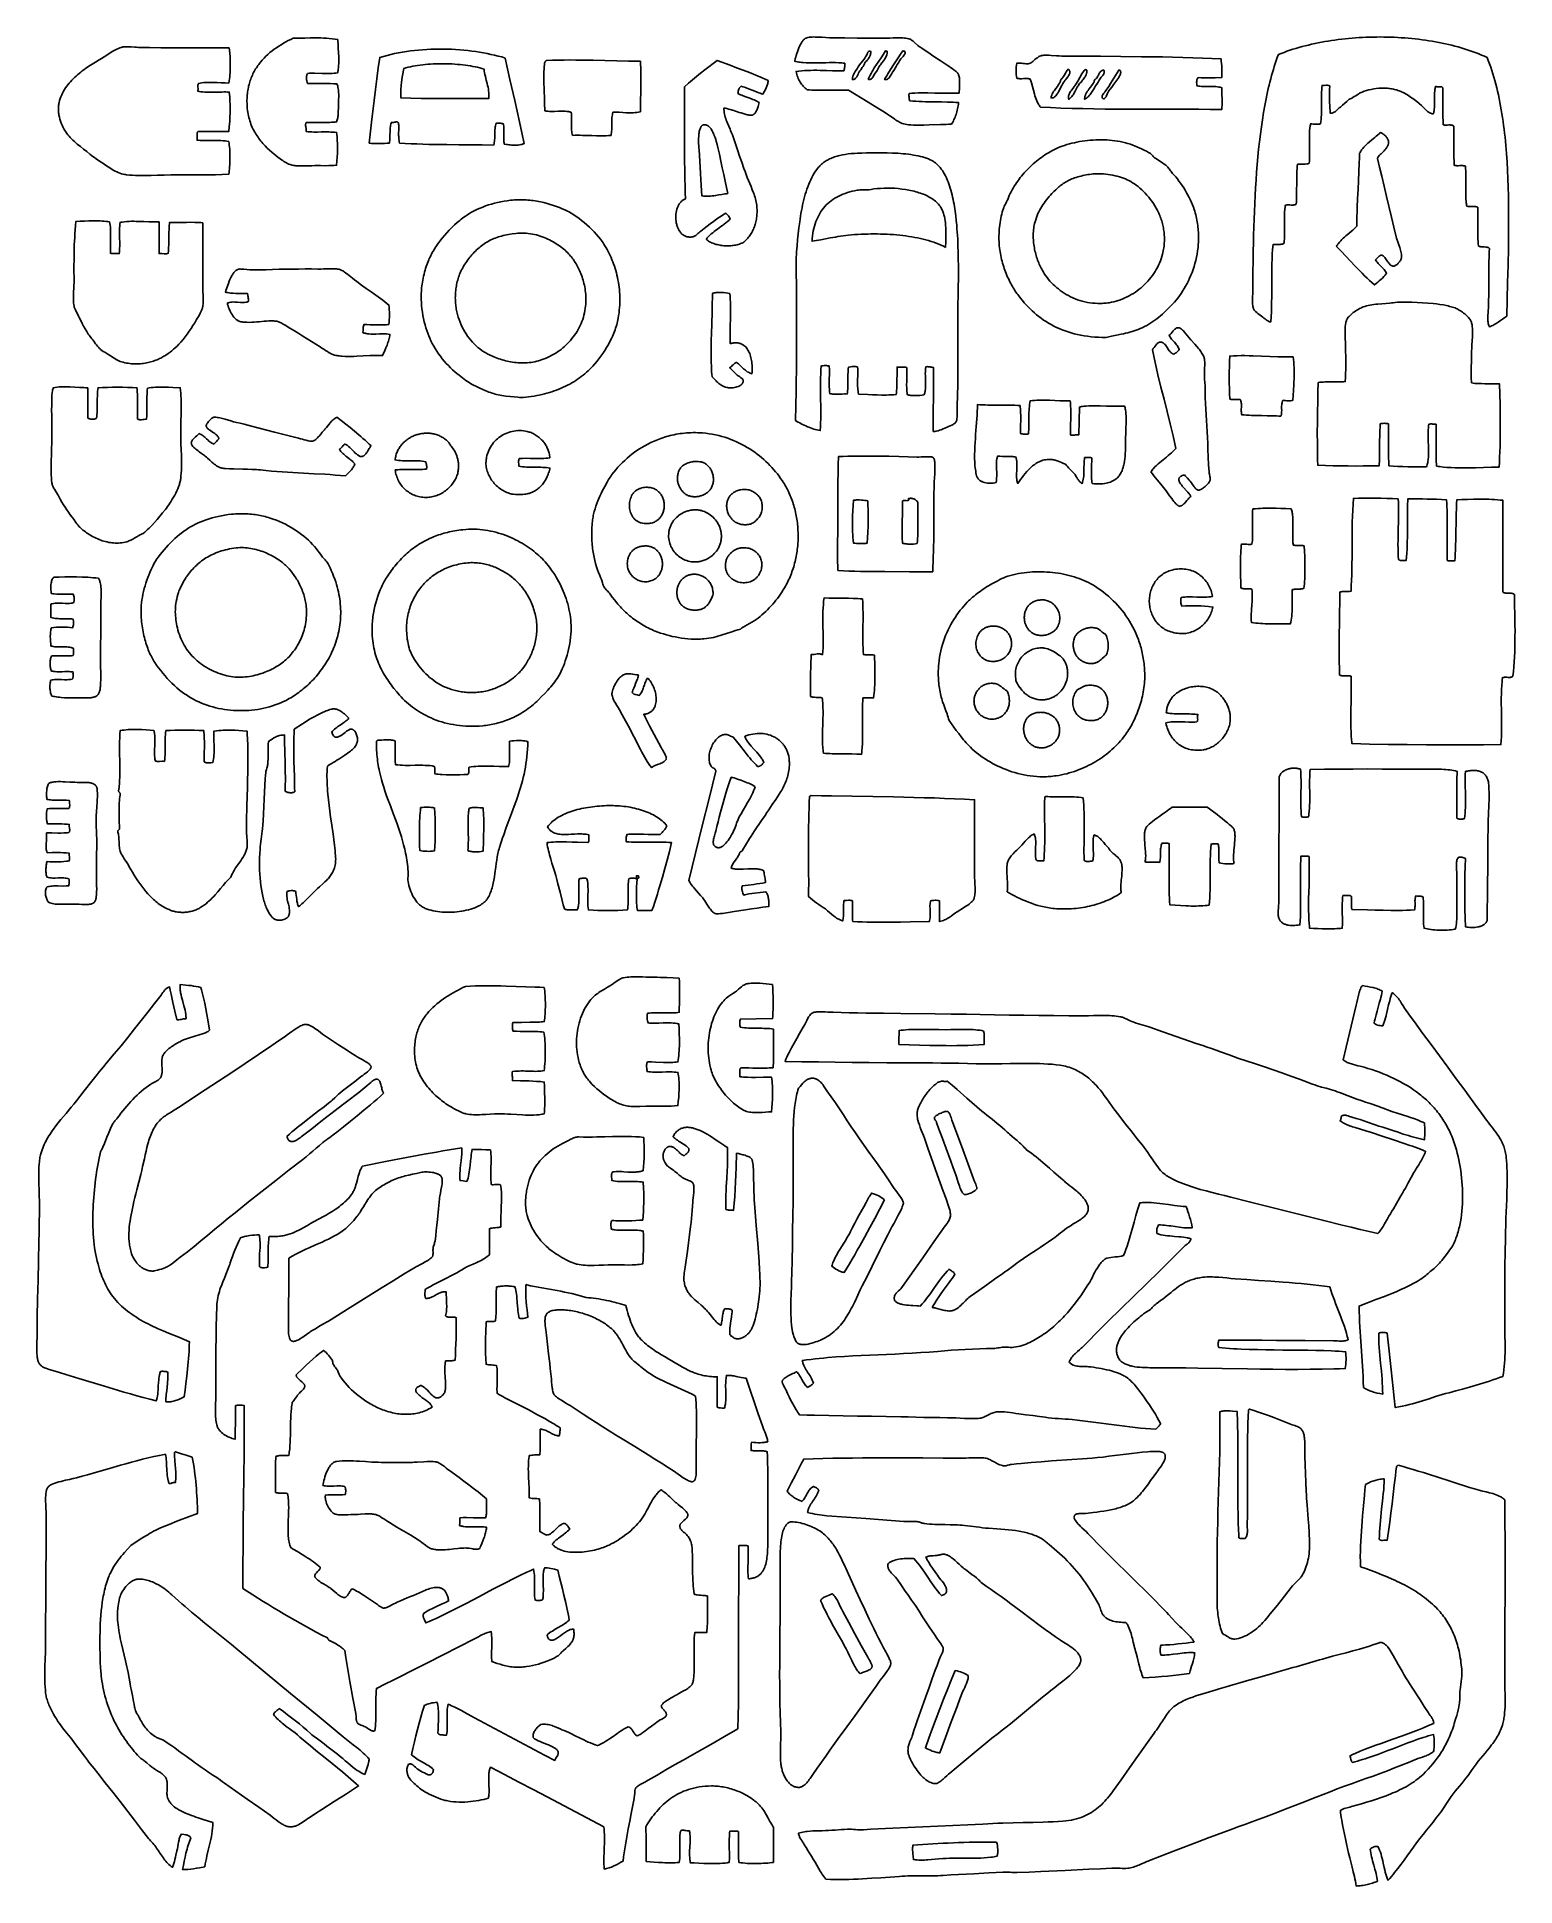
# Model space of a CAD drawing. Extents: x 4.8 to 43.2, y 0 to 48.
import ezdxf

# ---------------------------------------------------------------- set-up
doc = ezdxf.new("R2010")
doc.units = 0
doc.layers.add('Default_Layer', color=1, linetype='CONTINUOUS')

msp = doc.modelspace()

# ---------------------------------------------------------------- linework, layer by layer
at = {"layer": 'Default_Layer'}
for points in [[(28.755, 46.541), (28.689, 46.538), (28.619, 46.536), (28.544, 46.535), (28.465, 46.535), (28.297, 46.538), (28.122, 46.542), (27.945, 46.545), (27.857, 46.545), (27.771, 46.545), (27.687, 46.544), (27.606, 46.541), (27.529, 46.536), (27.456, 46.53), (27.454, 46.523), (27.453, 46.514), (27.451, 46.493), (27.451, 46.468), (27.453, 46.442), (27.456, 46.415), (27.459, 46.388), (27.464, 46.364), (27.468, 46.343), (27.549, 46.334), (27.632, 46.328), (27.715, 46.323), (27.798, 46.319), (27.882, 46.316), (27.965, 46.314), (28.131, 46.312), (28.294, 46.311), (28.451, 46.309), (28.527, 46.307), (28.601, 46.303), (28.672, 46.299), (28.741, 46.293), (28.736, 46.252), (28.729, 46.211), (28.722, 46.172), (28.714, 46.133), (28.705, 46.095), (28.695, 46.058), (28.684, 46.022), (28.673, 45.986), (28.661, 45.952), (28.648, 45.918), (28.634, 45.885), (28.62, 45.852), (28.604, 45.821), (28.588, 45.79), (28.572, 45.76), (28.554, 45.731), (28.484, 45.731), (28.414, 45.73), (28.27, 45.725), (27.98, 45.714), (27.837, 45.709), (27.767, 45.708), (27.699, 45.708), (27.632, 45.708), (27.567, 45.71), (27.504, 45.714), (27.443, 45.719), (27.398, 45.725), (27.356, 45.733), (27.316, 45.743), (27.279, 45.756), (27.243, 45.77), (27.209, 45.786), (27.176, 45.803), (27.144, 45.822), (27.113, 45.841), (27.082, 45.862), (27.021, 45.905), (26.959, 45.949), (26.927, 45.971), (26.894, 45.993), (26.77, 46.071), (26.646, 46.149), (26.393, 46.305), (25.883, 46.617), (25.814, 46.618), (25.744, 46.619), (25.605, 46.618), (25.327, 46.615), (25.192, 46.614), (25.125, 46.615), (25.059, 46.616), (24.995, 46.618), (24.932, 46.621), (24.87, 46.625), (24.81, 46.63), (24.783, 46.65), (24.757, 46.672), (24.732, 46.695), (24.709, 46.719), (24.686, 46.744), (24.665, 46.77), (24.645, 46.798), (24.627, 46.827), (24.609, 46.857), (24.593, 46.888), (24.578, 46.921), (24.564, 46.955), (24.552, 46.99), (24.541, 47.027), (24.532, 47.065), (24.523, 47.104), (24.594, 47.113), (24.668, 47.12), (24.744, 47.126), (24.822, 47.129), (24.902, 47.131), (24.982, 47.132), (25.064, 47.132), (25.146, 47.131), (25.309, 47.127), (25.467, 47.122), (25.618, 47.118), (25.689, 47.116), (25.758, 47.115), (25.767, 47.135), (25.773, 47.157), (25.778, 47.18), (25.781, 47.205), (25.783, 47.231), (25.784, 47.259), (25.783, 47.316), (25.745, 47.32), (25.706, 47.323), (25.627, 47.328), (25.545, 47.331), (25.462, 47.332), (25.377, 47.331), (25.292, 47.33), (25.119, 47.326), (25.034, 47.325), (24.949, 47.324), (24.866, 47.325), (24.784, 47.328), (24.705, 47.333), (24.666, 47.336), (24.628, 47.34), (24.591, 47.345), (24.555, 47.351), (24.519, 47.358), (24.485, 47.366), (24.501, 47.436), (24.512, 47.477), (24.525, 47.521), (24.539, 47.568), (24.555, 47.616), (24.572, 47.664), (24.591, 47.712), (24.612, 47.759), (24.634, 47.803), (24.646, 47.824), (24.658, 47.845), (24.67, 47.864), (24.683, 47.882), (24.696, 47.899), (24.709, 47.915), (24.723, 47.929), (24.737, 47.942), (24.751, 47.953), (24.766, 47.963), (24.781, 47.971), (24.797, 47.976), (24.827, 47.984), (24.861, 47.99), (24.897, 47.994), (24.936, 47.997), (24.977, 47.998), (25.02, 47.997), (25.064, 47.996), (25.11, 47.995), (25.202, 47.989), (25.295, 47.983), (25.385, 47.979), (25.429, 47.977), (25.471, 47.976), (25.628, 47.976), (25.785, 47.975), (26.103, 47.971), (26.432, 47.967), (26.604, 47.965), (26.782, 47.965), (26.866, 47.966), (26.953, 47.969), (27.041, 47.972), (27.129, 47.974), (27.214, 47.975), (27.256, 47.974), (27.296, 47.972), (27.335, 47.97), (27.373, 47.966), (27.409, 47.96), (27.443, 47.953), (27.461, 47.948), (27.479, 47.939), (27.498, 47.929), (27.517, 47.917), (27.537, 47.902), (27.558, 47.887), (27.599, 47.853), (27.684, 47.779), (27.727, 47.745), (27.748, 47.729), (27.768, 47.714), (27.94, 47.6), (28.1, 47.495), (28.263, 47.387), (28.443, 47.266), (28.483, 47.238), (28.528, 47.209), (28.574, 47.178), (28.619, 47.147), (28.64, 47.13), (28.66, 47.114), (28.679, 47.098), (28.696, 47.082), (28.711, 47.065), (28.724, 47.049), (28.734, 47.033), (28.741, 47.017), (28.749, 46.991), (28.755, 46.963), (28.76, 46.933), (28.764, 46.901), (28.766, 46.869), (28.767, 46.836), (28.767, 46.802), (28.767, 46.769), (28.764, 46.703), (28.761, 46.641), (28.757, 46.586), (28.755, 46.541)], [(42.458, 47.466), (42.49, 47.384), (42.522, 47.3), (42.552, 47.215), (42.581, 47.129), (42.609, 47.042), (42.635, 46.953), (42.661, 46.864), (42.685, 46.773), (42.709, 46.681), (42.731, 46.587), (42.752, 46.493), (42.773, 46.398), (42.792, 46.301), (42.81, 46.204), (42.828, 46.106), (42.844, 46.007), (42.86, 45.907), (42.874, 45.806), (42.888, 45.704), (42.901, 45.601), (42.913, 45.498), (42.924, 45.394), (42.935, 45.289), (42.945, 45.184), (42.954, 45.078), (42.962, 44.971), (42.977, 44.755), (42.989, 44.538), (42.999, 44.319), (43.006, 44.098), (43.012, 43.876), (43.015, 43.652), (43.017, 43.428), (43.017, 43.203), (43.016, 42.977), (43.014, 42.752), (43.011, 42.526), (43.002, 42.076), (42.991, 41.629), (42.979, 41.187), (42.968, 40.752), (42.915, 40.715), (42.86, 40.676), (42.804, 40.635), (42.747, 40.595), (42.719, 40.576), (42.69, 40.558), (42.662, 40.54), (42.633, 40.524), (42.605, 40.509), (42.576, 40.497), (42.548, 40.486), (42.519, 40.477), (42.507, 40.505), (42.497, 40.534), (42.489, 40.563), (42.483, 40.593), (42.479, 40.623), (42.477, 40.653), (42.476, 40.684), (42.476, 40.715), (42.478, 40.746), (42.48, 40.777), (42.485, 40.839), (42.49, 40.902), (42.494, 40.964), (42.497, 41.045), (42.499, 41.13), (42.502, 41.313), (42.504, 41.509), (42.504, 41.712), (42.506, 41.918), (42.508, 42.123), (42.512, 42.322), (42.515, 42.418), (42.519, 42.51), (42.514, 42.516), (42.508, 42.521), (42.502, 42.525), (42.494, 42.529), (42.479, 42.536), (42.461, 42.54), (42.443, 42.543), (42.423, 42.545), (42.381, 42.547), (42.339, 42.549), (42.318, 42.55), (42.298, 42.552), (42.279, 42.555), (42.262, 42.56), (42.246, 42.566), (42.239, 42.57), (42.232, 42.574), (42.228, 42.632), (42.224, 42.692), (42.221, 42.752), (42.219, 42.813), (42.218, 42.938), (42.218, 43.065), (42.221, 43.32), (42.221, 43.447), (42.219, 43.572), (42.214, 43.576), (42.208, 43.58), (42.194, 43.587), (42.179, 43.592), (42.162, 43.595), (42.143, 43.597), (42.124, 43.597), (42.083, 43.597), (42.041, 43.595), (42, 43.595), (41.981, 43.596), (41.963, 43.599), (41.947, 43.603), (41.932, 43.608), (41.926, 43.636), (41.921, 43.665), (41.917, 43.694), (41.914, 43.724), (41.908, 43.786), (41.905, 43.85), (41.904, 43.916), (41.904, 43.983), (41.906, 44.119), (41.91, 44.257), (41.911, 44.325), (41.911, 44.392), (41.91, 44.458), (41.907, 44.522), (41.902, 44.585), (41.895, 44.644), (41.881, 44.65), (41.866, 44.654), (41.849, 44.656), (41.831, 44.658), (41.792, 44.659), (41.752, 44.658), (41.712, 44.656), (41.673, 44.657), (41.655, 44.658), (41.638, 44.661), (41.623, 44.664), (41.608, 44.669), (41.604, 44.729), (41.6, 44.789), (41.597, 44.85), (41.595, 44.913), (41.594, 45.039), (41.594, 45.168), (41.597, 45.426), (41.597, 45.554), (41.595, 45.681), (41.582, 45.691), (41.568, 45.699), (41.553, 45.705), (41.536, 45.709), (41.52, 45.712), (41.502, 45.713), (41.484, 45.714), (41.465, 45.713), (41.428, 45.712), (41.391, 45.711), (41.373, 45.711), (41.355, 45.712), (41.338, 45.715), (41.321, 45.719), (41.318, 45.778), (41.315, 45.838), (41.313, 45.898), (41.312, 45.959), (41.311, 46.082), (41.312, 46.205), (41.313, 46.327), (41.313, 46.448), (41.312, 46.566), (41.31, 46.624), (41.308, 46.68), (41.302, 46.688), (41.295, 46.695), (41.286, 46.7), (41.275, 46.703), (41.264, 46.705), (41.251, 46.706), (41.224, 46.707), (41.195, 46.706), (41.167, 46.706), (41.154, 46.707), (41.142, 46.709), (41.131, 46.712), (41.121, 46.717), (41.116, 46.698), (41.111, 46.679), (41.107, 46.659), (41.103, 46.638), (41.098, 46.595), (41.096, 46.549), (41.094, 46.502), (41.094, 46.454), (41.096, 46.356), (41.097, 46.307), (41.097, 46.258), (41.096, 46.211), (41.093, 46.165), (41.089, 46.121), (41.086, 46.1), (41.082, 46.08), (41.078, 46.06), (41.072, 46.041), (41.066, 46.023), (41.06, 46.006), (41.048, 46.006), (41.036, 46.007), (41.014, 46.012), (40.992, 46.018), (40.972, 46.027), (40.952, 46.038), (40.933, 46.051), (40.915, 46.065), (40.897, 46.081), (40.88, 46.097), (40.862, 46.115), (40.828, 46.15), (40.794, 46.185), (40.777, 46.202), (40.759, 46.218), (40.699, 46.269), (40.636, 46.32), (40.569, 46.371), (40.535, 46.397), (40.5, 46.421), (40.465, 46.446), (40.428, 46.469), (40.391, 46.492), (40.354, 46.514), (40.316, 46.535), (40.277, 46.555), (40.238, 46.574), (40.199, 46.592), (40.172, 46.602), (40.144, 46.612), (40.116, 46.622), (40.087, 46.63), (40.058, 46.638), (40.028, 46.644), (39.997, 46.65), (39.967, 46.655), (39.936, 46.66), (39.904, 46.663), (39.873, 46.666), (39.841, 46.668), (39.776, 46.67), (39.711, 46.67), (39.646, 46.666), (39.581, 46.659), (39.517, 46.65), (39.453, 46.638), (39.39, 46.624), (39.329, 46.607), (39.27, 46.588), (39.213, 46.567), (39.189, 46.557), (39.168, 46.546), (39.147, 46.535), (39.127, 46.524), (39.088, 46.499), (39.05, 46.474), (39.012, 46.449), (38.971, 46.424), (38.949, 46.412), (38.926, 46.401), (38.901, 46.39), (38.875, 46.38), (38.821, 46.327), (38.766, 46.277), (38.709, 46.227), (38.65, 46.179), (38.637, 46.168), (38.623, 46.156), (38.596, 46.13), (38.567, 46.103), (38.538, 46.077), (38.522, 46.065), (38.506, 46.054), (38.488, 46.044), (38.47, 46.035), (38.452, 46.028), (38.432, 46.022), (38.411, 46.019), (38.388, 46.018), (38.375, 46.215), (38.371, 46.299), (38.368, 46.377), (38.367, 46.456), (38.368, 46.537), (38.371, 46.627), (38.377, 46.728), (38.368, 46.733), (38.358, 46.736), (38.347, 46.739), (38.335, 46.741), (38.31, 46.743), (38.284, 46.743), (38.228, 46.741), (38.202, 46.741), (38.176, 46.742), (38.171, 46.686), (38.167, 46.628), (38.164, 46.567), (38.163, 46.504), (38.161, 46.375), (38.161, 46.242), (38.16, 46.11), (38.159, 46.045), (38.157, 45.981), (38.154, 45.918), (38.15, 45.858), (38.145, 45.8), (38.138, 45.744), (38.127, 45.741), (38.115, 45.738), (38.087, 45.734), (38.055, 45.732), (38.021, 45.732), (37.984, 45.733), (37.947, 45.735), (37.911, 45.739), (37.876, 45.744), (37.871, 45.717), (37.866, 45.688), (37.858, 45.629), (37.853, 45.566), (37.85, 45.5), (37.848, 45.433), (37.848, 45.364), (37.85, 45.225), (37.852, 45.086), (37.853, 45.018), (37.853, 44.952), (37.852, 44.889), (37.85, 44.829), (37.846, 44.772), (37.839, 44.72), (37.825, 44.714), (37.81, 44.709), (37.793, 44.705), (37.776, 44.702), (37.74, 44.697), (37.702, 44.695), (37.662, 44.694), (37.621, 44.694), (37.539, 44.694), (37.532, 44.636), (37.526, 44.575), (37.522, 44.512), (37.52, 44.447), (37.518, 44.38), (37.516, 44.312), (37.516, 44.174), (37.515, 44.036), (37.514, 43.902), (37.513, 43.837), (37.51, 43.775), (37.507, 43.715), (37.502, 43.658), (37.487, 43.65), (37.472, 43.645), (37.457, 43.64), (37.441, 43.637), (37.425, 43.636), (37.408, 43.635), (37.375, 43.636), (37.34, 43.637), (37.303, 43.639), (37.285, 43.639), (37.266, 43.638), (37.247, 43.636), (37.227, 43.633), (37.221, 43.605), (37.216, 43.577), (37.209, 43.518), (37.203, 43.458), (37.199, 43.395), (37.197, 43.331), (37.196, 43.267), (37.196, 43.202), (37.197, 43.136), (37.2, 43.006), (37.201, 42.88), (37.2, 42.819), (37.199, 42.76), (37.195, 42.703), (37.19, 42.649), (37.176, 42.639), (37.161, 42.63), (37.145, 42.624), (37.127, 42.619), (37.109, 42.616), (37.091, 42.614), (37.072, 42.613), (37.052, 42.613), (37.013, 42.614), (36.974, 42.615), (36.937, 42.614), (36.92, 42.613), (36.903, 42.611), (36.892, 42.484), (36.883, 42.358), (36.877, 42.233), (36.873, 42.109), (36.87, 41.985), (36.869, 41.861), (36.868, 41.614), (36.868, 41.366), (36.868, 41.241), (36.866, 41.116), (36.863, 40.989), (36.858, 40.861), (36.851, 40.732), (36.842, 40.602), (36.826, 40.604), (36.811, 40.607), (36.796, 40.612), (36.782, 40.618), (36.767, 40.626), (36.752, 40.635), (36.723, 40.655), (36.694, 40.678), (36.664, 40.703), (36.634, 40.728), (36.603, 40.752), (36.543, 40.796), (36.51, 40.819), (36.479, 40.844), (36.45, 40.87), (36.437, 40.883), (36.425, 40.896), (36.414, 40.909), (36.404, 40.923), (36.397, 40.937), (36.391, 40.95), (36.384, 40.974), (36.379, 41.001), (36.375, 41.03), (36.372, 41.061), (36.37, 41.093), (36.37, 41.126), (36.37, 41.194), (36.372, 41.262), (36.375, 41.328), (36.378, 41.387), (36.379, 41.438), (36.382, 41.837), (36.386, 42.241), (36.389, 42.445), (36.392, 42.649), (36.397, 42.854), (36.403, 43.059), (36.409, 43.265), (36.417, 43.47), (36.426, 43.675), (36.436, 43.879), (36.447, 44.083), (36.46, 44.285), (36.475, 44.487), (36.491, 44.687), (36.509, 44.886), (36.528, 45.083), (36.55, 45.278), (36.573, 45.471), (36.599, 45.661), (36.626, 45.849), (36.656, 46.034), (36.689, 46.217), (36.706, 46.306), (36.723, 46.395), (36.741, 46.484), (36.76, 46.571), (36.78, 46.657), (36.8, 46.743), (36.821, 46.827), (36.842, 46.911), (36.865, 46.994), (36.887, 47.075), (36.911, 47.156), (36.935, 47.235), (36.96, 47.313), (36.986, 47.39), (37.013, 47.466), (37.04, 47.541), (37.113, 47.57), (37.188, 47.598), (37.263, 47.626), (37.34, 47.652), (37.418, 47.677), (37.496, 47.702), (37.576, 47.725), (37.657, 47.747), (37.739, 47.769), (37.821, 47.789), (37.904, 47.809), (37.989, 47.827), (38.073, 47.845), (38.159, 47.862), (38.245, 47.877), (38.332, 47.892), (38.42, 47.906), (38.508, 47.919), (38.596, 47.931), (38.685, 47.941), (38.775, 47.951), (38.865, 47.96), (38.955, 47.968), (39.046, 47.975), (39.136, 47.981), (39.227, 47.986), (39.319, 47.991), (39.41, 47.994), (39.501, 47.996), (39.593, 47.997), (39.684, 47.998), (39.776, 47.997), (39.867, 47.995), (39.959, 47.993), (40.05, 47.989), (40.141, 47.985), (40.232, 47.979), (40.323, 47.973), (40.413, 47.965), (40.503, 47.957), (40.593, 47.947), (40.682, 47.937), (40.771, 47.926), (40.859, 47.914), (40.947, 47.9), (41.034, 47.886), (41.12, 47.871), (41.206, 47.855), (41.291, 47.838), (41.376, 47.82), (41.459, 47.801), (41.542, 47.781), (41.624, 47.76), (41.705, 47.738), (41.785, 47.715), (41.865, 47.691), (41.943, 47.667), (42.02, 47.641), (42.096, 47.614), (42.171, 47.586), (42.244, 47.558), (42.317, 47.528), (42.388, 47.497), (42.458, 47.466)], [(9.809, 47.714), (9.82, 47.59), (9.828, 47.47), (9.832, 47.411), (9.834, 47.353), (9.835, 47.296), (9.835, 47.239), (9.835, 47.183), (9.833, 47.128), (9.83, 47.073), (9.825, 47.018), (9.82, 46.964), (9.813, 46.91), (9.805, 46.857), (9.795, 46.803), (9.7, 46.807), (9.6, 46.811), (9.498, 46.816), (9.394, 46.819), (9.343, 46.819), (9.292, 46.819), (9.242, 46.818), (9.192, 46.816), (9.144, 46.812), (9.098, 46.807), (9.053, 46.8), (9.01, 46.792), (9.004, 46.783), (9.001, 46.773), (8.998, 46.761), (8.996, 46.749), (8.996, 46.721), (8.996, 46.693), (8.997, 46.663), (8.997, 46.636), (8.995, 46.623), (8.993, 46.611), (8.989, 46.601), (8.984, 46.592), (9.006, 46.587), (9.028, 46.582), (9.074, 46.575), (9.124, 46.57), (9.176, 46.566), (9.229, 46.564), (9.284, 46.563), (9.34, 46.563), (9.397, 46.564), (9.618, 46.569), (9.67, 46.57), (9.719, 46.57), (9.766, 46.569), (9.809, 46.567), (9.815, 46.505), (9.82, 46.443), (9.824, 46.381), (9.827, 46.319), (9.829, 46.256), (9.83, 46.193), (9.83, 46.13), (9.83, 46.066), (9.828, 46.002), (9.826, 45.938), (9.823, 45.873), (9.819, 45.808), (9.808, 45.677), (9.795, 45.544), (8.998, 45.544), (8.99, 45.536), (8.984, 45.526), (8.979, 45.515), (8.976, 45.503), (8.973, 45.49), (8.972, 45.476), (8.971, 45.445), (8.972, 45.413), (8.973, 45.38), (8.974, 45.348), (8.973, 45.318), (9.013, 45.315), (9.057, 45.312), (9.104, 45.311), (9.154, 45.31), (9.259, 45.31), (9.369, 45.311), (9.482, 45.311), (9.538, 45.309), (9.593, 45.307), (9.646, 45.303), (9.698, 45.298), (9.748, 45.291), (9.795, 45.282), (9.803, 45.237), (9.809, 45.188), (9.815, 45.137), (9.819, 45.084), (9.822, 45.029), (9.825, 44.973), (9.826, 44.915), (9.826, 44.858), (9.825, 44.8), (9.824, 44.742), (9.821, 44.686), (9.818, 44.631), (9.813, 44.577), (9.808, 44.526), (9.802, 44.478), (9.795, 44.433), (9.62, 44.426), (9.448, 44.421), (9.277, 44.419), (9.109, 44.418), (8.944, 44.418), (8.78, 44.419), (8.461, 44.421), (8.374, 44.42), (8.288, 44.419), (8.118, 44.414), (7.949, 44.409), (7.782, 44.404), (7.7, 44.402), (7.617, 44.401), (7.536, 44.401), (7.455, 44.402), (7.375, 44.404), (7.295, 44.408), (7.216, 44.413), (7.137, 44.421), (7.115, 44.424), (7.093, 44.427), (7.05, 44.436), (7.008, 44.448), (6.966, 44.462), (6.926, 44.478), (6.886, 44.496), (6.847, 44.515), (6.809, 44.536), (6.771, 44.558), (6.735, 44.58), (6.663, 44.627), (6.594, 44.674), (6.527, 44.72), (6.438, 44.778), (6.352, 44.836), (6.31, 44.865), (6.269, 44.894), (6.229, 44.925), (6.19, 44.956), (6.108, 45.023), (6.026, 45.088), (5.944, 45.153), (5.863, 45.218), (5.824, 45.251), (5.787, 45.284), (5.75, 45.318), (5.715, 45.352), (5.681, 45.386), (5.649, 45.421), (5.619, 45.457), (5.591, 45.494), (5.565, 45.532), (5.539, 45.573), (5.514, 45.616), (5.49, 45.662), (5.468, 45.71), (5.448, 45.76), (5.429, 45.811), (5.413, 45.864), (5.399, 45.917), (5.388, 45.971), (5.383, 45.999), (5.379, 46.026), (5.376, 46.053), (5.374, 46.08), (5.373, 46.107), (5.373, 46.135), (5.373, 46.161), (5.375, 46.188), (5.377, 46.215), (5.381, 46.241), (5.385, 46.267), (5.391, 46.293), (5.405, 46.346), (5.421, 46.397), (5.439, 46.446), (5.459, 46.495), (5.481, 46.542), (5.506, 46.588), (5.531, 46.632), (5.559, 46.675), (5.588, 46.718), (5.619, 46.759), (5.651, 46.799), (5.685, 46.837), (5.72, 46.875), (5.756, 46.912), (5.793, 46.948), (5.831, 46.983), (5.87, 47.018), (5.91, 47.051), (5.951, 47.084), (5.992, 47.115), (6.034, 47.146), (6.077, 47.177), (6.164, 47.236), (6.251, 47.293), (6.339, 47.348), (6.427, 47.401), (6.513, 47.452), (6.543, 47.471), (6.575, 47.491), (6.641, 47.535), (6.71, 47.581), (6.746, 47.603), (6.782, 47.626), (6.819, 47.647), (6.856, 47.667), (6.893, 47.685), (6.93, 47.702), (6.967, 47.716), (7.004, 47.727), (7.022, 47.731), (7.04, 47.735), (7.058, 47.738), (7.076, 47.739), (7.12, 47.742), (7.166, 47.742), (7.213, 47.741), (7.26, 47.738), (7.356, 47.732), (7.403, 47.729), (7.449, 47.728), (7.737, 47.723), (8.028, 47.72), (8.32, 47.718), (8.615, 47.716), (9.209, 47.715), (9.809, 47.714)], [(12.628, 47.928), (12.629, 47.877), (12.632, 47.823), (12.637, 47.711), (12.644, 47.595), (12.649, 47.478), (12.65, 47.42), (12.651, 47.363), (12.65, 47.308), (12.647, 47.254), (12.643, 47.203), (12.637, 47.154), (12.633, 47.131), (12.628, 47.108), (12.623, 47.086), (12.617, 47.065), (12.573, 47.06), (12.527, 47.057), (12.478, 47.054), (12.429, 47.052), (12.327, 47.051), (12.222, 47.052), (12.02, 47.056), (11.927, 47.056), (11.883, 47.055), (11.843, 47.054), (11.835, 47.044), (11.829, 47.031), (11.824, 47.016), (11.82, 47), (11.817, 46.982), (11.815, 46.963), (11.814, 46.943), (11.814, 46.923), (11.815, 46.903), (11.816, 46.883), (11.819, 46.864), (11.822, 46.846), (11.826, 46.83), (11.831, 46.815), (11.836, 46.802), (11.843, 46.792), (11.927, 46.79), (12.022, 46.79), (12.228, 46.79), (12.331, 46.789), (12.431, 46.787), (12.523, 46.784), (12.565, 46.782), (12.603, 46.778), (12.614, 46.75), (12.623, 46.719), (12.63, 46.687), (12.636, 46.654), (12.641, 46.62), (12.644, 46.585), (12.646, 46.549), (12.648, 46.514), (12.648, 46.443), (12.646, 46.375), (12.642, 46.255), (12.641, 46.196), (12.64, 46.137), (12.639, 46.077), (12.636, 46.018), (12.634, 45.988), (12.631, 45.959), (12.628, 45.93), (12.623, 45.901), (12.617, 45.873), (12.61, 45.846), (12.602, 45.819), (12.592, 45.792), (12.553, 45.788), (12.511, 45.785), (12.465, 45.783), (12.417, 45.781), (12.313, 45.78), (12.205, 45.78), (11.99, 45.782), (11.892, 45.782), (11.806, 45.781), (11.8, 45.769), (11.795, 45.757), (11.792, 45.745), (11.79, 45.732), (11.79, 45.718), (11.79, 45.704), (11.793, 45.675), (11.802, 45.612), (11.805, 45.579), (11.806, 45.561), (11.806, 45.544), (11.854, 45.538), (11.902, 45.535), (11.951, 45.532), (11.999, 45.531), (12.097, 45.53), (12.196, 45.532), (12.295, 45.533), (12.344, 45.533), (12.394, 45.533), (12.444, 45.531), (12.493, 45.529), (12.542, 45.525), (12.592, 45.519), (12.599, 45.463), (12.605, 45.408), (12.609, 45.353), (12.613, 45.298), (12.615, 45.244), (12.617, 45.191), (12.618, 45.138), (12.617, 45.085), (12.616, 45.032), (12.615, 44.98), (12.609, 44.876), (12.601, 44.772), (12.592, 44.669), (12.526, 44.664), (12.459, 44.66), (12.39, 44.658), (12.319, 44.657), (12.176, 44.658), (12.029, 44.658), (11.954, 44.657), (11.877, 44.654), (11.799, 44.652), (11.722, 44.651), (11.646, 44.651), (11.61, 44.652), (11.574, 44.653), (11.54, 44.656), (11.506, 44.659), (11.474, 44.664), (11.444, 44.669), (11.415, 44.677), (11.386, 44.687), (11.355, 44.699), (11.324, 44.714), (11.292, 44.73), (11.259, 44.748), (11.227, 44.768), (11.195, 44.788), (11.163, 44.809), (11.132, 44.831), (11.073, 44.875), (11.018, 44.917), (10.97, 44.956), (10.911, 45.007), (10.852, 45.06), (10.794, 45.115), (10.738, 45.172), (10.71, 45.202), (10.683, 45.232), (10.656, 45.263), (10.63, 45.295), (10.604, 45.327), (10.579, 45.361), (10.555, 45.394), (10.531, 45.429), (10.508, 45.464), (10.486, 45.5), (10.464, 45.537), (10.444, 45.575), (10.424, 45.613), (10.406, 45.652), (10.388, 45.692), (10.372, 45.733), (10.356, 45.775), (10.342, 45.818), (10.329, 45.861), (10.317, 45.906), (10.306, 45.951), (10.297, 45.997), (10.289, 46.045), (10.283, 46.093), (10.277, 46.139), (10.273, 46.185), (10.271, 46.231), (10.269, 46.275), (10.268, 46.319), (10.268, 46.363), (10.269, 46.405), (10.271, 46.447), (10.274, 46.489), (10.278, 46.53), (10.283, 46.57), (10.289, 46.61), (10.295, 46.649), (10.303, 46.687), (10.311, 46.725), (10.321, 46.763), (10.331, 46.799), (10.342, 46.836), (10.354, 46.871), (10.366, 46.906), (10.38, 46.941), (10.394, 46.975), (10.408, 47.008), (10.424, 47.041), (10.44, 47.073), (10.457, 47.105), (10.475, 47.136), (10.493, 47.167), (10.512, 47.197), (10.532, 47.227), (10.552, 47.256), (10.573, 47.285), (10.594, 47.313), (10.616, 47.34), (10.662, 47.394), (10.71, 47.446), (10.76, 47.496), (10.812, 47.544), (10.865, 47.591), (10.92, 47.636), (10.977, 47.678), (11.035, 47.72), (11.094, 47.759), (11.154, 47.797), (11.216, 47.834), (11.278, 47.869), (11.341, 47.902), (11.405, 47.934), (11.469, 47.965), (11.548, 47.965), (11.624, 47.966), (11.771, 47.969), (11.912, 47.973), (12.05, 47.975), (12.119, 47.975), (12.188, 47.973), (12.258, 47.971), (12.329, 47.966), (12.401, 47.96), (12.475, 47.952), (12.55, 47.941), (12.628, 47.928)], [(16.971, 47.452), (17.032, 47.175), (17.094, 46.898), (17.219, 46.346), (17.281, 46.07), (17.342, 45.792), (17.402, 45.513), (17.459, 45.232), (17.446, 45.226), (17.433, 45.22), (17.405, 45.211), (17.375, 45.203), (17.343, 45.198), (17.309, 45.193), (17.274, 45.191), (17.239, 45.189), (17.203, 45.189), (17.168, 45.19), (17.132, 45.192), (17.097, 45.195), (17.064, 45.199), (17.031, 45.203), (17.001, 45.208), (16.946, 45.218), (16.941, 45.247), (16.937, 45.278), (16.935, 45.31), (16.934, 45.343), (16.933, 45.411), (16.934, 45.481), (16.935, 45.551), (16.935, 45.619), (16.933, 45.652), (16.931, 45.684), (16.927, 45.715), (16.921, 45.744), (16.9, 45.75), (16.876, 45.755), (16.851, 45.758), (16.825, 45.759), (16.8, 45.759), (16.776, 45.759), (16.754, 45.758), (16.735, 45.756), (16.729, 45.741), (16.725, 45.727), (16.717, 45.695), (16.711, 45.662), (16.707, 45.627), (16.705, 45.591), (16.703, 45.554), (16.701, 45.478), (16.699, 45.401), (16.698, 45.364), (16.696, 45.327), (16.692, 45.291), (16.688, 45.257), (16.681, 45.224), (16.673, 45.193), (16.375, 45.198), (16.071, 45.2), (15.764, 45.202), (15.454, 45.204), (15.143, 45.208), (14.988, 45.211), (14.834, 45.215), (14.68, 45.22), (14.528, 45.226), (14.377, 45.234), (14.227, 45.243), (14.22, 45.277), (14.215, 45.311), (14.211, 45.344), (14.208, 45.378), (14.206, 45.411), (14.205, 45.444), (14.205, 45.51), (14.206, 45.575), (14.207, 45.64), (14.206, 45.705), (14.205, 45.737), (14.202, 45.769), (14.194, 45.778), (14.185, 45.784), (14.176, 45.788), (14.166, 45.791), (14.155, 45.792), (14.144, 45.792), (14.121, 45.789), (14.096, 45.785), (14.07, 45.78), (14.057, 45.779), (14.043, 45.778), (14.029, 45.779), (14.015, 45.781), (14.007, 45.757), (14, 45.731), (13.994, 45.702), (13.99, 45.672), (13.987, 45.639), (13.985, 45.605), (13.981, 45.534), (13.979, 45.459), (13.977, 45.385), (13.975, 45.348), (13.973, 45.312), (13.969, 45.277), (13.965, 45.243), (13.904, 45.238), (13.838, 45.234), (13.768, 45.231), (13.696, 45.23), (13.626, 45.23), (13.558, 45.233), (13.496, 45.237), (13.467, 45.24), (13.441, 45.243), (13.502, 45.788), (13.534, 46.068), (13.567, 46.35), (13.602, 46.633), (13.638, 46.915), (13.675, 47.193), (13.715, 47.466), (13.809, 47.494), (13.904, 47.521), (14.002, 47.545), (14.101, 47.567), (14.201, 47.587), (14.303, 47.605), (14.406, 47.622), (14.51, 47.636), (14.615, 47.648), (14.72, 47.659), (14.827, 47.667), (14.933, 47.674), (15.04, 47.679), (15.148, 47.682), (15.255, 47.683), (15.362, 47.683), (15.47, 47.681), (15.577, 47.677), (15.683, 47.671), (15.789, 47.664), (15.895, 47.655), (15.999, 47.644), (16.103, 47.632), (16.205, 47.618), (16.307, 47.602), (16.407, 47.586), (16.505, 47.567), (16.602, 47.547), (16.697, 47.526), (16.791, 47.503), (16.882, 47.478), (16.971, 47.452)], [(26.457, 47.628), (26.458, 47.606), (26.458, 47.584), (26.455, 47.563), (26.45, 47.542), (26.444, 47.521), (26.435, 47.5), (26.426, 47.48), (26.415, 47.461), (26.403, 47.442), (26.391, 47.423), (26.377, 47.405), (26.363, 47.388), (26.335, 47.357), (26.307, 47.329), (26.301, 47.312), (26.295, 47.296), (26.287, 47.28), (26.279, 47.265), (26.261, 47.235), (26.241, 47.206), (26.199, 47.149), (26.178, 47.12), (26.158, 47.09), (26.151, 47.077), (26.143, 47.063), (26.129, 47.032), (26.114, 46.999), (26.105, 46.983), (26.096, 46.967), (26.087, 46.952), (26.076, 46.938), (26.064, 46.925), (26.051, 46.914), (26.037, 46.905), (26.021, 46.898), (26.012, 46.896), (26.003, 46.894), (25.993, 46.892), (25.983, 46.892), (25.983, 46.91), (25.984, 46.929), (25.987, 46.947), (25.991, 46.966), (25.996, 46.984), (26.003, 47.002), (26.01, 47.019), (26.019, 47.037), (26.037, 47.071), (26.057, 47.104), (26.095, 47.165), (26.112, 47.192), (26.13, 47.219), (26.168, 47.271), (26.247, 47.373), (26.285, 47.425), (26.304, 47.451), (26.321, 47.478), (26.338, 47.505), (26.354, 47.533), (26.369, 47.562), (26.382, 47.591), (26.384, 47.596), (26.387, 47.601), (26.395, 47.609), (26.399, 47.612), (26.403, 47.617), (26.405, 47.622), (26.407, 47.628), (26.457, 47.628)], [(26.882, 47.628), (26.885, 47.615), (26.886, 47.602), (26.886, 47.589), (26.885, 47.577), (26.884, 47.564), (26.881, 47.552), (26.874, 47.526), (26.864, 47.501), (26.852, 47.476), (26.838, 47.451), (26.822, 47.426), (26.805, 47.401), (26.787, 47.377), (26.75, 47.327), (26.714, 47.278), (26.698, 47.254), (26.682, 47.229), (26.622, 47.131), (26.557, 47.029), (26.543, 47.006), (26.529, 46.98), (26.513, 46.954), (26.505, 46.942), (26.495, 46.931), (26.486, 46.92), (26.475, 46.911), (26.464, 46.904), (26.452, 46.899), (26.44, 46.896), (26.426, 46.895), (26.411, 46.898), (26.395, 46.904), (26.418, 46.955), (26.443, 47.004), (26.468, 47.053), (26.495, 47.1), (26.522, 47.147), (26.551, 47.193), (26.609, 47.283), (26.728, 47.46), (26.787, 47.549), (26.816, 47.595), (26.844, 47.641), (26.852, 47.636), (26.86, 47.631), (26.87, 47.629), (26.882, 47.628)], [(27.293, 47.641), (27.297, 47.638), (27.303, 47.634), (27.314, 47.63), (27.328, 47.628), (27.343, 47.628), (27.348, 47.612), (27.351, 47.598), (27.351, 47.583), (27.349, 47.57), (27.344, 47.556), (27.338, 47.543), (27.331, 47.531), (27.322, 47.519), (27.303, 47.495), (27.281, 47.472), (27.261, 47.45), (27.251, 47.439), (27.243, 47.427), (27.209, 47.378), (27.177, 47.329), (27.147, 47.28), (27.117, 47.231), (27.058, 47.131), (27.027, 47.08), (26.994, 47.029), (26.962, 46.978), (26.945, 46.953), (26.936, 46.941), (26.926, 46.93), (26.915, 46.92), (26.904, 46.911), (26.892, 46.903), (26.879, 46.897), (26.866, 46.893), (26.851, 46.89), (26.836, 46.89), (26.819, 46.892), (26.845, 46.942), (26.873, 46.991), (26.901, 47.039), (26.929, 47.087), (26.988, 47.181), (27.048, 47.274), (27.171, 47.457), (27.232, 47.548), (27.293, 47.641)], [(35.555, 47.427), (35.56, 47.37), (35.565, 47.308), (35.569, 47.245), (35.572, 47.18), (35.573, 47.116), (35.573, 47.054), (35.572, 46.995), (35.569, 46.942), (35.4, 46.94), (35.256, 46.938), (35.115, 46.938), (35.039, 46.94), (34.956, 46.942), (34.948, 46.934), (34.941, 46.924), (34.936, 46.913), (34.931, 46.901), (34.927, 46.889), (34.924, 46.875), (34.921, 46.861), (34.92, 46.846), (34.919, 46.816), (34.921, 46.785), (34.925, 46.756), (34.931, 46.728), (34.966, 46.723), (35.003, 46.719), (35.042, 46.716), (35.082, 46.715), (35.164, 46.714), (35.249, 46.714), (35.334, 46.713), (35.376, 46.712), (35.417, 46.709), (35.457, 46.705), (35.496, 46.699), (35.533, 46.691), (35.569, 46.68), (35.57, 46.621), (35.573, 46.555), (35.577, 46.484), (35.58, 46.41), (35.582, 46.334), (35.582, 46.296), (35.582, 46.259), (35.58, 46.222), (35.577, 46.186), (35.574, 46.151), (35.569, 46.118), (35.272, 46.119), (34.973, 46.12), (34.366, 46.121), (33.755, 46.121), (33.146, 46.123), (32.844, 46.125), (32.546, 46.128), (32.251, 46.132), (31.961, 46.138), (31.676, 46.145), (31.398, 46.154), (31.127, 46.166), (30.863, 46.179), (30.85, 46.197), (30.838, 46.215), (30.825, 46.234), (30.814, 46.254), (30.792, 46.294), (30.773, 46.336), (30.755, 46.38), (30.738, 46.425), (30.723, 46.471), (30.708, 46.518), (30.681, 46.615), (30.656, 46.712), (30.63, 46.809), (30.616, 46.857), (30.602, 46.904), (30.583, 46.909), (30.564, 46.913), (30.543, 46.916), (30.521, 46.917), (30.498, 46.918), (30.474, 46.918), (30.426, 46.916), (30.378, 46.915), (30.354, 46.915), (30.331, 46.915), (30.309, 46.917), (30.288, 46.919), (30.269, 46.923), (30.251, 46.929), (30.243, 46.975), (30.237, 47.023), (30.234, 47.072), (30.233, 47.121), (30.234, 47.17), (30.238, 47.219), (30.244, 47.268), (30.251, 47.316), (30.272, 47.319), (30.293, 47.321), (30.314, 47.322), (30.334, 47.322), (30.354, 47.32), (30.373, 47.318), (30.411, 47.313), (30.448, 47.307), (30.484, 47.302), (30.501, 47.301), (30.518, 47.301), (30.535, 47.302), (30.551, 47.304), (30.564, 47.307), (30.576, 47.31), (30.599, 47.319), (30.621, 47.33), (30.643, 47.344), (30.663, 47.359), (30.683, 47.375), (30.723, 47.409), (30.763, 47.444), (30.784, 47.46), (30.805, 47.475), (30.827, 47.489), (30.85, 47.5), (30.874, 47.51), (30.887, 47.513), (30.9, 47.516), (30.927, 47.52), (30.956, 47.523), (30.985, 47.525), (31.016, 47.525), (31.047, 47.525), (31.079, 47.524), (31.145, 47.52), (31.283, 47.509), (31.353, 47.505), (31.424, 47.503), (32.424, 47.496), (32.954, 47.492), (33.492, 47.486), (33.762, 47.483), (34.03, 47.478), (34.296, 47.472), (34.559, 47.466), (34.817, 47.458), (35.07, 47.449), (35.316, 47.439), (35.555, 47.427)], [(16.423, 47.165), (16.428, 47.117), (16.436, 47.069), (16.445, 47.021), (16.456, 46.974), (16.479, 46.88), (16.503, 46.787), (16.514, 46.741), (16.525, 46.694), (16.534, 46.647), (16.541, 46.6), (16.547, 46.552), (16.55, 46.504), (16.55, 46.455), (16.549, 46.43), (16.548, 46.405), (16.263, 46.402), (15.969, 46.4), (15.67, 46.399), (15.371, 46.4), (15.076, 46.402), (14.79, 46.405), (14.518, 46.41), (14.264, 46.416), (14.26, 46.464), (14.258, 46.513), (14.258, 46.561), (14.26, 46.61), (14.262, 46.659), (14.266, 46.709), (14.271, 46.758), (14.277, 46.806), (14.291, 46.903), (14.307, 46.998), (14.339, 47.179), (14.394, 47.195), (14.452, 47.21), (14.511, 47.223), (14.572, 47.236), (14.635, 47.247), (14.698, 47.258), (14.764, 47.267), (14.83, 47.275), (14.897, 47.282), (14.965, 47.288), (15.034, 47.294), (15.103, 47.298), (15.173, 47.3), (15.243, 47.302), (15.314, 47.303), (15.384, 47.303), (15.455, 47.302), (15.525, 47.3), (15.596, 47.297), (15.665, 47.292), (15.734, 47.287), (15.803, 47.281), (15.87, 47.274), (15.937, 47.266), (16.003, 47.256), (16.067, 47.246), (16.131, 47.235), (16.192, 47.223), (16.253, 47.21), (16.311, 47.196), (16.368, 47.181), (16.423, 47.165)], [(20.479, 47.366), (20.484, 47.284), (20.488, 47.202), (20.491, 47.119), (20.493, 47.036), (20.494, 46.952), (20.494, 46.869), (20.491, 46.702), (20.488, 46.536), (20.483, 46.373), (20.48, 46.212), (20.479, 46.056), (20.435, 46.047), (20.39, 46.04), (20.345, 46.035), (20.299, 46.031), (20.252, 46.03), (20.205, 46.03), (20.158, 46.031), (20.112, 46.032), (20.02, 46.037), (19.93, 46.042), (19.888, 46.044), (19.846, 46.044), (19.806, 46.044), (19.768, 46.043), (19.759, 46.011), (19.752, 45.977), (19.747, 45.942), (19.743, 45.905), (19.741, 45.867), (19.739, 45.828), (19.738, 45.748), (19.738, 45.667), (19.737, 45.628), (19.735, 45.588), (19.733, 45.55), (19.73, 45.513), (19.725, 45.478), (19.718, 45.444), (19.653, 45.439), (19.589, 45.435), (19.526, 45.433), (19.464, 45.432), (19.403, 45.432), (19.342, 45.433), (19.222, 45.437), (19.101, 45.441), (18.978, 45.444), (18.916, 45.446), (18.852, 45.446), (18.787, 45.445), (18.72, 45.444), (18.715, 45.458), (18.71, 45.474), (18.703, 45.506), (18.698, 45.541), (18.695, 45.578), (18.693, 45.616), (18.692, 45.655), (18.694, 45.736), (18.696, 45.818), (18.696, 45.858), (18.696, 45.898), (18.695, 45.937), (18.692, 45.974), (18.688, 46.009), (18.682, 46.043), (18.665, 46.048), (18.647, 46.053), (18.629, 46.057), (18.61, 46.061), (18.57, 46.066), (18.528, 46.07), (18.484, 46.071), (18.439, 46.071), (18.346, 46.069), (18.253, 46.066), (18.207, 46.065), (18.161, 46.065), (18.117, 46.066), (18.075, 46.069), (18.034, 46.074), (18.015, 46.077), (17.996, 46.081), (17.996, 46.146), (17.995, 46.213), (17.99, 46.355), (17.978, 46.656), (17.973, 46.808), (17.972, 46.883), (17.972, 46.956), (17.972, 47.028), (17.974, 47.098), (17.978, 47.165), (17.983, 47.229), (17.987, 47.275), (17.99, 47.298), (17.995, 47.321), (17.998, 47.332), (18.002, 47.343), (18.007, 47.353), (18.013, 47.362), (18.019, 47.37), (18.027, 47.378), (18.036, 47.385), (18.046, 47.391), (18.197, 47.395), (18.348, 47.398), (18.499, 47.4), (18.65, 47.401), (18.801, 47.4), (18.952, 47.399), (19.256, 47.394), (19.56, 47.387), (19.865, 47.38), (20.171, 47.372), (20.479, 47.366)], [(23.799, 46.867), (23.795, 46.84), (23.79, 46.815), (23.785, 46.79), (23.778, 46.766), (23.771, 46.743), (23.763, 46.72), (23.745, 46.677), (23.726, 46.635), (23.705, 46.595), (23.662, 46.516), (23.624, 46.526), (23.587, 46.537), (23.551, 46.548), (23.515, 46.561), (23.447, 46.587), (23.38, 46.616), (23.313, 46.644), (23.245, 46.671), (23.21, 46.684), (23.174, 46.696), (23.138, 46.707), (23.1, 46.717), (23.088, 46.711), (23.078, 46.705), (23.068, 46.697), (23.06, 46.688), (23.053, 46.678), (23.046, 46.667), (23.041, 46.656), (23.036, 46.644), (23.028, 46.617), (23.022, 46.589), (23.017, 46.56), (23.013, 46.53), (23.045, 46.513), (23.079, 46.497), (23.113, 46.483), (23.148, 46.469), (23.22, 46.442), (23.293, 46.416), (23.365, 46.39), (23.4, 46.376), (23.434, 46.362), (23.468, 46.346), (23.501, 46.33), (23.532, 46.312), (23.562, 46.293), (23.533, 46.19), (23.516, 46.139), (23.507, 46.115), (23.497, 46.091), (23.487, 46.069), (23.475, 46.048), (23.462, 46.028), (23.448, 46.011), (23.432, 45.996), (23.424, 45.99), (23.415, 45.984), (23.406, 45.979), (23.396, 45.974), (23.386, 45.97), (23.375, 45.968), (23.359, 45.965), (23.342, 45.965), (23.322, 45.966), (23.301, 45.969), (23.278, 45.973), (23.254, 45.978), (23.204, 45.992), (23.152, 46.008), (23.099, 46.025), (23.048, 46.041), (23, 46.056), (22.951, 46.071), (22.903, 46.086), (22.813, 46.115), (22.77, 46.128), (22.728, 46.14), (22.689, 46.149), (22.67, 46.152), (22.651, 46.154), (22.65, 46.135), (22.65, 46.115), (22.651, 46.075), (22.656, 46.036), (22.662, 45.997), (22.671, 45.957), (22.682, 45.918), (22.695, 45.879), (22.709, 45.839), (22.724, 45.8), (22.74, 45.761), (22.774, 45.684), (22.807, 45.607), (22.823, 45.568), (22.838, 45.53), (22.867, 45.455), (22.895, 45.378), (22.95, 45.223), (23.003, 45.066), (23.057, 44.908), (23.111, 44.748), (23.167, 44.588), (23.196, 44.509), (23.225, 44.429), (23.256, 44.35), (23.287, 44.271), (23.352, 44.114), (23.384, 44.034), (23.415, 43.954), (23.43, 43.914), (23.443, 43.874), (23.456, 43.833), (23.467, 43.793), (23.477, 43.753), (23.486, 43.713), (23.493, 43.673), (23.499, 43.633), (23.503, 43.595), (23.505, 43.556), (23.507, 43.518), (23.508, 43.481), (23.507, 43.444), (23.506, 43.407), (23.503, 43.371), (23.5, 43.336), (23.495, 43.301), (23.49, 43.266), (23.484, 43.232), (23.476, 43.199), (23.468, 43.166), (23.459, 43.134), (23.449, 43.102), (23.438, 43.071), (23.426, 43.041), (23.413, 43.011), (23.4, 42.982), (23.386, 42.954), (23.371, 42.926), (23.355, 42.899), (23.339, 42.873), (23.322, 42.847), (23.304, 42.823), (23.285, 42.799), (23.266, 42.776), (23.247, 42.753), (23.226, 42.732), (23.205, 42.711), (23.184, 42.691), (23.162, 42.672), (23.136, 42.658), (23.109, 42.645), (23.081, 42.633), (23.052, 42.622), (23.021, 42.613), (22.99, 42.604), (22.958, 42.597), (22.925, 42.591), (22.892, 42.586), (22.858, 42.582), (22.824, 42.579), (22.789, 42.577), (22.754, 42.576), (22.72, 42.576), (22.685, 42.578), (22.65, 42.58), (22.615, 42.583), (22.581, 42.588), (22.547, 42.593), (22.514, 42.599), (22.481, 42.607), (22.449, 42.615), (22.417, 42.624), (22.387, 42.634), (22.358, 42.645), (22.329, 42.657), (22.302, 42.67), (22.277, 42.684), (22.252, 42.698), (22.23, 42.714), (22.208, 42.73), (22.189, 42.747), (22.202, 42.766), (22.216, 42.784), (22.232, 42.801), (22.247, 42.819), (22.281, 42.853), (22.318, 42.886), (22.357, 42.918), (22.397, 42.95), (22.439, 42.982), (22.482, 43.013), (22.57, 43.075), (22.613, 43.107), (22.656, 43.139), (22.698, 43.171), (22.738, 43.204), (22.777, 43.238), (22.813, 43.273), (22.79, 43.316), (22.778, 43.336), (22.765, 43.355), (22.751, 43.374), (22.736, 43.391), (22.719, 43.407), (22.701, 43.421), (22.658, 43.398), (22.615, 43.373), (22.573, 43.347), (22.532, 43.321), (22.492, 43.294), (22.452, 43.266), (22.374, 43.208), (22.295, 43.148), (22.216, 43.087), (22.136, 43.024), (22.052, 42.961), (22.025, 42.939), (21.997, 42.916), (21.97, 42.893), (21.944, 42.87), (21.917, 42.849), (21.904, 42.84), (21.891, 42.832), (21.878, 42.824), (21.865, 42.818), (21.853, 42.814), (21.84, 42.811), (21.816, 42.807), (21.793, 42.805), (21.771, 42.804), (21.749, 42.805), (21.727, 42.807), (21.707, 42.81), (21.687, 42.814), (21.668, 42.82), (21.649, 42.827), (21.631, 42.835), (21.614, 42.844), (21.597, 42.855), (21.581, 42.866), (21.566, 42.878), (21.551, 42.891), (21.537, 42.905), (21.524, 42.92), (21.512, 42.936), (21.5, 42.953), (21.488, 42.97), (21.478, 42.988), (21.468, 43.006), (21.458, 43.025), (21.45, 43.045), (21.442, 43.065), (21.435, 43.086), (21.428, 43.107), (21.422, 43.128), (21.412, 43.172), (21.405, 43.217), (21.4, 43.262), (21.398, 43.308), (21.399, 43.354), (21.402, 43.4), (21.408, 43.444), (21.417, 43.488), (21.429, 43.531), (21.435, 43.552), (21.443, 43.572), (21.451, 43.591), (21.459, 43.61), (21.469, 43.629), (21.479, 43.647), (21.49, 43.664), (21.501, 43.681), (21.513, 43.696), (21.526, 43.711), (21.539, 43.725), (21.553, 43.739), (21.568, 43.751), (21.583, 43.762), (21.599, 43.773), (21.616, 43.782), (21.633, 43.79), (21.652, 43.797), (21.646, 43.963), (21.641, 44.132), (21.636, 44.306), (21.633, 44.482), (21.629, 44.842), (21.627, 45.211), (21.626, 45.584), (21.627, 45.96), (21.627, 46.334), (21.627, 46.705), (21.728, 46.796), (21.831, 46.885), (21.935, 46.972), (22.041, 47.058), (22.149, 47.142), (22.257, 47.226), (22.366, 47.309), (22.476, 47.391), (22.812, 47.265), (22.979, 47.201), (23.146, 47.137), (23.311, 47.072), (23.476, 47.005), (23.638, 46.937), (23.799, 46.867)], [(31.599, 47.154), (31.607, 47.145), (31.614, 47.136), (31.619, 47.127), (31.623, 47.117), (31.626, 47.108), (31.628, 47.098), (31.629, 47.089), (31.629, 47.079), (31.628, 47.069), (31.626, 47.06), (31.62, 47.04), (31.611, 47.02), (31.6, 47.001), (31.587, 46.981), (31.573, 46.962), (31.543, 46.924), (31.513, 46.888), (31.499, 46.87), (31.487, 46.853), (31.463, 46.816), (31.44, 46.777), (31.418, 46.737), (31.397, 46.697), (31.355, 46.617), (31.334, 46.578), (31.312, 46.541), (31.298, 46.519), (31.281, 46.496), (31.263, 46.473), (31.253, 46.462), (31.243, 46.452), (31.232, 46.443), (31.22, 46.435), (31.208, 46.428), (31.195, 46.422), (31.181, 46.418), (31.167, 46.415), (31.152, 46.415), (31.137, 46.416), (31.141, 46.435), (31.146, 46.454), (31.152, 46.472), (31.159, 46.489), (31.173, 46.521), (31.189, 46.552), (31.207, 46.581), (31.226, 46.609), (31.246, 46.636), (31.266, 46.663), (31.306, 46.716), (31.325, 46.744), (31.343, 46.772), (31.36, 46.802), (31.375, 46.834), (31.382, 46.85), (31.388, 46.867), (31.394, 46.885), (31.399, 46.904), (31.413, 46.913), (31.425, 46.923), (31.437, 46.934), (31.447, 46.946), (31.457, 46.959), (31.466, 46.973), (31.483, 47.001), (31.514, 47.06), (31.531, 47.089), (31.54, 47.102), (31.549, 47.115), (31.548, 47.124), (31.549, 47.128), (31.55, 47.131), (31.554, 47.135), (31.559, 47.138), (31.564, 47.14), (31.569, 47.143), (31.572, 47.148), (31.574, 47.15), (31.574, 47.154), (31.599, 47.154)], [(32.073, 47.14), (32.073, 47.124), (32.072, 47.108), (32.07, 47.092), (32.067, 47.077), (32.064, 47.062), (32.06, 47.047), (32.05, 47.019), (32.038, 46.993), (32.024, 46.967), (32.008, 46.943), (31.992, 46.919), (31.974, 46.896), (31.955, 46.873), (31.918, 46.829), (31.882, 46.786), (31.865, 46.764), (31.85, 46.742), (31.835, 46.719), (31.821, 46.695), (31.795, 46.645), (31.77, 46.595), (31.744, 46.546), (31.73, 46.522), (31.715, 46.498), (31.699, 46.476), (31.683, 46.454), (31.664, 46.433), (31.644, 46.414), (31.623, 46.396), (31.599, 46.38), (31.596, 46.394), (31.593, 46.407), (31.592, 46.421), (31.592, 46.434), (31.592, 46.447), (31.593, 46.46), (31.595, 46.472), (31.598, 46.485), (31.606, 46.509), (31.617, 46.533), (31.629, 46.557), (31.643, 46.58), (31.659, 46.603), (31.676, 46.625), (31.71, 46.668), (31.744, 46.711), (31.76, 46.732), (31.774, 46.753), (31.832, 46.848), (31.888, 46.944), (31.943, 47.038), (31.998, 47.129), (32.002, 47.132), (32.008, 47.135), (32.02, 47.139), (32.025, 47.141), (32.03, 47.144), (32.034, 47.148), (32.036, 47.154), (32.044, 47.149), (32.052, 47.145), (32.062, 47.142), (32.073, 47.14)], [(32.51, 47.14), (32.517, 47.125), (32.521, 47.11), (32.522, 47.095), (32.521, 47.08), (32.517, 47.066), (32.513, 47.052), (32.506, 47.039), (32.498, 47.026), (32.49, 47.012), (32.48, 47), (32.46, 46.975), (32.441, 46.951), (32.423, 46.929), (32.407, 46.905), (32.39, 46.88), (32.359, 46.828), (32.328, 46.777), (32.298, 46.728), (32.268, 46.681), (32.239, 46.631), (32.208, 46.581), (32.192, 46.556), (32.175, 46.531), (32.158, 46.508), (32.14, 46.485), (32.122, 46.464), (32.102, 46.443), (32.081, 46.425), (32.059, 46.408), (32.036, 46.393), (32.011, 46.38), (32.012, 46.399), (32.013, 46.418), (32.016, 46.437), (32.019, 46.455), (32.024, 46.472), (32.03, 46.489), (32.036, 46.505), (32.044, 46.521), (32.052, 46.537), (32.06, 46.552), (32.08, 46.582), (32.1, 46.611), (32.123, 46.64), (32.168, 46.697), (32.19, 46.726), (32.211, 46.756), (32.231, 46.788), (32.24, 46.804), (32.248, 46.82), (32.256, 46.837), (32.262, 46.855), (32.268, 46.873), (32.273, 46.892), (32.283, 46.897), (32.293, 46.903), (32.301, 46.909), (32.31, 46.916), (32.324, 46.932), (32.337, 46.95), (32.348, 46.968), (32.359, 46.988), (32.379, 47.029), (32.389, 47.049), (32.4, 47.068), (32.413, 47.086), (32.427, 47.102), (32.435, 47.109), (32.444, 47.116), (32.453, 47.122), (32.463, 47.127), (32.473, 47.132), (32.485, 47.136), (32.497, 47.139), (32.51, 47.14)], [(32.922, 47.14), (32.929, 47.134), (32.935, 47.126), (32.94, 47.119), (32.943, 47.111), (32.946, 47.102), (32.947, 47.093), (32.948, 47.084), (32.948, 47.075), (32.945, 47.055), (32.939, 47.034), (32.931, 47.013), (32.921, 46.992), (32.909, 46.971), (32.897, 46.95), (32.87, 46.909), (32.844, 46.873), (32.822, 46.842), (32.797, 46.806), (32.772, 46.77), (32.718, 46.699), (32.667, 46.631), (32.644, 46.598), (32.622, 46.567), (32.614, 46.554), (32.607, 46.54), (32.596, 46.512), (32.585, 46.484), (32.574, 46.458), (32.567, 46.445), (32.561, 46.434), (32.553, 46.423), (32.545, 46.414), (32.535, 46.406), (32.525, 46.4), (32.512, 46.396), (32.499, 46.393), (32.491, 46.399), (32.484, 46.404), (32.478, 46.41), (32.473, 46.416), (32.469, 46.422), (32.466, 46.428), (32.464, 46.434), (32.463, 46.44), (32.463, 46.453), (32.465, 46.465), (32.47, 46.478), (32.477, 46.491), (32.485, 46.503), (32.494, 46.516), (32.514, 46.539), (32.532, 46.561), (32.54, 46.571), (32.547, 46.58), (32.591, 46.646), (32.636, 46.715), (32.681, 46.786), (32.726, 46.858), (32.814, 47.002), (32.897, 47.14), (32.91, 47.141), (32.922, 47.14)], [(22.751, 43.934), (22.714, 43.929), (22.675, 43.924), (22.597, 43.91), (22.515, 43.896), (22.431, 43.882), (22.388, 43.876), (22.344, 43.871), (22.301, 43.867), (22.257, 43.864), (22.212, 43.863), (22.167, 43.864), (22.122, 43.867), (22.077, 43.872), (22.066, 44.007), (22.057, 44.151), (22.048, 44.302), (22.04, 44.457), (22.022, 44.77), (22.013, 44.923), (22.002, 45.07), (21.998, 45.119), (21.995, 45.174), (21.992, 45.233), (21.991, 45.295), (21.991, 45.359), (21.994, 45.421), (21.997, 45.452), (22, 45.482), (22.004, 45.511), (22.008, 45.54), (22.014, 45.566), (22.021, 45.592), (22.028, 45.615), (22.037, 45.637), (22.047, 45.657), (22.058, 45.674), (22.071, 45.689), (22.077, 45.696), (22.085, 45.702), (22.092, 45.707), (22.1, 45.711), (22.108, 45.715), (22.116, 45.718), (22.125, 45.72), (22.135, 45.721), (22.144, 45.721), (22.154, 45.72), (22.165, 45.719), (22.176, 45.716), (22.187, 45.713), (22.199, 45.709), (22.224, 45.697), (22.251, 45.681), (22.258, 45.675), (22.266, 45.668), (22.282, 45.652), (22.298, 45.633), (22.313, 45.61), (22.329, 45.585), (22.344, 45.558), (22.359, 45.53), (22.373, 45.501), (22.386, 45.471), (22.399, 45.442), (22.421, 45.385), (22.439, 45.334), (22.451, 45.293), (22.472, 45.211), (22.492, 45.126), (22.531, 44.954), (22.569, 44.778), (22.606, 44.602), (22.642, 44.427), (22.678, 44.256), (22.714, 44.091), (22.733, 44.011), (22.751, 43.934)], [(32.572, 40.201), (32.471, 40.201), (32.372, 40.204), (32.276, 40.21), (32.181, 40.218), (32.089, 40.228), (31.999, 40.241), (31.911, 40.257), (31.826, 40.274), (31.742, 40.294), (31.66, 40.316), (31.58, 40.341), (31.503, 40.367), (31.427, 40.396), (31.353, 40.427), (31.28, 40.459), (31.21, 40.494), (31.141, 40.531), (31.075, 40.569), (31.009, 40.609), (30.946, 40.651), (30.884, 40.695), (30.824, 40.74), (30.765, 40.787), (30.708, 40.836), (30.652, 40.886), (30.598, 40.938), (30.545, 40.991), (30.493, 41.045), (30.443, 41.101), (30.395, 41.158), (30.347, 41.216), (30.301, 41.276), (30.276, 41.309), (30.252, 41.343), (30.228, 41.378), (30.204, 41.413), (30.181, 41.45), (30.158, 41.487), (30.136, 41.525), (30.114, 41.563), (30.093, 41.603), (30.072, 41.643), (30.051, 41.684), (30.032, 41.725), (30.012, 41.767), (29.994, 41.81), (29.976, 41.854), (29.958, 41.898), (29.942, 41.943), (29.926, 41.988), (29.911, 42.035), (29.896, 42.081), (29.883, 42.129), (29.87, 42.177), (29.857, 42.225), (29.846, 42.274), (29.836, 42.324), (29.826, 42.374), (29.818, 42.425), (29.81, 42.476), (29.803, 42.528), (29.797, 42.58), (29.793, 42.632), (29.789, 42.686), (29.787, 42.734), (29.786, 42.786), (29.787, 42.839), (29.789, 42.894), (29.792, 42.95), (29.797, 43.007), (29.803, 43.064), (29.81, 43.122), (29.818, 43.18), (29.827, 43.237), (29.837, 43.293), (29.848, 43.347), (29.86, 43.401), (29.874, 43.452), (29.888, 43.501), (29.902, 43.547), (29.913, 43.575), (29.926, 43.604), (29.94, 43.633), (29.955, 43.662), (29.986, 43.722), (30.001, 43.752), (30.014, 43.783), (30.035, 43.834), (30.057, 43.883), (30.08, 43.932), (30.104, 43.981), (30.13, 44.029), (30.157, 44.076), (30.185, 44.123), (30.214, 44.169), (30.244, 44.214), (30.275, 44.259), (30.308, 44.303), (30.341, 44.347), (30.375, 44.389), (30.41, 44.431), (30.446, 44.473), (30.483, 44.513), (30.521, 44.553), (30.559, 44.592), (30.599, 44.63), (30.639, 44.668), (30.679, 44.704), (30.72, 44.74), (30.762, 44.775), (30.805, 44.808), (30.848, 44.841), (30.892, 44.873), (30.936, 44.904), (30.98, 44.935), (31.025, 44.964), (31.07, 44.992), (31.116, 45.019), (31.162, 45.045), (31.211, 45.071), (31.263, 45.096), (31.317, 45.12), (31.373, 45.143), (31.431, 45.164), (31.491, 45.185), (31.552, 45.204), (31.615, 45.222), (31.679, 45.239), (31.745, 45.254), (31.812, 45.268), (31.88, 45.281), (31.949, 45.292), (32.018, 45.302), (32.089, 45.31), (32.159, 45.317), (32.231, 45.322), (32.302, 45.326), (32.374, 45.328), (32.445, 45.328), (32.517, 45.327), (32.588, 45.324), (32.659, 45.32), (32.729, 45.313), (32.799, 45.305), (32.868, 45.295), (32.936, 45.283), (33.003, 45.269), (33.069, 45.253), (33.134, 45.235), (33.198, 45.215), (33.259, 45.193), (33.31, 45.174), (33.366, 45.15), (33.427, 45.123), (33.49, 45.093), (33.553, 45.063), (33.614, 45.031), (33.671, 45), (33.722, 44.97), (33.735, 44.96), (33.747, 44.949), (33.758, 44.936), (33.769, 44.923), (33.78, 44.909), (33.792, 44.895), (33.805, 44.882), (33.82, 44.87), (33.859, 44.842), (33.901, 44.814), (33.99, 44.758), (34.034, 44.729), (34.077, 44.698), (34.119, 44.667), (34.138, 44.65), (34.157, 44.633), (34.174, 44.615), (34.19, 44.595), (34.206, 44.574), (34.222, 44.551), (34.239, 44.527), (34.257, 44.503), (34.275, 44.48), (34.296, 44.458), (34.337, 44.413), (34.378, 44.365), (34.42, 44.313), (34.461, 44.258), (34.503, 44.201), (34.543, 44.142), (34.583, 44.081), (34.622, 44.018), (34.659, 43.955), (34.694, 43.891), (34.728, 43.827), (34.759, 43.764), (34.788, 43.701), (34.814, 43.639), (34.836, 43.579), (34.856, 43.522), (34.87, 43.475), (34.883, 43.429), (34.895, 43.383), (34.907, 43.337), (34.917, 43.291), (34.926, 43.245), (34.934, 43.199), (34.942, 43.154), (34.948, 43.108), (34.954, 43.063), (34.958, 43.018), (34.962, 42.972), (34.965, 42.928), (34.967, 42.883), (34.968, 42.838), (34.969, 42.794), (34.968, 42.75), (34.967, 42.706), (34.965, 42.662), (34.963, 42.619), (34.959, 42.576), (34.955, 42.533), (34.944, 42.448), (34.931, 42.364), (34.915, 42.281), (34.897, 42.199), (34.876, 42.119), (34.852, 42.04), (34.827, 41.962), (34.799, 41.886), (34.77, 41.812), (34.738, 41.739), (34.705, 41.667), (34.67, 41.598), (34.633, 41.53), (34.595, 41.465), (34.555, 41.401), (34.514, 41.339), (34.472, 41.28), (34.43, 41.222), (34.386, 41.167), (34.341, 41.114), (34.296, 41.064), (34.253, 41.019), (34.21, 40.975), (34.166, 40.931), (34.122, 40.888), (34.076, 40.845), (34.03, 40.804), (33.983, 40.763), (33.934, 40.724), (33.885, 40.685), (33.835, 40.648), (33.783, 40.611), (33.731, 40.576), (33.677, 40.543), (33.622, 40.511), (33.565, 40.48), (33.508, 40.452), (33.456, 40.428), (33.404, 40.406), (33.351, 40.386), (33.297, 40.367), (33.243, 40.35), (33.188, 40.334), (33.132, 40.32), (33.075, 40.306), (33.017, 40.293), (32.958, 40.28), (32.835, 40.255), (32.707, 40.229), (32.572, 40.201)], [(39.611, 44.845), (39.668, 44.622), (39.727, 44.381), (39.789, 44.125), (39.851, 43.861), (39.977, 43.324), (40.039, 43.062), (40.098, 42.811), (40.107, 42.779), (40.116, 42.746), (40.14, 42.678), (40.165, 42.606), (40.19, 42.534), (40.202, 42.497), (40.212, 42.461), (40.222, 42.426), (40.229, 42.391), (40.234, 42.357), (40.238, 42.324), (40.238, 42.292), (40.237, 42.277), (40.235, 42.262), (40.232, 42.247), (40.226, 42.231), (40.218, 42.214), (40.208, 42.196), (40.196, 42.179), (40.183, 42.161), (40.169, 42.144), (40.154, 42.127), (40.138, 42.111), (40.122, 42.096), (40.106, 42.083), (40.091, 42.072), (40.075, 42.062), (40.061, 42.055), (40.047, 42.05), (40.035, 42.048), (40.022, 42.049), (40.009, 42.051), (39.997, 42.054), (39.985, 42.058), (39.974, 42.064), (39.964, 42.07), (39.953, 42.077), (39.944, 42.086), (39.925, 42.105), (39.907, 42.126), (39.89, 42.149), (39.874, 42.174), (39.841, 42.224), (39.824, 42.248), (39.806, 42.271), (39.788, 42.292), (39.778, 42.302), (39.768, 42.311), (39.757, 42.319), (39.746, 42.326), (39.735, 42.332), (39.723, 42.337), (39.708, 42.334), (39.694, 42.33), (39.682, 42.324), (39.671, 42.318), (39.66, 42.31), (39.65, 42.302), (39.632, 42.284), (39.599, 42.246), (39.581, 42.228), (39.572, 42.219), (39.561, 42.212), (39.577, 42.188), (39.594, 42.165), (39.612, 42.143), (39.63, 42.122), (39.67, 42.081), (39.71, 42.041), (39.749, 42.001), (39.768, 41.98), (39.786, 41.959), (39.804, 41.936), (39.82, 41.913), (39.835, 41.888), (39.848, 41.861), (39.832, 41.84), (39.815, 41.819), (39.797, 41.798), (39.779, 41.779), (39.741, 41.74), (39.701, 41.704), (39.66, 41.668), (39.619, 41.633), (39.536, 41.563), (39.47, 41.621), (39.406, 41.68), (39.342, 41.74), (39.279, 41.801), (39.217, 41.863), (39.155, 41.925), (39.033, 42.051), (38.912, 42.178), (38.792, 42.306), (38.672, 42.434), (38.55, 42.56), (38.561, 42.581), (38.573, 42.601), (38.586, 42.62), (38.599, 42.639), (38.627, 42.675), (38.658, 42.709), (38.69, 42.742), (38.723, 42.774), (38.758, 42.805), (38.794, 42.836), (38.866, 42.896), (38.939, 42.956), (38.974, 42.986), (39.009, 43.018), (39.042, 43.05), (39.074, 43.084), (39.076, 43.211), (39.079, 43.334), (39.083, 43.455), (39.088, 43.574), (39.098, 43.807), (39.11, 44.036), (39.122, 44.265), (39.133, 44.496), (39.142, 44.734), (39.146, 44.856), (39.149, 44.981), (39.161, 45.003), (39.173, 45.025), (39.186, 45.045), (39.2, 45.065), (39.214, 45.085), (39.229, 45.104), (39.259, 45.14), (39.292, 45.175), (39.326, 45.208), (39.361, 45.24), (39.397, 45.271), (39.471, 45.332), (39.545, 45.392), (39.582, 45.422), (39.618, 45.453), (39.653, 45.485), (39.686, 45.519), (39.706, 45.51), (39.726, 45.501), (39.745, 45.49), (39.764, 45.478), (39.782, 45.465), (39.799, 45.451), (39.815, 45.437), (39.83, 45.422), (39.843, 45.406), (39.856, 45.389), (39.867, 45.372), (39.877, 45.355), (39.885, 45.337), (39.891, 45.319), (39.896, 45.3), (39.898, 45.282), (39.899, 45.263), (39.899, 45.246), (39.897, 45.228), (39.893, 45.211), (39.889, 45.195), (39.883, 45.179), (39.877, 45.164), (39.869, 45.149), (39.861, 45.134), (39.851, 45.12), (39.831, 45.093), (39.808, 45.066), (39.783, 45.041), (39.732, 44.992), (39.707, 44.968), (39.683, 44.944), (39.661, 44.92), (39.641, 44.896), (39.632, 44.883), (39.624, 44.871), (39.617, 44.858), (39.611, 44.845)], [(28.08, 37.755), (28.079, 37.967), (28.08, 38.173), (28.082, 38.375), (28.085, 38.576), (28.088, 38.778), (28.091, 38.984), (28.092, 39.196), (28.092, 39.415), (28.07, 39.421), (28.047, 39.427), (28.023, 39.431), (27.999, 39.435), (27.974, 39.438), (27.947, 39.44), (27.92, 39.441), (27.892, 39.44), (27.888, 39.42), (27.884, 39.399), (27.88, 39.355), (27.877, 39.308), (27.876, 39.26), (27.877, 39.21), (27.878, 39.16), (27.882, 39.058), (27.884, 39.007), (27.884, 38.958), (27.883, 38.909), (27.88, 38.863), (27.875, 38.819), (27.872, 38.798), (27.867, 38.777), (27.862, 38.758), (27.856, 38.739), (27.849, 38.722), (27.842, 38.705), (27.793, 38.698), (27.738, 38.693), (27.678, 38.689), (27.617, 38.688), (27.587, 38.689), (27.557, 38.69), (27.528, 38.692), (27.5, 38.695), (27.474, 38.699), (27.449, 38.703), (27.427, 38.709), (27.406, 38.716), (27.401, 38.756), (27.398, 38.797), (27.395, 38.839), (27.393, 38.881), (27.391, 38.969), (27.392, 39.058), (27.394, 39.239), (27.395, 39.328), (27.393, 39.415), (27.381, 39.42), (27.368, 39.424), (27.354, 39.426), (27.34, 39.428), (27.309, 39.43), (27.276, 39.43), (27.208, 39.428), (27.176, 39.427), (27.144, 39.429), (27.143, 39.349), (27.142, 39.262), (27.14, 39.078), (27.138, 38.984), (27.134, 38.891), (27.128, 38.801), (27.124, 38.758), (27.119, 38.716), (27.056, 38.712), (26.993, 38.708), (26.931, 38.705), (26.869, 38.704), (26.808, 38.703), (26.747, 38.703), (26.625, 38.706), (26.505, 38.71), (26.385, 38.716), (26.145, 38.73), (26.136, 38.766), (26.13, 38.805), (26.125, 38.845), (26.121, 38.887), (26.119, 38.929), (26.118, 38.974), (26.118, 39.064), (26.122, 39.249), (26.122, 39.341), (26.122, 39.385), (26.12, 39.429), (26.107, 39.434), (26.094, 39.439), (26.081, 39.442), (26.067, 39.445), (26.052, 39.446), (26.038, 39.447), (26.007, 39.447), (25.976, 39.444), (25.945, 39.44), (25.883, 39.429), (25.877, 39.382), (25.873, 39.336), (25.87, 39.29), (25.868, 39.245), (25.866, 39.155), (25.866, 39.067), (25.866, 38.981), (25.865, 38.938), (25.863, 38.896), (25.861, 38.854), (25.857, 38.812), (25.853, 38.771), (25.846, 38.73), (25.814, 38.731), (25.782, 38.731), (25.722, 38.73), (25.609, 38.725), (25.555, 38.724), (25.528, 38.725), (25.502, 38.726), (25.475, 38.728), (25.449, 38.731), (25.422, 38.736), (25.396, 38.741), (25.391, 38.782), (25.388, 38.824), (25.385, 38.867), (25.384, 38.91), (25.382, 38.999), (25.382, 39.09), (25.385, 39.274), (25.385, 39.365), (25.384, 39.454), (25.363, 39.459), (25.337, 39.463), (25.308, 39.466), (25.277, 39.468), (25.247, 39.468), (25.219, 39.465), (25.205, 39.463), (25.193, 39.461), (25.182, 39.458), (25.172, 39.454), (25.166, 39.354), (25.162, 39.252), (25.159, 39.148), (25.158, 39.044), (25.157, 38.938), (25.157, 38.831), (25.159, 38.617), (25.161, 38.403), (25.162, 38.296), (25.161, 38.191), (25.16, 38.086), (25.157, 37.982), (25.153, 37.88), (25.147, 37.78), (25.107, 37.788), (25.066, 37.798), (25.025, 37.809), (24.983, 37.822), (24.941, 37.835), (24.899, 37.85), (24.856, 37.866), (24.815, 37.882), (24.773, 37.9), (24.732, 37.919), (24.692, 37.938), (24.653, 37.958), (24.615, 37.978), (24.579, 37.999), (24.543, 38.02), (24.51, 38.042), (24.52, 38.804), (24.528, 39.602), (24.531, 40.013), (24.533, 40.432), (24.534, 40.857), (24.535, 41.287), (24.534, 41.428), (24.531, 41.571), (24.524, 41.857), (24.522, 42), (24.521, 42.072), (24.522, 42.143), (24.524, 42.214), (24.526, 42.284), (24.53, 42.354), (24.535, 42.424), (24.548, 42.579), (24.562, 42.734), (24.578, 42.889), (24.595, 43.043), (24.615, 43.196), (24.625, 43.271), (24.637, 43.346), (24.649, 43.42), (24.662, 43.494), (24.676, 43.567), (24.691, 43.639), (24.707, 43.71), (24.724, 43.78), (24.741, 43.848), (24.76, 43.916), (24.781, 43.982), (24.802, 44.047), (24.825, 44.111), (24.849, 44.173), (24.875, 44.234), (24.902, 44.293), (24.93, 44.35), (24.96, 44.405), (24.992, 44.459), (25.025, 44.511), (25.06, 44.56), (25.097, 44.608), (25.117, 44.631), (25.138, 44.654), (25.16, 44.676), (25.182, 44.696), (25.206, 44.716), (25.23, 44.736), (25.255, 44.754), (25.281, 44.771), (25.308, 44.788), (25.336, 44.804), (25.364, 44.819), (25.393, 44.833), (25.423, 44.847), (25.454, 44.859), (25.485, 44.871), (25.517, 44.883), (25.55, 44.894), (25.584, 44.904), (25.618, 44.913), (25.653, 44.922), (25.725, 44.937), (25.799, 44.95), (25.876, 44.961), (25.955, 44.97), (26.036, 44.977), (26.12, 44.981), (26.23, 44.986), (26.348, 44.99), (26.475, 44.993), (26.607, 44.994), (26.744, 44.994), (26.884, 44.992), (27.024, 44.986), (27.095, 44.983), (27.165, 44.979), (27.234, 44.973), (27.303, 44.967), (27.371, 44.961), (27.438, 44.953), (27.503, 44.944), (27.567, 44.934), (27.629, 44.923), (27.69, 44.911), (27.748, 44.898), (27.804, 44.884), (27.857, 44.868), (27.908, 44.851), (27.956, 44.833), (28.001, 44.813), (28.042, 44.792), (28.062, 44.781), (28.08, 44.77), (28.1, 44.756), (28.119, 44.743), (28.138, 44.728), (28.157, 44.713), (28.192, 44.681), (28.226, 44.646), (28.259, 44.609), (28.29, 44.569), (28.319, 44.528), (28.347, 44.484), (28.374, 44.439), (28.399, 44.392), (28.423, 44.343), (28.446, 44.292), (28.467, 44.24), (28.487, 44.186), (28.506, 44.132), (28.524, 44.076), (28.541, 44.019), (28.557, 43.961), (28.572, 43.902), (28.586, 43.842), (28.599, 43.782), (28.611, 43.722), (28.622, 43.66), (28.632, 43.599), (28.651, 43.476), (28.666, 43.352), (28.68, 43.23), (28.691, 43.109), (28.698, 43.02), (28.705, 42.932), (28.716, 42.756), (28.724, 42.581), (28.73, 42.407), (28.733, 42.232), (28.735, 42.058), (28.736, 41.883), (28.735, 41.707), (28.733, 41.529), (28.73, 41.349), (28.724, 40.981), (28.718, 40.6), (28.717, 40.403), (28.716, 40.201), (28.717, 40.004), (28.718, 39.8), (28.719, 39.59), (28.72, 39.376), (28.719, 39.159), (28.717, 38.94), (28.712, 38.722), (28.709, 38.613), (28.704, 38.504), (28.702, 38.43), (28.702, 38.356), (28.702, 38.216), (28.701, 38.153), (28.699, 38.125), (28.697, 38.098), (28.694, 38.074), (28.69, 38.052), (28.686, 38.033), (28.679, 38.017), (28.671, 38.003), (28.66, 37.989), (28.647, 37.976), (28.633, 37.964), (28.617, 37.953), (28.6, 37.942), (28.582, 37.932), (28.563, 37.922), (28.523, 37.904), (28.482, 37.887), (28.442, 37.871), (28.404, 37.855), (28.323, 37.82), (28.285, 37.804), (28.247, 37.79), (28.209, 37.778), (28.169, 37.768), (28.148, 37.764), (28.127, 37.76), (28.104, 37.757), (28.08, 37.755)], [(32.273, 44.446), (32.328, 44.449), (32.384, 44.449), (32.442, 44.447), (32.501, 44.443), (32.561, 44.437), (32.621, 44.43), (32.681, 44.42), (32.741, 44.409), (32.8, 44.396), (32.858, 44.382), (32.914, 44.366), (32.968, 44.349), (33.02, 44.331), (33.07, 44.312), (33.116, 44.292), (33.159, 44.271), (33.207, 44.245), (33.254, 44.216), (33.302, 44.185), (33.35, 44.15), (33.398, 44.114), (33.446, 44.075), (33.493, 44.033), (33.54, 43.989), (33.585, 43.942), (33.63, 43.894), (33.674, 43.843), (33.716, 43.789), (33.757, 43.734), (33.797, 43.677), (33.834, 43.618), (33.87, 43.556), (33.903, 43.493), (33.934, 43.428), (33.949, 43.395), (33.963, 43.362), (33.976, 43.328), (33.989, 43.293), (34.001, 43.258), (34.012, 43.223), (34.023, 43.187), (34.032, 43.151), (34.041, 43.115), (34.05, 43.078), (34.057, 43.041), (34.063, 43.004), (34.069, 42.966), (34.074, 42.927), (34.077, 42.889), (34.08, 42.85), (34.082, 42.811), (34.083, 42.771), (34.083, 42.731), (34.082, 42.691), (34.08, 42.651), (34.076, 42.61), (34.072, 42.569), (34.067, 42.528), (34.06, 42.486), (34.052, 42.445), (34.044, 42.402), (34.034, 42.36), (34.017, 42.301), (33.999, 42.243), (33.978, 42.185), (33.955, 42.129), (33.929, 42.073), (33.902, 42.018), (33.872, 41.964), (33.84, 41.911), (33.807, 41.859), (33.771, 41.808), (33.734, 41.758), (33.695, 41.71), (33.654, 41.663), (33.612, 41.617), (33.568, 41.573), (33.523, 41.531), (33.476, 41.489), (33.428, 41.45), (33.379, 41.412), (33.328, 41.376), (33.276, 41.342), (33.223, 41.309), (33.169, 41.279), (33.114, 41.25), (33.058, 41.224), (33.002, 41.2), (32.944, 41.177), (32.886, 41.157), (32.827, 41.14), (32.767, 41.124), (32.707, 41.111), (32.647, 41.101), (32.61, 41.095), (32.573, 41.091), (32.537, 41.087), (32.5, 41.084), (32.464, 41.082), (32.428, 41.081), (32.392, 41.081), (32.357, 41.081), (32.287, 41.084), (32.217, 41.09), (32.149, 41.098), (32.082, 41.109), (32.016, 41.123), (31.951, 41.139), (31.888, 41.158), (31.825, 41.179), (31.764, 41.202), (31.705, 41.228), (31.646, 41.255), (31.589, 41.285), (31.534, 41.316), (31.48, 41.349), (31.428, 41.383), (31.377, 41.419), (31.329, 41.457), (31.281, 41.496), (31.236, 41.536), (31.192, 41.577), (31.15, 41.619), (31.111, 41.662), (31.073, 41.706), (31.037, 41.751), (31.003, 41.797), (30.971, 41.843), (30.941, 41.89), (30.914, 41.936), (30.897, 41.967), (30.88, 41.999), (30.864, 42.031), (30.849, 42.065), (30.833, 42.099), (30.819, 42.134), (30.804, 42.171), (30.791, 42.207), (30.778, 42.245), (30.765, 42.283), (30.754, 42.322), (30.743, 42.362), (30.732, 42.402), (30.723, 42.442), (30.714, 42.483), (30.706, 42.524), (30.699, 42.566), (30.693, 42.608), (30.688, 42.65), (30.684, 42.692), (30.681, 42.735), (30.679, 42.777), (30.678, 42.82), (30.678, 42.862), (30.679, 42.905), (30.682, 42.947), (30.686, 42.99), (30.691, 43.032), (30.697, 43.074), (30.705, 43.116), (30.714, 43.157), (30.725, 43.198), (30.742, 43.254), (30.76, 43.309), (30.78, 43.361), (30.801, 43.412), (30.824, 43.461), (30.848, 43.509), (30.873, 43.555), (30.9, 43.6), (30.928, 43.644), (30.958, 43.687), (30.989, 43.729), (31.021, 43.771), (31.054, 43.812), (31.089, 43.853), (31.125, 43.893), (31.162, 43.934), (31.21, 43.984), (31.261, 44.033), (31.314, 44.081), (31.341, 44.104), (31.369, 44.127), (31.397, 44.149), (31.426, 44.171), (31.456, 44.191), (31.486, 44.212), (31.516, 44.231), (31.547, 44.249), (31.579, 44.266), (31.611, 44.282), (31.643, 44.297), (31.677, 44.312), (31.713, 44.326), (31.752, 44.339), (31.792, 44.352), (31.833, 44.365), (31.875, 44.377), (31.919, 44.388), (31.963, 44.398), (32.007, 44.408), (32.052, 44.416), (32.097, 44.424), (32.142, 44.431), (32.186, 44.437), (32.23, 44.442), (32.273, 44.446)], [(17.11, 43.758), (17.161, 43.763), (17.212, 43.767), (17.263, 43.77), (17.313, 43.772), (17.363, 43.772), (17.413, 43.772), (17.462, 43.77), (17.511, 43.768), (17.559, 43.765), (17.607, 43.76), (17.654, 43.755), (17.701, 43.75), (17.748, 43.743), (17.794, 43.736), (17.839, 43.728), (17.884, 43.719), (17.973, 43.699), (18.059, 43.677), (18.142, 43.653), (18.223, 43.627), (18.302, 43.6), (18.377, 43.571), (18.45, 43.541), (18.52, 43.51), (18.556, 43.493), (18.592, 43.474), (18.628, 43.455), (18.665, 43.434), (18.701, 43.413), (18.737, 43.39), (18.774, 43.367), (18.81, 43.342), (18.882, 43.291), (18.953, 43.237), (19.023, 43.18), (19.092, 43.122), (19.158, 43.061), (19.221, 42.999), (19.282, 42.937), (19.34, 42.874), (19.394, 42.81), (19.444, 42.747), (19.468, 42.716), (19.49, 42.685), (19.511, 42.654), (19.531, 42.624), (19.561, 42.576), (19.589, 42.528), (19.617, 42.478), (19.644, 42.427), (19.67, 42.376), (19.695, 42.323), (19.719, 42.27), (19.742, 42.216), (19.764, 42.161), (19.785, 42.105), (19.805, 42.048), (19.823, 41.99), (19.841, 41.932), (19.857, 41.873), (19.872, 41.813), (19.886, 41.753), (19.898, 41.691), (19.909, 41.629), (19.919, 41.567), (19.927, 41.503), (19.934, 41.44), (19.939, 41.375), (19.943, 41.31), (19.945, 41.245), (19.946, 41.178), (19.945, 41.112), (19.943, 41.045), (19.939, 40.977), (19.933, 40.909), (19.925, 40.84), (19.916, 40.771), (19.905, 40.702), (19.897, 40.659), (19.887, 40.615), (19.877, 40.572), (19.865, 40.529), (19.852, 40.485), (19.838, 40.442), (19.823, 40.399), (19.807, 40.355), (19.791, 40.312), (19.773, 40.27), (19.754, 40.227), (19.735, 40.185), (19.714, 40.142), (19.693, 40.101), (19.672, 40.059), (19.649, 40.019), (19.603, 39.938), (19.555, 39.86), (19.505, 39.784), (19.454, 39.711), (19.402, 39.642), (19.349, 39.575), (19.297, 39.513), (19.244, 39.454), (19.205, 39.413), (19.165, 39.372), (19.124, 39.333), (19.081, 39.294), (19.037, 39.256), (18.992, 39.22), (18.946, 39.184), (18.899, 39.149), (18.85, 39.115), (18.801, 39.082), (18.75, 39.049), (18.698, 39.018), (18.645, 38.988), (18.591, 38.959), (18.535, 38.932), (18.479, 38.905), (18.421, 38.879), (18.363, 38.855), (18.303, 38.831), (18.243, 38.809), (18.181, 38.788), (18.118, 38.768), (18.054, 38.75), (17.989, 38.732), (17.923, 38.716), (17.856, 38.701), (17.788, 38.688), (17.719, 38.676), (17.649, 38.665), (17.578, 38.656), (17.507, 38.648), (17.434, 38.641), (17.408, 38.64), (17.377, 38.641), (17.339, 38.642), (17.297, 38.645), (17.203, 38.653), (17.098, 38.664), (16.99, 38.678), (16.885, 38.694), (16.836, 38.703), (16.79, 38.712), (16.747, 38.721), (16.71, 38.73), (16.669, 38.741), (16.629, 38.753), (16.588, 38.766), (16.548, 38.78), (16.508, 38.795), (16.468, 38.811), (16.389, 38.844), (16.313, 38.879), (16.241, 38.913), (16.111, 38.978), (16.072, 39), (16.032, 39.025), (15.991, 39.054), (15.949, 39.085), (15.862, 39.15), (15.774, 39.217), (15.717, 39.26), (15.661, 39.307), (15.605, 39.357), (15.55, 39.41), (15.495, 39.466), (15.442, 39.524), (15.389, 39.584), (15.338, 39.647), (15.289, 39.71), (15.242, 39.776), (15.197, 39.842), (15.154, 39.908), (15.114, 39.976), (15.077, 40.043), (15.043, 40.11), (15.013, 40.176), (14.986, 40.24), (14.961, 40.307), (14.936, 40.378), (14.913, 40.451), (14.891, 40.527), (14.871, 40.606), (14.852, 40.686), (14.836, 40.77), (14.822, 40.854), (14.81, 40.941), (14.801, 41.03), (14.795, 41.119), (14.793, 41.165), (14.792, 41.21), (14.791, 41.256), (14.791, 41.302), (14.792, 41.348), (14.794, 41.395), (14.797, 41.441), (14.801, 41.488), (14.806, 41.535), (14.812, 41.583), (14.82, 41.633), (14.829, 41.684), (14.839, 41.736), (14.851, 41.787), (14.863, 41.839), (14.876, 41.89), (14.89, 41.941), (14.905, 41.99), (14.92, 42.039), (14.936, 42.085), (14.952, 42.13), (14.968, 42.172), (14.985, 42.212), (15.001, 42.248), (15.019, 42.286), (15.038, 42.324), (15.058, 42.362), (15.079, 42.4), (15.1, 42.438), (15.123, 42.476), (15.147, 42.514), (15.171, 42.552), (15.222, 42.627), (15.276, 42.701), (15.333, 42.775), (15.393, 42.847), (15.455, 42.918), (15.519, 42.987), (15.585, 43.053), (15.653, 43.118), (15.723, 43.18), (15.758, 43.209), (15.793, 43.238), (15.829, 43.267), (15.865, 43.294), (15.901, 43.321), (15.937, 43.346), (15.994, 43.385), (16.054, 43.421), (16.116, 43.457), (16.181, 43.491), (16.248, 43.524), (16.317, 43.555), (16.389, 43.584), (16.463, 43.612), (16.538, 43.638), (16.615, 43.661), (16.694, 43.683), (16.775, 43.703), (16.857, 43.72), (16.94, 43.735), (17.025, 43.748), (17.11, 43.758)], [(28.404, 42.535), (28.346, 42.565), (28.287, 42.593), (28.225, 42.619), (28.162, 42.644), (28.097, 42.668), (28.031, 42.69), (27.963, 42.711), (27.893, 42.731), (27.822, 42.749), (27.75, 42.766), (27.676, 42.782), (27.601, 42.797), (27.525, 42.811), (27.448, 42.823), (27.37, 42.834), (27.291, 42.844), (27.211, 42.853), (27.13, 42.86), (27.049, 42.867), (26.967, 42.873), (26.884, 42.877), (26.801, 42.88), (26.717, 42.883), (26.633, 42.884), (26.549, 42.885), (26.465, 42.884), (26.38, 42.882), (26.296, 42.88), (26.211, 42.876), (26.127, 42.872), (26.042, 42.867), (25.958, 42.861), (25.886, 42.854), (25.815, 42.846), (25.745, 42.837), (25.676, 42.827), (25.608, 42.816), (25.541, 42.804), (25.41, 42.78), (25.284, 42.755), (25.163, 42.732), (25.104, 42.722), (25.046, 42.712), (24.99, 42.704), (24.935, 42.697), (24.941, 42.768), (24.948, 42.836), (24.958, 42.903), (24.969, 42.967), (24.983, 43.03), (24.999, 43.091), (25.016, 43.15), (25.036, 43.207), (25.058, 43.262), (25.082, 43.316), (25.108, 43.367), (25.136, 43.417), (25.166, 43.465), (25.198, 43.51), (25.232, 43.554), (25.268, 43.597), (25.306, 43.637), (25.346, 43.675), (25.388, 43.712), (25.432, 43.747), (25.478, 43.78), (25.526, 43.811), (25.575, 43.84), (25.627, 43.867), (25.681, 43.893), (25.736, 43.917), (25.793, 43.938), (25.853, 43.958), (25.914, 43.977), (25.977, 43.993), (26.042, 44.008), (26.108, 44.02), (26.125, 44.023), (26.142, 44.025), (26.178, 44.027), (26.214, 44.027), (26.251, 44.027), (26.289, 44.026), (26.328, 44.027), (26.367, 44.029), (26.387, 44.031), (26.407, 44.034), (26.468, 44.043), (26.541, 44.052), (26.623, 44.061), (26.712, 44.068), (26.805, 44.074), (26.852, 44.076), (26.899, 44.076), (26.946, 44.076), (26.992, 44.076), (27.037, 44.074), (27.081, 44.07), (27.174, 44.062), (27.267, 44.051), (27.36, 44.037), (27.451, 44.021), (27.495, 44.012), (27.54, 44.003), (27.584, 43.992), (27.627, 43.981), (27.67, 43.969), (27.712, 43.956), (27.753, 43.943), (27.793, 43.929), (27.832, 43.914), (27.871, 43.898), (27.908, 43.881), (27.945, 43.863), (27.98, 43.844), (28.014, 43.825), (28.047, 43.804), (28.079, 43.782), (28.109, 43.76), (28.138, 43.736), (28.165, 43.712), (28.191, 43.686), (28.216, 43.659), (28.238, 43.631), (28.26, 43.602), (28.279, 43.572), (28.293, 43.546), (28.307, 43.521), (28.319, 43.495), (28.33, 43.468), (28.341, 43.441), (28.35, 43.413), (28.359, 43.385), (28.366, 43.357), (28.373, 43.328), (28.38, 43.298), (28.385, 43.268), (28.39, 43.238), (28.398, 43.176), (28.403, 43.112), (28.407, 43.046), (28.409, 42.978), (28.409, 42.909), (28.409, 42.837), (28.407, 42.69), (28.404, 42.535)], [(6.7, 43.198), (6.709, 43.154), (6.716, 43.109), (6.721, 43.062), (6.725, 43.013), (6.727, 42.963), (6.729, 42.912), (6.729, 42.859), (6.728, 42.807), (6.726, 42.7), (6.724, 42.593), (6.723, 42.487), (6.724, 42.436), (6.725, 42.385), (6.75, 42.381), (6.775, 42.379), (6.801, 42.378), (6.828, 42.378), (6.887, 42.378), (6.918, 42.377), (6.951, 42.374), (6.956, 42.42), (6.961, 42.468), (6.963, 42.518), (6.965, 42.569), (6.965, 42.62), (6.965, 42.673), (6.963, 42.779), (6.961, 42.886), (6.961, 42.938), (6.961, 42.99), (6.963, 43.041), (6.966, 43.09), (6.97, 43.138), (6.976, 43.185), (7.003, 43.19), (7.031, 43.195), (7.089, 43.203), (7.148, 43.209), (7.208, 43.212), (7.269, 43.214), (7.332, 43.214), (7.395, 43.212), (7.46, 43.21), (7.59, 43.204), (7.722, 43.199), (7.789, 43.197), (7.855, 43.196), (7.921, 43.196), (7.987, 43.198), (7.989, 42.994), (7.989, 42.784), (7.988, 42.575), (7.987, 42.374), (8.006, 42.375), (8.024, 42.375), (8.057, 42.374), (8.118, 42.37), (8.146, 42.369), (8.159, 42.369), (8.172, 42.371), (8.185, 42.373), (8.198, 42.376), (8.211, 42.38), (8.224, 42.385), (8.228, 42.437), (8.231, 42.49), (8.234, 42.543), (8.236, 42.597), (8.238, 42.705), (8.239, 42.812), (8.241, 42.916), (8.244, 43.014), (8.246, 43.06), (8.25, 43.104), (8.255, 43.146), (8.26, 43.185), (8.368, 43.183), (8.478, 43.183), (8.699, 43.186), (8.809, 43.187), (8.916, 43.185), (8.969, 43.184), (9.021, 43.181), (9.072, 43.178), (9.121, 43.173), (9.124, 42.993), (9.126, 42.804), (9.126, 42.609), (9.125, 42.408), (9.123, 41.991), (9.121, 41.563), (9.123, 41.49), (9.126, 41.417), (9.132, 41.272), (9.134, 41.201), (9.134, 41.166), (9.133, 41.131), (9.132, 41.098), (9.13, 41.064), (9.126, 41.032), (9.121, 41), (9.117, 40.981), (9.112, 40.961), (9.105, 40.941), (9.097, 40.92), (9.088, 40.898), (9.078, 40.877), (9.056, 40.833), (9.032, 40.789), (9.007, 40.746), (8.959, 40.663), (8.913, 40.582), (8.866, 40.505), (8.818, 40.43), (8.769, 40.358), (8.718, 40.287), (8.665, 40.218), (8.608, 40.148), (8.547, 40.078), (8.498, 40.023), (8.452, 39.975), (8.408, 39.931), (8.363, 39.891), (8.318, 39.854), (8.27, 39.817), (8.219, 39.78), (8.162, 39.741), (8.138, 39.725), (8.112, 39.709), (8.085, 39.693), (8.058, 39.678), (8.029, 39.663), (8, 39.649), (7.969, 39.635), (7.938, 39.621), (7.906, 39.608), (7.873, 39.596), (7.84, 39.584), (7.806, 39.573), (7.771, 39.563), (7.735, 39.553), (7.699, 39.545), (7.662, 39.537), (7.624, 39.53), (7.586, 39.524), (7.547, 39.519), (7.508, 39.515), (7.469, 39.512), (7.429, 39.511), (7.388, 39.51), (7.348, 39.511), (7.307, 39.513), (7.265, 39.516), (7.224, 39.521), (7.182, 39.527), (7.14, 39.534), (7.097, 39.543), (7.055, 39.554), (7.012, 39.566), (6.979, 39.577), (6.945, 39.592), (6.91, 39.609), (6.875, 39.629), (6.84, 39.65), (6.806, 39.672), (6.739, 39.716), (6.698, 39.741), (6.658, 39.766), (6.577, 39.813), (6.539, 39.837), (6.503, 39.861), (6.469, 39.887), (6.453, 39.9), (6.438, 39.914), (6.412, 39.942), (6.387, 39.972), (6.362, 40.003), (6.338, 40.035), (6.289, 40.101), (6.265, 40.133), (6.24, 40.165), (6.217, 40.194), (6.194, 40.224), (6.171, 40.255), (6.149, 40.286), (6.128, 40.319), (6.107, 40.352), (6.066, 40.42), (6.026, 40.491), (5.988, 40.564), (5.951, 40.638), (5.914, 40.713), (5.894, 40.755), (5.873, 40.796), (5.832, 40.875), (5.813, 40.912), (5.797, 40.948), (5.791, 40.965), (5.785, 40.982), (5.781, 40.998), (5.778, 41.014), (5.772, 41.05), (5.769, 41.086), (5.766, 41.123), (5.764, 41.161), (5.763, 41.2), (5.764, 41.238), (5.766, 41.316), (5.769, 41.395), (5.773, 41.473), (5.776, 41.55), (5.778, 41.624), (5.777, 42.042), (5.778, 42.233), (5.781, 42.419), (5.783, 42.512), (5.786, 42.605), (5.79, 42.7), (5.795, 42.796), (5.802, 42.894), (5.809, 42.996), (5.818, 43.1), (5.828, 43.21), (5.935, 43.216), (6.049, 43.221), (6.165, 43.224), (6.283, 43.226), (6.341, 43.226), (6.398, 43.225), (6.453, 43.223), (6.507, 43.22), (6.56, 43.216), (6.609, 43.211), (6.656, 43.205), (6.7, 43.198)], [(17.247, 42.898), (17.301, 42.903), (17.355, 42.906), (17.41, 42.907), (17.464, 42.906), (17.517, 42.903), (17.571, 42.898), (17.624, 42.891), (17.676, 42.881), (17.729, 42.871), (17.78, 42.858), (17.831, 42.844), (17.882, 42.828), (17.932, 42.811), (17.981, 42.792), (18.029, 42.773), (18.076, 42.751), (18.123, 42.729), (18.168, 42.706), (18.213, 42.682), (18.256, 42.656), (18.298, 42.63), (18.339, 42.604), (18.379, 42.576), (18.417, 42.548), (18.454, 42.52), (18.49, 42.491), (18.524, 42.461), (18.556, 42.432), (18.587, 42.402), (18.617, 42.372), (18.644, 42.342), (18.67, 42.312), (18.691, 42.287), (18.711, 42.26), (18.731, 42.232), (18.752, 42.203), (18.772, 42.173), (18.791, 42.142), (18.811, 42.11), (18.83, 42.076), (18.849, 42.042), (18.867, 42.006), (18.885, 41.97), (18.903, 41.932), (18.919, 41.894), (18.936, 41.854), (18.951, 41.814), (18.966, 41.773), (18.98, 41.731), (18.993, 41.688), (19.005, 41.644), (19.016, 41.6), (19.026, 41.555), (19.035, 41.509), (19.043, 41.462), (19.05, 41.415), (19.056, 41.367), (19.06, 41.318), (19.063, 41.269), (19.065, 41.219), (19.065, 41.168), (19.064, 41.117), (19.062, 41.066), (19.057, 41.014), (19.05, 40.954), (19.041, 40.895), (19.029, 40.837), (19.015, 40.779), (18.999, 40.722), (18.982, 40.667), (18.962, 40.612), (18.94, 40.558), (18.916, 40.505), (18.891, 40.454), (18.864, 40.403), (18.835, 40.353), (18.804, 40.305), (18.772, 40.258), (18.738, 40.212), (18.703, 40.167), (18.666, 40.123), (18.628, 40.081), (18.589, 40.04), (18.548, 40), (18.507, 39.962), (18.464, 39.925), (18.42, 39.889), (18.375, 39.855), (18.328, 39.823), (18.281, 39.792), (18.234, 39.763), (18.185, 39.735), (18.135, 39.709), (18.085, 39.684), (18.034, 39.662), (17.983, 39.641), (17.934, 39.623), (17.885, 39.607), (17.837, 39.592), (17.788, 39.58), (17.739, 39.569), (17.69, 39.56), (17.641, 39.552), (17.592, 39.546), (17.544, 39.542), (17.495, 39.539), (17.447, 39.537), (17.399, 39.537), (17.351, 39.539), (17.303, 39.541), (17.255, 39.545), (17.208, 39.551), (17.161, 39.557), (17.115, 39.564), (17.069, 39.573), (17.023, 39.583), (16.978, 39.593), (16.934, 39.605), (16.889, 39.618), (16.846, 39.631), (16.803, 39.646), (16.761, 39.661), (16.719, 39.677), (16.678, 39.693), (16.638, 39.711), (16.599, 39.728), (16.56, 39.747), (16.523, 39.766), (16.468, 39.796), (16.415, 39.828), (16.363, 39.863), (16.312, 39.901), (16.262, 39.941), (16.214, 39.984), (16.167, 40.03), (16.122, 40.077), (16.078, 40.127), (16.036, 40.179), (15.996, 40.233), (15.958, 40.289), (15.922, 40.347), (15.888, 40.406), (15.856, 40.468), (15.827, 40.53), (15.799, 40.595), (15.775, 40.661), (15.753, 40.728), (15.733, 40.797), (15.716, 40.866), (15.709, 40.902), (15.702, 40.937), (15.696, 40.973), (15.691, 41.009), (15.687, 41.045), (15.683, 41.082), (15.68, 41.119), (15.678, 41.156), (15.677, 41.193), (15.676, 41.23), (15.677, 41.268), (15.678, 41.305), (15.68, 41.343), (15.683, 41.381), (15.686, 41.419), (15.691, 41.457), (15.696, 41.495), (15.703, 41.534), (15.71, 41.572), (15.718, 41.611), (15.727, 41.649), (15.737, 41.688), (15.748, 41.726), (15.76, 41.763), (15.773, 41.801), (15.788, 41.839), (15.804, 41.877), (15.821, 41.915), (15.84, 41.952), (15.859, 41.99), (15.88, 42.027), (15.901, 42.064), (15.924, 42.101), (15.948, 42.137), (15.972, 42.173), (15.998, 42.209), (16.024, 42.244), (16.051, 42.278), (16.079, 42.312), (16.107, 42.345), (16.137, 42.378), (16.166, 42.409), (16.197, 42.44), (16.228, 42.47), (16.26, 42.499), (16.292, 42.527), (16.324, 42.554), (16.357, 42.58), (16.39, 42.605), (16.424, 42.629), (16.458, 42.651), (16.492, 42.672), (16.527, 42.692), (16.561, 42.711), (16.599, 42.729), (16.637, 42.747), (16.675, 42.763), (16.714, 42.778), (16.754, 42.792), (16.794, 42.806), (16.835, 42.818), (16.877, 42.83), (16.92, 42.841), (16.964, 42.851), (17.008, 42.86), (17.054, 42.869), (17.148, 42.884), (17.247, 42.898)], [(13.952, 40.538), (13.921, 40.534), (13.888, 40.53), (13.851, 40.527), (13.812, 40.525), (13.729, 40.523), (13.641, 40.523), (13.552, 40.525), (13.463, 40.528), (13.379, 40.533), (13.302, 40.538), (13.297, 40.515), (13.292, 40.49), (13.288, 40.464), (13.285, 40.438), (13.281, 40.383), (13.277, 40.326), (13.295, 40.319), (13.314, 40.313), (13.333, 40.307), (13.352, 40.302), (13.372, 40.298), (13.393, 40.295), (13.435, 40.29), (13.479, 40.287), (13.524, 40.286), (13.569, 40.286), (13.616, 40.287), (13.71, 40.289), (13.756, 40.291), (13.802, 40.291), (13.848, 40.29), (13.892, 40.288), (13.935, 40.283), (13.977, 40.276), (13.972, 40.243), (13.966, 40.209), (13.958, 40.175), (13.949, 40.14), (13.939, 40.105), (13.928, 40.069), (13.916, 40.034), (13.903, 39.998), (13.875, 39.928), (13.847, 39.858), (13.79, 39.727), (13.706, 39.73), (13.622, 39.73), (13.538, 39.728), (13.454, 39.726), (13.287, 39.718), (13.123, 39.71), (13.043, 39.707), (12.965, 39.705), (12.888, 39.705), (12.814, 39.706), (12.742, 39.71), (12.706, 39.714), (12.672, 39.717), (12.638, 39.722), (12.605, 39.727), (12.573, 39.734), (12.542, 39.741), (12.519, 39.747), (12.496, 39.755), (12.473, 39.765), (12.449, 39.776), (12.426, 39.788), (12.403, 39.801), (12.355, 39.83), (12.308, 39.861), (12.261, 39.892), (12.214, 39.923), (12.168, 39.953), (12.052, 40.024), (11.94, 40.093), (11.722, 40.231), (11.613, 40.3), (11.5, 40.37), (11.382, 40.441), (11.257, 40.513), (11.207, 40.544), (11.157, 40.574), (11.133, 40.587), (11.11, 40.599), (11.088, 40.608), (11.078, 40.611), (11.068, 40.613), (11.041, 40.618), (11.014, 40.622), (10.985, 40.625), (10.957, 40.627), (10.927, 40.629), (10.898, 40.629), (10.837, 40.628), (10.776, 40.625), (10.713, 40.62), (10.585, 40.608), (10.521, 40.601), (10.456, 40.596), (10.392, 40.592), (10.328, 40.59), (10.265, 40.591), (10.234, 40.592), (10.203, 40.594), (10.172, 40.597), (10.142, 40.602), (10.112, 40.607), (10.082, 40.613), (10.069, 40.617), (10.056, 40.622), (10.042, 40.629), (10.029, 40.636), (10.016, 40.645), (10.003, 40.654), (9.99, 40.664), (9.977, 40.676), (9.951, 40.701), (9.927, 40.729), (9.903, 40.76), (9.88, 40.793), (9.859, 40.828), (9.839, 40.865), (9.82, 40.902), (9.804, 40.94), (9.789, 40.978), (9.776, 41.016), (9.766, 41.053), (9.759, 41.089), (9.773, 41.095), (9.788, 41.101), (9.803, 41.105), (9.818, 41.109), (9.85, 41.115), (9.884, 41.118), (9.918, 41.119), (9.953, 41.118), (9.989, 41.116), (10.025, 41.114), (10.097, 41.109), (10.132, 41.108), (10.167, 41.107), (10.201, 41.108), (10.234, 41.111), (10.25, 41.114), (10.266, 41.117), (10.281, 41.121), (10.296, 41.126), (10.3, 41.135), (10.303, 41.146), (10.305, 41.157), (10.306, 41.169), (10.305, 41.194), (10.302, 41.221), (10.298, 41.249), (10.293, 41.278), (10.287, 41.308), (10.283, 41.338), (10.131, 41.338), (10.055, 41.339), (9.98, 41.341), (9.908, 41.345), (9.872, 41.348), (9.838, 41.352), (9.804, 41.356), (9.771, 41.362), (9.739, 41.368), (9.709, 41.376), (9.722, 41.414), (9.737, 41.457), (9.769, 41.552), (9.787, 41.603), (9.806, 41.655), (9.827, 41.706), (9.85, 41.756), (9.862, 41.78), (9.875, 41.803), (9.888, 41.825), (9.901, 41.846), (9.915, 41.867), (9.929, 41.885), (9.945, 41.903), (9.96, 41.919), (9.976, 41.933), (9.993, 41.946), (10.011, 41.956), (10.029, 41.964), (10.047, 41.971), (10.067, 41.975), (10.087, 41.976), (10.107, 41.975), (10.184, 41.967), (10.262, 41.961), (10.342, 41.957), (10.424, 41.954), (10.506, 41.953), (10.59, 41.953), (10.674, 41.954), (10.759, 41.956), (10.931, 41.962), (11.103, 41.968), (11.275, 41.973), (11.36, 41.974), (11.444, 41.975), (11.606, 41.975), (11.774, 41.976), (11.942, 41.976), (12.105, 41.975), (12.181, 41.975), (12.258, 41.976), (12.411, 41.981), (12.485, 41.981), (12.52, 41.981), (12.555, 41.979), (12.588, 41.977), (12.62, 41.973), (12.65, 41.968), (12.678, 41.962), (12.696, 41.956), (12.715, 41.948), (12.734, 41.939), (12.754, 41.928), (12.774, 41.915), (12.794, 41.902), (12.836, 41.871), (12.879, 41.838), (12.921, 41.803), (12.963, 41.769), (13.004, 41.736), (13.061, 41.692), (13.12, 41.648), (13.242, 41.559), (13.366, 41.471), (13.491, 41.382), (13.614, 41.294), (13.733, 41.208), (13.791, 41.165), (13.846, 41.122), (13.9, 41.08), (13.952, 41.039), (13.958, 40.982), (13.963, 40.92), (13.966, 40.855), (13.967, 40.789), (13.966, 40.722), (13.963, 40.657), (13.958, 40.595), (13.952, 40.538)], [(22.801, 41.338), (22.808, 41.265), (22.813, 41.189), (22.816, 41.109), (22.818, 41.027), (22.818, 40.942), (22.818, 40.856), (22.815, 40.681), (22.811, 40.507), (22.808, 40.339), (22.807, 40.258), (22.808, 40.181), (22.81, 40.108), (22.813, 40.039), (22.835, 40.045), (22.857, 40.05), (22.879, 40.053), (22.9, 40.056), (22.92, 40.058), (22.94, 40.059), (22.959, 40.059), (22.978, 40.059), (22.996, 40.057), (23.014, 40.055), (23.031, 40.052), (23.048, 40.048), (23.064, 40.044), (23.08, 40.039), (23.096, 40.033), (23.111, 40.026), (23.125, 40.019), (23.139, 40.011), (23.153, 40.002), (23.166, 39.993), (23.19, 39.973), (23.214, 39.951), (23.235, 39.926), (23.255, 39.9), (23.273, 39.872), (23.29, 39.842), (23.305, 39.811), (23.318, 39.778), (23.33, 39.744), (23.341, 39.709), (23.35, 39.673), (23.358, 39.636), (23.365, 39.598), (23.371, 39.56), (23.375, 39.522), (23.378, 39.483), (23.38, 39.444), (23.381, 39.405), (23.381, 39.367), (23.38, 39.329), (23.378, 39.291), (23.375, 39.254), (23.343, 39.265), (23.312, 39.278), (23.283, 39.293), (23.256, 39.31), (23.23, 39.328), (23.206, 39.347), (23.182, 39.367), (23.159, 39.387), (23.114, 39.43), (23.07, 39.473), (23.047, 39.494), (23.024, 39.514), (23, 39.534), (22.975, 39.552), (22.961, 39.547), (22.948, 39.541), (22.936, 39.533), (22.924, 39.525), (22.914, 39.517), (22.904, 39.507), (22.884, 39.488), (22.866, 39.468), (22.846, 39.448), (22.836, 39.439), (22.825, 39.43), (22.814, 39.423), (22.801, 39.415), (22.82, 39.393), (22.839, 39.372), (22.858, 39.351), (22.879, 39.33), (22.924, 39.287), (22.975, 39.24), (22.996, 39.223), (23.021, 39.205), (23.05, 39.185), (23.078, 39.163), (23.105, 39.142), (23.117, 39.131), (23.127, 39.12), (23.136, 39.109), (23.143, 39.099), (23.148, 39.088), (23.15, 39.078), (23.15, 39.066), (23.149, 39.054), (23.147, 39.042), (23.143, 39.03), (23.138, 39.019), (23.132, 39.008), (23.124, 38.998), (23.116, 38.988), (23.107, 38.979), (23.096, 38.97), (23.085, 38.961), (23.073, 38.953), (23.046, 38.938), (23.018, 38.925), (22.987, 38.914), (22.955, 38.905), (22.922, 38.897), (22.889, 38.892), (22.856, 38.889), (22.823, 38.887), (22.792, 38.888), (22.763, 38.892), (22.745, 38.895), (22.727, 38.899), (22.693, 38.908), (22.66, 38.92), (22.628, 38.934), (22.598, 38.95), (22.569, 38.968), (22.542, 38.987), (22.515, 39.007), (22.49, 39.028), (22.466, 39.05), (22.443, 39.072), (22.42, 39.094), (22.378, 39.138), (22.339, 39.178), (22.334, 39.242), (22.33, 39.307), (22.323, 39.439), (22.319, 39.575), (22.317, 39.714), (22.316, 39.855), (22.317, 39.998), (22.32, 40.141), (22.323, 40.284), (22.331, 40.566), (22.34, 40.84), (22.347, 41.099), (22.35, 41.221), (22.351, 41.338), (22.372, 41.346), (22.397, 41.353), (22.423, 41.359), (22.451, 41.363), (22.48, 41.365), (22.511, 41.367), (22.542, 41.367), (22.574, 41.366), (22.605, 41.364), (22.637, 41.362), (22.698, 41.355), (22.753, 41.346), (22.801, 41.338)], [(42.057, 39.017), (42.098, 39.011), (42.139, 39.007), (42.181, 39.004), (42.224, 39.002), (42.312, 38.999), (42.403, 38.998), (42.59, 38.998), (42.685, 38.996), (42.733, 38.994), (42.781, 38.992), (42.788, 38.73), (42.794, 38.461), (42.798, 38.188), (42.8, 37.912), (42.8, 37.774), (42.799, 37.637), (42.797, 37.5), (42.794, 37.364), (42.79, 37.229), (42.784, 37.095), (42.778, 36.963), (42.77, 36.833), (42.574, 36.829), (42.368, 36.823), (42.156, 36.817), (42.049, 36.815), (41.943, 36.814), (41.836, 36.814), (41.731, 36.815), (41.627, 36.817), (41.525, 36.821), (41.425, 36.827), (41.329, 36.835), (41.236, 36.845), (41.19, 36.851), (41.146, 36.858), (41.142, 36.913), (41.14, 36.971), (41.138, 37.031), (41.136, 37.093), (41.136, 37.222), (41.136, 37.358), (41.138, 37.498), (41.138, 37.644), (41.138, 37.792), (41.135, 37.944), (41.105, 37.944), (41.081, 37.946), (41.04, 37.951), (41.02, 37.952), (40.999, 37.952), (40.975, 37.949), (40.946, 37.944), (40.941, 37.912), (40.937, 37.88), (40.934, 37.847), (40.932, 37.813), (40.929, 37.743), (40.929, 37.671), (40.93, 37.597), (40.933, 37.522), (40.938, 37.371), (40.94, 37.297), (40.941, 37.224), (40.939, 37.152), (40.938, 37.118), (40.936, 37.084), (40.933, 37.05), (40.929, 37.018), (40.924, 36.986), (40.918, 36.955), (40.912, 36.926), (40.904, 36.897), (40.895, 36.87), (40.884, 36.844), (40.832, 36.842), (40.777, 36.84), (40.658, 36.838), (40.531, 36.838), (40.4, 36.84), (40.269, 36.845), (40.141, 36.851), (40.021, 36.86), (39.912, 36.869), (39.907, 36.928), (39.904, 36.989), (39.901, 37.052), (39.899, 37.117), (39.897, 37.252), (39.897, 37.391), (39.899, 37.676), (39.9, 37.817), (39.898, 37.956), (39.876, 37.962), (39.85, 37.966), (39.822, 37.969), (39.792, 37.97), (39.763, 37.969), (39.734, 37.966), (39.708, 37.962), (39.686, 37.956), (39.681, 37.867), (39.676, 37.787), (39.671, 37.643), (39.668, 37.517), (39.667, 37.401), (39.667, 37.164), (39.665, 37.028), (39.661, 36.869), (39.45, 36.865), (39.246, 36.862), (39.047, 36.861), (38.852, 36.863), (38.657, 36.865), (38.462, 36.87), (38.265, 36.876), (38.065, 36.883), (38.06, 37.024), (38.057, 37.164), (38.054, 37.305), (38.053, 37.445), (38.052, 37.722), (38.054, 37.996), (38.058, 38.265), (38.063, 38.527), (38.069, 38.782), (38.076, 39.028), (38.12, 39.034), (38.164, 39.038), (38.208, 39.041), (38.253, 39.043), (38.297, 39.044), (38.342, 39.044), (38.431, 39.043), (38.519, 39.042), (38.607, 39.042), (38.65, 39.044), (38.692, 39.046), (38.734, 39.049), (38.775, 39.053), (38.782, 39.158), (38.787, 39.262), (38.789, 39.365), (38.79, 39.467), (38.79, 39.57), (38.789, 39.672), (38.787, 39.878), (38.787, 39.919), (38.785, 39.964), (38.781, 40.062), (38.776, 40.168), (38.773, 40.277), (38.772, 40.331), (38.773, 40.384), (38.775, 40.436), (38.778, 40.485), (38.783, 40.532), (38.79, 40.576), (38.795, 40.597), (38.8, 40.616), (38.806, 40.635), (38.812, 40.652), (38.817, 40.663), (38.823, 40.674), (38.838, 40.697), (38.856, 40.721), (38.877, 40.745), (38.902, 40.77), (38.928, 40.794), (38.956, 40.818), (38.986, 40.842), (39.017, 40.865), (39.049, 40.887), (39.081, 40.908), (39.114, 40.928), (39.146, 40.946), (39.178, 40.962), (39.208, 40.977), (39.238, 40.989), (39.281, 41.004), (39.326, 41.017), (39.373, 41.028), (39.422, 41.038), (39.471, 41.047), (39.522, 41.054), (39.574, 41.061), (39.626, 41.066), (39.73, 41.075), (39.833, 41.083), (39.931, 41.091), (39.978, 41.096), (40.023, 41.101), (40.075, 41.106), (40.129, 41.11), (40.187, 41.113), (40.247, 41.114), (40.309, 41.115), (40.374, 41.115), (40.44, 41.113), (40.507, 41.111), (40.645, 41.105), (40.785, 41.097), (40.924, 41.087), (41.06, 41.076), (41.148, 41.067), (41.236, 41.055), (41.323, 41.041), (41.407, 41.025), (41.447, 41.016), (41.486, 41.006), (41.523, 40.996), (41.559, 40.985), (41.594, 40.974), (41.626, 40.963), (41.656, 40.951), (41.684, 40.939), (41.71, 40.925), (41.737, 40.91), (41.765, 40.892), (41.794, 40.873), (41.822, 40.852), (41.85, 40.831), (41.878, 40.808), (41.904, 40.785), (41.929, 40.762), (41.953, 40.739), (41.975, 40.716), (41.995, 40.693), (42.012, 40.671), (42.027, 40.651), (42.038, 40.631), (42.046, 40.613), (42.052, 40.593), (42.058, 40.571), (42.063, 40.549), (42.068, 40.526), (42.075, 40.479), (42.079, 40.43), (42.082, 40.379), (42.082, 40.326), (42.082, 40.273), (42.08, 40.219), (42.073, 40.11), (42.066, 40.002), (42.06, 39.899), (42.058, 39.85), (42.057, 39.803), (42.056, 39.702), (42.053, 39.601), (42.047, 39.403), (42.045, 39.306), (42.046, 39.209), (42.047, 39.16), (42.049, 39.112), (42.053, 39.064), (42.057, 39.017)], [(34.608, 36.632), (34.574, 36.623), (34.545, 36.612), (34.52, 36.6), (34.51, 36.594), (34.5, 36.588), (34.492, 36.581), (34.484, 36.574), (34.478, 36.567), (34.472, 36.56), (34.467, 36.552), (34.464, 36.545), (34.461, 36.537), (34.459, 36.529), (34.457, 36.52), (34.457, 36.512), (34.458, 36.495), (34.462, 36.477), (34.469, 36.458), (34.477, 36.439), (34.488, 36.42), (34.501, 36.401), (34.515, 36.381), (34.531, 36.361), (34.547, 36.34), (34.583, 36.299), (34.658, 36.218), (34.693, 36.179), (34.725, 36.141), (34.739, 36.123), (34.751, 36.105), (34.761, 36.088), (34.769, 36.072), (34.751, 36.059), (34.733, 36.043), (34.716, 36.025), (34.698, 36.005), (34.663, 35.962), (34.627, 35.919), (34.609, 35.899), (34.59, 35.88), (34.572, 35.862), (34.552, 35.848), (34.542, 35.841), (34.532, 35.835), (34.522, 35.831), (34.512, 35.827), (34.501, 35.824), (34.491, 35.822), (34.48, 35.821), (34.469, 35.822), (34.461, 35.823), (34.451, 35.827), (34.442, 35.832), (34.431, 35.839), (34.42, 35.848), (34.408, 35.858), (34.383, 35.883), (34.357, 35.912), (34.329, 35.944), (34.301, 35.979), (34.273, 36.016), (34.217, 36.091), (34.167, 36.161), (34.125, 36.22), (34.095, 36.259), (33.987, 36.389), (33.892, 36.504), (33.808, 36.608), (33.77, 36.658), (33.733, 36.707), (33.749, 36.731), (33.766, 36.753), (33.783, 36.776), (33.801, 36.797), (33.838, 36.839), (33.877, 36.878), (33.918, 36.917), (33.96, 36.954), (34.003, 36.99), (34.046, 37.025), (34.134, 37.095), (34.177, 37.13), (34.22, 37.166), (34.263, 37.203), (34.304, 37.24), (34.344, 37.279), (34.382, 37.32), (34.345, 37.481), (34.308, 37.642), (34.231, 37.96), (34.152, 38.278), (34.072, 38.595), (33.993, 38.912), (33.916, 39.231), (33.878, 39.391), (33.841, 39.552), (33.805, 39.714), (33.77, 39.878), (33.793, 39.908), (33.817, 39.941), (33.84, 39.974), (33.865, 40.006), (33.877, 40.02), (33.891, 40.034), (33.904, 40.046), (33.919, 40.056), (33.934, 40.065), (33.949, 40.072), (33.966, 40.076), (33.984, 40.078), (33.997, 40.077), (34.01, 40.075), (34.023, 40.071), (34.035, 40.066), (34.047, 40.06), (34.058, 40.053), (34.069, 40.044), (34.079, 40.035), (34.089, 40.025), (34.099, 40.013), (34.118, 39.989), (34.136, 39.963), (34.154, 39.936), (34.19, 39.881), (34.209, 39.854), (34.228, 39.83), (34.239, 39.819), (34.249, 39.808), (34.26, 39.798), (34.271, 39.79), (34.283, 39.782), (34.295, 39.775), (34.307, 39.77), (34.321, 39.766), (34.343, 39.777), (34.365, 39.789), (34.385, 39.803), (34.404, 39.818), (34.422, 39.834), (34.439, 39.851), (34.454, 39.87), (34.469, 39.889), (34.456, 39.915), (34.442, 39.94), (34.427, 39.964), (34.411, 39.987), (34.394, 40.009), (34.377, 40.031), (34.341, 40.073), (34.305, 40.115), (34.269, 40.158), (34.253, 40.18), (34.236, 40.203), (34.221, 40.227), (34.207, 40.251), (34.218, 40.262), (34.229, 40.274), (34.254, 40.303), (34.28, 40.335), (34.309, 40.369), (34.324, 40.385), (34.339, 40.4), (34.355, 40.414), (34.372, 40.426), (34.389, 40.436), (34.407, 40.444), (34.425, 40.449), (34.434, 40.451), (34.444, 40.452), (34.452, 40.451), (34.461, 40.45), (34.469, 40.447), (34.478, 40.444), (34.497, 40.435), (34.516, 40.422), (34.535, 40.406), (34.555, 40.388), (34.576, 40.367), (34.597, 40.344), (34.639, 40.295), (34.683, 40.242), (34.726, 40.19), (34.769, 40.14), (34.875, 40.022), (34.924, 39.967), (34.97, 39.912), (34.991, 39.885), (35.011, 39.858), (35.031, 39.831), (35.049, 39.803), (35.065, 39.776), (35.08, 39.748), (35.094, 39.72), (35.106, 39.691), (35.111, 39.678), (35.115, 39.664), (35.121, 39.634), (35.125, 39.601), (35.128, 39.565), (35.129, 39.526), (35.129, 39.486), (35.127, 39.401), (35.124, 39.312), (35.122, 39.222), (35.122, 39.178), (35.124, 39.135), (35.127, 39.093), (35.131, 39.053), (35.136, 39.011), (35.139, 38.964), (35.14, 38.915), (35.14, 38.863), (35.141, 38.754), (35.141, 38.697), (35.143, 38.641), (35.151, 38.486), (35.16, 38.337), (35.179, 38.045), (35.188, 37.9), (35.195, 37.752), (35.202, 37.6), (35.207, 37.443), (35.208, 37.37), (35.211, 37.286), (35.22, 37.096), (35.231, 36.896), (35.243, 36.707), (35.246, 36.677), (35.251, 36.648), (35.262, 36.592), (35.267, 36.566), (35.27, 36.541), (35.271, 36.518), (35.27, 36.506), (35.268, 36.496), (35.266, 36.487), (35.263, 36.478), (35.254, 36.459), (35.241, 36.439), (35.225, 36.418), (35.207, 36.396), (35.186, 36.374), (35.164, 36.352), (35.141, 36.331), (35.117, 36.311), (35.093, 36.292), (35.069, 36.275), (35.046, 36.261), (35.024, 36.249), (35.004, 36.24), (34.985, 36.235), (34.977, 36.234), (34.97, 36.234), (34.962, 36.234), (34.954, 36.236), (34.938, 36.241), (34.923, 36.25), (34.909, 36.26), (34.895, 36.272), (34.882, 36.286), (34.869, 36.301), (34.857, 36.317), (34.835, 36.35), (34.814, 36.383), (34.797, 36.411), (34.788, 36.422), (34.781, 36.432), (34.754, 36.464), (34.728, 36.493), (34.682, 36.542), (34.661, 36.564), (34.642, 36.586), (34.624, 36.609), (34.608, 36.632)], [(37.427, 39.691), (37.435, 39.627), (37.441, 39.56), (37.445, 39.49), (37.448, 39.418), (37.45, 39.345), (37.45, 39.27), (37.45, 39.195), (37.449, 39.119), (37.446, 39.044), (37.444, 38.97), (37.436, 38.826), (37.426, 38.69), (37.416, 38.568), (37.402, 38.564), (37.387, 38.561), (37.356, 38.557), (37.324, 38.555), (37.291, 38.554), (37.258, 38.556), (37.225, 38.559), (37.194, 38.563), (37.165, 38.568), (37.158, 38.559), (37.152, 38.549), (37.147, 38.538), (37.142, 38.527), (37.138, 38.515), (37.135, 38.503), (37.13, 38.476), (37.127, 38.448), (37.125, 38.419), (37.125, 38.389), (37.125, 38.359), (37.127, 38.299), (37.126, 38.271), (37.125, 38.243), (37.123, 38.218), (37.119, 38.194), (37.116, 38.184), (37.113, 38.174), (37.108, 38.164), (37.104, 38.156), (37.051, 38.159), (36.995, 38.162), (36.875, 38.166), (36.747, 38.168), (36.614, 38.169), (36.479, 38.171), (36.345, 38.175), (36.28, 38.178), (36.215, 38.182), (36.153, 38.187), (36.092, 38.192), (36.087, 38.213), (36.083, 38.236), (36.08, 38.26), (36.079, 38.285), (36.078, 38.311), (36.079, 38.338), (36.08, 38.393), (36.081, 38.447), (36.08, 38.473), (36.078, 38.497), (36.075, 38.521), (36.07, 38.542), (36.063, 38.562), (36.059, 38.571), (36.054, 38.58), (36.038, 38.584), (36.022, 38.587), (36.005, 38.588), (35.988, 38.589), (35.953, 38.588), (35.917, 38.586), (35.881, 38.585), (35.864, 38.585), (35.846, 38.586), (35.829, 38.589), (35.812, 38.592), (35.796, 38.597), (35.78, 38.605), (35.774, 38.736), (35.769, 38.874), (35.766, 39.016), (35.765, 39.16), (35.765, 39.304), (35.768, 39.446), (35.773, 39.584), (35.78, 39.716), (35.874, 39.721), (35.971, 39.725), (36.072, 39.726), (36.174, 39.726), (36.279, 39.725), (36.385, 39.723), (36.601, 39.716), (36.817, 39.707), (37.029, 39.699), (37.132, 39.695), (37.234, 39.693), (37.332, 39.691), (37.427, 39.691)], [(6.14, 38.892), (6.141, 38.792), (6.141, 38.69), (6.138, 38.484), (6.137, 38.383), (6.137, 38.285), (6.137, 38.193), (6.14, 38.106), (6.152, 38.098), (6.165, 38.092), (6.179, 38.087), (6.193, 38.082), (6.207, 38.078), (6.222, 38.076), (6.237, 38.074), (6.253, 38.074), (6.268, 38.074), (6.283, 38.075), (6.297, 38.078), (6.312, 38.081), (6.326, 38.086), (6.339, 38.091), (6.351, 38.098), (6.363, 38.106), (6.369, 38.15), (6.373, 38.196), (6.376, 38.243), (6.378, 38.291), (6.381, 38.389), (6.382, 38.49), (6.383, 38.592), (6.385, 38.693), (6.388, 38.744), (6.391, 38.794), (6.396, 38.843), (6.402, 38.892), (6.521, 38.898), (6.646, 38.903), (6.776, 38.906), (6.907, 38.907), (7.038, 38.906), (7.168, 38.903), (7.293, 38.898), (7.413, 38.892), (7.416, 38.85), (7.419, 38.806), (7.423, 38.713), (7.425, 38.612), (7.425, 38.507), (7.425, 38.291), (7.424, 38.184), (7.424, 38.081), (7.433, 38.076), (7.443, 38.072), (7.455, 38.068), (7.468, 38.066), (7.483, 38.064), (7.499, 38.064), (7.532, 38.064), (7.567, 38.066), (7.602, 38.07), (7.634, 38.075), (7.661, 38.081), (7.664, 38.161), (7.665, 38.251), (7.666, 38.453), (7.667, 38.56), (7.67, 38.668), (7.673, 38.722), (7.676, 38.776), (7.681, 38.828), (7.686, 38.88), (7.733, 38.888), (7.783, 38.895), (7.835, 38.9), (7.889, 38.904), (7.945, 38.906), (8.001, 38.908), (8.059, 38.908), (8.116, 38.908), (8.23, 38.905), (8.341, 38.901), (8.536, 38.892), (8.544, 38.824), (8.55, 38.755), (8.555, 38.686), (8.558, 38.616), (8.56, 38.546), (8.561, 38.475), (8.561, 38.403), (8.56, 38.331), (8.557, 38.186), (8.553, 38.04), (8.549, 37.892), (8.547, 37.744), (8.548, 37.668), (8.549, 37.592), (8.554, 37.439), (8.56, 37.286), (8.565, 37.132), (8.566, 37.056), (8.567, 36.979), (8.568, 36.903), (8.567, 36.828), (8.564, 36.753), (8.56, 36.679), (8.555, 36.605), (8.547, 36.532), (8.544, 36.508), (8.54, 36.483), (8.534, 36.458), (8.528, 36.432), (8.52, 36.406), (8.512, 36.379), (8.493, 36.325), (8.471, 36.27), (8.446, 36.215), (8.42, 36.16), (8.391, 36.105), (8.361, 36.051), (8.33, 35.998), (8.299, 35.947), (8.268, 35.898), (8.236, 35.852), (8.206, 35.81), (8.176, 35.77), (8.149, 35.735), (8.076, 35.645), (8.006, 35.559), (7.936, 35.477), (7.867, 35.397), (7.797, 35.321), (7.761, 35.285), (7.725, 35.248), (7.689, 35.213), (7.651, 35.178), (7.614, 35.144), (7.575, 35.111), (7.545, 35.098), (7.516, 35.084), (7.46, 35.055), (7.407, 35.024), (7.355, 34.994), (7.304, 34.965), (7.254, 34.939), (7.229, 34.927), (7.203, 34.916), (7.177, 34.906), (7.151, 34.897), (7.108, 34.886), (7.065, 34.877), (7.022, 34.87), (6.979, 34.865), (6.936, 34.862), (6.893, 34.861), (6.85, 34.861), (6.807, 34.864), (6.764, 34.868), (6.721, 34.873), (6.679, 34.88), (6.637, 34.889), (6.595, 34.899), (6.554, 34.911), (6.513, 34.923), (6.472, 34.937), (6.432, 34.952), (6.393, 34.969), (6.354, 34.986), (6.316, 35.004), (6.279, 35.023), (6.242, 35.043), (6.206, 35.063), (6.171, 35.085), (6.137, 35.107), (6.104, 35.129), (6.072, 35.152), (6.041, 35.176), (6.011, 35.2), (5.982, 35.224), (5.954, 35.248), (5.928, 35.273), (5.914, 35.286), (5.9, 35.301), (5.874, 35.332), (5.849, 35.364), (5.825, 35.398), (5.778, 35.467), (5.753, 35.501), (5.728, 35.535), (5.678, 35.598), (5.631, 35.661), (5.588, 35.724), (5.546, 35.789), (5.504, 35.856), (5.463, 35.927), (5.421, 36.003), (5.377, 36.083), (5.365, 36.107), (5.351, 36.129), (5.324, 36.173), (5.297, 36.215), (5.271, 36.257), (5.247, 36.297), (5.237, 36.318), (5.228, 36.338), (5.219, 36.358), (5.213, 36.379), (5.207, 36.4), (5.204, 36.421), (5.196, 36.487), (5.191, 36.555), (5.187, 36.626), (5.185, 36.698), (5.184, 36.771), (5.184, 36.846), (5.185, 36.922), (5.187, 36.999), (5.192, 37.154), (5.197, 37.31), (5.202, 37.465), (5.203, 37.542), (5.204, 37.618), (5.203, 37.764), (5.202, 37.906), (5.198, 38.18), (5.197, 38.312), (5.198, 38.439), (5.2, 38.561), (5.204, 38.68), (5.205, 38.709), (5.208, 38.74), (5.211, 38.772), (5.216, 38.803), (5.221, 38.831), (5.227, 38.857), (5.233, 38.877), (5.237, 38.885), (5.24, 38.892), (5.29, 38.901), (5.342, 38.908), (5.395, 38.913), (5.45, 38.916), (5.507, 38.917), (5.564, 38.917), (5.623, 38.916), (5.682, 38.914), (5.8, 38.908), (5.917, 38.901), (6.031, 38.895), (6.086, 38.893), (6.14, 38.892)], [(31.636, 38.554), (31.641, 38.508), (31.645, 38.459), (31.648, 38.408), (31.65, 38.356), (31.651, 38.246), (31.651, 38.132), (31.648, 37.899), (31.647, 37.782), (31.648, 37.725), (31.649, 37.669), (31.662, 37.665), (31.674, 37.662), (31.686, 37.661), (31.699, 37.66), (31.723, 37.661), (31.747, 37.663), (31.773, 37.667), (31.8, 37.669), (31.829, 37.67), (31.845, 37.67), (31.861, 37.669), (31.867, 38.031), (31.875, 38.393), (31.902, 38.398), (31.93, 38.403), (31.959, 38.408), (31.99, 38.411), (32.054, 38.417), (32.121, 38.421), (32.192, 38.423), (32.265, 38.423), (32.341, 38.423), (32.419, 38.421), (32.577, 38.418), (32.737, 38.414), (32.817, 38.413), (32.895, 38.413), (32.972, 38.415), (33.048, 38.418), (33.054, 38.394), (33.06, 38.37), (33.065, 38.346), (33.07, 38.32), (33.077, 38.268), (33.082, 38.213), (33.086, 38.156), (33.087, 38.098), (33.087, 38.037), (33.086, 37.975), (33.082, 37.848), (33.077, 37.718), (33.073, 37.587), (33.072, 37.522), (33.073, 37.457), (33.073, 37.389), (33.072, 37.321), (33.071, 37.253), (33.067, 37.185), (33.062, 37.117), (33.056, 37.051), (33.047, 36.986), (33.035, 36.923), (33.029, 36.893), (33.022, 36.863), (33.014, 36.833), (33.005, 36.805), (32.995, 36.777), (32.985, 36.749), (32.974, 36.723), (32.962, 36.698), (32.95, 36.673), (32.936, 36.65), (32.921, 36.627), (32.906, 36.606), (32.889, 36.586), (32.872, 36.567), (32.853, 36.549), (32.834, 36.532), (32.806, 36.511), (32.776, 36.492), (32.745, 36.475), (32.712, 36.459), (32.679, 36.445), (32.643, 36.432), (32.606, 36.422), (32.568, 36.413), (32.528, 36.406), (32.487, 36.4), (32.444, 36.397), (32.4, 36.395), (32.355, 36.396), (32.308, 36.398), (32.26, 36.403), (32.21, 36.409), (32.202, 36.447), (32.196, 36.486), (32.192, 36.525), (32.189, 36.565), (32.187, 36.605), (32.186, 36.646), (32.186, 36.688), (32.187, 36.729), (32.19, 36.814), (32.194, 36.899), (32.197, 36.984), (32.198, 37.027), (32.198, 37.07), (32.19, 37.074), (32.181, 37.077), (32.171, 37.08), (32.16, 37.081), (32.137, 37.083), (32.112, 37.083), (32.06, 37.081), (32.035, 37.08), (32.011, 37.081), (32.006, 37.041), (32.002, 36.999), (31.999, 36.956), (31.997, 36.912), (31.995, 36.822), (31.993, 36.731), (31.992, 36.687), (31.99, 36.643), (31.987, 36.6), (31.983, 36.558), (31.977, 36.518), (31.969, 36.479), (31.96, 36.443), (31.954, 36.426), (31.948, 36.409), (31.929, 36.42), (31.912, 36.432), (31.896, 36.446), (31.882, 36.46), (31.868, 36.476), (31.855, 36.492), (31.842, 36.509), (31.83, 36.527), (31.808, 36.564), (31.785, 36.6), (31.762, 36.637), (31.749, 36.654), (31.736, 36.671), (31.709, 36.701), (31.681, 36.731), (31.623, 36.788), (31.594, 36.816), (31.566, 36.846), (31.538, 36.876), (31.513, 36.908), (31.462, 36.928), (31.415, 36.949), (31.369, 36.969), (31.322, 36.989), (31.299, 36.998), (31.275, 37.006), (31.25, 37.013), (31.225, 37.019), (31.198, 37.025), (31.171, 37.029), (31.142, 37.032), (31.112, 37.033), (31.073, 37.032), (31.036, 37.029), (31, 37.025), (30.964, 37.018), (30.93, 37.009), (30.896, 36.998), (30.864, 36.986), (30.832, 36.972), (30.802, 36.957), (30.772, 36.941), (30.743, 36.923), (30.715, 36.903), (30.687, 36.883), (30.66, 36.862), (30.634, 36.839), (30.609, 36.816), (30.584, 36.792), (30.56, 36.768), (30.537, 36.743), (30.514, 36.717), (30.47, 36.665), (30.428, 36.612), (30.388, 36.56), (30.349, 36.508), (30.276, 36.409), (30.269, 36.426), (30.264, 36.444), (30.259, 36.462), (30.255, 36.482), (30.252, 36.502), (30.249, 36.522), (30.246, 36.565), (30.245, 36.609), (30.245, 36.655), (30.249, 36.749), (30.253, 36.843), (30.253, 36.889), (30.253, 36.934), (30.25, 36.977), (30.245, 37.019), (30.242, 37.039), (30.237, 37.058), (30.232, 37.077), (30.226, 37.095), (30.2, 37.099), (30.173, 37.102), (30.145, 37.104), (30.116, 37.105), (30.058, 37.107), (29.998, 37.107), (29.937, 37.108), (29.876, 37.109), (29.814, 37.113), (29.783, 37.116), (29.752, 37.12), (29.747, 37.103), (29.742, 37.085), (29.737, 37.066), (29.734, 37.047), (29.728, 37.007), (29.725, 36.965), (29.724, 36.922), (29.723, 36.876), (29.726, 36.784), (29.729, 36.69), (29.73, 36.644), (29.73, 36.598), (29.728, 36.554), (29.726, 36.511), (29.721, 36.47), (29.718, 36.451), (29.714, 36.432), (29.677, 36.424), (29.639, 36.419), (29.601, 36.415), (29.563, 36.414), (29.525, 36.415), (29.488, 36.419), (29.451, 36.425), (29.416, 36.433), (29.382, 36.443), (29.35, 36.456), (29.334, 36.463), (29.32, 36.471), (29.306, 36.48), (29.292, 36.489), (29.28, 36.498), (29.268, 36.509), (29.257, 36.519), (29.246, 36.531), (29.237, 36.543), (29.229, 36.555), (29.221, 36.568), (29.215, 36.582), (29.211, 36.593), (29.207, 36.607), (29.199, 36.642), (29.191, 36.682), (29.184, 36.726), (29.172, 36.811), (29.165, 36.869), (29.162, 36.916), (29.16, 36.963), (29.157, 37.06), (29.157, 37.16), (29.16, 37.261), (29.164, 37.365), (29.169, 37.469), (29.176, 37.574), (29.183, 37.678), (29.199, 37.886), (29.213, 38.087), (29.219, 38.184), (29.224, 38.278), (29.227, 38.368), (29.228, 38.454), (29.295, 38.45), (29.363, 38.447), (29.431, 38.445), (29.501, 38.444), (29.642, 38.443), (29.784, 38.443), (29.926, 38.443), (30.067, 38.442), (30.136, 38.44), (30.204, 38.438), (30.272, 38.434), (30.338, 38.429), (30.342, 38.388), (30.346, 38.346), (30.349, 38.302), (30.351, 38.258), (30.353, 38.168), (30.352, 38.075), (30.35, 37.889), (30.35, 37.796), (30.351, 37.705), (30.375, 37.7), (30.4, 37.695), (30.426, 37.691), (30.452, 37.688), (30.478, 37.687), (30.504, 37.687), (30.528, 37.689), (30.551, 37.694), (30.556, 37.745), (30.56, 37.799), (30.562, 37.853), (30.564, 37.909), (30.565, 38.021), (30.565, 38.134), (30.567, 38.246), (30.57, 38.301), (30.573, 38.355), (30.577, 38.407), (30.584, 38.458), (30.591, 38.507), (30.602, 38.554), (30.657, 38.561), (30.715, 38.566), (30.775, 38.569), (30.837, 38.571), (30.901, 38.571), (30.966, 38.571), (31.1, 38.567), (31.236, 38.562), (31.372, 38.557), (31.439, 38.555), (31.506, 38.554), (31.572, 38.553), (31.636, 38.554)], [(12.603, 38.131), (12.716, 38.039), (12.83, 37.948), (12.944, 37.857), (13.057, 37.766), (13.169, 37.674), (13.224, 37.627), (13.279, 37.579), (13.333, 37.531), (13.386, 37.482), (13.438, 37.432), (13.489, 37.382), (13.478, 37.369), (13.467, 37.354), (13.455, 37.336), (13.442, 37.316), (13.415, 37.272), (13.385, 37.225), (13.369, 37.203), (13.353, 37.181), (13.336, 37.161), (13.318, 37.144), (13.3, 37.129), (13.29, 37.123), (13.281, 37.117), (13.271, 37.113), (13.261, 37.11), (13.251, 37.107), (13.241, 37.106), (13.229, 37.107), (13.216, 37.109), (13.203, 37.112), (13.19, 37.118), (13.177, 37.124), (13.164, 37.132), (13.15, 37.141), (13.136, 37.151), (13.108, 37.174), (13.079, 37.199), (13.051, 37.227), (13.021, 37.256), (12.964, 37.315), (12.935, 37.342), (12.907, 37.368), (12.88, 37.39), (12.866, 37.4), (12.853, 37.409), (12.84, 37.417), (12.828, 37.423), (12.816, 37.428), (12.804, 37.432), (12.786, 37.415), (12.769, 37.398), (12.737, 37.361), (12.721, 37.343), (12.704, 37.326), (12.686, 37.31), (12.667, 37.295), (12.686, 37.266), (12.707, 37.238), (12.73, 37.212), (12.754, 37.188), (12.779, 37.165), (12.805, 37.143), (12.832, 37.121), (12.859, 37.1), (12.914, 37.058), (12.941, 37.037), (12.968, 37.015), (12.994, 36.993), (13.019, 36.97), (13.043, 36.945), (13.066, 36.919), (13.057, 36.894), (13.047, 36.87), (13.035, 36.847), (13.023, 36.825), (13.01, 36.804), (12.996, 36.784), (12.981, 36.764), (12.965, 36.746), (12.933, 36.71), (12.898, 36.675), (12.829, 36.607), (12.694, 36.618), (12.56, 36.628), (12.424, 36.637), (12.288, 36.646), (12.014, 36.661), (11.739, 36.676), (11.461, 36.691), (11.322, 36.7), (11.182, 36.709), (11.042, 36.719), (10.901, 36.73), (10.761, 36.743), (10.62, 36.758), (10.566, 36.763), (10.511, 36.767), (10.397, 36.774), (10.28, 36.778), (10.161, 36.781), (9.926, 36.786), (9.814, 36.789), (9.709, 36.794), (9.686, 36.796), (9.664, 36.799), (9.643, 36.803), (9.622, 36.807), (9.602, 36.812), (9.583, 36.818), (9.564, 36.825), (9.546, 36.832), (9.529, 36.84), (9.511, 36.848), (9.479, 36.867), (9.447, 36.888), (9.417, 36.91), (9.388, 36.934), (9.359, 36.959), (9.303, 37.012), (9.246, 37.066), (9.216, 37.093), (9.185, 37.12), (9.165, 37.135), (9.142, 37.152), (9.088, 37.19), (9.029, 37.232), (8.999, 37.254), (8.969, 37.277), (8.94, 37.3), (8.913, 37.323), (8.888, 37.346), (8.866, 37.369), (8.848, 37.392), (8.841, 37.403), (8.835, 37.414), (8.83, 37.425), (8.826, 37.436), (8.824, 37.446), (8.823, 37.457), (8.823, 37.466), (8.824, 37.475), (8.826, 37.484), (8.829, 37.493), (8.836, 37.51), (8.846, 37.527), (8.858, 37.543), (8.871, 37.559), (8.886, 37.574), (8.902, 37.589), (8.935, 37.618), (8.969, 37.647), (8.984, 37.661), (8.999, 37.676), (9.012, 37.69), (9.023, 37.705), (9.051, 37.692), (9.078, 37.678), (9.103, 37.662), (9.127, 37.645), (9.15, 37.626), (9.172, 37.607), (9.215, 37.567), (9.258, 37.528), (9.28, 37.509), (9.303, 37.491), (9.328, 37.474), (9.353, 37.458), (9.381, 37.444), (9.41, 37.432), (9.428, 37.446), (9.444, 37.463), (9.459, 37.48), (9.473, 37.498), (9.502, 37.535), (9.517, 37.552), (9.533, 37.568), (9.533, 37.581), (9.53, 37.593), (9.526, 37.605), (9.52, 37.617), (9.513, 37.628), (9.505, 37.64), (9.495, 37.65), (9.484, 37.661), (9.461, 37.682), (9.434, 37.702), (9.405, 37.722), (9.376, 37.741), (9.317, 37.78), (9.29, 37.799), (9.265, 37.819), (9.254, 37.829), (9.244, 37.839), (9.235, 37.85), (9.227, 37.86), (9.22, 37.871), (9.215, 37.882), (9.212, 37.894), (9.21, 37.905), (9.211, 37.915), (9.215, 37.927), (9.221, 37.941), (9.23, 37.958), (9.241, 37.976), (9.254, 37.995), (9.269, 38.015), (9.285, 38.034), (9.301, 38.053), (9.319, 38.071), (9.337, 38.088), (9.355, 38.102), (9.372, 38.115), (9.39, 38.124), (9.398, 38.127), (9.406, 38.129), (9.414, 38.131), (9.422, 38.131), (9.456, 38.128), (9.49, 38.124), (9.524, 38.119), (9.559, 38.112), (9.594, 38.104), (9.629, 38.095), (9.701, 38.075), (9.846, 38.032), (9.92, 38.011), (9.958, 38.001), (9.996, 37.992), (10.094, 37.97), (10.193, 37.947), (10.291, 37.923), (10.389, 37.898), (10.587, 37.847), (10.785, 37.794), (10.986, 37.74), (11.189, 37.686), (11.395, 37.633), (11.5, 37.607), (11.606, 37.582), (11.654, 37.569), (11.705, 37.556), (11.756, 37.541), (11.807, 37.528), (11.855, 37.517), (11.899, 37.509), (11.919, 37.506), (11.937, 37.505), (11.953, 37.505), (11.968, 37.507), (11.978, 37.509), (11.989, 37.512), (12, 37.517), (12.01, 37.522), (12.032, 37.535), (12.054, 37.552), (12.076, 37.571), (12.098, 37.592), (12.12, 37.615), (12.142, 37.639), (12.184, 37.689), (12.223, 37.738), (12.259, 37.782), (12.276, 37.802), (12.291, 37.819), (12.312, 37.841), (12.331, 37.862), (12.365, 37.904), (12.397, 37.945), (12.428, 37.984), (12.445, 38.003), (12.462, 38.022), (12.481, 38.041), (12.501, 38.059), (12.523, 38.077), (12.547, 38.095), (12.574, 38.113), (12.603, 38.131)], [(14.113, 36.758), (14.147, 36.762), (14.186, 36.765), (14.228, 36.767), (14.274, 36.769), (14.375, 36.769), (14.484, 36.768), (14.597, 36.768), (14.711, 36.769), (14.767, 36.771), (14.822, 36.773), (14.875, 36.777), (14.926, 36.783), (14.929, 36.791), (14.932, 36.801), (14.933, 36.811), (14.934, 36.823), (14.934, 36.847), (14.931, 36.873), (14.927, 36.899), (14.922, 36.925), (14.913, 36.969), (14.863, 36.979), (14.812, 36.987), (14.762, 36.992), (14.71, 36.995), (14.659, 36.998), (14.607, 36.999), (14.503, 36.999), (14.401, 36.998), (14.351, 36.999), (14.302, 37), (14.253, 37.002), (14.205, 37.006), (14.159, 37.012), (14.113, 37.019), (14.117, 37.05), (14.122, 37.08), (14.129, 37.109), (14.136, 37.137), (14.144, 37.165), (14.153, 37.193), (14.164, 37.22), (14.175, 37.246), (14.187, 37.271), (14.2, 37.296), (14.214, 37.32), (14.229, 37.344), (14.244, 37.367), (14.261, 37.389), (14.278, 37.411), (14.296, 37.432), (14.315, 37.452), (14.334, 37.471), (14.354, 37.49), (14.374, 37.508), (14.396, 37.526), (14.417, 37.542), (14.44, 37.558), (14.462, 37.574), (14.486, 37.588), (14.51, 37.602), (14.534, 37.615), (14.558, 37.627), (14.583, 37.638), (14.609, 37.649), (14.634, 37.659), (14.66, 37.668), (14.687, 37.676), (14.713, 37.683), (14.74, 37.69), (14.767, 37.696), (14.794, 37.701), (14.821, 37.705), (14.849, 37.708), (14.876, 37.711), (14.903, 37.712), (14.931, 37.713), (14.958, 37.713), (14.986, 37.711), (15.013, 37.71), (15.041, 37.707), (15.068, 37.703), (15.095, 37.698), (15.122, 37.693), (15.148, 37.686), (15.175, 37.679), (15.201, 37.67), (15.227, 37.661), (15.253, 37.651), (15.278, 37.639), (15.303, 37.627), (15.328, 37.614), (15.352, 37.6), (15.375, 37.584), (15.399, 37.568), (15.421, 37.551), (15.444, 37.533), (15.465, 37.514), (15.487, 37.493), (15.495, 37.484), (15.505, 37.471), (15.527, 37.438), (15.551, 37.402), (15.563, 37.384), (15.575, 37.368), (15.596, 37.34), (15.617, 37.31), (15.638, 37.278), (15.659, 37.243), (15.678, 37.207), (15.696, 37.168), (15.713, 37.127), (15.727, 37.085), (15.74, 37.04), (15.745, 37.017), (15.75, 36.993), (15.753, 36.969), (15.756, 36.944), (15.759, 36.919), (15.76, 36.894), (15.761, 36.867), (15.761, 36.841), (15.759, 36.814), (15.757, 36.786), (15.754, 36.758), (15.749, 36.729), (15.744, 36.7), (15.737, 36.671), (15.729, 36.641), (15.719, 36.612), (15.708, 36.583), (15.696, 36.553), (15.682, 36.524), (15.666, 36.496), (15.65, 36.468), (15.632, 36.44), (15.613, 36.412), (15.592, 36.386), (15.571, 36.359), (15.548, 36.334), (15.524, 36.309), (15.499, 36.285), (15.473, 36.261), (15.446, 36.239), (15.418, 36.217), (15.389, 36.197), (15.36, 36.177), (15.329, 36.159), (15.298, 36.142), (15.266, 36.126), (15.233, 36.111), (15.2, 36.098), (15.166, 36.086), (15.131, 36.076), (15.096, 36.067), (15.06, 36.059), (15.024, 36.054), (14.987, 36.05), (14.95, 36.047), (14.913, 36.047), (14.873, 36.048), (14.834, 36.051), (14.796, 36.056), (14.758, 36.062), (14.721, 36.07), (14.685, 36.079), (14.65, 36.09), (14.615, 36.103), (14.582, 36.117), (14.549, 36.132), (14.517, 36.149), (14.486, 36.167), (14.457, 36.187), (14.428, 36.208), (14.4, 36.23), (14.373, 36.253), (14.347, 36.277), (14.323, 36.303), (14.3, 36.329), (14.277, 36.357), (14.256, 36.386), (14.237, 36.415), (14.218, 36.446), (14.201, 36.477), (14.185, 36.51), (14.171, 36.543), (14.157, 36.577), (14.146, 36.612), (14.135, 36.647), (14.127, 36.683), (14.119, 36.72), (14.113, 36.758)], [(18.133, 37.07), (18.081, 37.065), (18.029, 37.062), (17.977, 37.059), (17.925, 37.058), (17.821, 37.057), (17.718, 37.059), (17.617, 37.06), (17.518, 37.061), (17.424, 37.06), (17.378, 37.059), (17.334, 37.056), (17.329, 37.047), (17.326, 37.038), (17.324, 37.027), (17.322, 37.016), (17.32, 36.991), (17.32, 36.965), (17.323, 36.91), (17.323, 36.883), (17.322, 36.858), (17.37, 36.849), (17.419, 36.843), (17.47, 36.838), (17.522, 36.834), (17.575, 36.832), (17.628, 36.83), (17.736, 36.829), (17.842, 36.829), (17.894, 36.828), (17.945, 36.826), (17.995, 36.824), (18.043, 36.82), (18.089, 36.815), (18.133, 36.808), (18.126, 36.776), (18.118, 36.744), (18.109, 36.713), (18.099, 36.682), (18.088, 36.652), (18.076, 36.622), (18.064, 36.592), (18.051, 36.564), (18.037, 36.536), (18.022, 36.508), (18.006, 36.481), (17.989, 36.455), (17.972, 36.43), (17.954, 36.405), (17.935, 36.382), (17.916, 36.359), (17.895, 36.337), (17.874, 36.315), (17.852, 36.295), (17.83, 36.276), (17.807, 36.258), (17.783, 36.241), (17.758, 36.225), (17.733, 36.21), (17.707, 36.196), (17.681, 36.183), (17.654, 36.172), (17.626, 36.161), (17.597, 36.152), (17.568, 36.145), (17.539, 36.138), (17.509, 36.134), (17.468, 36.129), (17.425, 36.124), (17.378, 36.122), (17.331, 36.12), (17.283, 36.12), (17.236, 36.122), (17.19, 36.127), (17.168, 36.13), (17.147, 36.134), (17.113, 36.141), (17.079, 36.15), (17.045, 36.161), (17.012, 36.174), (16.979, 36.189), (16.947, 36.205), (16.915, 36.222), (16.884, 36.241), (16.854, 36.261), (16.824, 36.283), (16.795, 36.306), (16.767, 36.33), (16.739, 36.356), (16.713, 36.382), (16.688, 36.41), (16.664, 36.438), (16.64, 36.468), (16.619, 36.498), (16.598, 36.529), (16.579, 36.561), (16.561, 36.594), (16.544, 36.627), (16.529, 36.661), (16.516, 36.695), (16.504, 36.73), (16.494, 36.766), (16.486, 36.801), (16.479, 36.837), (16.475, 36.873), (16.472, 36.91), (16.471, 36.946), (16.473, 36.983), (16.475, 37.008), (16.478, 37.033), (16.481, 37.058), (16.485, 37.082), (16.496, 37.13), (16.509, 37.177), (16.525, 37.223), (16.544, 37.268), (16.565, 37.311), (16.588, 37.352), (16.614, 37.393), (16.641, 37.431), (16.671, 37.468), (16.703, 37.503), (16.736, 37.537), (16.771, 37.568), (16.808, 37.598), (16.847, 37.626), (16.887, 37.652), (16.928, 37.675), (16.97, 37.697), (17.014, 37.716), (17.059, 37.732), (17.105, 37.747), (17.151, 37.759), (17.199, 37.768), (17.247, 37.775), (17.296, 37.779), (17.345, 37.78), (17.395, 37.779), (17.445, 37.775), (17.495, 37.767), (17.545, 37.757), (17.57, 37.751), (17.595, 37.744), (17.618, 37.736), (17.642, 37.727), (17.667, 37.715), (17.693, 37.702), (17.719, 37.688), (17.745, 37.672), (17.772, 37.655), (17.798, 37.638), (17.824, 37.619), (17.849, 37.6), (17.873, 37.581), (17.896, 37.561), (17.917, 37.541), (17.937, 37.521), (17.955, 37.501), (17.971, 37.482), (17.999, 37.442), (18.013, 37.421), (18.026, 37.398), (18.039, 37.376), (18.051, 37.352), (18.063, 37.327), (18.074, 37.302), (18.084, 37.276), (18.094, 37.248), (18.103, 37.221), (18.111, 37.192), (18.118, 37.163), (18.124, 37.132), (18.129, 37.101), (18.133, 37.07)], [(23.075, 32.626), (23.01, 32.607), (22.948, 32.588), (22.829, 32.55), (22.715, 32.512), (22.604, 32.476), (22.548, 32.459), (22.492, 32.443), (22.435, 32.428), (22.377, 32.414), (22.317, 32.402), (22.256, 32.392), (22.193, 32.383), (22.127, 32.376), (22.086, 32.373), (22.044, 32.371), (21.961, 32.368), (21.878, 32.368), (21.795, 32.371), (21.712, 32.377), (21.63, 32.385), (21.548, 32.395), (21.467, 32.408), (21.387, 32.423), (21.308, 32.44), (21.23, 32.458), (21.154, 32.479), (21.079, 32.501), (21.006, 32.525), (20.935, 32.55), (20.866, 32.576), (20.819, 32.596), (20.773, 32.616), (20.727, 32.637), (20.683, 32.658), (20.639, 32.681), (20.595, 32.704), (20.553, 32.728), (20.511, 32.753), (20.47, 32.778), (20.429, 32.805), (20.39, 32.831), (20.35, 32.859), (20.312, 32.887), (20.274, 32.916), (20.237, 32.946), (20.2, 32.976), (20.164, 33.007), (20.129, 33.038), (20.094, 33.07), (20.06, 33.103), (20.026, 33.136), (19.993, 33.17), (19.961, 33.205), (19.929, 33.239), (19.898, 33.275), (19.867, 33.311), (19.807, 33.385), (19.749, 33.46), (19.693, 33.537), (19.674, 33.562), (19.654, 33.586), (19.633, 33.609), (19.612, 33.63), (19.592, 33.651), (19.574, 33.672), (19.557, 33.692), (19.543, 33.713), (19.536, 33.725), (19.529, 33.738), (19.518, 33.765), (19.507, 33.795), (19.498, 33.826), (19.479, 33.888), (19.468, 33.919), (19.456, 33.949), (19.425, 34.021), (19.396, 34.095), (19.368, 34.17), (19.342, 34.248), (19.318, 34.328), (19.296, 34.41), (19.277, 34.495), (19.268, 34.538), (19.26, 34.582), (19.252, 34.626), (19.246, 34.671), (19.239, 34.717), (19.234, 34.764), (19.229, 34.811), (19.225, 34.859), (19.222, 34.908), (19.219, 34.958), (19.218, 35.008), (19.217, 35.059), (19.217, 35.111), (19.218, 35.164), (19.22, 35.218), (19.222, 35.273), (19.226, 35.328), (19.231, 35.384), (19.235, 35.423), (19.239, 35.462), (19.245, 35.499), (19.251, 35.537), (19.258, 35.574), (19.266, 35.61), (19.283, 35.682), (19.303, 35.752), (19.325, 35.821), (19.349, 35.888), (19.375, 35.954), (19.402, 36.019), (19.43, 36.082), (19.46, 36.145), (19.491, 36.207), (19.522, 36.267), (19.554, 36.327), (19.618, 36.446), (19.636, 36.478), (19.655, 36.51), (19.675, 36.542), (19.696, 36.574), (19.718, 36.607), (19.741, 36.639), (19.79, 36.703), (19.842, 36.766), (19.896, 36.829), (19.953, 36.89), (20.012, 36.95), (20.072, 37.008), (20.134, 37.065), (20.197, 37.119), (20.261, 37.17), (20.326, 37.219), (20.39, 37.264), (20.454, 37.306), (20.517, 37.345), (20.592, 37.387), (20.671, 37.429), (20.752, 37.469), (20.836, 37.507), (20.879, 37.526), (20.923, 37.543), (20.968, 37.561), (21.014, 37.577), (21.06, 37.594), (21.107, 37.609), (21.155, 37.624), (21.204, 37.637), (21.253, 37.65), (21.304, 37.663), (21.355, 37.674), (21.406, 37.684), (21.459, 37.693), (21.512, 37.702), (21.566, 37.709), (21.621, 37.715), (21.677, 37.72), (21.733, 37.724), (21.791, 37.726), (21.849, 37.727), (21.908, 37.727), (21.967, 37.726), (22.028, 37.723), (22.089, 37.719), (22.176, 37.71), (22.262, 37.699), (22.347, 37.685), (22.43, 37.669), (22.512, 37.65), (22.593, 37.629), (22.672, 37.606), (22.75, 37.58), (22.826, 37.553), (22.901, 37.523), (22.975, 37.491), (23.047, 37.458), (23.117, 37.422), (23.186, 37.385), (23.254, 37.345), (23.32, 37.305), (23.384, 37.262), (23.447, 37.218), (23.509, 37.173), (23.569, 37.126), (23.627, 37.078), (23.684, 37.029), (23.739, 36.978), (23.793, 36.927), (23.844, 36.874), (23.895, 36.821), (23.943, 36.766), (23.99, 36.711), (24.036, 36.654), (24.079, 36.598), (24.121, 36.54), (24.161, 36.482), (24.186, 36.445), (24.209, 36.408), (24.232, 36.37), (24.254, 36.331), (24.276, 36.292), (24.297, 36.252), (24.317, 36.213), (24.336, 36.172), (24.354, 36.131), (24.372, 36.09), (24.389, 36.049), (24.405, 36.007), (24.421, 35.964), (24.436, 35.922), (24.45, 35.879), (24.463, 35.835), (24.476, 35.792), (24.487, 35.748), (24.498, 35.704), (24.509, 35.659), (24.518, 35.615), (24.527, 35.57), (24.535, 35.525), (24.543, 35.48), (24.549, 35.435), (24.555, 35.389), (24.56, 35.343), (24.565, 35.298), (24.568, 35.252), (24.571, 35.206), (24.575, 35.114), (24.575, 35.021), (24.573, 34.929), (24.567, 34.837), (24.563, 34.79), (24.559, 34.744), (24.553, 34.698), (24.547, 34.653), (24.54, 34.607), (24.533, 34.561), (24.524, 34.516), (24.515, 34.47), (24.505, 34.425), (24.495, 34.38), (24.483, 34.336), (24.471, 34.291), (24.459, 34.247), (24.445, 34.203), (24.431, 34.159), (24.415, 34.115), (24.4, 34.072), (24.383, 34.029), (24.366, 33.987), (24.347, 33.944), (24.328, 33.903), (24.309, 33.861), (24.288, 33.82), (24.267, 33.779), (24.245, 33.739), (24.223, 33.699), (24.189, 33.643), (24.154, 33.587), (24.117, 33.533), (24.079, 33.479), (24.04, 33.426), (23.999, 33.375), (23.957, 33.324), (23.914, 33.274), (23.87, 33.226), (23.825, 33.178), (23.779, 33.131), (23.732, 33.086), (23.685, 33.041), (23.636, 32.997), (23.587, 32.955), (23.537, 32.913), (23.512, 32.894), (23.485, 32.875), (23.458, 32.857), (23.43, 32.84), (23.372, 32.807), (23.312, 32.775), (23.251, 32.742), (23.191, 32.707), (23.161, 32.689), (23.132, 32.669), (23.103, 32.648), (23.075, 32.626)], [(21.815, 36.969), (21.837, 36.973), (21.858, 36.976), (21.901, 36.98), (21.943, 36.981), (21.983, 36.979), (22.023, 36.974), (22.041, 36.971), (22.06, 36.967), (22.078, 36.962), (22.095, 36.957), (22.111, 36.951), (22.127, 36.944), (22.149, 36.934), (22.169, 36.922), (22.189, 36.908), (22.208, 36.894), (22.226, 36.878), (22.243, 36.861), (22.259, 36.842), (22.274, 36.823), (22.289, 36.803), (22.302, 36.782), (22.314, 36.761), (22.325, 36.738), (22.335, 36.715), (22.344, 36.691), (22.352, 36.667), (22.359, 36.643), (22.365, 36.618), (22.369, 36.593), (22.373, 36.568), (22.375, 36.543), (22.376, 36.517), (22.376, 36.492), (22.374, 36.467), (22.371, 36.442), (22.367, 36.417), (22.362, 36.393), (22.355, 36.369), (22.347, 36.346), (22.337, 36.323), (22.327, 36.301), (22.314, 36.279), (22.301, 36.259), (22.29, 36.244), (22.278, 36.23), (22.265, 36.216), (22.252, 36.203), (22.237, 36.19), (22.222, 36.177), (22.206, 36.165), (22.189, 36.154), (22.172, 36.143), (22.154, 36.132), (22.135, 36.123), (22.116, 36.114), (22.097, 36.105), (22.077, 36.097), (22.056, 36.09), (22.036, 36.084), (22.015, 36.079), (21.993, 36.074), (21.972, 36.07), (21.95, 36.067), (21.928, 36.065), (21.906, 36.064), (21.884, 36.063), (21.862, 36.064), (21.84, 36.066), (21.818, 36.069), (21.796, 36.072), (21.774, 36.077), (21.753, 36.083), (21.732, 36.091), (21.711, 36.099), (21.69, 36.109), (21.676, 36.116), (21.662, 36.124), (21.648, 36.134), (21.634, 36.144), (21.62, 36.156), (21.606, 36.168), (21.592, 36.182), (21.579, 36.196), (21.566, 36.212), (21.553, 36.228), (21.54, 36.245), (21.528, 36.262), (21.517, 36.281), (21.506, 36.3), (21.496, 36.32), (21.486, 36.34), (21.477, 36.361), (21.469, 36.383), (21.462, 36.405), (21.456, 36.428), (21.451, 36.451), (21.447, 36.475), (21.444, 36.499), (21.442, 36.524), (21.442, 36.549), (21.443, 36.575), (21.445, 36.6), (21.448, 36.626), (21.453, 36.653), (21.46, 36.679), (21.468, 36.706), (21.478, 36.733), (21.487, 36.753), (21.498, 36.773), (21.51, 36.792), (21.524, 36.811), (21.539, 36.829), (21.556, 36.846), (21.575, 36.863), (21.595, 36.879), (21.617, 36.894), (21.641, 36.908), (21.666, 36.921), (21.693, 36.933), (21.721, 36.944), (21.751, 36.954), (21.782, 36.962), (21.815, 36.969)], [(28.067, 34.111), (27.922, 34.114), (27.772, 34.116), (27.464, 34.118), (26.828, 34.119), (26.509, 34.121), (26.352, 34.123), (26.196, 34.126), (26.044, 34.13), (25.895, 34.135), (25.75, 34.142), (25.609, 34.15), (25.604, 34.265), (25.6, 34.375), (25.598, 34.479), (25.596, 34.579), (25.596, 34.673), (25.596, 34.763), (25.598, 34.932), (25.602, 35.089), (25.606, 35.235), (25.609, 35.374), (25.609, 35.51), (25.607, 35.84), (25.606, 36.035), (25.606, 36.243), (25.607, 36.46), (25.61, 36.679), (25.614, 36.896), (25.621, 37.106), (25.74, 37.111), (25.864, 37.114), (25.992, 37.117), (26.123, 37.119), (26.256, 37.12), (26.391, 37.12), (26.662, 37.119), (26.93, 37.115), (27.189, 37.11), (27.432, 37.103), (27.655, 37.095), (27.68, 37.094), (27.707, 37.094), (27.767, 37.096), (27.831, 37.099), (27.895, 37.102), (27.956, 37.102), (27.984, 37.102), (28.01, 37.1), (28.033, 37.097), (28.053, 37.093), (28.069, 37.088), (28.075, 37.085), (28.08, 37.081), (28.088, 37.073), (28.095, 37.064), (28.101, 37.052), (28.106, 37.038), (28.111, 37.023), (28.115, 37.006), (28.118, 36.988), (28.121, 36.968), (28.125, 36.924), (28.127, 36.876), (28.127, 36.825), (28.126, 36.772), (28.124, 36.717), (28.122, 36.662), (28.115, 36.553), (28.109, 36.454), (28.107, 36.41), (28.105, 36.37), (28.101, 36.082), (28.098, 35.791), (28.095, 35.209), (28.093, 34.923), (28.09, 34.782), (28.088, 34.643), (28.084, 34.506), (28.079, 34.371), (28.074, 34.24), (28.067, 34.111)], [(20.504, 36.284), (20.503, 36.287), (20.504, 36.29), (20.505, 36.292), (20.507, 36.293), (20.511, 36.295), (20.517, 36.295), (20.553, 36.302), (20.588, 36.306), (20.621, 36.308), (20.654, 36.309), (20.685, 36.307), (20.715, 36.304), (20.744, 36.3), (20.772, 36.293), (20.799, 36.286), (20.825, 36.276), (20.849, 36.266), (20.872, 36.254), (20.895, 36.241), (20.916, 36.226), (20.936, 36.211), (20.954, 36.194), (20.972, 36.176), (20.988, 36.158), (21.004, 36.138), (21.018, 36.118), (21.031, 36.097), (21.043, 36.075), (21.054, 36.053), (21.063, 36.03), (21.072, 36.006), (21.079, 35.983), (21.085, 35.958), (21.09, 35.934), (21.094, 35.909), (21.097, 35.884), (21.098, 35.859), (21.099, 35.834), (21.098, 35.809), (21.096, 35.784), (21.093, 35.759), (21.089, 35.734), (21.084, 35.71), (21.077, 35.686), (21.07, 35.662), (21.061, 35.639), (21.051, 35.616), (21.04, 35.594), (21.028, 35.572), (21.014, 35.552), (21, 35.532), (20.984, 35.512), (20.967, 35.494), (20.949, 35.477), (20.93, 35.461), (20.91, 35.445), (20.888, 35.431), (20.865, 35.419), (20.842, 35.407), (20.817, 35.397), (20.791, 35.388), (20.763, 35.381), (20.735, 35.376), (20.705, 35.371), (20.675, 35.369), (20.643, 35.368), (20.61, 35.37), (20.576, 35.372), (20.54, 35.377), (20.504, 35.384), (20.485, 35.389), (20.467, 35.395), (20.45, 35.401), (20.433, 35.409), (20.416, 35.417), (20.401, 35.426), (20.385, 35.435), (20.371, 35.446), (20.357, 35.457), (20.343, 35.469), (20.33, 35.481), (20.318, 35.494), (20.306, 35.508), (20.295, 35.522), (20.285, 35.536), (20.275, 35.551), (20.256, 35.583), (20.241, 35.616), (20.227, 35.651), (20.216, 35.687), (20.207, 35.723), (20.201, 35.761), (20.197, 35.799), (20.195, 35.837), (20.196, 35.875), (20.199, 35.912), (20.205, 35.95), (20.213, 35.986), (20.224, 36.022), (20.237, 36.056), (20.252, 36.089), (20.261, 36.105), (20.27, 36.12), (20.28, 36.135), (20.291, 36.15), (20.302, 36.164), (20.314, 36.177), (20.326, 36.19), (20.339, 36.202), (20.353, 36.214), (20.367, 36.225), (20.382, 36.235), (20.397, 36.244), (20.413, 36.253), (20.43, 36.261), (20.448, 36.268), (20.466, 36.274), (20.484, 36.279), (20.504, 36.284)], [(23.088, 36.245), (23.119, 36.25), (23.149, 36.252), (23.179, 36.253), (23.209, 36.252), (23.238, 36.249), (23.267, 36.245), (23.296, 36.239), (23.324, 36.231), (23.351, 36.222), (23.377, 36.211), (23.403, 36.198), (23.428, 36.184), (23.452, 36.169), (23.475, 36.152), (23.496, 36.134), (23.517, 36.115), (23.536, 36.094), (23.554, 36.073), (23.571, 36.05), (23.586, 36.025), (23.599, 36), (23.611, 35.974), (23.621, 35.946), (23.63, 35.918), (23.636, 35.889), (23.641, 35.858), (23.643, 35.827), (23.644, 35.795), (23.642, 35.762), (23.638, 35.729), (23.632, 35.695), (23.624, 35.66), (23.616, 35.636), (23.606, 35.611), (23.593, 35.586), (23.578, 35.561), (23.561, 35.536), (23.543, 35.512), (23.523, 35.488), (23.501, 35.465), (23.479, 35.443), (23.456, 35.423), (23.432, 35.405), (23.408, 35.389), (23.384, 35.374), (23.359, 35.363), (23.335, 35.354), (23.312, 35.348), (23.283, 35.343), (23.254, 35.339), (23.226, 35.337), (23.199, 35.336), (23.172, 35.337), (23.146, 35.339), (23.121, 35.342), (23.097, 35.347), (23.073, 35.352), (23.049, 35.359), (23.027, 35.367), (23.005, 35.376), (22.984, 35.385), (22.964, 35.396), (22.944, 35.408), (22.925, 35.421), (22.907, 35.434), (22.89, 35.449), (22.873, 35.464), (22.857, 35.48), (22.843, 35.496), (22.828, 35.513), (22.815, 35.531), (22.802, 35.549), (22.791, 35.568), (22.78, 35.587), (22.77, 35.607), (22.761, 35.627), (22.753, 35.647), (22.745, 35.668), (22.739, 35.689), (22.733, 35.71), (22.729, 35.731), (22.725, 35.753), (22.722, 35.774), (22.72, 35.796), (22.719, 35.817), (22.719, 35.839), (22.72, 35.86), (22.722, 35.881), (22.725, 35.902), (22.729, 35.923), (22.734, 35.944), (22.74, 35.964), (22.747, 35.984), (22.755, 36.004), (22.764, 36.023), (22.775, 36.042), (22.786, 36.06), (22.798, 36.078), (22.812, 36.095), (22.826, 36.112), (22.842, 36.128), (22.858, 36.143), (22.876, 36.157), (22.895, 36.171), (22.915, 36.183), (22.936, 36.195), (22.959, 36.206), (22.982, 36.216), (23.007, 36.225), (23.033, 36.233), (23.06, 36.24), (23.088, 36.245)], [(27.668, 34.849), (27.619, 34.841), (27.569, 34.836), (27.521, 34.833), (27.472, 34.833), (27.424, 34.835), (27.4, 34.837), (27.376, 34.841), (27.352, 34.844), (27.328, 34.849), (27.305, 34.854), (27.281, 34.86), (27.278, 34.993), (27.277, 35.123), (27.278, 35.254), (27.279, 35.386), (27.282, 35.657), (27.282, 35.799), (27.281, 35.947), (27.288, 35.954), (27.295, 35.959), (27.303, 35.962), (27.312, 35.964), (27.321, 35.965), (27.331, 35.965), (27.352, 35.964), (27.374, 35.962), (27.397, 35.961), (27.409, 35.962), (27.42, 35.964), (27.432, 35.967), (27.443, 35.972), (27.448, 35.978), (27.451, 35.984), (27.452, 35.989), (27.452, 35.994), (27.45, 35.998), (27.446, 36.002), (27.44, 36.006), (27.431, 36.008), (27.452, 36.016), (27.472, 36.021), (27.491, 36.023), (27.51, 36.023), (27.529, 36.022), (27.547, 36.018), (27.565, 36.013), (27.581, 36.006), (27.597, 35.998), (27.612, 35.989), (27.626, 35.979), (27.639, 35.969), (27.651, 35.957), (27.662, 35.946), (27.672, 35.934), (27.68, 35.922), (27.678, 35.787), (27.679, 35.651), (27.682, 35.377), (27.682, 35.241), (27.681, 35.107), (27.679, 35.041), (27.677, 34.976), (27.673, 34.912), (27.668, 34.849)], [(40.149, 36.008), (40.155, 35.913), (40.16, 35.816), (40.162, 35.719), (40.163, 35.621), (40.162, 35.522), (40.159, 35.422), (40.154, 35.223), (40.148, 35.024), (40.146, 34.924), (40.145, 34.825), (40.146, 34.727), (40.148, 34.629), (40.153, 34.533), (40.16, 34.437), (40.167, 34.429), (40.175, 34.423), (40.184, 34.418), (40.195, 34.415), (40.206, 34.412), (40.219, 34.411), (40.246, 34.41), (40.275, 34.411), (40.305, 34.412), (40.334, 34.413), (40.347, 34.413), (40.36, 34.412), (40.369, 34.505), (40.376, 34.601), (40.381, 34.699), (40.385, 34.799), (40.388, 34.901), (40.391, 35.004), (40.393, 35.211), (40.394, 35.418), (40.394, 35.622), (40.395, 35.82), (40.397, 36.008), (40.658, 36.007), (40.781, 36.006), (40.903, 36.005), (41.024, 36.002), (41.147, 35.998), (41.274, 35.992), (41.408, 35.983), (41.413, 35.895), (41.417, 35.805), (41.42, 35.712), (41.422, 35.616), (41.423, 35.519), (41.424, 35.421), (41.423, 35.22), (41.42, 34.812), (41.419, 34.609), (41.42, 34.51), (41.422, 34.412), (41.43, 34.407), (41.44, 34.404), (41.451, 34.401), (41.462, 34.399), (41.487, 34.398), (41.513, 34.397), (41.568, 34.399), (41.595, 34.4), (41.62, 34.398), (41.626, 34.487), (41.632, 34.579), (41.636, 34.673), (41.64, 34.77), (41.645, 34.969), (41.649, 35.173), (41.652, 35.379), (41.656, 35.585), (41.662, 35.787), (41.666, 35.886), (41.67, 35.983), (41.804, 35.99), (41.95, 35.995), (42.104, 35.999), (42.263, 36.001), (42.343, 36), (42.423, 35.999), (42.502, 35.997), (42.579, 35.994), (42.655, 35.99), (42.729, 35.985), (42.8, 35.979), (42.868, 35.972), (42.87, 35.827), (42.87, 35.679), (42.87, 35.376), (42.869, 35.068), (42.867, 34.758), (42.864, 34.451), (42.863, 34.151), (42.864, 33.861), (42.866, 33.722), (42.868, 33.587), (42.875, 33.583), (42.882, 33.579), (42.898, 33.572), (42.917, 33.568), (42.936, 33.565), (42.957, 33.563), (42.978, 33.562), (43.023, 33.561), (43.066, 33.559), (43.087, 33.557), (43.107, 33.555), (43.125, 33.55), (43.142, 33.544), (43.149, 33.541), (43.156, 33.536), (43.163, 33.531), (43.168, 33.526), (43.174, 33.264), (43.18, 32.994), (43.183, 32.721), (43.184, 32.583), (43.183, 32.446), (43.182, 32.309), (43.179, 32.174), (43.175, 32.04), (43.17, 31.907), (43.163, 31.777), (43.154, 31.649), (43.143, 31.525), (43.13, 31.403), (43.117, 31.394), (43.102, 31.387), (43.087, 31.382), (43.072, 31.378), (43.056, 31.376), (43.039, 31.375), (43.004, 31.376), (42.968, 31.378), (42.931, 31.378), (42.912, 31.377), (42.894, 31.375), (42.875, 31.372), (42.856, 31.367), (42.851, 31.317), (42.846, 31.267), (42.838, 31.164), (42.832, 31.058), (42.829, 30.951), (42.828, 30.841), (42.827, 30.731), (42.83, 30.506), (42.833, 30.282), (42.834, 30.17), (42.834, 30.059), (42.833, 29.949), (42.83, 29.841), (42.825, 29.735), (42.818, 29.631), (42.364, 29.627), (41.886, 29.625), (41.392, 29.624), (40.89, 29.626), (40.387, 29.63), (39.891, 29.636), (39.409, 29.645), (39.177, 29.65), (38.951, 29.657), (38.945, 29.704), (38.94, 29.753), (38.932, 29.855), (38.927, 29.96), (38.923, 30.069), (38.921, 30.181), (38.92, 30.295), (38.921, 30.411), (38.922, 30.527), (38.926, 30.759), (38.929, 30.986), (38.93, 31.096), (38.93, 31.202), (38.929, 31.305), (38.926, 31.403), (38.91, 31.409), (38.892, 31.412), (38.874, 31.415), (38.854, 31.416), (38.812, 31.417), (38.769, 31.416), (38.727, 31.416), (38.707, 31.417), (38.688, 31.419), (38.67, 31.422), (38.653, 31.426), (38.638, 31.432), (38.625, 31.44), (38.622, 31.948), (38.622, 32.218), (38.622, 32.494), (38.624, 32.772), (38.627, 33.05), (38.632, 33.323), (38.639, 33.587), (38.657, 33.593), (38.675, 33.597), (38.693, 33.6), (38.71, 33.603), (38.744, 33.605), (38.779, 33.606), (38.849, 33.607), (38.886, 33.608), (38.926, 33.612), (38.934, 33.75), (38.94, 33.892), (38.945, 34.036), (38.949, 34.182), (38.951, 34.331), (38.952, 34.481), (38.954, 34.786), (38.956, 35.096), (38.957, 35.251), (38.96, 35.406), (38.964, 35.561), (38.97, 35.716), (38.978, 35.869), (38.987, 36.022), (39.118, 36.026), (39.257, 36.028), (39.403, 36.028), (39.552, 36.026), (39.703, 36.024), (39.854, 36.02), (40.004, 36.014), (40.149, 36.008)], [(9.87, 35.61), (9.919, 35.614), (9.967, 35.618), (10.014, 35.621), (10.062, 35.623), (10.109, 35.624), (10.156, 35.624), (10.203, 35.623), (10.25, 35.621), (10.296, 35.618), (10.342, 35.615), (10.387, 35.61), (10.433, 35.605), (10.478, 35.599), (10.523, 35.592), (10.567, 35.585), (10.611, 35.576), (10.655, 35.567), (10.698, 35.557), (10.742, 35.547), (10.784, 35.536), (10.827, 35.524), (10.869, 35.511), (10.951, 35.483), (11.033, 35.453), (11.112, 35.421), (11.19, 35.386), (11.266, 35.349), (11.34, 35.31), (11.413, 35.269), (11.483, 35.226), (11.552, 35.182), (11.618, 35.135), (11.682, 35.087), (11.744, 35.038), (11.804, 34.987), (11.861, 34.935), (11.916, 34.882), (11.969, 34.828), (12.019, 34.774), (12.067, 34.718), (12.111, 34.662), (12.154, 34.605), (12.193, 34.548), (12.211, 34.523), (12.231, 34.499), (12.275, 34.449), (12.297, 34.424), (12.318, 34.399), (12.338, 34.374), (12.355, 34.348), (12.372, 34.319), (12.389, 34.288), (12.406, 34.255), (12.423, 34.221), (12.457, 34.15), (12.488, 34.076), (12.518, 34.001), (12.546, 33.927), (12.571, 33.855), (12.592, 33.788), (12.61, 33.723), (12.627, 33.658), (12.642, 33.594), (12.655, 33.53), (12.667, 33.467), (12.676, 33.404), (12.684, 33.341), (12.691, 33.279), (12.696, 33.217), (12.699, 33.156), (12.701, 33.095), (12.701, 33.034), (12.699, 32.974), (12.697, 32.914), (12.692, 32.855), (12.687, 32.797), (12.68, 32.739), (12.671, 32.681), (12.661, 32.624), (12.65, 32.567), (12.638, 32.511), (12.624, 32.456), (12.609, 32.401), (12.593, 32.347), (12.576, 32.293), (12.557, 32.24), (12.538, 32.188), (12.517, 32.136), (12.496, 32.085), (12.473, 32.034), (12.449, 31.984), (12.424, 31.935), (12.399, 31.886), (12.372, 31.839), (12.345, 31.791), (12.316, 31.745), (12.287, 31.699), (12.257, 31.654), (12.226, 31.61), (12.195, 31.567), (12.163, 31.524), (12.13, 31.482), (12.096, 31.441), (12.062, 31.401), (12.027, 31.361), (11.991, 31.322), (11.955, 31.285), (11.918, 31.248), (11.881, 31.211), (11.844, 31.176), (11.806, 31.142), (11.767, 31.108), (11.728, 31.076), (11.689, 31.044), (11.649, 31.013), (11.61, 30.983), (11.569, 30.954), (11.529, 30.926), (11.488, 30.899), (11.447, 30.873), (11.406, 30.848), (11.365, 30.824), (11.324, 30.801), (11.282, 30.779), (11.214, 30.746), (11.145, 30.715), (11.074, 30.685), (11.003, 30.659), (10.93, 30.634), (10.855, 30.612), (10.78, 30.592), (10.705, 30.574), (10.628, 30.558), (10.551, 30.545), (10.473, 30.534), (10.395, 30.525), (10.316, 30.518), (10.237, 30.513), (10.158, 30.511), (10.079, 30.511), (10, 30.513), (9.921, 30.517), (9.842, 30.523), (9.764, 30.532), (9.686, 30.543), (9.609, 30.556), (9.532, 30.571), (9.456, 30.588), (9.38, 30.608), (9.306, 30.629), (9.233, 30.653), (9.16, 30.679), (9.089, 30.707), (9.02, 30.737), (8.951, 30.77), (8.884, 30.804), (8.846, 30.826), (8.808, 30.848), (8.77, 30.871), (8.733, 30.894), (8.696, 30.918), (8.659, 30.943), (8.624, 30.968), (8.588, 30.994), (8.519, 31.047), (8.451, 31.103), (8.385, 31.161), (8.321, 31.221), (8.259, 31.283), (8.199, 31.347), (8.14, 31.413), (8.083, 31.481), (8.028, 31.55), (7.975, 31.62), (7.923, 31.692), (7.873, 31.765), (7.854, 31.796), (7.834, 31.828), (7.815, 31.862), (7.796, 31.897), (7.778, 31.933), (7.759, 31.971), (7.741, 32.01), (7.724, 32.05), (7.707, 32.091), (7.691, 32.134), (7.675, 32.177), (7.659, 32.221), (7.644, 32.267), (7.63, 32.313), (7.617, 32.36), (7.604, 32.408), (7.592, 32.457), (7.581, 32.506), (7.57, 32.556), (7.561, 32.606), (7.552, 32.657), (7.544, 32.709), (7.537, 32.761), (7.531, 32.813), (7.527, 32.866), (7.523, 32.919), (7.52, 32.972), (7.519, 33.025), (7.518, 33.078), (7.519, 33.132), (7.521, 33.185), (7.525, 33.239), (7.531, 33.311), (7.541, 33.385), (7.553, 33.458), (7.567, 33.532), (7.584, 33.606), (7.602, 33.68), (7.622, 33.753), (7.644, 33.824), (7.668, 33.895), (7.693, 33.965), (7.719, 34.032), (7.746, 34.098), (7.774, 34.162), (7.803, 34.223), (7.832, 34.281), (7.862, 34.337), (7.894, 34.392), (7.931, 34.449), (7.972, 34.507), (8.017, 34.567), (8.065, 34.628), (8.116, 34.688), (8.169, 34.748), (8.224, 34.808), (8.281, 34.867), (8.339, 34.924), (8.397, 34.979), (8.456, 35.031), (8.515, 35.081), (8.573, 35.128), (8.63, 35.17), (8.686, 35.209), (8.745, 35.248), (8.806, 35.284), (8.869, 35.319), (8.934, 35.353), (9, 35.384), (9.068, 35.414), (9.139, 35.442), (9.211, 35.468), (9.285, 35.492), (9.362, 35.515), (9.441, 35.535), (9.522, 35.554), (9.605, 35.571), (9.691, 35.586), (9.779, 35.599), (9.87, 35.61)], [(21.84, 35.721), (21.863, 35.724), (21.886, 35.725), (21.908, 35.725), (21.931, 35.725), (21.953, 35.723), (21.975, 35.721), (21.998, 35.718), (22.019, 35.715), (22.041, 35.71), (22.063, 35.705), (22.084, 35.699), (22.105, 35.692), (22.147, 35.677), (22.187, 35.658), (22.226, 35.638), (22.264, 35.614), (22.3, 35.588), (22.335, 35.561), (22.368, 35.53), (22.399, 35.498), (22.428, 35.465), (22.455, 35.429), (22.479, 35.392), (22.502, 35.353), (22.522, 35.313), (22.539, 35.271), (22.554, 35.229), (22.56, 35.207), (22.566, 35.186), (22.571, 35.163), (22.575, 35.141), (22.578, 35.119), (22.58, 35.096), (22.582, 35.073), (22.583, 35.05), (22.583, 35.027), (22.582, 35.004), (22.581, 34.981), (22.578, 34.958), (22.575, 34.934), (22.57, 34.911), (22.565, 34.887), (22.559, 34.864), (22.552, 34.841), (22.544, 34.817), (22.534, 34.794), (22.524, 34.77), (22.513, 34.747), (22.501, 34.724), (22.48, 34.689), (22.456, 34.655), (22.429, 34.621), (22.399, 34.588), (22.366, 34.556), (22.348, 34.54), (22.33, 34.525), (22.311, 34.511), (22.291, 34.497), (22.271, 34.483), (22.25, 34.47), (22.229, 34.458), (22.206, 34.446), (22.184, 34.435), (22.16, 34.425), (22.136, 34.415), (22.112, 34.407), (22.087, 34.399), (22.061, 34.392), (22.035, 34.386), (22.009, 34.381), (21.982, 34.377), (21.954, 34.374), (21.927, 34.372), (21.898, 34.371), (21.869, 34.372), (21.84, 34.373), (21.8, 34.378), (21.76, 34.385), (21.721, 34.394), (21.683, 34.406), (21.645, 34.42), (21.608, 34.437), (21.573, 34.455), (21.538, 34.475), (21.505, 34.498), (21.472, 34.522), (21.442, 34.548), (21.413, 34.576), (21.385, 34.606), (21.359, 34.636), (21.335, 34.669), (21.312, 34.703), (21.292, 34.738), (21.274, 34.774), (21.258, 34.811), (21.244, 34.85), (21.232, 34.889), (21.223, 34.929), (21.217, 34.97), (21.213, 35.012), (21.212, 35.054), (21.214, 35.097), (21.218, 35.14), (21.222, 35.162), (21.226, 35.183), (21.231, 35.205), (21.237, 35.227), (21.244, 35.249), (21.251, 35.271), (21.259, 35.293), (21.269, 35.315), (21.279, 35.337), (21.289, 35.359), (21.305, 35.387), (21.322, 35.415), (21.342, 35.443), (21.365, 35.472), (21.39, 35.5), (21.417, 35.528), (21.448, 35.555), (21.48, 35.582), (21.516, 35.607), (21.554, 35.63), (21.574, 35.641), (21.595, 35.651), (21.616, 35.661), (21.638, 35.671), (21.661, 35.68), (21.684, 35.688), (21.709, 35.695), (21.733, 35.702), (21.759, 35.708), (21.785, 35.713), (21.813, 35.718), (21.84, 35.721)], [(26.382, 35.958), (26.385, 35.905), (26.388, 35.848), (26.393, 35.723), (26.394, 35.588), (26.394, 35.444), (26.391, 35.296), (26.386, 35.147), (26.379, 35.001), (26.37, 34.86), (26.351, 34.857), (26.33, 34.854), (26.286, 34.849), (26.238, 34.846), (26.189, 34.846), (26.14, 34.847), (26.092, 34.85), (26.048, 34.855), (26.008, 34.86), (26.002, 34.935), (25.997, 35.008), (25.993, 35.08), (25.99, 35.151), (25.988, 35.221), (25.987, 35.291), (25.986, 35.36), (25.986, 35.429), (25.989, 35.565), (25.994, 35.701), (26, 35.836), (26.008, 35.972), (26.035, 35.976), (26.062, 35.979), (26.089, 35.981), (26.116, 35.982), (26.142, 35.982), (26.168, 35.981), (26.217, 35.978), (26.264, 35.973), (26.308, 35.967), (26.347, 35.962), (26.382, 35.958)], [(37.377, 35.746), (37.385, 35.723), (37.391, 35.699), (37.397, 35.674), (37.402, 35.648), (37.406, 35.621), (37.41, 35.594), (37.415, 35.537), (37.417, 35.479), (37.418, 35.418), (37.418, 35.356), (37.417, 35.293), (37.414, 35.166), (37.412, 35.104), (37.412, 35.041), (37.413, 34.981), (37.415, 34.922), (37.42, 34.865), (37.423, 34.837), (37.427, 34.81), (37.443, 34.807), (37.459, 34.804), (37.476, 34.802), (37.493, 34.801), (37.529, 34.801), (37.566, 34.801), (37.603, 34.801), (37.641, 34.8), (37.66, 34.798), (37.678, 34.795), (37.696, 34.791), (37.714, 34.785), (37.72, 34.653), (37.726, 34.511), (37.729, 34.364), (37.731, 34.215), (37.731, 34.141), (37.73, 34.069), (37.728, 33.998), (37.725, 33.929), (37.721, 33.864), (37.716, 33.801), (37.71, 33.742), (37.703, 33.688), (37.684, 33.681), (37.665, 33.675), (37.646, 33.672), (37.627, 33.669), (37.608, 33.668), (37.589, 33.667), (37.551, 33.666), (37.513, 33.666), (37.476, 33.665), (37.457, 33.663), (37.438, 33.66), (37.42, 33.655), (37.402, 33.649), (37.401, 33.6), (37.4, 33.548), (37.4, 33.436), (37.4, 33.319), (37.4, 33.199), (37.398, 33.14), (37.396, 33.08), (37.393, 33.022), (37.388, 32.966), (37.382, 32.911), (37.374, 32.859), (37.364, 32.809), (37.358, 32.786), (37.352, 32.763), (37.222, 32.764), (37.091, 32.764), (36.959, 32.764), (36.829, 32.764), (36.764, 32.765), (36.7, 32.767), (36.637, 32.77), (36.575, 32.773), (36.515, 32.778), (36.455, 32.785), (36.397, 32.792), (36.341, 32.802), (36.338, 32.86), (36.336, 32.917), (36.336, 32.973), (36.338, 33.029), (36.34, 33.084), (36.343, 33.138), (36.351, 33.245), (36.358, 33.35), (36.36, 33.402), (36.362, 33.454), (36.363, 33.506), (36.362, 33.558), (36.359, 33.61), (36.354, 33.663), (36.339, 33.667), (36.322, 33.671), (36.304, 33.673), (36.285, 33.674), (36.245, 33.675), (36.205, 33.675), (36.165, 33.676), (36.146, 33.677), (36.128, 33.679), (36.111, 33.682), (36.095, 33.686), (36.08, 33.692), (36.067, 33.699), (36.064, 33.858), (36.06, 34.001), (36.057, 34.132), (36.055, 34.259), (36.055, 34.386), (36.056, 34.451), (36.059, 34.518), (36.062, 34.589), (36.066, 34.663), (36.072, 34.741), (36.079, 34.824), (36.096, 34.829), (36.114, 34.832), (36.132, 34.834), (36.149, 34.834), (36.167, 34.834), (36.184, 34.834), (36.219, 34.831), (36.254, 34.828), (36.288, 34.826), (36.305, 34.827), (36.321, 34.828), (36.338, 34.831), (36.354, 34.835), (36.361, 34.881), (36.365, 34.931), (36.368, 34.983), (36.37, 35.038), (36.37, 35.096), (36.37, 35.155), (36.368, 35.276), (36.365, 35.399), (36.365, 35.461), (36.365, 35.521), (36.366, 35.58), (36.369, 35.638), (36.373, 35.693), (36.379, 35.746), (36.447, 35.753), (36.512, 35.758), (36.575, 35.762), (36.635, 35.765), (36.693, 35.767), (36.751, 35.769), (36.808, 35.769), (36.865, 35.769), (36.98, 35.766), (37.102, 35.761), (37.232, 35.755), (37.377, 35.746)], [(15.874, 35.209), (15.948, 35.216), (16.021, 35.221), (16.094, 35.223), (16.167, 35.222), (16.24, 35.219), (16.312, 35.214), (16.383, 35.207), (16.454, 35.198), (16.524, 35.187), (16.593, 35.173), (16.662, 35.158), (16.729, 35.141), (16.796, 35.122), (16.862, 35.102), (16.928, 35.08), (16.992, 35.056), (17.055, 35.032), (17.117, 35.005), (17.178, 34.978), (17.238, 34.949), (17.296, 34.919), (17.353, 34.888), (17.409, 34.856), (17.464, 34.823), (17.517, 34.79), (17.569, 34.755), (17.619, 34.72), (17.668, 34.684), (17.715, 34.648), (17.76, 34.611), (17.804, 34.574), (17.846, 34.537), (17.886, 34.499), (17.926, 34.46), (17.965, 34.418), (18.005, 34.375), (18.043, 34.33), (18.082, 34.283), (18.12, 34.235), (18.157, 34.185), (18.193, 34.134), (18.229, 34.081), (18.264, 34.027), (18.298, 33.972), (18.331, 33.915), (18.363, 33.857), (18.394, 33.798), (18.424, 33.737), (18.452, 33.676), (18.479, 33.613), (18.505, 33.549), (18.529, 33.485), (18.552, 33.419), (18.573, 33.353), (18.593, 33.285), (18.61, 33.217), (18.626, 33.149), (18.641, 33.079), (18.653, 33.009), (18.663, 32.939), (18.671, 32.867), (18.677, 32.796), (18.68, 32.724), (18.682, 32.651), (18.681, 32.612), (18.68, 32.572), (18.676, 32.493), (18.669, 32.414), (18.66, 32.334), (18.647, 32.255), (18.633, 32.177), (18.616, 32.1), (18.598, 32.023), (18.577, 31.948), (18.555, 31.875), (18.531, 31.803), (18.506, 31.733), (18.48, 31.666), (18.452, 31.601), (18.424, 31.538), (18.395, 31.478), (18.371, 31.433), (18.345, 31.389), (18.317, 31.344), (18.286, 31.3), (18.255, 31.257), (18.221, 31.213), (18.187, 31.17), (18.151, 31.127), (18.113, 31.084), (18.075, 31.042), (17.997, 30.958), (17.916, 30.875), (17.834, 30.793), (17.793, 30.753), (17.75, 30.713), (17.707, 30.675), (17.662, 30.638), (17.616, 30.601), (17.57, 30.566), (17.523, 30.533), (17.475, 30.5), (17.427, 30.469), (17.378, 30.439), (17.329, 30.41), (17.28, 30.384), (17.231, 30.358), (17.182, 30.334), (17.134, 30.312), (17.085, 30.292), (17.002, 30.261), (16.916, 30.231), (16.828, 30.204), (16.784, 30.192), (16.739, 30.18), (16.694, 30.169), (16.649, 30.159), (16.605, 30.15), (16.56, 30.142), (16.516, 30.134), (16.472, 30.128), (16.429, 30.123), (16.386, 30.119), (16.296, 30.112), (16.207, 30.108), (16.12, 30.107), (16.034, 30.108), (15.949, 30.111), (15.866, 30.117), (15.784, 30.125), (15.704, 30.136), (15.625, 30.148), (15.547, 30.163), (15.471, 30.18), (15.396, 30.199), (15.323, 30.219), (15.251, 30.242), (15.181, 30.267), (15.112, 30.293), (15.045, 30.321), (14.979, 30.351), (14.915, 30.383), (14.853, 30.416), (14.792, 30.451), (14.732, 30.487), (14.674, 30.524), (14.618, 30.563), (14.563, 30.603), (14.51, 30.645), (14.459, 30.687), (14.409, 30.731), (14.361, 30.776), (14.315, 30.822), (14.27, 30.868), (14.227, 30.916), (14.154, 31.001), (14.083, 31.087), (14.049, 31.131), (14.016, 31.175), (13.983, 31.219), (13.951, 31.264), (13.92, 31.309), (13.889, 31.355), (13.86, 31.401), (13.831, 31.448), (13.804, 31.496), (13.777, 31.545), (13.752, 31.594), (13.728, 31.644), (13.704, 31.695), (13.682, 31.747), (13.661, 31.799), (13.642, 31.853), (13.623, 31.908), (13.606, 31.964), (13.59, 32.021), (13.576, 32.079), (13.563, 32.138), (13.551, 32.198), (13.541, 32.26), (13.533, 32.323), (13.526, 32.388), (13.52, 32.454), (13.516, 32.521), (13.514, 32.59), (13.514, 32.634), (13.515, 32.679), (13.516, 32.724), (13.519, 32.769), (13.522, 32.815), (13.526, 32.86), (13.531, 32.906), (13.537, 32.951), (13.544, 32.997), (13.551, 33.043), (13.568, 33.133), (13.588, 33.223), (13.61, 33.311), (13.635, 33.398), (13.662, 33.482), (13.691, 33.564), (13.723, 33.644), (13.739, 33.682), (13.756, 33.72), (13.773, 33.756), (13.791, 33.792), (13.809, 33.827), (13.827, 33.861), (13.846, 33.893), (13.865, 33.924), (13.922, 34.013), (13.951, 34.056), (13.981, 34.099), (14.011, 34.141), (14.042, 34.183), (14.074, 34.224), (14.106, 34.265), (14.139, 34.305), (14.172, 34.344), (14.206, 34.383), (14.241, 34.421), (14.277, 34.458), (14.313, 34.495), (14.35, 34.531), (14.388, 34.566), (14.427, 34.6), (14.466, 34.634), (14.507, 34.667), (14.548, 34.7), (14.59, 34.731), (14.633, 34.762), (14.677, 34.792), (14.721, 34.821), (14.767, 34.849), (14.813, 34.876), (14.861, 34.903), (14.909, 34.929), (14.959, 34.953), (15.009, 34.977), (15.06, 35), (15.113, 35.022), (15.156, 35.039), (15.199, 35.056), (15.242, 35.071), (15.287, 35.086), (15.331, 35.1), (15.377, 35.114), (15.423, 35.127), (15.47, 35.139), (15.517, 35.15), (15.566, 35.161), (15.615, 35.171), (15.665, 35.18), (15.716, 35.188), (15.767, 35.196), (15.82, 35.203), (15.874, 35.209)], [(9.984, 34.735), (10.032, 34.74), (10.08, 34.742), (10.128, 34.743), (10.176, 34.742), (10.223, 34.74), (10.271, 34.736), (10.318, 34.73), (10.365, 34.723), (10.411, 34.714), (10.457, 34.704), (10.503, 34.693), (10.548, 34.681), (10.593, 34.668), (10.637, 34.653), (10.68, 34.638), (10.723, 34.621), (10.765, 34.604), (10.806, 34.586), (10.846, 34.567), (10.886, 34.548), (10.924, 34.528), (10.961, 34.507), (10.998, 34.486), (11.033, 34.464), (11.067, 34.443), (11.1, 34.421), (11.131, 34.398), (11.162, 34.376), (11.191, 34.354), (11.218, 34.331), (11.244, 34.309), (11.269, 34.287), (11.291, 34.265), (11.314, 34.242), (11.359, 34.193), (11.404, 34.14), (11.449, 34.084), (11.492, 34.023), (11.534, 33.96), (11.555, 33.927), (11.575, 33.894), (11.594, 33.86), (11.613, 33.825), (11.632, 33.789), (11.65, 33.754), (11.667, 33.717), (11.683, 33.68), (11.698, 33.643), (11.713, 33.605), (11.727, 33.567), (11.74, 33.529), (11.752, 33.49), (11.763, 33.451), (11.773, 33.412), (11.782, 33.372), (11.79, 33.333), (11.796, 33.293), (11.802, 33.254), (11.806, 33.214), (11.81, 33.154), (11.812, 33.095), (11.812, 33.036), (11.811, 32.979), (11.807, 32.922), (11.802, 32.867), (11.794, 32.812), (11.786, 32.758), (11.775, 32.706), (11.763, 32.654), (11.75, 32.603), (11.735, 32.554), (11.719, 32.505), (11.701, 32.457), (11.683, 32.411), (11.663, 32.366), (11.642, 32.321), (11.62, 32.278), (11.597, 32.236), (11.574, 32.195), (11.549, 32.156), (11.524, 32.117), (11.498, 32.08), (11.471, 32.044), (11.444, 32.009), (11.416, 31.976), (11.388, 31.943), (11.36, 31.912), (11.331, 31.883), (11.302, 31.855), (11.273, 31.828), (11.244, 31.802), (11.213, 31.777), (11.18, 31.751), (11.145, 31.726), (11.11, 31.702), (11.072, 31.677), (11.034, 31.654), (10.993, 31.63), (10.952, 31.608), (10.91, 31.586), (10.866, 31.564), (10.821, 31.544), (10.776, 31.524), (10.729, 31.506), (10.681, 31.488), (10.633, 31.472), (10.584, 31.456), (10.534, 31.442), (10.483, 31.429), (10.432, 31.417), (10.381, 31.407), (10.329, 31.398), (10.276, 31.391), (10.224, 31.385), (10.171, 31.381), (10.118, 31.379), (10.064, 31.378), (10.011, 31.38), (9.957, 31.383), (9.904, 31.388), (9.851, 31.396), (9.798, 31.405), (9.745, 31.417), (9.689, 31.431), (9.632, 31.448), (9.577, 31.465), (9.522, 31.485), (9.467, 31.506), (9.414, 31.529), (9.361, 31.554), (9.309, 31.58), (9.258, 31.608), (9.208, 31.637), (9.159, 31.668), (9.111, 31.701), (9.064, 31.735), (9.018, 31.77), (8.974, 31.808), (8.931, 31.846), (8.889, 31.887), (8.848, 31.928), (8.809, 31.972), (8.772, 32.016), (8.736, 32.063), (8.702, 32.11), (8.669, 32.159), (8.638, 32.21), (8.609, 32.262), (8.582, 32.315), (8.557, 32.37), (8.533, 32.426), (8.512, 32.484), (8.493, 32.543), (8.476, 32.603), (8.461, 32.665), (8.45, 32.716), (8.44, 32.767), (8.431, 32.818), (8.423, 32.868), (8.417, 32.919), (8.413, 32.97), (8.41, 33.022), (8.408, 33.074), (8.409, 33.127), (8.412, 33.18), (8.416, 33.235), (8.423, 33.29), (8.432, 33.347), (8.443, 33.405), (8.457, 33.465), (8.474, 33.526), (8.482, 33.553), (8.492, 33.582), (8.503, 33.612), (8.515, 33.643), (8.543, 33.706), (8.573, 33.77), (8.605, 33.832), (8.637, 33.891), (8.668, 33.942), (8.683, 33.965), (8.697, 33.986), (8.723, 34.021), (8.749, 34.055), (8.776, 34.089), (8.803, 34.122), (8.832, 34.155), (8.861, 34.188), (8.891, 34.219), (8.922, 34.251), (8.954, 34.281), (8.987, 34.311), (9.021, 34.34), (9.055, 34.368), (9.091, 34.396), (9.128, 34.423), (9.165, 34.449), (9.204, 34.474), (9.244, 34.498), (9.285, 34.522), (9.327, 34.544), (9.37, 34.566), (9.414, 34.586), (9.46, 34.605), (9.507, 34.624), (9.554, 34.641), (9.604, 34.657), (9.654, 34.672), (9.706, 34.686), (9.759, 34.698), (9.813, 34.709), (9.869, 34.719), (9.926, 34.728), (9.984, 34.735)], [(20.492, 34.774), (20.519, 34.779), (20.546, 34.783), (20.572, 34.785), (20.598, 34.787), (20.622, 34.787), (20.647, 34.786), (20.67, 34.784), (20.693, 34.78), (20.715, 34.776), (20.736, 34.771), (20.757, 34.764), (20.777, 34.757), (20.797, 34.749), (20.816, 34.739), (20.834, 34.729), (20.851, 34.718), (20.868, 34.707), (20.884, 34.694), (20.899, 34.681), (20.914, 34.667), (20.927, 34.653), (20.941, 34.637), (20.953, 34.622), (20.965, 34.605), (20.976, 34.589), (20.986, 34.571), (20.996, 34.553), (21.004, 34.535), (21.013, 34.517), (21.02, 34.498), (21.027, 34.479), (21.032, 34.459), (21.037, 34.44), (21.042, 34.42), (21.045, 34.4), (21.048, 34.379), (21.05, 34.359), (21.052, 34.339), (21.052, 34.318), (21.052, 34.298), (21.051, 34.277), (21.049, 34.257), (21.046, 34.237), (21.043, 34.217), (21.039, 34.197), (21.034, 34.177), (21.028, 34.158), (21.022, 34.139), (21.014, 34.12), (21.006, 34.102), (20.997, 34.083), (20.987, 34.066), (20.976, 34.049), (20.965, 34.032), (20.953, 34.016), (20.94, 34), (20.926, 33.985), (20.911, 33.971), (20.895, 33.957), (20.879, 33.944), (20.861, 33.932), (20.843, 33.92), (20.824, 33.909), (20.804, 33.899), (20.775, 33.887), (20.746, 33.877), (20.717, 33.869), (20.688, 33.863), (20.66, 33.859), (20.631, 33.857), (20.602, 33.857), (20.574, 33.858), (20.546, 33.862), (20.518, 33.867), (20.491, 33.873), (20.464, 33.881), (20.438, 33.891), (20.413, 33.902), (20.388, 33.915), (20.364, 33.929), (20.341, 33.944), (20.319, 33.96), (20.298, 33.978), (20.278, 33.996), (20.259, 34.016), (20.241, 34.037), (20.225, 34.059), (20.209, 34.081), (20.195, 34.105), (20.183, 34.129), (20.172, 34.154), (20.162, 34.179), (20.155, 34.205), (20.148, 34.232), (20.144, 34.259), (20.142, 34.287), (20.141, 34.327), (20.143, 34.367), (20.147, 34.406), (20.155, 34.445), (20.159, 34.465), (20.165, 34.483), (20.171, 34.502), (20.178, 34.52), (20.186, 34.538), (20.195, 34.556), (20.204, 34.573), (20.214, 34.59), (20.225, 34.606), (20.237, 34.622), (20.249, 34.637), (20.263, 34.651), (20.277, 34.666), (20.292, 34.679), (20.308, 34.692), (20.325, 34.704), (20.343, 34.716), (20.361, 34.726), (20.381, 34.736), (20.401, 34.745), (20.423, 34.754), (20.445, 34.761), (20.468, 34.768), (20.492, 34.774)], [(23.088, 34.735), (23.124, 34.739), (23.159, 34.741), (23.193, 34.74), (23.227, 34.737), (23.26, 34.732), (23.292, 34.725), (23.323, 34.716), (23.353, 34.704), (23.383, 34.691), (23.411, 34.676), (23.438, 34.66), (23.463, 34.641), (23.487, 34.622), (23.51, 34.6), (23.531, 34.578), (23.55, 34.554), (23.568, 34.528), (23.584, 34.502), (23.598, 34.474), (23.609, 34.445), (23.619, 34.416), (23.627, 34.385), (23.632, 34.354), (23.635, 34.322), (23.635, 34.29), (23.633, 34.256), (23.628, 34.223), (23.621, 34.189), (23.611, 34.154), (23.597, 34.119), (23.581, 34.085), (23.562, 34.05), (23.551, 34.032), (23.54, 34.015), (23.528, 34), (23.515, 33.984), (23.502, 33.97), (23.488, 33.956), (23.474, 33.943), (23.459, 33.931), (23.444, 33.919), (23.428, 33.909), (23.412, 33.899), (23.396, 33.889), (23.379, 33.881), (23.363, 33.873), (23.345, 33.866), (23.328, 33.859), (23.292, 33.848), (23.256, 33.84), (23.219, 33.835), (23.182, 33.832), (23.145, 33.832), (23.107, 33.835), (23.07, 33.84), (23.034, 33.848), (22.998, 33.858), (22.964, 33.871), (22.93, 33.886), (22.898, 33.904), (22.867, 33.924), (22.852, 33.935), (22.838, 33.947), (22.824, 33.959), (22.811, 33.972), (22.798, 33.985), (22.786, 33.999), (22.774, 34.014), (22.763, 34.029), (22.753, 34.045), (22.743, 34.061), (22.734, 34.078), (22.726, 34.095), (22.718, 34.113), (22.711, 34.131), (22.705, 34.15), (22.7, 34.17), (22.696, 34.19), (22.692, 34.211), (22.69, 34.232), (22.688, 34.253), (22.687, 34.275), (22.688, 34.298), (22.689, 34.319), (22.691, 34.34), (22.695, 34.36), (22.699, 34.38), (22.704, 34.4), (22.71, 34.42), (22.717, 34.439), (22.725, 34.457), (22.734, 34.476), (22.743, 34.493), (22.753, 34.511), (22.764, 34.528), (22.776, 34.544), (22.788, 34.56), (22.801, 34.575), (22.815, 34.59), (22.829, 34.604), (22.843, 34.618), (22.858, 34.631), (22.874, 34.643), (22.89, 34.655), (22.907, 34.666), (22.924, 34.677), (22.941, 34.686), (22.958, 34.695), (22.976, 34.703), (22.994, 34.711), (23.013, 34.717), (23.031, 34.723), (23.05, 34.728), (23.069, 34.732), (23.088, 34.735)], [(14.489, 32.089), (14.474, 32.145), (14.461, 32.2), (14.449, 32.256), (14.439, 32.31), (14.43, 32.365), (14.423, 32.419), (14.418, 32.473), (14.414, 32.526), (14.412, 32.579), (14.411, 32.631), (14.411, 32.683), (14.413, 32.734), (14.417, 32.785), (14.421, 32.835), (14.428, 32.885), (14.435, 32.934), (14.444, 32.983), (14.454, 33.031), (14.466, 33.078), (14.478, 33.125), (14.492, 33.171), (14.508, 33.217), (14.524, 33.262), (14.542, 33.306), (14.561, 33.35), (14.581, 33.392), (14.602, 33.434), (14.624, 33.476), (14.647, 33.517), (14.672, 33.556), (14.697, 33.595), (14.724, 33.634), (14.751, 33.671), (14.78, 33.708), (14.809, 33.744), (14.84, 33.779), (14.871, 33.813), (14.904, 33.846), (14.937, 33.878), (14.971, 33.91), (15.006, 33.94), (15.042, 33.97), (15.078, 33.998), (15.116, 34.026), (15.154, 34.052), (15.193, 34.078), (15.232, 34.102), (15.273, 34.126), (15.314, 34.148), (15.355, 34.17), (15.398, 34.19), (15.441, 34.209), (15.484, 34.227), (15.529, 34.244), (15.573, 34.26), (15.619, 34.275), (15.665, 34.288), (15.711, 34.3), (15.758, 34.311), (15.805, 34.321), (15.853, 34.33), (15.901, 34.337), (15.95, 34.343), (15.999, 34.348), (16.042, 34.351), (16.084, 34.353), (16.126, 34.353), (16.168, 34.352), (16.209, 34.35), (16.25, 34.347), (16.291, 34.343), (16.331, 34.337), (16.371, 34.331), (16.411, 34.323), (16.45, 34.315), (16.488, 34.306), (16.526, 34.295), (16.564, 34.284), (16.601, 34.272), (16.637, 34.26), (16.673, 34.246), (16.708, 34.232), (16.743, 34.217), (16.777, 34.202), (16.811, 34.186), (16.844, 34.17), (16.908, 34.136), (16.969, 34.1), (17.028, 34.063), (17.083, 34.025), (17.135, 33.986), (17.166, 33.962), (17.197, 33.936), (17.227, 33.91), (17.256, 33.882), (17.285, 33.854), (17.314, 33.824), (17.342, 33.794), (17.369, 33.763), (17.396, 33.73), (17.423, 33.697), (17.448, 33.663), (17.473, 33.628), (17.497, 33.593), (17.521, 33.556), (17.544, 33.519), (17.566, 33.481), (17.587, 33.443), (17.607, 33.404), (17.626, 33.364), (17.645, 33.323), (17.662, 33.282), (17.679, 33.241), (17.694, 33.199), (17.709, 33.156), (17.722, 33.113), (17.735, 33.07), (17.746, 33.026), (17.756, 32.982), (17.765, 32.937), (17.773, 32.892), (17.779, 32.847), (17.784, 32.802), (17.788, 32.752), (17.791, 32.704), (17.792, 32.655), (17.791, 32.608), (17.789, 32.561), (17.786, 32.514), (17.782, 32.468), (17.776, 32.423), (17.769, 32.378), (17.761, 32.334), (17.752, 32.291), (17.741, 32.248), (17.73, 32.206), (17.718, 32.165), (17.704, 32.124), (17.69, 32.084), (17.675, 32.045), (17.659, 32.006), (17.643, 31.969), (17.626, 31.932), (17.608, 31.896), (17.59, 31.86), (17.571, 31.826), (17.551, 31.792), (17.531, 31.759), (17.511, 31.727), (17.49, 31.696), (17.47, 31.666), (17.427, 31.608), (17.384, 31.554), (17.363, 31.529), (17.341, 31.505), (17.317, 31.48), (17.293, 31.456), (17.267, 31.432), (17.241, 31.408), (17.213, 31.385), (17.184, 31.361), (17.154, 31.339), (17.124, 31.316), (17.092, 31.294), (17.06, 31.272), (17.027, 31.251), (16.993, 31.23), (16.958, 31.21), (16.923, 31.19), (16.887, 31.171), (16.85, 31.153), (16.813, 31.136), (16.775, 31.119), (16.737, 31.103), (16.699, 31.088), (16.66, 31.074), (16.62, 31.06), (16.581, 31.048), (16.541, 31.036), (16.501, 31.026), (16.46, 31.017), (16.42, 31.009), (16.379, 31.002), (16.338, 30.996), (16.297, 30.991), (16.256, 30.988), (16.215, 30.985), (16.175, 30.983), (16.135, 30.982), (16.095, 30.982), (16.056, 30.982), (16.017, 30.984), (15.978, 30.986), (15.94, 30.989), (15.903, 30.993), (15.865, 30.997), (15.828, 31.003), (15.792, 31.009), (15.755, 31.016), (15.72, 31.023), (15.684, 31.031), (15.649, 31.04), (15.615, 31.05), (15.58, 31.06), (15.547, 31.071), (15.513, 31.083), (15.48, 31.095), (15.448, 31.108), (15.416, 31.122), (15.353, 31.151), (15.291, 31.183), (15.231, 31.217), (15.174, 31.253), (15.117, 31.292), (15.063, 31.333), (15.01, 31.376), (14.959, 31.421), (14.91, 31.467), (14.862, 31.516), (14.816, 31.567), (14.773, 31.619), (14.731, 31.673), (14.69, 31.728), (14.652, 31.785), (14.616, 31.843), (14.581, 31.903), (14.548, 31.964), (14.518, 32.026), (14.489, 32.089)], [(28.491, 30.255), (28.479, 30.301), (28.466, 30.344), (28.453, 30.387), (28.439, 30.428), (28.411, 30.508), (28.382, 30.586), (28.353, 30.663), (28.326, 30.741), (28.313, 30.781), (28.301, 30.821), (28.289, 30.862), (28.279, 30.905), (28.268, 30.952), (28.259, 30.999), (28.25, 31.046), (28.242, 31.092), (28.235, 31.139), (28.23, 31.185), (28.225, 31.232), (28.22, 31.278), (28.217, 31.323), (28.215, 31.369), (28.213, 31.414), (28.212, 31.46), (28.212, 31.504), (28.213, 31.549), (28.215, 31.594), (28.217, 31.638), (28.22, 31.682), (28.224, 31.725), (28.234, 31.812), (28.246, 31.897), (28.262, 31.982), (28.28, 32.065), (28.3, 32.146), (28.323, 32.227), (28.348, 32.305), (28.375, 32.383), (28.404, 32.458), (28.435, 32.533), (28.468, 32.605), (28.503, 32.676), (28.539, 32.745), (28.577, 32.812), (28.616, 32.878), (28.656, 32.941), (28.698, 33.002), (28.741, 33.062), (28.784, 33.119), (28.829, 33.174), (28.874, 33.227), (28.92, 33.277), (28.966, 33.325), (28.999, 33.358), (29.033, 33.39), (29.068, 33.422), (29.104, 33.454), (29.141, 33.486), (29.179, 33.517), (29.218, 33.548), (29.258, 33.578), (29.298, 33.608), (29.34, 33.637), (29.382, 33.666), (29.425, 33.694), (29.468, 33.722), (29.512, 33.748), (29.557, 33.774), (29.602, 33.799), (29.707, 33.857), (29.759, 33.885), (29.812, 33.913), (29.864, 33.939), (29.915, 33.962), (29.965, 33.983), (29.99, 33.992), (30.014, 34), (30.083, 34.019), (30.153, 34.037), (30.223, 34.053), (30.295, 34.068), (30.367, 34.08), (30.44, 34.09), (30.513, 34.099), (30.587, 34.106), (30.661, 34.111), (30.735, 34.114), (30.809, 34.116), (30.883, 34.116), (30.957, 34.114), (31.031, 34.11), (31.105, 34.105), (31.178, 34.098), (31.251, 34.089), (31.324, 34.079), (31.395, 34.067), (31.466, 34.053), (31.536, 34.038), (31.605, 34.022), (31.673, 34.004), (31.74, 33.984), (31.806, 33.963), (31.87, 33.94), (31.933, 33.916), (31.995, 33.891), (32.054, 33.864), (32.112, 33.835), (32.169, 33.805), (32.223, 33.774), (32.294, 33.73), (32.364, 33.685), (32.433, 33.637), (32.5, 33.586), (32.566, 33.534), (32.631, 33.48), (32.694, 33.424), (32.755, 33.366), (32.814, 33.306), (32.872, 33.244), (32.928, 33.18), (32.983, 33.114), (33.035, 33.046), (33.085, 32.976), (33.133, 32.905), (33.18, 32.832), (33.223, 32.757), (33.265, 32.68), (33.304, 32.602), (33.341, 32.522), (33.376, 32.44), (33.407, 32.357), (33.422, 32.315), (33.437, 32.272), (33.45, 32.229), (33.463, 32.186), (33.475, 32.142), (33.487, 32.098), (33.498, 32.053), (33.508, 32.008), (33.517, 31.963), (33.526, 31.917), (33.534, 31.871), (33.541, 31.824), (33.548, 31.778), (33.554, 31.73), (33.558, 31.683), (33.563, 31.635), (33.566, 31.587), (33.569, 31.538), (33.57, 31.489), (33.571, 31.44), (33.571, 31.384), (33.57, 31.327), (33.567, 31.271), (33.563, 31.215), (33.557, 31.16), (33.55, 31.104), (33.542, 31.049), (33.533, 30.994), (33.523, 30.939), (33.511, 30.885), (33.499, 30.831), (33.486, 30.778), (33.471, 30.725), (33.456, 30.673), (33.439, 30.621), (33.422, 30.57), (33.404, 30.52), (33.385, 30.47), (33.366, 30.421), (33.345, 30.373), (33.324, 30.326), (33.303, 30.279), (33.28, 30.234), (33.258, 30.189), (33.234, 30.145), (33.21, 30.102), (33.186, 30.06), (33.161, 30.02), (33.136, 29.98), (33.111, 29.942), (33.085, 29.904), (33.059, 29.868), (33.022, 29.82), (32.984, 29.772), (32.944, 29.725), (32.902, 29.678), (32.859, 29.632), (32.815, 29.587), (32.769, 29.543), (32.722, 29.5), (32.673, 29.457), (32.623, 29.416), (32.572, 29.376), (32.52, 29.336), (32.466, 29.298), (32.411, 29.26), (32.356, 29.224), (32.299, 29.189), (32.241, 29.155), (32.182, 29.123), (32.122, 29.092), (32.061, 29.062), (31.999, 29.033), (31.937, 29.006), (31.873, 28.98), (31.809, 28.956), (31.745, 28.934), (31.679, 28.912), (31.613, 28.893), (31.546, 28.875), (31.479, 28.859), (31.411, 28.844), (31.343, 28.832), (31.274, 28.821), (31.231, 28.815), (31.189, 28.81), (31.146, 28.805), (31.104, 28.802), (31.061, 28.799), (31.019, 28.797), (30.935, 28.796), (30.851, 28.797), (30.767, 28.802), (30.684, 28.809), (30.602, 28.818), (30.52, 28.83), (30.439, 28.845), (30.359, 28.862), (30.28, 28.881), (30.202, 28.903), (30.125, 28.927), (30.049, 28.952), (29.974, 28.98), (29.901, 29.009), (29.829, 29.04), (29.758, 29.073), (29.689, 29.107), (29.622, 29.143), (29.556, 29.18), (29.491, 29.219), (29.429, 29.258), (29.368, 29.299), (29.31, 29.341), (29.253, 29.383), (29.199, 29.427), (29.146, 29.471), (29.096, 29.515), (29.048, 29.561), (29.003, 29.606), (28.969, 29.643), (28.935, 29.68), (28.902, 29.718), (28.869, 29.757), (28.805, 29.835), (28.742, 29.916), (28.68, 29.999), (28.618, 30.083), (28.491, 30.255)], [(35.33, 33.476), (35.285, 33.469), (35.237, 33.464), (35.188, 33.461), (35.136, 33.459), (35.084, 33.458), (35.03, 33.459), (34.921, 33.461), (34.813, 33.463), (34.76, 33.464), (34.708, 33.464), (34.658, 33.463), (34.609, 33.46), (34.563, 33.456), (34.519, 33.451), (34.514, 33.439), (34.51, 33.426), (34.507, 33.412), (34.506, 33.397), (34.505, 33.382), (34.505, 33.366), (34.507, 33.335), (34.512, 33.304), (34.518, 33.274), (34.525, 33.248), (34.532, 33.225), (34.634, 33.23), (34.733, 33.233), (34.829, 33.234), (34.926, 33.233), (35.024, 33.229), (35.125, 33.223), (35.231, 33.213), (35.343, 33.2), (35.334, 33.164), (35.323, 33.129), (35.311, 33.094), (35.298, 33.059), (35.284, 33.025), (35.268, 32.991), (35.251, 32.958), (35.233, 32.926), (35.214, 32.894), (35.194, 32.864), (35.172, 32.834), (35.149, 32.805), (35.125, 32.777), (35.1, 32.75), (35.074, 32.725), (35.047, 32.7), (35.018, 32.677), (34.989, 32.655), (34.958, 32.634), (34.927, 32.615), (34.894, 32.597), (34.86, 32.581), (34.825, 32.566), (34.79, 32.553), (34.753, 32.542), (34.715, 32.532), (34.677, 32.524), (34.637, 32.518), (34.596, 32.514), (34.555, 32.512), (34.512, 32.512), (34.469, 32.515), (34.422, 32.519), (34.376, 32.526), (34.332, 32.534), (34.289, 32.545), (34.248, 32.557), (34.208, 32.571), (34.17, 32.586), (34.133, 32.604), (34.097, 32.622), (34.064, 32.643), (34.031, 32.664), (34, 32.687), (33.971, 32.712), (33.943, 32.738), (33.916, 32.764), (33.891, 32.792), (33.868, 32.821), (33.846, 32.851), (33.825, 32.882), (33.806, 32.914), (33.788, 32.946), (33.772, 32.98), (33.757, 33.014), (33.744, 33.048), (33.732, 33.083), (33.722, 33.119), (33.713, 33.155), (33.706, 33.191), (33.7, 33.227), (33.695, 33.264), (33.692, 33.301), (33.691, 33.338), (33.691, 33.375), (33.692, 33.412), (33.695, 33.449), (33.7, 33.486), (33.706, 33.522), (33.713, 33.559), (33.722, 33.594), (33.732, 33.63), (33.744, 33.665), (33.757, 33.699), (33.772, 33.733), (33.788, 33.766), (33.806, 33.798), (33.825, 33.83), (33.845, 33.861), (33.867, 33.89), (33.891, 33.919), (33.916, 33.947), (33.942, 33.973), (33.97, 33.999), (33.999, 34.023), (34.03, 34.045), (34.062, 34.067), (34.096, 34.087), (34.131, 34.105), (34.168, 34.122), (34.206, 34.137), (34.246, 34.151), (34.287, 34.162), (34.329, 34.172), (34.373, 34.18), (34.419, 34.186), (34.464, 34.19), (34.509, 34.192), (34.553, 34.191), (34.596, 34.188), (34.638, 34.183), (34.679, 34.176), (34.72, 34.167), (34.759, 34.156), (34.797, 34.143), (34.834, 34.129), (34.871, 34.112), (34.906, 34.094), (34.94, 34.074), (34.973, 34.053), (35.004, 34.03), (35.035, 34.006), (35.064, 33.981), (35.092, 33.954), (35.118, 33.926), (35.144, 33.896), (35.167, 33.866), (35.19, 33.835), (35.211, 33.802), (35.23, 33.769), (35.248, 33.734), (35.265, 33.699), (35.28, 33.664), (35.293, 33.627), (35.305, 33.59), (35.315, 33.552), (35.323, 33.514), (35.33, 33.476)], [(6.413, 33.949), (6.422, 33.932), (6.431, 33.915), (6.439, 33.897), (6.445, 33.878), (6.452, 33.86), (6.457, 33.84), (6.466, 33.801), (6.473, 33.76), (6.478, 33.718), (6.482, 33.676), (6.483, 33.632), (6.484, 33.587), (6.484, 33.542), (6.481, 33.45), (6.478, 33.357), (6.477, 33.31), (6.477, 33.264), (6.475, 32.893), (6.471, 32.526), (6.467, 32.175), (6.463, 31.852), (6.464, 31.76), (6.465, 31.669), (6.47, 31.488), (6.471, 31.4), (6.471, 31.312), (6.469, 31.226), (6.467, 31.184), (6.463, 31.141), (6.461, 31.113), (6.457, 31.086), (6.453, 31.061), (6.448, 31.038), (6.443, 31.017), (6.437, 30.997), (6.43, 30.979), (6.422, 30.962), (6.413, 30.947), (6.404, 30.933), (6.394, 30.92), (6.382, 30.908), (6.37, 30.898), (6.357, 30.889), (6.343, 30.881), (6.329, 30.874), (6.313, 30.867), (6.296, 30.862), (6.278, 30.857), (6.259, 30.853), (6.239, 30.85), (6.217, 30.848), (6.172, 30.844), (6.121, 30.842), (6.066, 30.841), (5.94, 30.841), (5.724, 30.842), (5.626, 30.844), (5.533, 30.848), (5.446, 30.854), (5.403, 30.858), (5.362, 30.863), (5.321, 30.868), (5.282, 30.875), (5.242, 30.882), (5.204, 30.891), (5.194, 30.909), (5.185, 30.93), (5.177, 30.952), (5.17, 30.977), (5.164, 31.003), (5.159, 31.031), (5.155, 31.059), (5.153, 31.088), (5.151, 31.117), (5.151, 31.147), (5.153, 31.176), (5.155, 31.204), (5.159, 31.231), (5.164, 31.257), (5.171, 31.281), (5.179, 31.303), (5.209, 31.309), (5.241, 31.313), (5.274, 31.316), (5.308, 31.317), (5.344, 31.318), (5.38, 31.318), (5.453, 31.316), (5.527, 31.314), (5.563, 31.314), (5.598, 31.314), (5.633, 31.316), (5.666, 31.318), (5.698, 31.322), (5.728, 31.328), (5.735, 31.334), (5.741, 31.341), (5.746, 31.35), (5.749, 31.36), (5.751, 31.371), (5.753, 31.383), (5.754, 31.408), (5.753, 31.435), (5.752, 31.463), (5.751, 31.49), (5.753, 31.515), (5.719, 31.519), (5.685, 31.522), (5.65, 31.524), (5.615, 31.525), (5.544, 31.524), (5.472, 31.522), (5.4, 31.521), (5.364, 31.521), (5.329, 31.522), (5.293, 31.524), (5.258, 31.528), (5.224, 31.533), (5.19, 31.54), (5.183, 31.561), (5.176, 31.583), (5.17, 31.606), (5.166, 31.63), (5.162, 31.655), (5.159, 31.681), (5.157, 31.707), (5.157, 31.733), (5.157, 31.76), (5.158, 31.786), (5.161, 31.812), (5.165, 31.837), (5.169, 31.861), (5.175, 31.884), (5.182, 31.906), (5.19, 31.927), (5.223, 31.932), (5.257, 31.935), (5.29, 31.936), (5.325, 31.937), (5.394, 31.936), (5.465, 31.934), (5.536, 31.931), (5.608, 31.93), (5.644, 31.931), (5.68, 31.933), (5.717, 31.936), (5.753, 31.941), (5.757, 31.949), (5.76, 31.958), (5.763, 31.968), (5.764, 31.978), (5.766, 32.001), (5.766, 32.026), (5.764, 32.078), (5.763, 32.104), (5.764, 32.128), (5.75, 32.134), (5.735, 32.14), (5.719, 32.146), (5.702, 32.15), (5.667, 32.158), (5.63, 32.162), (5.591, 32.166), (5.551, 32.167), (5.51, 32.168), (5.469, 32.168), (5.387, 32.167), (5.347, 32.167), (5.309, 32.168), (5.273, 32.17), (5.238, 32.174), (5.207, 32.181), (5.192, 32.185), (5.179, 32.189), (5.172, 32.244), (5.167, 32.304), (5.164, 32.368), (5.163, 32.433), (5.165, 32.498), (5.167, 32.529), (5.17, 32.559), (5.174, 32.588), (5.178, 32.616), (5.184, 32.641), (5.19, 32.665), (5.253, 32.671), (5.32, 32.676), (5.392, 32.679), (5.465, 32.68), (5.539, 32.679), (5.61, 32.676), (5.677, 32.671), (5.739, 32.665), (5.744, 32.675), (5.749, 32.686), (5.756, 32.712), (5.762, 32.741), (5.765, 32.772), (5.766, 32.803), (5.764, 32.834), (5.763, 32.848), (5.76, 32.862), (5.757, 32.876), (5.753, 32.888), (5.72, 32.892), (5.688, 32.894), (5.62, 32.896), (5.478, 32.896), (5.405, 32.898), (5.368, 32.899), (5.331, 32.902), (5.293, 32.906), (5.255, 32.911), (5.217, 32.918), (5.179, 32.927), (5.176, 32.972), (5.175, 33.014), (5.175, 33.055), (5.176, 33.095), (5.178, 33.179), (5.179, 33.225), (5.179, 33.275), (5.197, 33.281), (5.215, 33.286), (5.251, 33.293), (5.288, 33.298), (5.325, 33.301), (5.363, 33.302), (5.401, 33.302), (5.477, 33.299), (5.552, 33.295), (5.589, 33.294), (5.625, 33.294), (5.661, 33.295), (5.696, 33.298), (5.731, 33.304), (5.748, 33.308), (5.764, 33.312), (5.77, 33.327), (5.775, 33.341), (5.779, 33.356), (5.781, 33.37), (5.783, 33.385), (5.784, 33.399), (5.784, 33.414), (5.783, 33.428), (5.778, 33.456), (5.772, 33.484), (5.763, 33.511), (5.753, 33.537), (5.685, 33.538), (5.615, 33.537), (5.474, 33.536), (5.402, 33.536), (5.331, 33.538), (5.26, 33.543), (5.225, 33.547), (5.19, 33.551), (5.185, 33.579), (5.181, 33.608), (5.178, 33.637), (5.176, 33.668), (5.175, 33.698), (5.176, 33.729), (5.177, 33.759), (5.18, 33.789), (5.184, 33.818), (5.19, 33.846), (5.197, 33.872), (5.205, 33.897), (5.215, 33.92), (5.226, 33.941), (5.239, 33.959), (5.246, 33.967), (5.254, 33.975), (5.394, 33.979), (5.54, 33.982), (5.689, 33.983), (5.839, 33.982), (5.988, 33.978), (6.062, 33.975), (6.135, 33.972), (6.207, 33.968), (6.277, 33.962), (6.346, 33.956), (6.413, 33.949)], [(22.364, 33.512), (22.345, 33.466), (22.325, 33.422), (22.304, 33.379), (22.281, 33.34), (22.257, 33.302), (22.245, 33.285), (22.231, 33.268), (22.218, 33.252), (22.204, 33.237), (22.189, 33.222), (22.173, 33.209), (22.157, 33.196), (22.141, 33.184), (22.123, 33.173), (22.105, 33.163), (22.086, 33.154), (22.066, 33.146), (22.046, 33.139), (22.024, 33.133), (22.001, 33.128), (21.978, 33.124), (21.954, 33.121), (21.928, 33.12), (21.902, 33.119), (21.874, 33.12), (21.845, 33.122), (21.815, 33.125), (21.79, 33.129), (21.766, 33.134), (21.743, 33.14), (21.72, 33.147), (21.699, 33.154), (21.678, 33.163), (21.658, 33.173), (21.639, 33.183), (21.621, 33.194), (21.603, 33.207), (21.587, 33.219), (21.571, 33.233), (21.556, 33.247), (21.542, 33.262), (21.529, 33.277), (21.516, 33.293), (21.505, 33.31), (21.494, 33.327), (21.484, 33.344), (21.475, 33.362), (21.467, 33.38), (21.459, 33.399), (21.452, 33.418), (21.446, 33.437), (21.441, 33.457), (21.437, 33.476), (21.433, 33.496), (21.431, 33.516), (21.429, 33.537), (21.428, 33.557), (21.427, 33.577), (21.428, 33.598), (21.429, 33.618), (21.431, 33.638), (21.434, 33.658), (21.437, 33.678), (21.441, 33.698), (21.446, 33.718), (21.452, 33.737), (21.459, 33.757), (21.466, 33.776), (21.474, 33.794), (21.483, 33.812), (21.493, 33.83), (21.503, 33.848), (21.514, 33.865), (21.526, 33.881), (21.539, 33.897), (21.552, 33.912), (21.566, 33.927), (21.581, 33.941), (21.597, 33.954), (21.613, 33.967), (21.63, 33.979), (21.648, 33.99), (21.666, 34), (21.686, 34.01), (21.706, 34.019), (21.726, 34.026), (21.748, 34.033), (21.77, 34.039), (21.793, 34.043), (21.816, 34.047), (21.84, 34.05), (21.866, 34.051), (21.893, 34.051), (21.918, 34.05), (21.944, 34.047), (21.969, 34.043), (21.994, 34.037), (22.019, 34.03), (22.043, 34.022), (22.067, 34.013), (22.09, 34.003), (22.113, 33.991), (22.135, 33.978), (22.156, 33.964), (22.177, 33.949), (22.197, 33.933), (22.216, 33.916), (22.234, 33.897), (22.251, 33.878), (22.267, 33.858), (22.282, 33.836), (22.296, 33.814), (22.309, 33.791), (22.321, 33.767), (22.331, 33.741), (22.34, 33.716), (22.348, 33.689), (22.355, 33.661), (22.36, 33.633), (22.363, 33.604), (22.365, 33.574), (22.365, 33.544), (22.364, 33.512)], [(26.245, 33.412), (26.251, 33.326), (26.255, 33.238), (26.258, 33.149), (26.259, 33.059), (26.26, 32.967), (26.259, 32.875), (26.258, 32.689), (26.256, 32.503), (26.255, 32.411), (26.256, 32.319), (26.257, 32.229), (26.26, 32.139), (26.264, 32.052), (26.27, 31.966), (26.307, 31.962), (26.344, 31.961), (26.418, 31.959), (26.49, 31.958), (26.524, 31.956), (26.557, 31.952), (26.565, 31.667), (26.568, 31.527), (26.569, 31.387), (26.568, 31.318), (26.567, 31.249), (26.564, 31.18), (26.56, 31.112), (26.555, 31.044), (26.549, 30.976), (26.541, 30.908), (26.532, 30.841), (26.395, 30.842), (26.258, 30.841), (26.252, 30.763), (26.248, 30.681), (26.245, 30.596), (26.244, 30.507), (26.244, 30.415), (26.245, 30.321), (26.247, 30.129), (26.249, 29.935), (26.248, 29.838), (26.246, 29.743), (26.243, 29.649), (26.238, 29.557), (26.23, 29.467), (26.225, 29.424), (26.22, 29.381), (26.096, 29.385), (25.968, 29.388), (25.708, 29.389), (25.581, 29.39), (25.458, 29.393), (25.399, 29.395), (25.342, 29.398), (25.287, 29.402), (25.234, 29.406), (25.227, 29.448), (25.221, 29.49), (25.216, 29.532), (25.212, 29.576), (25.209, 29.62), (25.207, 29.664), (25.204, 29.754), (25.204, 29.846), (25.206, 29.939), (25.209, 30.032), (25.212, 30.126), (25.219, 30.313), (25.221, 30.405), (25.222, 30.497), (25.22, 30.586), (25.219, 30.63), (25.216, 30.674), (25.213, 30.716), (25.209, 30.759), (25.203, 30.8), (25.197, 30.841), (25.181, 30.846), (25.163, 30.849), (25.144, 30.852), (25.125, 30.854), (25.084, 30.855), (25.043, 30.856), (25.002, 30.858), (24.982, 30.859), (24.963, 30.861), (24.945, 30.864), (24.927, 30.868), (24.911, 30.873), (24.897, 30.88), (24.897, 31.163), (24.899, 31.43), (24.903, 31.694), (24.91, 31.966), (24.951, 31.969), (24.99, 31.973), (25.03, 31.978), (25.068, 31.982), (25.105, 31.984), (25.123, 31.984), (25.141, 31.983), (25.159, 31.98), (25.176, 31.977), (25.192, 31.972), (25.209, 31.966), (25.216, 32.053), (25.221, 32.142), (25.224, 32.234), (25.225, 32.327), (25.224, 32.422), (25.223, 32.517), (25.22, 32.709), (25.218, 32.9), (25.218, 32.994), (25.22, 33.087), (25.223, 33.178), (25.229, 33.267), (25.236, 33.354), (25.242, 33.396), (25.247, 33.437), (25.373, 33.435), (25.5, 33.434), (25.753, 33.431), (25.879, 33.429), (26.003, 33.426), (26.125, 33.42), (26.185, 33.417), (26.245, 33.412)], [(30.9, 33.387), (30.931, 33.387), (30.961, 33.384), (30.991, 33.379), (31.02, 33.372), (31.049, 33.363), (31.077, 33.352), (31.104, 33.339), (31.13, 33.325), (31.156, 33.308), (31.18, 33.29), (31.203, 33.271), (31.226, 33.25), (31.246, 33.227), (31.266, 33.204), (31.284, 33.179), (31.3, 33.153), (31.315, 33.126), (31.328, 33.098), (31.34, 33.069), (31.349, 33.039), (31.357, 33.009), (31.363, 32.978), (31.366, 32.947), (31.367, 32.915), (31.366, 32.882), (31.363, 32.849), (31.357, 32.817), (31.348, 32.783), (31.337, 32.75), (31.323, 32.717), (31.307, 32.684), (31.287, 32.651), (31.279, 32.639), (31.269, 32.627), (31.259, 32.615), (31.249, 32.603), (31.226, 32.582), (31.201, 32.562), (31.174, 32.545), (31.146, 32.528), (31.117, 32.514), (31.087, 32.502), (31.056, 32.491), (31.025, 32.482), (30.994, 32.474), (30.964, 32.469), (30.934, 32.465), (30.905, 32.463), (30.877, 32.463), (30.85, 32.465), (30.825, 32.467), (30.801, 32.472), (30.778, 32.477), (30.755, 32.483), (30.733, 32.49), (30.712, 32.499), (30.692, 32.508), (30.673, 32.518), (30.654, 32.529), (30.636, 32.541), (30.619, 32.554), (30.603, 32.567), (30.587, 32.581), (30.572, 32.596), (30.558, 32.612), (30.545, 32.628), (30.533, 32.645), (30.521, 32.662), (30.511, 32.68), (30.501, 32.698), (30.492, 32.717), (30.483, 32.736), (30.476, 32.755), (30.469, 32.775), (30.463, 32.795), (30.458, 32.815), (30.454, 32.836), (30.451, 32.856), (30.448, 32.877), (30.447, 32.898), (30.446, 32.919), (30.446, 32.94), (30.447, 32.961), (30.448, 32.981), (30.451, 33.002), (30.454, 33.023), (30.458, 33.043), (30.463, 33.063), (30.469, 33.083), (30.476, 33.103), (30.483, 33.122), (30.492, 33.141), (30.501, 33.159), (30.511, 33.177), (30.522, 33.195), (30.534, 33.212), (30.547, 33.229), (30.561, 33.245), (30.575, 33.26), (30.591, 33.274), (30.607, 33.288), (30.624, 33.301), (30.642, 33.314), (30.661, 33.325), (30.681, 33.336), (30.702, 33.346), (30.723, 33.355), (30.746, 33.363), (30.769, 33.369), (30.794, 33.375), (30.819, 33.38), (30.845, 33.383), (30.872, 33.386), (30.9, 33.387)], [(29.565, 32.701), (29.591, 32.705), (29.616, 32.707), (29.641, 32.707), (29.666, 32.707), (29.69, 32.705), (29.715, 32.702), (29.739, 32.698), (29.763, 32.693), (29.786, 32.687), (29.809, 32.679), (29.831, 32.671), (29.853, 32.661), (29.874, 32.65), (29.895, 32.639), (29.915, 32.626), (29.934, 32.612), (29.953, 32.598), (29.971, 32.582), (29.988, 32.566), (30.004, 32.548), (30.019, 32.53), (30.033, 32.511), (30.047, 32.491), (30.059, 32.47), (30.07, 32.449), (30.08, 32.427), (30.089, 32.404), (30.096, 32.38), (30.103, 32.355), (30.108, 32.33), (30.112, 32.304), (30.114, 32.278), (30.115, 32.246), (30.114, 32.215), (30.111, 32.185), (30.105, 32.155), (30.098, 32.126), (30.089, 32.098), (30.078, 32.071), (30.066, 32.045), (30.052, 32.02), (30.036, 31.996), (30.019, 31.973), (30.001, 31.951), (29.981, 31.93), (29.961, 31.911), (29.939, 31.893), (29.916, 31.876), (29.892, 31.86), (29.868, 31.846), (29.842, 31.833), (29.816, 31.822), (29.789, 31.812), (29.762, 31.803), (29.734, 31.797), (29.706, 31.792), (29.678, 31.788), (29.649, 31.787), (29.62, 31.787), (29.591, 31.789), (29.562, 31.792), (29.534, 31.798), (29.505, 31.806), (29.477, 31.816), (29.458, 31.823), (29.44, 31.832), (29.422, 31.841), (29.405, 31.85), (29.389, 31.861), (29.373, 31.872), (29.358, 31.883), (29.343, 31.895), (29.33, 31.908), (29.316, 31.921), (29.304, 31.935), (29.292, 31.949), (29.281, 31.963), (29.27, 31.978), (29.251, 32.009), (29.234, 32.042), (29.22, 32.075), (29.209, 32.11), (29.2, 32.145), (29.193, 32.181), (29.19, 32.217), (29.189, 32.253), (29.19, 32.29), (29.194, 32.326), (29.201, 32.361), (29.21, 32.396), (29.221, 32.43), (29.236, 32.463), (29.253, 32.495), (29.262, 32.51), (29.272, 32.525), (29.283, 32.54), (29.295, 32.554), (29.307, 32.568), (29.319, 32.581), (29.333, 32.594), (29.347, 32.606), (29.361, 32.618), (29.377, 32.629), (29.392, 32.639), (29.409, 32.649), (29.426, 32.658), (29.444, 32.666), (29.463, 32.674), (29.482, 32.681), (29.502, 32.687), (29.522, 32.693), (29.544, 32.698), (29.565, 32.701)], [(32.547, 32.501), (32.555, 32.489), (32.562, 32.476), (32.576, 32.447), (32.588, 32.416), (32.598, 32.383), (32.607, 32.348), (32.614, 32.312), (32.619, 32.275), (32.622, 32.236), (32.623, 32.198), (32.622, 32.16), (32.619, 32.122), (32.613, 32.085), (32.606, 32.049), (32.597, 32.015), (32.585, 31.982), (32.579, 31.967), (32.572, 31.952), (32.546, 31.93), (32.52, 31.907), (32.469, 31.861), (32.443, 31.839), (32.415, 31.818), (32.387, 31.798), (32.358, 31.78), (32.343, 31.772), (32.327, 31.764), (32.311, 31.758), (32.294, 31.751), (32.277, 31.746), (32.26, 31.741), (32.241, 31.738), (32.223, 31.735), (32.203, 31.733), (32.183, 31.732), (32.163, 31.733), (32.141, 31.734), (32.119, 31.737), (32.096, 31.74), (32.072, 31.746), (32.048, 31.752), (32.026, 31.759), (32.005, 31.767), (31.984, 31.776), (31.964, 31.786), (31.945, 31.797), (31.926, 31.809), (31.907, 31.821), (31.89, 31.835), (31.873, 31.85), (31.856, 31.865), (31.841, 31.881), (31.826, 31.898), (31.812, 31.916), (31.799, 31.935), (31.786, 31.954), (31.775, 31.974), (31.765, 31.994), (31.755, 32.015), (31.746, 32.037), (31.739, 32.06), (31.732, 32.083), (31.727, 32.106), (31.722, 32.13), (31.719, 32.154), (31.717, 32.179), (31.716, 32.205), (31.716, 32.23), (31.717, 32.257), (31.72, 32.283), (31.724, 32.31), (31.729, 32.337), (31.736, 32.364), (31.742, 32.384), (31.75, 32.404), (31.758, 32.423), (31.769, 32.442), (31.78, 32.46), (31.792, 32.477), (31.806, 32.494), (31.821, 32.511), (31.836, 32.527), (31.853, 32.542), (31.871, 32.557), (31.889, 32.57), (31.908, 32.583), (31.928, 32.596), (31.949, 32.607), (31.97, 32.618), (31.991, 32.627), (32.014, 32.636), (32.036, 32.644), (32.06, 32.65), (32.083, 32.656), (32.107, 32.661), (32.131, 32.664), (32.155, 32.666), (32.179, 32.668), (32.204, 32.667), (32.228, 32.666), (32.252, 32.664), (32.277, 32.66), (32.301, 32.655), (32.325, 32.648), (32.348, 32.64), (32.362, 32.634), (32.374, 32.627), (32.387, 32.619), (32.399, 32.611), (32.422, 32.591), (32.445, 32.571), (32.468, 32.551), (32.492, 32.531), (32.505, 32.523), (32.518, 32.515), (32.532, 32.507), (32.547, 32.501)], [(31.437, 31.877), (31.452, 31.857), (31.467, 31.836), (31.48, 31.815), (31.492, 31.794), (31.503, 31.773), (31.514, 31.751), (31.523, 31.729), (31.532, 31.707), (31.54, 31.685), (31.547, 31.663), (31.553, 31.641), (31.558, 31.618), (31.562, 31.596), (31.566, 31.573), (31.568, 31.55), (31.57, 31.528), (31.571, 31.505), (31.572, 31.482), (31.571, 31.46), (31.57, 31.437), (31.565, 31.392), (31.557, 31.348), (31.547, 31.304), (31.534, 31.261), (31.518, 31.219), (31.499, 31.177), (31.479, 31.138), (31.455, 31.099), (31.43, 31.062), (31.402, 31.027), (31.372, 30.994), (31.34, 30.962), (31.306, 30.933), (31.288, 30.919), (31.27, 30.906), (31.251, 30.894), (31.232, 30.882), (31.213, 30.87), (31.193, 30.86), (31.172, 30.85), (31.152, 30.841), (31.13, 30.832), (31.109, 30.825), (31.087, 30.818), (31.065, 30.812), (31.042, 30.806), (31.02, 30.802), (30.996, 30.798), (30.973, 30.796), (30.949, 30.794), (30.925, 30.793), (30.895, 30.793), (30.865, 30.794), (30.836, 30.796), (30.807, 30.799), (30.779, 30.804), (30.752, 30.809), (30.725, 30.816), (30.699, 30.823), (30.674, 30.832), (30.649, 30.842), (30.625, 30.852), (30.601, 30.864), (30.578, 30.876), (30.556, 30.89), (30.534, 30.904), (30.513, 30.919), (30.492, 30.935), (30.472, 30.952), (30.452, 30.969), (30.433, 30.987), (30.414, 31.006), (30.396, 31.025), (30.378, 31.046), (30.361, 31.067), (30.328, 31.11), (30.297, 31.156), (30.267, 31.204), (30.239, 31.253), (30.229, 31.298), (30.222, 31.341), (30.217, 31.385), (30.215, 31.427), (30.214, 31.469), (30.217, 31.51), (30.221, 31.55), (30.228, 31.59), (30.236, 31.628), (30.247, 31.666), (30.26, 31.702), (30.274, 31.737), (30.291, 31.772), (30.309, 31.805), (30.329, 31.836), (30.35, 31.867), (30.373, 31.896), (30.397, 31.924), (30.423, 31.95), (30.45, 31.975), (30.478, 31.998), (30.507, 32.02), (30.538, 32.04), (30.57, 32.059), (30.602, 32.075), (30.635, 32.09), (30.67, 32.103), (30.704, 32.114), (30.74, 32.124), (30.776, 32.131), (30.813, 32.136), (30.85, 32.139), (30.872, 32.14), (30.893, 32.14), (30.915, 32.139), (30.936, 32.138), (30.956, 32.135), (30.977, 32.132), (31.017, 32.124), (31.056, 32.113), (31.095, 32.1), (31.132, 32.084), (31.169, 32.066), (31.205, 32.047), (31.24, 32.026), (31.274, 32.004), (31.308, 31.98), (31.341, 31.955), (31.374, 31.93), (31.437, 31.877)], [(20.429, 31.44), (20.424, 31.414), (20.418, 31.387), (20.41, 31.359), (20.401, 31.332), (20.391, 31.303), (20.381, 31.275), (20.357, 31.217), (20.332, 31.157), (20.308, 31.098), (20.285, 31.039), (20.276, 31.009), (20.267, 30.98), (20.273, 30.97), (20.28, 30.961), (20.289, 30.954), (20.298, 30.948), (20.309, 30.943), (20.32, 30.939), (20.345, 30.933), (20.397, 30.921), (20.421, 30.914), (20.432, 30.91), (20.442, 30.905), (20.453, 30.915), (20.463, 30.925), (20.473, 30.936), (20.482, 30.948), (20.5, 30.973), (20.515, 31), (20.529, 31.028), (20.541, 31.058), (20.553, 31.088), (20.564, 31.119), (20.586, 31.181), (20.597, 31.212), (20.608, 31.243), (20.621, 31.272), (20.634, 31.301), (20.649, 31.328), (20.665, 31.353), (20.688, 31.333), (20.71, 31.309), (20.731, 31.283), (20.751, 31.255), (20.77, 31.225), (20.789, 31.194), (20.806, 31.16), (20.821, 31.126), (20.835, 31.09), (20.848, 31.053), (20.86, 31.015), (20.869, 30.977), (20.877, 30.939), (20.883, 30.9), (20.887, 30.862), (20.889, 30.823), (20.889, 30.785), (20.887, 30.748), (20.882, 30.712), (20.875, 30.677), (20.865, 30.643), (20.86, 30.627), (20.853, 30.611), (20.846, 30.596), (20.838, 30.581), (20.83, 30.566), (20.821, 30.552), (20.811, 30.538), (20.8, 30.525), (20.789, 30.513), (20.777, 30.501), (20.764, 30.49), (20.75, 30.48), (20.735, 30.47), (20.72, 30.461), (20.704, 30.453), (20.687, 30.445), (20.669, 30.438), (20.651, 30.432), (20.631, 30.427), (20.611, 30.423), (20.589, 30.42), (20.567, 30.417), (20.612, 30.323), (20.662, 30.222), (20.716, 30.116), (20.774, 30.006), (20.894, 29.78), (21.016, 29.556), (21.036, 29.522), (21.059, 29.485), (21.083, 29.445), (21.107, 29.405), (21.127, 29.366), (21.136, 29.347), (21.143, 29.329), (21.149, 29.312), (21.153, 29.297), (21.154, 29.282), (21.153, 29.269), (21.15, 29.257), (21.145, 29.246), (21.14, 29.235), (21.133, 29.225), (21.125, 29.215), (21.116, 29.206), (21.107, 29.197), (21.096, 29.189), (21.073, 29.173), (21.046, 29.159), (21.018, 29.146), (20.989, 29.134), (20.927, 29.111), (20.867, 29.088), (20.838, 29.076), (20.811, 29.063), (20.787, 29.048), (20.776, 29.041), (20.766, 29.032), (20.728, 29.085), (20.691, 29.139), (20.655, 29.195), (20.62, 29.253), (20.586, 29.312), (20.552, 29.373), (20.518, 29.435), (20.484, 29.499), (20.417, 29.629), (20.349, 29.764), (20.278, 29.903), (20.205, 30.044), (20.093, 30.249), (19.968, 30.481), (19.953, 30.507), (19.937, 30.534), (19.902, 30.589), (19.866, 30.646), (19.831, 30.703), (19.815, 30.732), (19.799, 30.761), (19.785, 30.789), (19.772, 30.818), (19.761, 30.846), (19.753, 30.875), (19.746, 30.902), (19.743, 30.93), (19.742, 30.944), (19.743, 30.958), (19.744, 30.974), (19.747, 30.99), (19.754, 31.025), (19.764, 31.061), (19.778, 31.099), (19.794, 31.137), (19.813, 31.176), (19.834, 31.214), (19.856, 31.251), (19.881, 31.287), (19.906, 31.321), (19.932, 31.352), (19.959, 31.38), (19.973, 31.393), (19.987, 31.405), (20, 31.415), (20.014, 31.425), (20.028, 31.433), (20.041, 31.44), (20.065, 31.45), (20.089, 31.458), (20.112, 31.463), (20.135, 31.466), (20.159, 31.468), (20.182, 31.468), (20.205, 31.467), (20.228, 31.465), (20.276, 31.459), (20.324, 31.451), (20.375, 31.444), (20.402, 31.442), (20.429, 31.44)], [(30.003, 31.016), (30.016, 30.986), (30.027, 30.955), (30.036, 30.924), (30.044, 30.894), (30.05, 30.864), (30.055, 30.834), (30.057, 30.805), (30.059, 30.775), (30.058, 30.747), (30.057, 30.718), (30.053, 30.691), (30.049, 30.664), (30.043, 30.637), (30.036, 30.611), (30.027, 30.586), (30.017, 30.561), (30.006, 30.537), (29.994, 30.514), (29.981, 30.492), (29.967, 30.471), (29.951, 30.451), (29.935, 30.432), (29.918, 30.414), (29.9, 30.397), (29.881, 30.381), (29.861, 30.366), (29.84, 30.353), (29.819, 30.34), (29.797, 30.33), (29.774, 30.32), (29.751, 30.312), (29.727, 30.306), (29.696, 30.299), (29.665, 30.294), (29.635, 30.292), (29.605, 30.291), (29.576, 30.292), (29.547, 30.294), (29.519, 30.299), (29.491, 30.305), (29.465, 30.313), (29.439, 30.322), (29.413, 30.333), (29.389, 30.345), (29.366, 30.358), (29.343, 30.373), (29.321, 30.389), (29.301, 30.406), (29.281, 30.424), (29.263, 30.443), (29.245, 30.464), (29.229, 30.485), (29.214, 30.507), (29.2, 30.53), (29.188, 30.554), (29.176, 30.578), (29.167, 30.603), (29.158, 30.629), (29.151, 30.655), (29.146, 30.682), (29.142, 30.709), (29.14, 30.737), (29.139, 30.765), (29.14, 30.793), (29.142, 30.814), (29.145, 30.835), (29.149, 30.857), (29.154, 30.878), (29.16, 30.899), (29.168, 30.919), (29.176, 30.94), (29.185, 30.96), (29.196, 30.98), (29.207, 31), (29.219, 31.019), (29.232, 31.037), (29.246, 31.055), (29.261, 31.072), (29.277, 31.089), (29.293, 31.105), (29.311, 31.12), (29.329, 31.134), (29.348, 31.148), (29.368, 31.16), (29.389, 31.172), (29.411, 31.182), (29.433, 31.191), (29.456, 31.2), (29.48, 31.206), (29.504, 31.212), (29.53, 31.216), (29.555, 31.219), (29.582, 31.221), (29.609, 31.221), (29.637, 31.22), (29.666, 31.217), (29.692, 31.212), (29.717, 31.205), (29.741, 31.197), (29.763, 31.187), (29.784, 31.175), (29.805, 31.163), (29.824, 31.15), (29.843, 31.136), (29.881, 31.106), (29.919, 31.075), (29.939, 31.06), (29.959, 31.045), (29.98, 31.03), (30.003, 31.016)], [(31.811, 31.041), (31.854, 31.065), (31.89, 31.086), (31.922, 31.106), (31.951, 31.123), (31.981, 31.138), (31.996, 31.144), (32.012, 31.15), (32.028, 31.155), (32.046, 31.16), (32.066, 31.163), (32.086, 31.166), (32.117, 31.169), (32.146, 31.171), (32.174, 31.171), (32.202, 31.17), (32.229, 31.167), (32.254, 31.164), (32.279, 31.159), (32.303, 31.152), (32.326, 31.145), (32.348, 31.137), (32.369, 31.127), (32.39, 31.117), (32.409, 31.106), (32.428, 31.093), (32.445, 31.08), (32.462, 31.066), (32.478, 31.051), (32.493, 31.036), (32.507, 31.02), (32.52, 31.003), (32.532, 30.985), (32.543, 30.967), (32.554, 30.948), (32.564, 30.929), (32.572, 30.91), (32.58, 30.89), (32.587, 30.87), (32.593, 30.849), (32.598, 30.828), (32.603, 30.807), (32.606, 30.786), (32.609, 30.764), (32.61, 30.742), (32.611, 30.721), (32.611, 30.699), (32.61, 30.678), (32.608, 30.656), (32.606, 30.634), (32.602, 30.613), (32.598, 30.592), (32.592, 30.571), (32.586, 30.551), (32.579, 30.53), (32.571, 30.51), (32.563, 30.491), (32.553, 30.472), (32.543, 30.453), (32.531, 30.435), (32.519, 30.418), (32.506, 30.401), (32.492, 30.385), (32.478, 30.37), (32.462, 30.355), (32.446, 30.341), (32.428, 30.328), (32.41, 30.316), (32.391, 30.305), (32.371, 30.294), (32.351, 30.285), (32.329, 30.277), (32.307, 30.27), (32.284, 30.264), (32.26, 30.259), (32.235, 30.255), (32.214, 30.253), (32.193, 30.252), (32.173, 30.252), (32.153, 30.252), (32.114, 30.254), (32.077, 30.26), (32.041, 30.268), (32.006, 30.279), (31.974, 30.292), (31.942, 30.307), (31.913, 30.325), (31.885, 30.344), (31.859, 30.366), (31.834, 30.389), (31.812, 30.414), (31.791, 30.441), (31.773, 30.469), (31.756, 30.498), (31.742, 30.529), (31.729, 30.56), (31.719, 30.593), (31.712, 30.626), (31.706, 30.66), (31.703, 30.695), (31.702, 30.729), (31.703, 30.765), (31.708, 30.8), (31.714, 30.835), (31.724, 30.871), (31.736, 30.906), (31.75, 30.94), (31.768, 30.975), (31.788, 31.008), (31.811, 31.041)], [(34.12, 30.192), (34.165, 30.203), (34.212, 30.211), (34.259, 30.217), (34.307, 30.221), (34.356, 30.224), (34.406, 30.225), (34.456, 30.224), (34.507, 30.223), (34.61, 30.22), (34.714, 30.216), (34.765, 30.215), (34.817, 30.214), (34.868, 30.215), (34.92, 30.217), (34.924, 30.219), (34.928, 30.222), (34.935, 30.23), (34.94, 30.239), (34.943, 30.25), (34.945, 30.262), (34.946, 30.275), (34.945, 30.304), (34.944, 30.333), (34.944, 30.361), (34.945, 30.374), (34.947, 30.386), (34.951, 30.397), (34.956, 30.406), (34.938, 30.41), (34.919, 30.413), (34.878, 30.418), (34.833, 30.422), (34.784, 30.424), (34.733, 30.426), (34.679, 30.426), (34.567, 30.426), (34.452, 30.427), (34.394, 30.428), (34.338, 30.43), (34.283, 30.434), (34.23, 30.439), (34.179, 30.446), (34.155, 30.451), (34.132, 30.456), (34.134, 30.486), (34.138, 30.515), (34.143, 30.544), (34.149, 30.573), (34.156, 30.601), (34.164, 30.629), (34.174, 30.656), (34.184, 30.682), (34.195, 30.708), (34.207, 30.733), (34.22, 30.757), (34.234, 30.781), (34.248, 30.803), (34.263, 30.825), (34.279, 30.846), (34.296, 30.866), (34.319, 30.892), (34.344, 30.917), (34.37, 30.94), (34.398, 30.963), (34.428, 30.984), (34.458, 31.004), (34.491, 31.023), (34.524, 31.04), (34.558, 31.056), (34.593, 31.071), (34.63, 31.085), (34.666, 31.097), (34.704, 31.108), (34.742, 31.118), (34.781, 31.126), (34.82, 31.132), (34.859, 31.137), (34.899, 31.141), (34.938, 31.143), (34.978, 31.143), (35.017, 31.142), (35.057, 31.139), (35.096, 31.135), (35.134, 31.129), (35.172, 31.121), (35.21, 31.111), (35.247, 31.1), (35.283, 31.087), (35.319, 31.072), (35.353, 31.055), (35.386, 31.037), (35.418, 31.016), (35.438, 31.002), (35.457, 30.988), (35.477, 30.972), (35.495, 30.956), (35.514, 30.938), (35.532, 30.92), (35.55, 30.901), (35.568, 30.882), (35.585, 30.861), (35.602, 30.84), (35.618, 30.819), (35.634, 30.796), (35.649, 30.773), (35.663, 30.75), (35.677, 30.726), (35.691, 30.702), (35.703, 30.677), (35.715, 30.651), (35.727, 30.626), (35.737, 30.599), (35.747, 30.573), (35.756, 30.546), (35.764, 30.519), (35.771, 30.492), (35.777, 30.464), (35.782, 30.436), (35.786, 30.408), (35.79, 30.38), (35.792, 30.352), (35.793, 30.324), (35.793, 30.295), (35.792, 30.267), (35.789, 30.233), (35.785, 30.198), (35.778, 30.164), (35.77, 30.13), (35.76, 30.097), (35.749, 30.064), (35.737, 30.031), (35.722, 29.998), (35.707, 29.966), (35.69, 29.935), (35.672, 29.904), (35.652, 29.874), (35.632, 29.845), (35.61, 29.816), (35.587, 29.788), (35.564, 29.761), (35.539, 29.735), (35.513, 29.711), (35.487, 29.687), (35.46, 29.664), (35.432, 29.642), (35.403, 29.622), (35.374, 29.602), (35.344, 29.584), (35.314, 29.568), (35.283, 29.553), (35.252, 29.539), (35.221, 29.527), (35.189, 29.516), (35.157, 29.507), (35.125, 29.5), (35.093, 29.495), (35.047, 29.489), (35.001, 29.485), (34.957, 29.484), (34.913, 29.484), (34.87, 29.486), (34.828, 29.491), (34.787, 29.497), (34.746, 29.505), (34.707, 29.515), (34.668, 29.527), (34.631, 29.541), (34.594, 29.556), (34.559, 29.573), (34.525, 29.592), (34.491, 29.613), (34.459, 29.635), (34.428, 29.659), (34.398, 29.684), (34.37, 29.711), (34.342, 29.74), (34.316, 29.77), (34.291, 29.801), (34.268, 29.834), (34.246, 29.869), (34.225, 29.905), (34.206, 29.942), (34.188, 29.98), (34.171, 30.02), (34.156, 30.061), (34.143, 30.104), (34.131, 30.147), (34.12, 30.192)], [(12.915, 30.317), (12.891, 30.291), (12.865, 30.267), (12.837, 30.244), (12.809, 30.221), (12.78, 30.2), (12.75, 30.179), (12.69, 30.138), (12.629, 30.097), (12.6, 30.076), (12.571, 30.054), (12.543, 30.031), (12.516, 30.007), (12.491, 29.982), (12.467, 29.955), (12.478, 29.925), (12.49, 29.898), (12.503, 29.877), (12.516, 29.858), (12.53, 29.844), (12.537, 29.838), (12.544, 29.833), (12.552, 29.829), (12.559, 29.826), (12.574, 29.821), (12.59, 29.819), (12.606, 29.82), (12.623, 29.823), (12.639, 29.829), (12.656, 29.836), (12.674, 29.845), (12.691, 29.855), (12.709, 29.867), (12.744, 29.892), (12.78, 29.92), (12.815, 29.948), (12.85, 29.975), (12.867, 29.987), (12.884, 29.998), (12.901, 30.008), (12.917, 30.016), (12.933, 30.023), (12.949, 30.028), (12.964, 30.03), (12.979, 30.03), (12.989, 30.029), (12.999, 30.027), (13.008, 30.023), (13.017, 30.019), (13.026, 30.014), (13.035, 30.008), (13.043, 30.001), (13.052, 29.994), (13.067, 29.976), (13.081, 29.957), (13.094, 29.935), (13.105, 29.911), (13.115, 29.886), (13.122, 29.859), (13.129, 29.832), (13.133, 29.804), (13.135, 29.776), (13.135, 29.747), (13.133, 29.72), (13.129, 29.693), (13.125, 29.678), (13.121, 29.663), (13.115, 29.649), (13.109, 29.635), (13.101, 29.621), (13.094, 29.607), (13.075, 29.58), (13.055, 29.555), (13.032, 29.53), (13.007, 29.506), (12.981, 29.483), (12.954, 29.461), (12.925, 29.439), (12.867, 29.397), (12.809, 29.357), (12.754, 29.319), (12.704, 29.286), (12.654, 29.254), (12.604, 29.224), (12.554, 29.195), (12.504, 29.165), (12.454, 29.135), (12.404, 29.103), (12.355, 29.069), (12.35, 28.999), (12.347, 28.929), (12.345, 28.858), (12.345, 28.787), (12.346, 28.714), (12.348, 28.642), (12.351, 28.569), (12.355, 28.495), (12.361, 28.421), (12.367, 28.347), (12.381, 28.199), (12.398, 28.049), (12.418, 27.9), (12.438, 27.75), (12.459, 27.602), (12.501, 27.308), (12.521, 27.164), (12.539, 27.023), (12.554, 26.884), (12.561, 26.816), (12.567, 26.748), (12.569, 26.703), (12.57, 26.66), (12.569, 26.619), (12.566, 26.579), (12.562, 26.541), (12.556, 26.504), (12.548, 26.469), (12.539, 26.435), (12.528, 26.403), (12.516, 26.371), (12.503, 26.341), (12.488, 26.312), (12.473, 26.284), (12.456, 26.257), (12.439, 26.231), (12.42, 26.205), (12.401, 26.18), (12.38, 26.156), (12.359, 26.133), (12.338, 26.11), (12.293, 26.065), (12.247, 26.022), (12.151, 25.936), (12.102, 25.893), (12.054, 25.849), (11.997, 25.793), (11.942, 25.737), (11.834, 25.626), (11.779, 25.572), (11.724, 25.52), (11.695, 25.495), (11.666, 25.471), (11.636, 25.448), (11.606, 25.425), (11.596, 25.445), (11.588, 25.467), (11.581, 25.489), (11.575, 25.513), (11.57, 25.537), (11.565, 25.563), (11.558, 25.614), (11.546, 25.721), (11.539, 25.773), (11.535, 25.799), (11.531, 25.824), (11.519, 25.828), (11.506, 25.832), (11.492, 25.835), (11.477, 25.837), (11.446, 25.839), (11.413, 25.839), (11.381, 25.836), (11.351, 25.83), (11.338, 25.826), (11.326, 25.822), (11.315, 25.818), (11.305, 25.812), (11.303, 25.791), (11.301, 25.769), (11.3, 25.748), (11.301, 25.728), (11.303, 25.686), (11.308, 25.646), (11.315, 25.606), (11.324, 25.567), (11.342, 25.49), (11.351, 25.453), (11.359, 25.416), (11.366, 25.379), (11.37, 25.343), (11.371, 25.325), (11.372, 25.307), (11.372, 25.289), (11.37, 25.271), (11.368, 25.253), (11.365, 25.235), (11.361, 25.217), (11.355, 25.2), (11.352, 25.19), (11.347, 25.181), (11.341, 25.172), (11.334, 25.163), (11.326, 25.154), (11.317, 25.145), (11.308, 25.137), (11.297, 25.129), (11.275, 25.115), (11.25, 25.102), (11.223, 25.091), (11.194, 25.083), (11.164, 25.076), (11.133, 25.072), (11.102, 25.071), (11.087, 25.072), (11.071, 25.073), (11.056, 25.075), (11.041, 25.078), (11.026, 25.081), (11.011, 25.086), (10.997, 25.091), (10.983, 25.098), (10.97, 25.105), (10.957, 25.113), (10.946, 25.122), (10.935, 25.133), (10.922, 25.146), (10.91, 25.162), (10.883, 25.198), (10.856, 25.239), (10.83, 25.282), (10.806, 25.325), (10.786, 25.365), (10.77, 25.4), (10.757, 25.433), (10.744, 25.467), (10.731, 25.503), (10.72, 25.54), (10.708, 25.578), (10.697, 25.618), (10.677, 25.7), (10.659, 25.786), (10.643, 25.877), (10.629, 25.97), (10.617, 26.067), (10.607, 26.167), (10.6, 26.269), (10.595, 26.373), (10.592, 26.478), (10.592, 26.585), (10.595, 26.693), (10.6, 26.802), (10.608, 26.91), (10.614, 26.976), (10.621, 27.043), (10.638, 27.178), (10.656, 27.313), (10.663, 27.38), (10.67, 27.447), (10.677, 27.545), (10.684, 27.642), (10.696, 27.835), (10.706, 28.026), (10.714, 28.214), (10.722, 28.397), (10.732, 28.574), (10.743, 28.745), (10.749, 28.827), (10.756, 28.907), (10.76, 28.934), (10.766, 28.961), (10.774, 28.988), (10.782, 29.015), (10.797, 29.068), (10.803, 29.094), (10.806, 29.119), (10.811, 29.159), (10.813, 29.2), (10.815, 29.241), (10.816, 29.282), (10.817, 29.364), (10.816, 29.444), (10.816, 29.522), (10.817, 29.594), (10.819, 29.628), (10.822, 29.66), (10.826, 29.69), (10.831, 29.718), (10.919, 29.775), (10.963, 29.802), (10.986, 29.815), (11.01, 29.827), (11.035, 29.839), (11.06, 29.849), (11.087, 29.858), (11.115, 29.865), (11.145, 29.872), (11.176, 29.876), (11.209, 29.879), (11.244, 29.88), (11.245, 29.672), (11.249, 29.477), (11.258, 29.111), (11.262, 28.936), (11.264, 28.764), (11.264, 28.679), (11.263, 28.593), (11.26, 28.507), (11.257, 28.42), (11.267, 28.413), (11.279, 28.407), (11.292, 28.401), (11.308, 28.396), (11.324, 28.391), (11.341, 28.387), (11.36, 28.384), (11.378, 28.382), (11.397, 28.381), (11.415, 28.381), (11.433, 28.382), (11.45, 28.384), (11.466, 28.388), (11.481, 28.393), (11.494, 28.4), (11.506, 28.408), (11.505, 28.504), (11.503, 28.601), (11.499, 28.798), (11.493, 28.999), (11.487, 29.202), (11.482, 29.408), (11.481, 29.512), (11.481, 29.615), (11.482, 29.719), (11.485, 29.823), (11.489, 29.927), (11.494, 30.03), (11.708, 30.17), (11.83, 30.248), (11.894, 30.287), (11.959, 30.325), (12.025, 30.363), (12.091, 30.398), (12.157, 30.432), (12.224, 30.464), (12.289, 30.492), (12.322, 30.505), (12.354, 30.517), (12.386, 30.528), (12.418, 30.538), (12.449, 30.546), (12.48, 30.554), (12.494, 30.557), (12.508, 30.558), (12.523, 30.559), (12.537, 30.558), (12.552, 30.557), (12.566, 30.554), (12.581, 30.551), (12.596, 30.546), (12.625, 30.536), (12.654, 30.522), (12.684, 30.506), (12.712, 30.487), (12.741, 30.468), (12.768, 30.447), (12.795, 30.425), (12.822, 30.403), (12.871, 30.358), (12.915, 30.317)], [(30.85, 30.467), (30.875, 30.468), (30.899, 30.467), (30.924, 30.465), (30.948, 30.462), (30.972, 30.459), (30.995, 30.454), (31.018, 30.448), (31.041, 30.441), (31.063, 30.433), (31.085, 30.425), (31.106, 30.415), (31.127, 30.404), (31.147, 30.393), (31.166, 30.38), (31.185, 30.367), (31.203, 30.353), (31.22, 30.338), (31.236, 30.322), (31.252, 30.305), (31.267, 30.288), (31.281, 30.269), (31.293, 30.25), (31.305, 30.23), (31.316, 30.21), (31.326, 30.188), (31.335, 30.166), (31.342, 30.143), (31.349, 30.12), (31.354, 30.095), (31.358, 30.07), (31.361, 30.045), (31.362, 30.019), (31.362, 29.992), (31.361, 29.966), (31.358, 29.94), (31.353, 29.915), (31.348, 29.891), (31.341, 29.867), (31.333, 29.844), (31.324, 29.822), (31.313, 29.801), (31.302, 29.78), (31.289, 29.76), (31.276, 29.741), (31.262, 29.723), (31.247, 29.705), (31.231, 29.688), (31.214, 29.672), (31.197, 29.657), (31.179, 29.643), (31.16, 29.63), (31.141, 29.618), (31.122, 29.606), (31.101, 29.596), (31.081, 29.586), (31.06, 29.577), (31.039, 29.57), (31.018, 29.563), (30.997, 29.557), (30.975, 29.553), (30.953, 29.549), (30.932, 29.547), (30.91, 29.545), (30.888, 29.545), (30.863, 29.546), (30.838, 29.548), (30.814, 29.551), (30.791, 29.555), (30.768, 29.561), (30.746, 29.567), (30.725, 29.575), (30.704, 29.584), (30.684, 29.594), (30.664, 29.604), (30.646, 29.616), (30.628, 29.629), (30.611, 29.642), (30.594, 29.656), (30.579, 29.671), (30.564, 29.686), (30.549, 29.703), (30.536, 29.72), (30.523, 29.737), (30.511, 29.755), (30.5, 29.773), (30.49, 29.792), (30.48, 29.812), (30.471, 29.831), (30.463, 29.852), (30.456, 29.872), (30.45, 29.893), (30.444, 29.913), (30.44, 29.934), (30.436, 29.956), (30.433, 29.977), (30.43, 29.998), (30.429, 30.02), (30.429, 30.041), (30.429, 30.062), (30.43, 30.083), (30.433, 30.104), (30.436, 30.125), (30.44, 30.146), (30.444, 30.166), (30.45, 30.186), (30.457, 30.206), (30.464, 30.225), (30.473, 30.244), (30.483, 30.262), (30.493, 30.28), (30.504, 30.297), (30.517, 30.314), (30.53, 30.33), (30.544, 30.345), (30.56, 30.36), (30.576, 30.374), (30.593, 30.387), (30.611, 30.399), (30.63, 30.411), (30.651, 30.421), (30.672, 30.431), (30.694, 30.439), (30.718, 30.447), (30.742, 30.453), (30.767, 30.459), (30.794, 30.463), (30.821, 30.466), (30.85, 30.467)], [(7.85, 29.994), (7.856, 29.975), (7.861, 29.955), (7.865, 29.934), (7.868, 29.912), (7.873, 29.867), (7.875, 29.819), (7.876, 29.768), (7.876, 29.716), (7.873, 29.609), (7.869, 29.501), (7.868, 29.448), (7.868, 29.396), (7.869, 29.345), (7.873, 29.297), (7.878, 29.251), (7.882, 29.229), (7.887, 29.208), (7.897, 29.203), (7.909, 29.199), (7.922, 29.196), (7.936, 29.194), (7.966, 29.193), (7.997, 29.193), (8.063, 29.196), (8.094, 29.196), (8.124, 29.194), (8.132, 29.25), (8.137, 29.304), (8.141, 29.355), (8.144, 29.404), (8.145, 29.452), (8.145, 29.499), (8.144, 29.591), (8.142, 29.683), (8.142, 29.73), (8.143, 29.779), (8.145, 29.829), (8.149, 29.881), (8.154, 29.936), (8.162, 29.994), (8.276, 29.999), (8.397, 30.003), (8.523, 30.005), (8.652, 30.007), (8.781, 30.007), (8.908, 30.005), (9.031, 30), (9.089, 29.997), (9.146, 29.994), (9.151, 29.947), (9.155, 29.899), (9.158, 29.85), (9.16, 29.8), (9.161, 29.699), (9.161, 29.595), (9.158, 29.387), (9.158, 29.284), (9.16, 29.183), (9.168, 29.177), (9.178, 29.171), (9.19, 29.167), (9.204, 29.163), (9.218, 29.16), (9.233, 29.157), (9.266, 29.155), (9.299, 29.155), (9.332, 29.157), (9.361, 29.162), (9.374, 29.165), (9.385, 29.169), (9.394, 29.212), (9.401, 29.257), (9.407, 29.304), (9.41, 29.353), (9.412, 29.403), (9.413, 29.454), (9.413, 29.507), (9.412, 29.56), (9.407, 29.774), (9.407, 29.827), (9.407, 29.879), (9.408, 29.93), (9.41, 29.98), (9.475, 29.988), (9.536, 29.994), (9.595, 29.998), (9.651, 30.002), (9.705, 30.004), (9.758, 30.006), (9.809, 30.006), (9.86, 30.005), (9.959, 30.002), (10.059, 29.996), (10.162, 29.989), (10.271, 29.98), (10.276, 29.886), (10.28, 29.792), (10.287, 29.607), (10.29, 29.426), (10.291, 29.247), (10.29, 29.072), (10.287, 28.9), (10.284, 28.73), (10.279, 28.564), (10.269, 28.238), (10.264, 28.078), (10.26, 27.921), (10.256, 27.765), (10.255, 27.612), (10.255, 27.461), (10.258, 27.311), (10.26, 27.271), (10.263, 27.228), (10.272, 27.137), (10.276, 27.091), (10.277, 27.046), (10.277, 27.023), (10.276, 27.002), (10.274, 26.981), (10.271, 26.96), (10.266, 26.934), (10.259, 26.909), (10.251, 26.883), (10.242, 26.858), (10.232, 26.833), (10.221, 26.808), (10.209, 26.784), (10.196, 26.759), (10.168, 26.711), (10.138, 26.663), (10.106, 26.615), (10.073, 26.568), (10.007, 26.474), (9.974, 26.427), (9.943, 26.379), (9.914, 26.332), (9.888, 26.284), (9.876, 26.259), (9.865, 26.235), (9.854, 26.211), (9.845, 26.186), (9.812, 26.155), (9.779, 26.121), (9.746, 26.086), (9.713, 26.05), (9.647, 25.973), (9.58, 25.893), (9.512, 25.811), (9.441, 25.729), (9.404, 25.689), (9.366, 25.649), (9.328, 25.61), (9.288, 25.572), (9.247, 25.536), (9.205, 25.501), (9.162, 25.467), (9.117, 25.436), (9.071, 25.407), (9.047, 25.393), (9.023, 25.38), (8.998, 25.367), (8.973, 25.355), (8.948, 25.344), (8.922, 25.334), (8.896, 25.324), (8.869, 25.315), (8.841, 25.307), (8.813, 25.3), (8.785, 25.294), (8.756, 25.288), (8.727, 25.284), (8.697, 25.28), (8.666, 25.278), (8.635, 25.276), (8.603, 25.275), (8.571, 25.276), (8.538, 25.277), (8.505, 25.28), (8.47, 25.284), (8.436, 25.288), (8.415, 25.292), (8.392, 25.297), (8.369, 25.303), (8.345, 25.31), (8.295, 25.327), (8.244, 25.347), (8.194, 25.368), (8.146, 25.391), (8.101, 25.415), (8.062, 25.439), (8.029, 25.46), (7.997, 25.482), (7.965, 25.506), (7.934, 25.53), (7.903, 25.555), (7.872, 25.582), (7.842, 25.609), (7.812, 25.637), (7.783, 25.666), (7.754, 25.696), (7.725, 25.726), (7.697, 25.757), (7.641, 25.821), (7.587, 25.888), (7.535, 25.956), (7.484, 26.026), (7.435, 26.098), (7.387, 26.17), (7.341, 26.243), (7.297, 26.316), (7.254, 26.389), (7.213, 26.461), (7.181, 26.516), (7.148, 26.569), (7.083, 26.667), (7.053, 26.713), (7.027, 26.757), (7.005, 26.797), (6.995, 26.816), (6.987, 26.835), (6.977, 26.866), (6.969, 26.898), (6.962, 26.931), (6.958, 26.966), (6.954, 27.001), (6.951, 27.036), (6.948, 27.107), (6.945, 27.177), (6.942, 27.211), (6.939, 27.244), (6.935, 27.276), (6.93, 27.306), (6.923, 27.334), (6.914, 27.361), (6.913, 27.371), (6.913, 27.38), (6.914, 27.388), (6.917, 27.394), (6.92, 27.4), (6.925, 27.405), (6.935, 27.413), (6.945, 27.421), (6.95, 27.425), (6.954, 27.43), (6.958, 27.436), (6.961, 27.442), (6.962, 27.45), (6.962, 27.459), (6.954, 27.667), (6.95, 27.78), (6.948, 27.894), (6.947, 27.951), (6.948, 28.008), (6.949, 28.064), (6.952, 28.119), (6.956, 28.172), (6.961, 28.224), (6.967, 28.273), (6.976, 28.32), (6.979, 28.333), (6.98, 28.344), (6.98, 28.353), (6.978, 28.361), (6.976, 28.368), (6.972, 28.373), (6.963, 28.383), (6.953, 28.393), (6.949, 28.397), (6.945, 28.403), (6.941, 28.409), (6.939, 28.416), (6.937, 28.424), (6.937, 28.434), (6.943, 28.474), (6.948, 28.516), (6.952, 28.559), (6.956, 28.603), (6.961, 28.694), (6.964, 28.789), (6.966, 28.886), (6.966, 28.986), (6.964, 29.191), (6.961, 29.399), (6.96, 29.502), (6.96, 29.605), (6.961, 29.706), (6.964, 29.804), (6.969, 29.901), (6.976, 29.994), (7.025, 30.002), (7.077, 30.009), (7.131, 30.014), (7.188, 30.018), (7.245, 30.021), (7.304, 30.022), (7.363, 30.023), (7.422, 30.022), (7.482, 30.02), (7.54, 30.018), (7.653, 30.011), (7.757, 30.003), (7.85, 29.994)], [(22.838, 26.425), (22.858, 26.417), (22.879, 26.411), (22.902, 26.406), (22.926, 26.402), (22.951, 26.399), (22.977, 26.397), (23.004, 26.395), (23.031, 26.395), (23.089, 26.395), (23.149, 26.397), (23.271, 26.403), (23.332, 26.405), (23.393, 26.407), (23.451, 26.406), (23.479, 26.405), (23.507, 26.403), (23.533, 26.4), (23.559, 26.397), (23.584, 26.392), (23.607, 26.386), (23.629, 26.379), (23.65, 26.371), (23.669, 26.361), (23.687, 26.35), (23.688, 26.329), (23.69, 26.309), (23.695, 26.269), (23.702, 26.228), (23.71, 26.189), (23.717, 26.151), (23.723, 26.115), (23.725, 26.097), (23.725, 26.081), (23.725, 26.064), (23.724, 26.049), (23.689, 26.042), (23.653, 26.035), (23.579, 26.022), (23.504, 26.012), (23.428, 26.002), (23.275, 25.984), (23.199, 25.974), (23.125, 25.963), (23.12, 25.947), (23.117, 25.932), (23.115, 25.916), (23.114, 25.9), (23.115, 25.884), (23.116, 25.868), (23.118, 25.852), (23.121, 25.836), (23.129, 25.805), (23.139, 25.776), (23.15, 25.749), (23.162, 25.726), (23.194, 25.734), (23.228, 25.742), (23.262, 25.749), (23.297, 25.755), (23.37, 25.766), (23.443, 25.775), (23.592, 25.791), (23.666, 25.801), (23.737, 25.812), (23.749, 25.795), (23.76, 25.775), (23.77, 25.755), (23.779, 25.733), (23.787, 25.71), (23.793, 25.686), (23.799, 25.661), (23.804, 25.635), (23.808, 25.609), (23.811, 25.583), (23.813, 25.556), (23.815, 25.529), (23.815, 25.503), (23.814, 25.476), (23.813, 25.45), (23.811, 25.425), (23.734, 25.417), (23.659, 25.407), (23.509, 25.387), (23.36, 25.365), (23.211, 25.342), (22.914, 25.295), (22.764, 25.272), (22.613, 25.25), (22.561, 25.244), (22.51, 25.239), (22.466, 25.237), (22.45, 25.237), (22.439, 25.238), (22.428, 25.242), (22.418, 25.246), (22.407, 25.251), (22.396, 25.257), (22.375, 25.272), (22.355, 25.289), (22.335, 25.31), (22.315, 25.332), (22.296, 25.356), (22.277, 25.382), (22.259, 25.408), (22.241, 25.434), (22.209, 25.486), (22.179, 25.535), (22.152, 25.575), (22.125, 25.613), (22.097, 25.649), (22.07, 25.683), (22.042, 25.715), (21.988, 25.777), (21.934, 25.837), (21.882, 25.897), (21.856, 25.927), (21.832, 25.959), (21.808, 25.991), (21.784, 26.025), (21.762, 26.061), (21.74, 26.099), (21.912, 26.813), (22.086, 27.525), (22.262, 28.235), (22.439, 28.944), (22.436, 28.957), (22.431, 28.969), (22.425, 28.98), (22.418, 28.989), (22.41, 28.997), (22.402, 29.004), (22.383, 29.017), (22.363, 29.029), (22.344, 29.04), (22.336, 29.046), (22.327, 29.053), (22.32, 29.061), (22.314, 29.069), (22.3, 29.095), (22.288, 29.123), (22.278, 29.152), (22.27, 29.182), (22.265, 29.214), (22.262, 29.246), (22.261, 29.279), (22.262, 29.312), (22.265, 29.346), (22.269, 29.38), (22.276, 29.415), (22.284, 29.449), (22.293, 29.483), (22.305, 29.517), (22.317, 29.55), (22.331, 29.583), (22.347, 29.615), (22.363, 29.646), (22.381, 29.675), (22.4, 29.704), (22.42, 29.731), (22.441, 29.757), (22.463, 29.781), (22.486, 29.803), (22.509, 29.823), (22.533, 29.841), (22.558, 29.856), (22.583, 29.869), (22.609, 29.88), (22.635, 29.887), (22.648, 29.89), (22.661, 29.892), (22.674, 29.893), (22.688, 29.893), (22.703, 29.893), (22.717, 29.891), (22.73, 29.888), (22.743, 29.885), (22.756, 29.88), (22.768, 29.875), (22.791, 29.864), (22.816, 29.851), (22.841, 29.839), (22.869, 29.828), (22.884, 29.823), (22.9, 29.818), (22.977, 29.722), (23.053, 29.625), (23.204, 29.43), (23.28, 29.333), (23.319, 29.285), (23.359, 29.238), (23.399, 29.192), (23.439, 29.146), (23.481, 29.101), (23.524, 29.058), (23.539, 29.059), (23.553, 29.062), (23.566, 29.066), (23.579, 29.071), (23.59, 29.077), (23.601, 29.084), (23.611, 29.091), (23.62, 29.099), (23.638, 29.116), (23.654, 29.133), (23.67, 29.152), (23.687, 29.169), (23.675, 29.193), (23.662, 29.217), (23.649, 29.24), (23.634, 29.263), (23.604, 29.307), (23.571, 29.35), (23.537, 29.392), (23.501, 29.433), (23.428, 29.513), (23.357, 29.593), (23.323, 29.633), (23.29, 29.673), (23.26, 29.714), (23.245, 29.735), (23.232, 29.756), (23.219, 29.777), (23.207, 29.799), (23.197, 29.821), (23.187, 29.843), (23.214, 29.854), (23.241, 29.864), (23.295, 29.881), (23.349, 29.894), (23.403, 29.905), (23.456, 29.913), (23.509, 29.918), (23.561, 29.919), (23.613, 29.918), (23.663, 29.914), (23.713, 29.908), (23.762, 29.898), (23.809, 29.886), (23.855, 29.871), (23.9, 29.853), (23.944, 29.833), (23.985, 29.811), (24.006, 29.798), (24.025, 29.786), (24.045, 29.772), (24.064, 29.758), (24.082, 29.743), (24.1, 29.728), (24.117, 29.712), (24.134, 29.696), (24.151, 29.679), (24.166, 29.661), (24.182, 29.643), (24.196, 29.625), (24.21, 29.605), (24.224, 29.586), (24.237, 29.565), (24.249, 29.545), (24.261, 29.523), (24.272, 29.501), (24.282, 29.479), (24.291, 29.456), (24.3, 29.433), (24.308, 29.409), (24.316, 29.385), (24.323, 29.36), (24.329, 29.334), (24.334, 29.309), (24.338, 29.282), (24.342, 29.256), (24.345, 29.228), (24.346, 29.201), (24.348, 29.173), (24.348, 29.144), (24.347, 29.096), (24.344, 29.048), (24.34, 29.002), (24.334, 28.957), (24.327, 28.913), (24.318, 28.87), (24.308, 28.827), (24.297, 28.786), (24.284, 28.746), (24.27, 28.706), (24.256, 28.668), (24.24, 28.63), (24.223, 28.592), (24.206, 28.556), (24.187, 28.519), (24.168, 28.484), (24.148, 28.448), (24.128, 28.413), (24.085, 28.345), (24.041, 28.276), (23.995, 28.209), (23.902, 28.073), (23.856, 28.005), (23.811, 27.935), (23.766, 27.864), (23.72, 27.794), (23.628, 27.656), (23.446, 27.388), (23.359, 27.257), (23.316, 27.192), (23.275, 27.128), (23.235, 27.064), (23.197, 27), (23.16, 26.937), (23.125, 26.873), (23.117, 26.869), (23.11, 26.864), (23.095, 26.853), (23.08, 26.843), (23.072, 26.838), (23.063, 26.835), (23.053, 26.805), (23.041, 26.777), (23.028, 26.751), (23.013, 26.726), (22.997, 26.702), (22.981, 26.679), (22.947, 26.633), (22.913, 26.587), (22.898, 26.563), (22.883, 26.539), (22.869, 26.513), (22.857, 26.485), (22.846, 26.456), (22.838, 26.425)], [(14.113, 29.732), (14.115, 29.653), (14.115, 29.573), (14.113, 29.412), (14.112, 29.332), (14.114, 29.254), (14.116, 29.216), (14.118, 29.179), (14.122, 29.143), (14.127, 29.108), (14.184, 29.101), (14.244, 29.096), (14.307, 29.093), (14.371, 29.091), (14.436, 29.09), (14.503, 29.091), (14.637, 29.092), (14.769, 29.093), (14.834, 29.093), (14.897, 29.091), (14.958, 29.089), (15.016, 29.084), (15.072, 29.078), (15.099, 29.074), (15.124, 29.069), (15.131, 29.058), (15.136, 29.047), (15.14, 29.036), (15.142, 29.024), (15.144, 29.013), (15.144, 29.001), (15.144, 28.977), (15.142, 28.952), (15.142, 28.926), (15.142, 28.913), (15.143, 28.899), (15.146, 28.885), (15.149, 28.871), (15.19, 28.866), (15.235, 28.861), (15.283, 28.857), (15.334, 28.854), (15.442, 28.848), (15.557, 28.845), (15.674, 28.844), (15.789, 28.846), (15.899, 28.85), (15.95, 28.853), (15.999, 28.857), (16.003, 28.86), (16.007, 28.863), (16.014, 28.87), (16.018, 28.88), (16.022, 28.891), (16.023, 28.903), (16.024, 28.916), (16.024, 28.944), (16.023, 28.973), (16.023, 29.001), (16.024, 29.014), (16.026, 29.025), (16.03, 29.036), (16.035, 29.044), (16.089, 29.052), (16.146, 29.058), (16.207, 29.063), (16.27, 29.067), (16.336, 29.069), (16.403, 29.071), (16.471, 29.071), (16.541, 29.071), (16.679, 29.069), (16.815, 29.065), (17.06, 29.058), (17.068, 29.093), (17.075, 29.13), (17.08, 29.168), (17.083, 29.207), (17.085, 29.246), (17.086, 29.286), (17.086, 29.368), (17.082, 29.54), (17.082, 29.628), (17.083, 29.673), (17.085, 29.718), (17.139, 29.724), (17.199, 29.729), (17.263, 29.733), (17.329, 29.734), (17.361, 29.734), (17.393, 29.733), (17.425, 29.731), (17.455, 29.728), (17.484, 29.725), (17.511, 29.72), (17.536, 29.714), (17.559, 29.707), (17.557, 29.608), (17.552, 29.511), (17.545, 29.415), (17.535, 29.321), (17.524, 29.227), (17.51, 29.136), (17.495, 29.045), (17.478, 28.955), (17.459, 28.866), (17.438, 28.778), (17.416, 28.691), (17.393, 28.605), (17.368, 28.52), (17.342, 28.435), (17.316, 28.351), (17.288, 28.268), (17.26, 28.185), (17.231, 28.102), (17.171, 27.938), (17.111, 27.776), (17.05, 27.613), (16.99, 27.451), (16.932, 27.289), (16.903, 27.207), (16.876, 27.125), (16.849, 27.043), (16.823, 26.96), (16.812, 26.921), (16.801, 26.881), (16.791, 26.841), (16.782, 26.8), (16.766, 26.716), (16.752, 26.631), (16.739, 26.545), (16.727, 26.459), (16.704, 26.285), (16.691, 26.199), (16.676, 26.114), (16.659, 26.03), (16.65, 25.989), (16.64, 25.949), (16.629, 25.909), (16.617, 25.869), (16.604, 25.831), (16.59, 25.793), (16.575, 25.756), (16.559, 25.72), (16.542, 25.685), (16.523, 25.651), (16.512, 25.633), (16.5, 25.616), (16.487, 25.599), (16.473, 25.582), (16.458, 25.567), (16.442, 25.551), (16.425, 25.536), (16.407, 25.521), (16.388, 25.507), (16.368, 25.493), (16.348, 25.479), (16.326, 25.466), (16.282, 25.442), (16.234, 25.419), (16.184, 25.397), (16.131, 25.378), (16.076, 25.36), (16.019, 25.343), (15.961, 25.329), (15.901, 25.316), (15.84, 25.305), (15.778, 25.296), (15.716, 25.289), (15.653, 25.283), (15.589, 25.28), (15.526, 25.278), (15.463, 25.278), (15.4, 25.28), (15.338, 25.283), (15.277, 25.289), (15.217, 25.296), (15.159, 25.305), (15.102, 25.316), (15.047, 25.329), (14.994, 25.344), (14.944, 25.361), (14.896, 25.379), (14.873, 25.39), (14.851, 25.4), (14.833, 25.41), (14.815, 25.42), (14.798, 25.432), (14.78, 25.445), (14.763, 25.459), (14.746, 25.474), (14.729, 25.49), (14.713, 25.507), (14.697, 25.524), (14.681, 25.543), (14.65, 25.582), (14.621, 25.624), (14.593, 25.669), (14.568, 25.715), (14.544, 25.764), (14.522, 25.814), (14.502, 25.865), (14.485, 25.917), (14.471, 25.969), (14.459, 26.022), (14.45, 26.074), (14.447, 26.107), (14.447, 26.14), (14.447, 26.173), (14.449, 26.207), (14.452, 26.272), (14.452, 26.305), (14.45, 26.336), (14.445, 26.398), (14.439, 26.458), (14.432, 26.518), (14.424, 26.578), (14.416, 26.636), (14.406, 26.694), (14.396, 26.751), (14.385, 26.808), (14.374, 26.864), (14.362, 26.919), (14.335, 27.028), (14.307, 27.135), (14.276, 27.24), (14.244, 27.344), (14.21, 27.446), (14.175, 27.546), (14.139, 27.646), (14.066, 27.843), (13.992, 28.038), (13.919, 28.233), (13.884, 28.33), (13.85, 28.428), (13.818, 28.527), (13.787, 28.627), (13.758, 28.728), (13.731, 28.83), (13.707, 28.934), (13.696, 28.986), (13.685, 29.039), (13.676, 29.093), (13.667, 29.147), (13.659, 29.201), (13.652, 29.256), (13.645, 29.312), (13.64, 29.368), (13.635, 29.424), (13.632, 29.482), (13.629, 29.54), (13.628, 29.599), (13.627, 29.658), (13.628, 29.718), (13.633, 29.721), (13.638, 29.724), (13.646, 29.731), (13.654, 29.739), (13.659, 29.742), (13.665, 29.743), (13.689, 29.743), (13.714, 29.744), (13.765, 29.746), (13.82, 29.75), (13.876, 29.753), (13.934, 29.754), (13.963, 29.753), (13.993, 29.752), (14.023, 29.749), (14.053, 29.745), (14.083, 29.739), (14.113, 29.732)], [(37.614, 28.994), (37.62, 28.926), (37.625, 28.855), (37.628, 28.781), (37.629, 28.706), (37.63, 28.629), (37.629, 28.55), (37.627, 28.39), (37.625, 28.228), (37.624, 28.147), (37.625, 28.067), (37.626, 27.988), (37.629, 27.91), (37.633, 27.834), (37.639, 27.759), (37.647, 27.756), (37.657, 27.753), (37.679, 27.748), (37.705, 27.745), (37.733, 27.744), (37.76, 27.745), (37.786, 27.748), (37.809, 27.753), (37.818, 27.756), (37.826, 27.759), (37.831, 27.793), (37.835, 27.828), (37.843, 27.901), (37.848, 27.978), (37.852, 28.058), (37.854, 28.14), (37.855, 28.223), (37.855, 28.391), (37.853, 28.557), (37.853, 28.714), (37.854, 28.788), (37.856, 28.858), (37.859, 28.923), (37.864, 28.982), (38.235, 28.989), (38.609, 28.994), (38.984, 28.996), (39.359, 28.997), (39.733, 28.996), (40.102, 28.996), (40.823, 28.994), (41.054, 28.995), (41.167, 28.994), (41.223, 28.993), (41.278, 28.991), (41.332, 28.988), (41.386, 28.984), (41.438, 28.979), (41.489, 28.973), (41.54, 28.965), (41.589, 28.956), (41.637, 28.945), (41.684, 28.932), (41.679, 28.861), (41.675, 28.788), (41.673, 28.714), (41.671, 28.639), (41.669, 28.488), (41.669, 28.335), (41.672, 28.026), (41.672, 27.873), (41.67, 27.721), (41.678, 27.715), (41.687, 27.711), (41.697, 27.706), (41.709, 27.703), (41.722, 27.7), (41.736, 27.697), (41.765, 27.695), (41.795, 27.695), (41.823, 27.697), (41.837, 27.699), (41.849, 27.702), (41.86, 27.705), (41.87, 27.709), (41.88, 27.778), (41.887, 27.848), (41.893, 27.921), (41.896, 27.995), (41.898, 28.071), (41.899, 28.148), (41.899, 28.226), (41.898, 28.305), (41.893, 28.623), (41.892, 28.702), (41.892, 28.78), (41.893, 28.857), (41.895, 28.932), (41.924, 28.939), (41.952, 28.944), (41.98, 28.949), (42.007, 28.953), (42.034, 28.956), (42.061, 28.958), (42.087, 28.959), (42.113, 28.959), (42.138, 28.959), (42.163, 28.957), (42.187, 28.954), (42.21, 28.951), (42.233, 28.946), (42.255, 28.94), (42.276, 28.933), (42.297, 28.925), (42.317, 28.916), (42.336, 28.906), (42.354, 28.894), (42.371, 28.882), (42.387, 28.868), (42.403, 28.853), (42.417, 28.837), (42.43, 28.819), (42.442, 28.801), (42.453, 28.78), (42.463, 28.759), (42.472, 28.736), (42.479, 28.712), (42.486, 28.687), (42.491, 28.66), (42.494, 28.632), (42.5, 28.574), (42.504, 28.517), (42.507, 28.46), (42.509, 28.403), (42.51, 28.347), (42.51, 28.292), (42.509, 28.185), (42.506, 28.084), (42.501, 27.988), (42.497, 27.9), (42.494, 27.821), (42.49, 27.663), (42.486, 27.497), (42.481, 27.146), (42.477, 26.777), (42.474, 26.403), (42.471, 26.034), (42.468, 25.68), (42.464, 25.353), (42.461, 25.203), (42.458, 25.063), (42.451, 25.046), (42.443, 25.03), (42.433, 25.015), (42.422, 25.001), (42.41, 24.987), (42.397, 24.975), (42.383, 24.964), (42.368, 24.953), (42.352, 24.943), (42.336, 24.934), (42.318, 24.926), (42.3, 24.919), (42.281, 24.912), (42.262, 24.906), (42.242, 24.901), (42.222, 24.897), (42.18, 24.89), (42.138, 24.885), (42.095, 24.883), (42.053, 24.883), (42.011, 24.885), (41.971, 24.889), (41.932, 24.894), (41.895, 24.901), (41.888, 25.128), (41.883, 25.355), (41.881, 25.581), (41.881, 25.806), (41.882, 26.028), (41.885, 26.247), (41.89, 26.463), (41.895, 26.673), (41.888, 26.678), (41.878, 26.683), (41.857, 26.693), (41.833, 26.7), (41.807, 26.706), (41.78, 26.709), (41.767, 26.71), (41.754, 26.709), (41.742, 26.708), (41.73, 26.706), (41.719, 26.703), (41.709, 26.698), (41.696, 26.677), (41.685, 26.654), (41.677, 26.63), (41.671, 26.605), (41.666, 26.58), (41.663, 26.553), (41.662, 26.525), (41.661, 26.497), (41.663, 26.44), (41.666, 26.381), (41.669, 26.321), (41.67, 26.261), (41.671, 26.016), (41.67, 25.762), (41.671, 25.636), (41.674, 25.51), (41.676, 25.386), (41.676, 25.265), (41.675, 25.206), (41.673, 25.148), (41.67, 25.092), (41.666, 25.038), (41.661, 24.985), (41.653, 24.934), (41.644, 24.886), (41.633, 24.84), (41.581, 24.831), (41.528, 24.824), (41.475, 24.819), (41.421, 24.815), (41.367, 24.812), (41.313, 24.811), (41.26, 24.811), (41.207, 24.812), (41.154, 24.815), (41.103, 24.818), (41.052, 24.823), (41.003, 24.829), (40.955, 24.837), (40.909, 24.845), (40.865, 24.854), (40.823, 24.865), (40.817, 24.915), (40.812, 24.965), (40.809, 25.016), (40.807, 25.068), (40.806, 25.119), (40.806, 25.171), (40.806, 25.274), (40.808, 25.377), (40.807, 25.479), (40.807, 25.529), (40.805, 25.578), (40.802, 25.627), (40.798, 25.676), (40.787, 25.681), (40.776, 25.686), (40.766, 25.689), (40.755, 25.691), (40.735, 25.694), (40.714, 25.695), (40.667, 25.695), (40.641, 25.697), (40.611, 25.701), (40.603, 25.681), (40.596, 25.661), (40.592, 25.641), (40.589, 25.619), (40.588, 25.597), (40.587, 25.574), (40.588, 25.527), (40.589, 25.479), (40.589, 25.455), (40.588, 25.432), (40.587, 25.408), (40.583, 25.384), (40.579, 25.361), (40.572, 25.338), (40.469, 25.334), (40.367, 25.331), (40.265, 25.328), (40.163, 25.327), (40.061, 25.326), (39.959, 25.326), (39.757, 25.329), (39.555, 25.333), (39.353, 25.338), (38.951, 25.35), (38.946, 25.367), (38.942, 25.386), (38.939, 25.405), (38.938, 25.425), (38.936, 25.467), (38.936, 25.511), (38.938, 25.601), (38.939, 25.645), (38.937, 25.687), (38.929, 25.695), (38.92, 25.701), (38.909, 25.706), (38.897, 25.709), (38.884, 25.712), (38.87, 25.713), (38.839, 25.714), (38.807, 25.713), (38.775, 25.712), (38.743, 25.711), (38.714, 25.712), (38.709, 25.663), (38.705, 25.613), (38.702, 25.562), (38.7, 25.51), (38.699, 25.404), (38.699, 25.296), (38.702, 25.078), (38.702, 24.97), (38.7, 24.865), (38.657, 24.86), (38.61, 24.857), (38.561, 24.854), (38.51, 24.851), (38.402, 24.849), (38.289, 24.848), (38.175, 24.85), (38.062, 24.853), (37.953, 24.858), (37.851, 24.865), (37.845, 24.922), (37.84, 24.979), (37.833, 25.094), (37.828, 25.208), (37.825, 25.321), (37.825, 25.435), (37.825, 25.549), (37.827, 25.663), (37.83, 25.777), (37.836, 26.008), (37.842, 26.242), (37.843, 26.36), (37.844, 26.48), (37.843, 26.601), (37.839, 26.723), (37.83, 26.728), (37.819, 26.731), (37.808, 26.734), (37.795, 26.735), (37.769, 26.737), (37.741, 26.737), (37.682, 26.735), (37.654, 26.735), (37.627, 26.737), (37.621, 26.629), (37.617, 26.52), (37.614, 26.41), (37.613, 26.298), (37.613, 26.185), (37.613, 26.072), (37.615, 25.844), (37.617, 25.615), (37.617, 25.502), (37.617, 25.389), (37.615, 25.278), (37.612, 25.167), (37.608, 25.058), (37.602, 24.951), (37.558, 24.945), (37.514, 24.94), (37.47, 24.937), (37.427, 24.935), (37.385, 24.935), (37.344, 24.937), (37.305, 24.942), (37.285, 24.945), (37.267, 24.949), (37.248, 24.954), (37.231, 24.959), (37.214, 24.966), (37.197, 24.973), (37.181, 24.98), (37.166, 24.989), (37.151, 24.998), (37.137, 25.009), (37.124, 25.02), (37.111, 25.032), (37.099, 25.045), (37.089, 25.059), (37.078, 25.075), (37.069, 25.091), (37.061, 25.108), (37.054, 25.127), (37.047, 25.147), (37.042, 25.169), (37.039, 25.192), (37.037, 25.217), (37.036, 25.243), (37.036, 25.27), (37.038, 25.326), (37.043, 25.386), (37.047, 25.448), (37.052, 25.511), (37.053, 25.543), (37.054, 25.575), (37.055, 26.278), (37.056, 27.111), (37.057, 27.547), (37.058, 27.981), (37.061, 28.401), (37.065, 28.796), (37.071, 28.814), (37.079, 28.831), (37.087, 28.848), (37.097, 28.863), (37.108, 28.878), (37.12, 28.893), (37.132, 28.906), (37.146, 28.919), (37.161, 28.931), (37.176, 28.942), (37.192, 28.953), (37.209, 28.962), (37.226, 28.971), (37.244, 28.979), (37.263, 28.987), (37.282, 28.993), (37.302, 28.999), (37.321, 29.004), (37.342, 29.008), (37.362, 29.012), (37.383, 29.015), (37.404, 29.017), (37.425, 29.018), (37.447, 29.018), (37.468, 29.018), (37.489, 29.017), (37.51, 29.015), (37.532, 29.012), (37.553, 29.009), (37.573, 29.005), (37.594, 29), (37.614, 28.994)], [(5.115, 25.537), (5.103, 25.552), (5.091, 25.571), (5.08, 25.592), (5.07, 25.616), (5.061, 25.641), (5.053, 25.668), (5.047, 25.697), (5.042, 25.726), (5.039, 25.755), (5.038, 25.785), (5.039, 25.814), (5.042, 25.842), (5.048, 25.868), (5.055, 25.894), (5.06, 25.905), (5.066, 25.917), (5.072, 25.927), (5.079, 25.937), (5.112, 25.945), (5.145, 25.95), (5.18, 25.954), (5.214, 25.958), (5.249, 25.96), (5.285, 25.961), (5.356, 25.961), (5.5, 25.959), (5.571, 25.96), (5.606, 25.961), (5.641, 25.963), (5.647, 25.996), (5.65, 26.019), (5.652, 26.045), (5.653, 26.072), (5.652, 26.1), (5.65, 26.113), (5.648, 26.126), (5.645, 26.138), (5.641, 26.149), (5.61, 26.157), (5.578, 26.163), (5.545, 26.166), (5.511, 26.169), (5.475, 26.17), (5.44, 26.17), (5.366, 26.168), (5.292, 26.166), (5.255, 26.166), (5.219, 26.167), (5.183, 26.169), (5.147, 26.173), (5.112, 26.178), (5.079, 26.186), (5.07, 26.205), (5.064, 26.227), (5.058, 26.25), (5.054, 26.275), (5.051, 26.301), (5.049, 26.329), (5.048, 26.356), (5.048, 26.385), (5.049, 26.413), (5.051, 26.442), (5.053, 26.47), (5.057, 26.498), (5.061, 26.525), (5.067, 26.551), (5.072, 26.575), (5.079, 26.598), (5.148, 26.591), (5.221, 26.587), (5.295, 26.585), (5.371, 26.586), (5.445, 26.588), (5.518, 26.594), (5.587, 26.601), (5.621, 26.606), (5.653, 26.612), (5.656, 26.625), (5.658, 26.638), (5.66, 26.662), (5.66, 26.687), (5.659, 26.711), (5.654, 26.759), (5.653, 26.784), (5.653, 26.81), (5.577, 26.817), (5.502, 26.822), (5.427, 26.825), (5.352, 26.827), (5.28, 26.827), (5.21, 26.826), (5.079, 26.823), (5.069, 26.851), (5.062, 26.88), (5.058, 26.909), (5.055, 26.94), (5.053, 26.971), (5.053, 27.002), (5.054, 27.034), (5.056, 27.067), (5.061, 27.133), (5.065, 27.2), (5.067, 27.234), (5.067, 27.268), (5.067, 27.302), (5.065, 27.336), (5.128, 27.337), (5.2, 27.336), (5.357, 27.335), (5.436, 27.335), (5.511, 27.336), (5.547, 27.338), (5.581, 27.34), (5.612, 27.343), (5.641, 27.347), (5.65, 27.356), (5.657, 27.366), (5.662, 27.377), (5.665, 27.389), (5.666, 27.401), (5.667, 27.415), (5.666, 27.429), (5.665, 27.443), (5.66, 27.472), (5.656, 27.502), (5.653, 27.531), (5.652, 27.546), (5.653, 27.559), (5.596, 27.565), (5.532, 27.569), (5.464, 27.571), (5.391, 27.572), (5.24, 27.572), (5.09, 27.573), (5.084, 27.591), (5.078, 27.611), (5.074, 27.633), (5.07, 27.656), (5.067, 27.681), (5.065, 27.706), (5.063, 27.759), (5.064, 27.813), (5.067, 27.865), (5.072, 27.915), (5.079, 27.96), (5.11, 27.964), (5.142, 27.968), (5.175, 27.97), (5.209, 27.972), (5.28, 27.973), (5.352, 27.973), (5.498, 27.97), (5.57, 27.97), (5.641, 27.971), (5.648, 27.979), (5.654, 27.989), (5.659, 28), (5.663, 28.012), (5.665, 28.025), (5.667, 28.04), (5.667, 28.055), (5.667, 28.07), (5.665, 28.101), (5.661, 28.131), (5.657, 28.159), (5.653, 28.183), (5.582, 28.186), (5.509, 28.186), (5.36, 28.186), (5.286, 28.188), (5.214, 28.191), (5.179, 28.194), (5.144, 28.197), (5.111, 28.202), (5.079, 28.208), (5.074, 28.231), (5.071, 28.256), (5.068, 28.283), (5.066, 28.311), (5.066, 28.34), (5.066, 28.369), (5.067, 28.399), (5.069, 28.428), (5.072, 28.458), (5.076, 28.487), (5.082, 28.515), (5.089, 28.542), (5.097, 28.567), (5.106, 28.591), (5.117, 28.613), (5.129, 28.632), (5.148, 28.639), (5.169, 28.644), (5.191, 28.65), (5.214, 28.654), (5.237, 28.658), (5.262, 28.661), (5.314, 28.665), (5.368, 28.668), (5.426, 28.668), (5.485, 28.667), (5.546, 28.665), (5.671, 28.659), (5.797, 28.652), (5.86, 28.649), (5.921, 28.647), (5.981, 28.645), (6.04, 28.645), (6.091, 28.645), (6.141, 28.644), (6.166, 28.642), (6.19, 28.639), (6.214, 28.635), (6.236, 28.63), (6.257, 28.624), (6.278, 28.616), (6.296, 28.607), (6.313, 28.596), (6.329, 28.584), (6.342, 28.569), (6.348, 28.561), (6.354, 28.552), (6.359, 28.543), (6.363, 28.534), (6.368, 28.52), (6.372, 28.505), (6.376, 28.487), (6.379, 28.468), (6.383, 28.424), (6.385, 28.375), (6.386, 28.321), (6.385, 28.263), (6.383, 28.202), (6.38, 28.14), (6.372, 28.014), (6.363, 27.892), (6.356, 27.784), (6.353, 27.737), (6.352, 27.696), (6.351, 27.645), (6.351, 27.594), (6.354, 27.492), (6.358, 27.39), (6.363, 27.287), (6.368, 27.181), (6.37, 27.074), (6.37, 27.019), (6.369, 26.963), (6.367, 26.906), (6.363, 26.848), (6.36, 26.775), (6.358, 26.698), (6.359, 26.618), (6.36, 26.536), (6.363, 26.368), (6.364, 26.283), (6.363, 26.199), (6.364, 26.089), (6.366, 25.979), (6.367, 25.873), (6.366, 25.823), (6.364, 25.774), (6.361, 25.728), (6.356, 25.685), (6.35, 25.645), (6.346, 25.627), (6.341, 25.609), (6.335, 25.593), (6.329, 25.578), (6.322, 25.564), (6.315, 25.551), (6.307, 25.539), (6.297, 25.529), (6.287, 25.519), (6.277, 25.512), (6.268, 25.507), (6.258, 25.503), (6.236, 25.495), (6.211, 25.49), (6.183, 25.486), (6.153, 25.483), (6.122, 25.481), (6.088, 25.48), (6.054, 25.48), (5.983, 25.482), (5.911, 25.484), (5.842, 25.487), (5.778, 25.489), (5.677, 25.487), (5.582, 25.485), (5.492, 25.484), (5.449, 25.484), (5.408, 25.484), (5.368, 25.486), (5.328, 25.488), (5.29, 25.492), (5.253, 25.498), (5.217, 25.505), (5.182, 25.513), (5.148, 25.524), (5.115, 25.537)], [(23.462, 28.534), (23.441, 28.481), (23.419, 28.429), (23.395, 28.377), (23.37, 28.326), (23.344, 28.276), (23.318, 28.226), (23.262, 28.127), (23.206, 28.028), (23.148, 27.93), (23.092, 27.833), (23.065, 27.784), (23.038, 27.734), (23.027, 27.712), (23.016, 27.69), (22.997, 27.644), (22.979, 27.596), (22.962, 27.548), (22.945, 27.5), (22.928, 27.453), (22.909, 27.406), (22.899, 27.383), (22.888, 27.361), (22.865, 27.317), (22.849, 27.287), (22.829, 27.254), (22.807, 27.218), (22.783, 27.18), (22.756, 27.142), (22.728, 27.104), (22.698, 27.069), (22.682, 27.052), (22.666, 27.036), (22.65, 27.021), (22.634, 27.007), (22.617, 26.994), (22.601, 26.983), (22.584, 26.973), (22.567, 26.965), (22.55, 26.959), (22.532, 26.955), (22.515, 26.953), (22.498, 26.953), (22.481, 26.955), (22.464, 26.96), (22.449, 26.967), (22.435, 26.974), (22.422, 26.982), (22.411, 26.991), (22.402, 27.001), (22.394, 27.011), (22.387, 27.022), (22.382, 27.034), (22.377, 27.046), (22.374, 27.059), (22.372, 27.072), (22.37, 27.085), (22.37, 27.099), (22.371, 27.113), (22.374, 27.143), (22.379, 27.173), (22.387, 27.204), (22.395, 27.235), (22.405, 27.266), (22.424, 27.327), (22.432, 27.356), (22.439, 27.384), (22.467, 27.505), (22.496, 27.626), (22.528, 27.749), (22.561, 27.872), (22.595, 27.996), (22.63, 28.12), (22.701, 28.37), (22.733, 28.484), (22.749, 28.537), (22.765, 28.589), (22.782, 28.639), (22.799, 28.687), (22.818, 28.735), (22.838, 28.782), (22.857, 28.779), (22.876, 28.775), (22.917, 28.765), (22.959, 28.752), (23.003, 28.737), (23.09, 28.703), (23.175, 28.67), (23.253, 28.641), (23.291, 28.626), (23.328, 28.61), (23.364, 28.593), (23.399, 28.575), (23.432, 28.555), (23.447, 28.545), (23.462, 28.534)], [(15.138, 27.985), (15.145, 27.851), (15.15, 27.709), (15.152, 27.563), (15.153, 27.414), (15.152, 27.268), (15.149, 27.127), (15.144, 26.994), (15.138, 26.873), (15.086, 26.866), (15.035, 26.861), (14.986, 26.859), (14.937, 26.86), (14.889, 26.863), (14.842, 26.868), (14.796, 26.876), (14.751, 26.885), (14.748, 27), (14.745, 27.13), (14.743, 27.271), (14.743, 27.42), (14.744, 27.495), (14.745, 27.571), (14.748, 27.646), (14.751, 27.72), (14.756, 27.793), (14.761, 27.863), (14.768, 27.931), (14.776, 27.996), (14.821, 28), (14.866, 28.003), (14.911, 28.005), (14.957, 28.006), (15.002, 28.004), (15.048, 28), (15.093, 27.994), (15.115, 27.99), (15.138, 27.985)], [(16.398, 27.985), (16.403, 27.924), (16.407, 27.859), (16.41, 27.791), (16.413, 27.72), (16.414, 27.648), (16.415, 27.573), (16.414, 27.422), (16.411, 27.271), (16.407, 27.124), (16.398, 26.86), (16.349, 26.855), (16.296, 26.85), (16.241, 26.847), (16.185, 26.846), (16.158, 26.847), (16.131, 26.848), (16.105, 26.851), (16.081, 26.855), (16.057, 26.86), (16.036, 26.867), (16.016, 26.875), (15.999, 26.885), (16.006, 26.948), (16.01, 27.014), (16.013, 27.082), (16.014, 27.151), (16.014, 27.221), (16.013, 27.293), (16.009, 27.436), (16.007, 27.579), (16.007, 27.649), (16.009, 27.718), (16.012, 27.785), (16.017, 27.849), (16.021, 27.881), (16.025, 27.912), (16.03, 27.942), (16.035, 27.971), (16.051, 27.98), (16.069, 27.986), (16.09, 27.992), (16.111, 27.995), (16.134, 27.998), (16.158, 27.999), (16.183, 28), (16.209, 28), (16.26, 27.997), (16.31, 27.993), (16.398, 27.985)], [(21.166, 27.523), (21.159, 27.504), (21.151, 27.487), (21.143, 27.47), (21.133, 27.455), (21.123, 27.44), (21.113, 27.425), (21.09, 27.398), (21.066, 27.372), (21.041, 27.347), (21.016, 27.322), (20.991, 27.297), (20.943, 27.295), (20.893, 27.293), (20.841, 27.293), (20.788, 27.294), (20.678, 27.297), (20.565, 27.302), (20.452, 27.306), (20.396, 27.307), (20.34, 27.308), (20.286, 27.307), (20.232, 27.305), (20.18, 27.302), (20.13, 27.297), (20.124, 27.276), (20.119, 27.253), (20.115, 27.227), (20.112, 27.201), (20.11, 27.176), (20.111, 27.151), (20.113, 27.129), (20.117, 27.11), (20.181, 27.104), (20.248, 27.099), (20.318, 27.096), (20.39, 27.095), (20.463, 27.094), (20.538, 27.095), (20.691, 27.097), (20.845, 27.1), (20.922, 27.1), (20.998, 27.1), (21.073, 27.099), (21.147, 27.096), (21.219, 27.092), (21.289, 27.085), (21.233, 26.859), (21.174, 26.633), (21.114, 26.41), (21.052, 26.188), (20.988, 25.968), (20.954, 25.859), (20.921, 25.751), (20.886, 25.644), (20.851, 25.537), (20.816, 25.43), (20.779, 25.325), (20.693, 25.323), (20.592, 25.321), (20.541, 25.32), (20.492, 25.321), (20.445, 25.322), (20.404, 25.325), (20.396, 25.368), (20.389, 25.414), (20.384, 25.462), (20.381, 25.511), (20.378, 25.563), (20.376, 25.616), (20.375, 25.669), (20.375, 25.724), (20.377, 25.832), (20.381, 25.939), (20.386, 26.041), (20.392, 26.136), (20.385, 26.143), (20.376, 26.149), (20.365, 26.153), (20.352, 26.157), (20.339, 26.16), (20.324, 26.162), (20.308, 26.164), (20.292, 26.165), (20.26, 26.164), (20.229, 26.161), (20.202, 26.156), (20.19, 26.153), (20.18, 26.149), (20.173, 26.108), (20.168, 26.063), (20.165, 26.015), (20.163, 25.966), (20.162, 25.914), (20.162, 25.861), (20.163, 25.752), (20.164, 25.642), (20.164, 25.588), (20.162, 25.535), (20.16, 25.483), (20.156, 25.432), (20.15, 25.384), (20.142, 25.338), (20.022, 25.332), (19.897, 25.327), (19.768, 25.324), (19.637, 25.323), (19.505, 25.324), (19.376, 25.327), (19.25, 25.331), (19.13, 25.338), (19.122, 25.391), (19.117, 25.443), (19.114, 25.493), (19.112, 25.542), (19.112, 25.59), (19.114, 25.638), (19.118, 25.733), (19.121, 25.829), (19.121, 25.879), (19.12, 25.929), (19.117, 25.982), (19.112, 26.035), (19.105, 26.091), (19.094, 26.149), (19.084, 26.154), (19.073, 26.158), (19.061, 26.161), (19.049, 26.163), (19.036, 26.163), (19.023, 26.164), (18.996, 26.162), (18.969, 26.159), (18.942, 26.155), (18.917, 26.152), (18.894, 26.149), (18.89, 26.126), (18.886, 26.103), (18.882, 26.054), (18.879, 26.002), (18.879, 25.949), (18.879, 25.895), (18.88, 25.84), (18.883, 25.729), (18.885, 25.674), (18.885, 25.62), (18.884, 25.568), (18.881, 25.517), (18.876, 25.468), (18.872, 25.444), (18.868, 25.421), (18.863, 25.399), (18.858, 25.378), (18.851, 25.358), (18.843, 25.338), (18.8, 25.339), (18.754, 25.339), (18.708, 25.337), (18.662, 25.337), (18.618, 25.338), (18.597, 25.34), (18.576, 25.342), (18.557, 25.346), (18.539, 25.35), (18.522, 25.356), (18.506, 25.364), (18.477, 25.472), (18.449, 25.581), (18.395, 25.8), (18.341, 26.018), (18.312, 26.127), (18.283, 26.236), (18.252, 26.342), (18.219, 26.448), (18.185, 26.554), (18.152, 26.66), (18.136, 26.713), (18.121, 26.766), (18.108, 26.819), (18.095, 26.872), (18.083, 26.925), (18.073, 26.978), (18.064, 27.032), (18.058, 27.085), (18.11, 27.091), (18.166, 27.096), (18.226, 27.1), (18.289, 27.102), (18.354, 27.103), (18.422, 27.104), (18.562, 27.103), (18.706, 27.099), (18.849, 27.095), (19.119, 27.085), (19.126, 27.092), (19.132, 27.1), (19.136, 27.11), (19.14, 27.12), (19.142, 27.132), (19.144, 27.144), (19.145, 27.171), (19.145, 27.2), (19.143, 27.229), (19.143, 27.258), (19.144, 27.286), (19.108, 27.294), (19.072, 27.301), (19.035, 27.306), (18.998, 27.309), (18.96, 27.311), (18.921, 27.312), (18.883, 27.312), (18.844, 27.312), (18.766, 27.309), (18.687, 27.304), (18.61, 27.3), (18.535, 27.297), (18.498, 27.297), (18.461, 27.298), (18.426, 27.299), (18.391, 27.302), (18.357, 27.307), (18.324, 27.313), (18.292, 27.32), (18.262, 27.33), (18.233, 27.342), (18.205, 27.356), (18.178, 27.372), (18.166, 27.382), (18.153, 27.392), (18.142, 27.402), (18.13, 27.413), (18.119, 27.425), (18.109, 27.438), (18.099, 27.452), (18.089, 27.466), (18.08, 27.481), (18.071, 27.498), (18.099, 27.533), (18.128, 27.566), (18.16, 27.599), (18.194, 27.63), (18.23, 27.66), (18.268, 27.689), (18.307, 27.717), (18.349, 27.743), (18.392, 27.768), (18.437, 27.792), (18.483, 27.815), (18.53, 27.836), (18.579, 27.857), (18.629, 27.876), (18.681, 27.894), (18.733, 27.911), (18.787, 27.927), (18.841, 27.942), (18.896, 27.956), (18.952, 27.969), (19.009, 27.981), (19.067, 27.991), (19.124, 28.001), (19.183, 28.01), (19.242, 28.018), (19.301, 28.025), (19.36, 28.031), (19.419, 28.036), (19.479, 28.04), (19.538, 28.043), (19.597, 28.045), (19.656, 28.046), (19.713, 28.047), (19.769, 28.046), (19.826, 28.044), (19.882, 28.041), (19.939, 28.037), (19.995, 28.032), (20.051, 28.026), (20.107, 28.019), (20.162, 28.011), (20.217, 28.002), (20.272, 27.991), (20.326, 27.98), (20.379, 27.967), (20.431, 27.954), (20.483, 27.939), (20.534, 27.923), (20.584, 27.906), (20.632, 27.888), (20.68, 27.869), (20.726, 27.849), (20.772, 27.828), (20.816, 27.805), (20.858, 27.782), (20.899, 27.758), (20.939, 27.732), (20.977, 27.705), (21.013, 27.678), (21.047, 27.649), (21.08, 27.619), (21.111, 27.588), (21.14, 27.556), (21.166, 27.523)], [(24.91, 28.308), (25.177, 28.302), (25.444, 28.297), (25.979, 28.288), (26.515, 28.28), (27.05, 28.27), (27.316, 28.265), (27.582, 28.259), (27.847, 28.252), (28.111, 28.244), (28.374, 28.234), (28.635, 28.224), (28.895, 28.211), (29.153, 28.197), (29.153, 26.249), (29.155, 26.178), (29.158, 26.097), (29.163, 26.011), (29.166, 25.923), (29.167, 25.88), (29.167, 25.837), (29.166, 25.796), (29.164, 25.757), (29.16, 25.719), (29.155, 25.685), (29.148, 25.653), (29.144, 25.639), (29.14, 25.625), (29.135, 25.615), (29.129, 25.604), (29.122, 25.593), (29.114, 25.582), (29.093, 25.559), (29.069, 25.536), (29.041, 25.512), (29.011, 25.488), (28.979, 25.465), (28.946, 25.442), (28.878, 25.399), (28.814, 25.359), (28.758, 25.326), (28.716, 25.3), (28.686, 25.28), (28.656, 25.26), (28.6, 25.22), (28.546, 25.181), (28.491, 25.144), (28.463, 25.126), (28.435, 25.11), (28.406, 25.094), (28.376, 25.08), (28.345, 25.067), (28.312, 25.056), (28.278, 25.046), (28.242, 25.038), (28.242, 25.575), (28.231, 25.579), (28.218, 25.582), (28.19, 25.587), (28.161, 25.589), (28.13, 25.589), (28.099, 25.587), (28.07, 25.584), (28.042, 25.58), (28.017, 25.575), (28.012, 25.562), (28.009, 25.547), (28.003, 25.517), (27.999, 25.486), (27.997, 25.452), (27.997, 25.418), (27.998, 25.383), (28, 25.31), (28.003, 25.237), (28.003, 25.202), (28.003, 25.166), (28, 25.132), (27.996, 25.099), (27.989, 25.068), (27.985, 25.053), (27.98, 25.038), (27.483, 25.028), (27.231, 25.023), (26.979, 25.02), (26.727, 25.02), (26.602, 25.02), (26.478, 25.022), (26.355, 25.024), (26.234, 25.028), (26.113, 25.032), (25.995, 25.038), (25.99, 25.072), (25.987, 25.106), (25.984, 25.139), (25.983, 25.172), (25.982, 25.239), (25.982, 25.305), (25.985, 25.438), (25.985, 25.506), (25.985, 25.54), (25.983, 25.575), (25.973, 25.58), (25.963, 25.583), (25.951, 25.586), (25.939, 25.587), (25.913, 25.589), (25.884, 25.589), (25.826, 25.586), (25.798, 25.586), (25.771, 25.587), (25.764, 25.556), (25.759, 25.524), (25.756, 25.489), (25.753, 25.454), (25.752, 25.418), (25.751, 25.382), (25.751, 25.308), (25.751, 25.236), (25.75, 25.201), (25.749, 25.167), (25.747, 25.135), (25.744, 25.105), (25.739, 25.077), (25.733, 25.052), (25.698, 25.064), (25.665, 25.079), (25.633, 25.095), (25.603, 25.111), (25.573, 25.129), (25.545, 25.148), (25.517, 25.168), (25.49, 25.188), (25.437, 25.231), (25.386, 25.275), (25.335, 25.319), (25.284, 25.364), (25.226, 25.401), (25.169, 25.439), (25.113, 25.477), (25.057, 25.517), (25.002, 25.557), (24.949, 25.599), (24.897, 25.642), (24.847, 25.687), (24.848, 25.851), (24.849, 26.016), (24.848, 26.348), (24.847, 26.681), (24.845, 27.013), (24.846, 27.341), (24.847, 27.503), (24.849, 27.663), (24.853, 27.822), (24.858, 27.978), (24.864, 28.132), (24.872, 28.283), (24.88, 28.291), (24.889, 28.298), (24.899, 28.304), (24.91, 28.308)], [(31.973, 28.247), (31.983, 28.153), (31.99, 28.057), (31.995, 27.96), (31.999, 27.86), (32.001, 27.759), (32.002, 27.657), (32.002, 27.554), (32.001, 27.45), (31.996, 27.033), (31.995, 26.929), (31.995, 26.826), (31.996, 26.724), (31.998, 26.623), (32.006, 26.616), (32.017, 26.609), (32.028, 26.605), (32.042, 26.601), (32.056, 26.598), (32.071, 26.597), (32.087, 26.596), (32.103, 26.596), (32.136, 26.598), (32.168, 26.602), (32.198, 26.607), (32.223, 26.612), (32.227, 26.631), (32.23, 26.651), (32.235, 26.692), (32.238, 26.736), (32.239, 26.781), (32.238, 26.827), (32.237, 26.874), (32.233, 26.969), (32.231, 27.015), (32.23, 27.061), (32.23, 27.104), (32.232, 27.146), (32.235, 27.186), (32.24, 27.223), (32.244, 27.24), (32.249, 27.256), (32.254, 27.271), (32.26, 27.286), (32.276, 27.28), (32.292, 27.273), (32.307, 27.266), (32.322, 27.258), (32.35, 27.241), (32.375, 27.223), (32.4, 27.202), (32.423, 27.181), (32.444, 27.158), (32.465, 27.134), (32.506, 27.086), (32.546, 27.037), (32.567, 27.014), (32.589, 26.991), (32.611, 26.969), (32.635, 26.949), (32.642, 26.934), (32.65, 26.92), (32.658, 26.907), (32.666, 26.894), (32.685, 26.87), (32.706, 26.848), (32.728, 26.827), (32.752, 26.807), (32.8, 26.767), (32.824, 26.747), (32.848, 26.727), (32.871, 26.706), (32.893, 26.683), (32.913, 26.659), (32.922, 26.646), (32.931, 26.633), (32.939, 26.619), (32.946, 26.604), (32.953, 26.589), (32.959, 26.573), (32.965, 26.554), (32.97, 26.534), (32.975, 26.514), (32.978, 26.493), (32.981, 26.472), (32.983, 26.45), (32.984, 26.406), (32.984, 26.36), (32.981, 26.314), (32.977, 26.265), (32.973, 26.216), (32.962, 26.114), (32.958, 26.061), (32.954, 26.008), (32.952, 25.954), (32.952, 25.899), (32.954, 25.843), (32.956, 25.815), (32.959, 25.787), (32.92, 25.76), (32.879, 25.734), (32.838, 25.708), (32.795, 25.683), (32.751, 25.659), (32.705, 25.636), (32.659, 25.613), (32.611, 25.592), (32.563, 25.571), (32.513, 25.551), (32.462, 25.532), (32.411, 25.513), (32.358, 25.496), (32.305, 25.48), (32.25, 25.464), (32.195, 25.45), (32.139, 25.437), (32.082, 25.424), (32.025, 25.413), (31.967, 25.403), (31.908, 25.394), (31.848, 25.386), (31.788, 25.379), (31.727, 25.374), (31.666, 25.369), (31.604, 25.366), (31.542, 25.365), (31.48, 25.364), (31.417, 25.365), (31.353, 25.367), (31.29, 25.37), (31.226, 25.375), (31.182, 25.379), (31.138, 25.385), (31.094, 25.391), (31.051, 25.398), (31.007, 25.406), (30.964, 25.415), (30.921, 25.424), (30.879, 25.435), (30.795, 25.457), (30.712, 25.482), (30.631, 25.51), (30.551, 25.539), (30.474, 25.571), (30.399, 25.603), (30.326, 25.637), (30.255, 25.672), (30.187, 25.707), (30.123, 25.742), (30.061, 25.777), (30.003, 25.812), (30.007, 25.866), (30.009, 25.919), (30.01, 25.972), (30.009, 26.024), (30.006, 26.076), (30.004, 26.126), (29.997, 26.226), (29.994, 26.274), (29.992, 26.322), (29.991, 26.369), (29.991, 26.414), (29.993, 26.459), (29.997, 26.503), (30.004, 26.545), (30.009, 26.566), (30.014, 26.587), (30.018, 26.6), (30.023, 26.613), (30.036, 26.64), (30.05, 26.666), (30.068, 26.693), (30.087, 26.719), (30.108, 26.744), (30.131, 26.77), (30.154, 26.795), (30.203, 26.843), (30.251, 26.889), (30.297, 26.933), (30.338, 26.974), (30.384, 27.023), (30.428, 27.072), (30.47, 27.121), (30.513, 27.167), (30.534, 27.19), (30.556, 27.211), (30.578, 27.231), (30.601, 27.25), (30.625, 27.268), (30.649, 27.284), (30.674, 27.298), (30.7, 27.311), (30.707, 27.296), (30.714, 27.28), (30.72, 27.263), (30.725, 27.245), (30.729, 27.227), (30.733, 27.207), (30.738, 27.167), (30.741, 27.124), (30.742, 27.08), (30.741, 27.034), (30.74, 26.988), (30.736, 26.894), (30.735, 26.847), (30.734, 26.801), (30.735, 26.757), (30.738, 26.715), (30.742, 26.674), (30.746, 26.655), (30.75, 26.637), (30.76, 26.629), (30.77, 26.624), (30.78, 26.619), (30.79, 26.616), (30.801, 26.614), (30.812, 26.613), (30.836, 26.613), (30.889, 26.615), (30.918, 26.615), (30.934, 26.614), (30.95, 26.612), (30.958, 26.699), (30.964, 26.79), (30.969, 26.884), (30.973, 26.98), (30.975, 27.078), (30.976, 27.179), (30.976, 27.385), (30.973, 27.812), (30.973, 28.029), (30.974, 28.138), (30.975, 28.247), (30.975, 28.254), (30.977, 28.26), (30.979, 28.266), (30.981, 28.271), (30.985, 28.275), (30.99, 28.278), (30.995, 28.281), (31, 28.283), (31.054, 28.279), (31.111, 28.276), (31.17, 28.274), (31.23, 28.273), (31.356, 28.273), (31.484, 28.275), (31.613, 28.275), (31.676, 28.274), (31.739, 28.272), (31.8, 28.268), (31.86, 28.263), (31.918, 28.256), (31.973, 28.247)], [(35.892, 26.548), (35.874, 26.543), (35.853, 26.538), (35.831, 26.535), (35.808, 26.533), (35.784, 26.532), (35.758, 26.531), (35.705, 26.533), (35.651, 26.537), (35.599, 26.544), (35.549, 26.552), (35.505, 26.561), (35.501, 26.59), (35.498, 26.619), (35.496, 26.649), (35.495, 26.679), (35.494, 26.739), (35.495, 26.801), (35.496, 26.863), (35.496, 26.894), (35.495, 26.925), (35.493, 26.956), (35.49, 26.987), (35.486, 27.018), (35.48, 27.049), (35.469, 27.052), (35.458, 27.055), (35.446, 27.057), (35.434, 27.058), (35.408, 27.058), (35.382, 27.056), (35.333, 27.051), (35.312, 27.049), (35.293, 27.049), (35.286, 26.95), (35.28, 26.85), (35.276, 26.75), (35.274, 26.649), (35.273, 26.548), (35.272, 26.448), (35.272, 26.246), (35.272, 26.046), (35.271, 25.947), (35.269, 25.848), (35.265, 25.75), (35.26, 25.654), (35.253, 25.558), (35.243, 25.464), (35.193, 25.457), (35.14, 25.451), (35.084, 25.446), (35.026, 25.443), (34.966, 25.441), (34.904, 25.44), (34.841, 25.44), (34.775, 25.44), (34.709, 25.442), (34.641, 25.445), (34.503, 25.453), (34.362, 25.463), (34.22, 25.475), (34.216, 25.56), (34.212, 25.648), (34.21, 25.74), (34.208, 25.834), (34.206, 26.03), (34.206, 26.234), (34.208, 26.65), (34.209, 26.857), (34.207, 27.06), (34.198, 27.064), (34.188, 27.067), (34.168, 27.07), (34.145, 27.073), (34.121, 27.073), (34.07, 27.072), (34.02, 27.072), (34.014, 27.058), (34.009, 27.045), (34, 27.016), (33.994, 26.986), (33.989, 26.954), (33.985, 26.922), (33.983, 26.889), (33.981, 26.822), (33.979, 26.755), (33.978, 26.722), (33.977, 26.69), (33.974, 26.659), (33.971, 26.629), (33.966, 26.6), (33.958, 26.573), (33.934, 26.576), (33.909, 26.578), (33.859, 26.579), (33.81, 26.578), (33.762, 26.576), (33.715, 26.575), (33.669, 26.576), (33.647, 26.577), (33.625, 26.579), (33.604, 26.582), (33.583, 26.587), (33.587, 26.612), (33.591, 26.638), (33.593, 26.664), (33.595, 26.691), (33.596, 26.746), (33.595, 26.802), (33.591, 26.86), (33.587, 26.918), (33.575, 27.035), (33.57, 27.093), (33.566, 27.15), (33.564, 27.206), (33.563, 27.261), (33.564, 27.288), (33.566, 27.314), (33.568, 27.34), (33.572, 27.365), (33.576, 27.389), (33.582, 27.413), (33.589, 27.437), (33.596, 27.459), (33.604, 27.474), (33.614, 27.49), (33.628, 27.507), (33.644, 27.525), (33.663, 27.543), (33.683, 27.562), (33.728, 27.6), (33.776, 27.637), (33.824, 27.673), (33.908, 27.734), (33.963, 27.775), (34.015, 27.812), (34.112, 27.88), (34.157, 27.912), (34.2, 27.944), (34.242, 27.975), (34.282, 28.008), (34.738, 28.009), (35.193, 28.008), (35.255, 27.96), (35.318, 27.913), (35.449, 27.814), (35.516, 27.763), (35.583, 27.71), (35.65, 27.655), (35.717, 27.598), (35.739, 27.579), (35.763, 27.559), (35.813, 27.518), (35.836, 27.498), (35.855, 27.479), (35.871, 27.462), (35.877, 27.455), (35.881, 27.447), (35.889, 27.426), (35.896, 27.404), (35.902, 27.381), (35.907, 27.357), (35.91, 27.332), (35.913, 27.307), (35.914, 27.28), (35.915, 27.253), (35.914, 27.196), (35.911, 27.138), (35.906, 27.078), (35.9, 27.017), (35.888, 26.893), (35.882, 26.832), (35.879, 26.771), (35.877, 26.712), (35.877, 26.683), (35.878, 26.655), (35.88, 26.627), (35.883, 26.6), (35.887, 26.574), (35.892, 26.548)], [(20.429, 26.161), (20.436, 26.169), (20.439, 26.177), (20.44, 26.184), (20.438, 26.19), (20.433, 26.205), (20.43, 26.214), (20.429, 26.224), (20.378, 26.224), (20.377, 26.208), (20.378, 26.195), (20.379, 26.189), (20.381, 26.184), (20.384, 26.18), (20.387, 26.176), (20.395, 26.17), (20.405, 26.165), (20.416, 26.162), (20.429, 26.161)], [(21.49, 23.567), (21.493, 23.477), (21.494, 23.375), (21.494, 23.263), (21.493, 23.144), (21.491, 22.904), (21.49, 22.788), (21.49, 22.681), (21.449, 22.674), (21.405, 22.669), (21.359, 22.666), (21.31, 22.665), (21.26, 22.664), (21.208, 22.665), (21.101, 22.667), (20.99, 22.67), (20.935, 22.67), (20.879, 22.67), (20.825, 22.669), (20.77, 22.666), (20.717, 22.662), (20.665, 22.656), (20.661, 22.642), (20.657, 22.627), (20.654, 22.611), (20.653, 22.595), (20.652, 22.579), (20.652, 22.562), (20.654, 22.527), (20.659, 22.493), (20.665, 22.461), (20.672, 22.431), (20.679, 22.405), (20.72, 22.401), (20.764, 22.399), (20.81, 22.398), (20.859, 22.399), (20.961, 22.402), (21.068, 22.405), (21.122, 22.407), (21.176, 22.408), (21.23, 22.408), (21.283, 22.406), (21.335, 22.403), (21.385, 22.398), (21.433, 22.39), (21.456, 22.386), (21.478, 22.38), (21.485, 22.254), (21.49, 22.125), (21.492, 21.996), (21.493, 21.932), (21.492, 21.868), (21.491, 21.804), (21.489, 21.742), (21.486, 21.68), (21.482, 21.62), (21.476, 21.561), (21.47, 21.503), (21.462, 21.448), (21.453, 21.394), (21.412, 21.388), (21.369, 21.384), (21.323, 21.381), (21.277, 21.379), (21.228, 21.378), (21.179, 21.379), (21.077, 21.381), (20.868, 21.39), (20.765, 21.394), (20.715, 21.394), (20.665, 21.394), (20.657, 21.382), (20.651, 21.369), (20.646, 21.354), (20.643, 21.338), (20.64, 21.321), (20.64, 21.303), (20.64, 21.285), (20.64, 21.267), (20.643, 21.231), (20.648, 21.197), (20.652, 21.168), (20.654, 21.144), (20.698, 21.137), (20.744, 21.132), (20.791, 21.129), (20.84, 21.127), (20.89, 21.127), (20.94, 21.128), (21.044, 21.131), (21.148, 21.134), (21.2, 21.135), (21.252, 21.135), (21.304, 21.134), (21.355, 21.131), (21.404, 21.127), (21.453, 21.121), (21.463, 21.075), (21.471, 21.028), (21.477, 20.978), (21.481, 20.927), (21.484, 20.874), (21.486, 20.82), (21.487, 20.764), (21.486, 20.708), (21.484, 20.651), (21.482, 20.594), (21.474, 20.48), (21.464, 20.367), (21.453, 20.258), (21.367, 20.251), (21.282, 20.247), (21.199, 20.245), (21.116, 20.244), (20.953, 20.245), (20.791, 20.246), (20.709, 20.245), (20.627, 20.242), (20.465, 20.236), (20.385, 20.235), (20.306, 20.235), (20.267, 20.236), (20.229, 20.239), (20.192, 20.242), (20.155, 20.246), (20.12, 20.252), (20.085, 20.26), (20.049, 20.269), (20.012, 20.281), (19.975, 20.294), (19.938, 20.309), (19.9, 20.325), (19.862, 20.343), (19.824, 20.363), (19.785, 20.383), (19.747, 20.405), (19.709, 20.428), (19.671, 20.452), (19.634, 20.477), (19.597, 20.502), (19.56, 20.528), (19.523, 20.555), (19.488, 20.583), (19.418, 20.639), (19.352, 20.696), (19.29, 20.754), (19.232, 20.811), (19.18, 20.866), (19.156, 20.893), (19.134, 20.92), (19.113, 20.945), (19.094, 20.97), (19.075, 20.996), (19.057, 21.023), (19.04, 21.05), (19.023, 21.078), (19.007, 21.106), (18.992, 21.134), (18.977, 21.163), (18.963, 21.193), (18.95, 21.223), (18.938, 21.253), (18.926, 21.284), (18.914, 21.315), (18.894, 21.379), (18.876, 21.444), (18.861, 21.51), (18.848, 21.576), (18.838, 21.644), (18.83, 21.713), (18.825, 21.781), (18.823, 21.851), (18.823, 21.92), (18.825, 21.99), (18.829, 22.059), (18.836, 22.128), (18.846, 22.197), (18.857, 22.265), (18.871, 22.332), (18.888, 22.399), (18.906, 22.464), (18.927, 22.528), (18.95, 22.591), (18.975, 22.652), (19.002, 22.712), (19.031, 22.77), (19.063, 22.825), (19.096, 22.879), (19.114, 22.905), (19.131, 22.93), (19.15, 22.955), (19.169, 22.979), (19.196, 23.011), (19.223, 23.041), (19.251, 23.07), (19.28, 23.097), (19.31, 23.123), (19.341, 23.148), (19.372, 23.172), (19.405, 23.195), (19.439, 23.218), (19.473, 23.241), (19.546, 23.286), (19.624, 23.331), (19.706, 23.378), (19.727, 23.391), (19.749, 23.404), (19.791, 23.434), (19.877, 23.495), (19.919, 23.523), (19.94, 23.536), (19.961, 23.547), (19.982, 23.558), (20.002, 23.566), (20.022, 23.573), (20.041, 23.578), (20.087, 23.586), (20.133, 23.592), (20.181, 23.597), (20.229, 23.6), (20.279, 23.602), (20.329, 23.603), (20.379, 23.603), (20.43, 23.602), (20.532, 23.599), (20.634, 23.595), (20.733, 23.592), (20.782, 23.592), (20.829, 23.592), (20.915, 23.591), (21, 23.589), (21.085, 23.586), (21.169, 23.583), (21.332, 23.574), (21.49, 23.567)], [(9.073, 23.328), (9.09, 23.263), (9.107, 23.196), (9.139, 23.058), (9.17, 22.916), (9.199, 22.772), (9.226, 22.628), (9.251, 22.486), (9.296, 22.218), (9.277, 22.201), (9.257, 22.186), (9.235, 22.172), (9.212, 22.159), (9.188, 22.148), (9.163, 22.137), (9.137, 22.128), (9.11, 22.119), (9.055, 22.103), (8.998, 22.089), (8.941, 22.073), (8.884, 22.057), (8.779, 22.022), (8.726, 22.004), (8.673, 21.985), (8.621, 21.965), (8.57, 21.943), (8.521, 21.919), (8.497, 21.906), (8.474, 21.893), (8.423, 21.863), (8.365, 21.826), (8.334, 21.806), (8.303, 21.784), (8.273, 21.762), (8.242, 21.738), (8.213, 21.714), (8.185, 21.689), (8.159, 21.663), (8.135, 21.637), (8.114, 21.611), (8.105, 21.598), (8.097, 21.584), (8.089, 21.571), (8.083, 21.558), (8.078, 21.544), (8.073, 21.531), (8.069, 21.512), (8.065, 21.493), (8.06, 21.456), (8.057, 21.418), (8.056, 21.38), (8.056, 21.342), (8.058, 21.304), (8.062, 21.23), (8.063, 21.193), (8.063, 21.158), (8.062, 21.123), (8.058, 21.09), (8.056, 21.074), (8.052, 21.058), (8.048, 21.042), (8.043, 21.027), (8.037, 21.012), (8.029, 20.998), (8.021, 20.984), (8.012, 20.97), (8.001, 20.957), (7.989, 20.945), (7.976, 20.934), (7.961, 20.923), (7.946, 20.913), (7.931, 20.903), (7.898, 20.885), (7.832, 20.852), (7.802, 20.836), (7.775, 20.82), (7.712, 20.777), (7.651, 20.732), (7.59, 20.685), (7.531, 20.635), (7.473, 20.584), (7.416, 20.531), (7.36, 20.477), (7.306, 20.421), (7.252, 20.363), (7.199, 20.305), (7.147, 20.245), (7.096, 20.184), (7.046, 20.123), (6.997, 20.06), (6.948, 19.998), (6.901, 19.934), (6.886, 19.915), (6.87, 19.897), (6.839, 19.863), (6.825, 19.846), (6.811, 19.83), (6.799, 19.814), (6.789, 19.797), (6.766, 19.755), (6.744, 19.712), (6.724, 19.668), (6.705, 19.623), (6.687, 19.578), (6.669, 19.533), (6.634, 19.441), (6.598, 19.347), (6.579, 19.3), (6.559, 19.252), (6.538, 19.204), (6.515, 19.156), (6.49, 19.108), (6.463, 19.06), (6.446, 18.976), (6.429, 18.891), (6.412, 18.804), (6.396, 18.715), (6.381, 18.626), (6.366, 18.535), (6.352, 18.444), (6.34, 18.351), (6.327, 18.258), (6.316, 18.164), (6.306, 18.069), (6.297, 17.974), (6.289, 17.878), (6.282, 17.782), (6.276, 17.686), (6.271, 17.59), (6.268, 17.495), (6.266, 17.399), (6.265, 17.303), (6.266, 17.208), (6.268, 17.114), (6.272, 17.02), (6.277, 16.927), (6.284, 16.835), (6.292, 16.743), (6.302, 16.653), (6.314, 16.564), (6.328, 16.476), (6.343, 16.39), (6.361, 16.305), (6.38, 16.222), (6.402, 16.14), (6.421, 16.074), (6.44, 16.009), (6.46, 15.947), (6.481, 15.885), (6.503, 15.826), (6.526, 15.768), (6.55, 15.711), (6.574, 15.656), (6.601, 15.602), (6.628, 15.549), (6.657, 15.498), (6.687, 15.447), (6.719, 15.397), (6.753, 15.349), (6.788, 15.301), (6.825, 15.254), (6.869, 15.203), (6.915, 15.153), (6.963, 15.104), (7.012, 15.057), (7.063, 15.012), (7.115, 14.967), (7.169, 14.924), (7.224, 14.883), (7.28, 14.843), (7.337, 14.803), (7.396, 14.765), (7.455, 14.729), (7.515, 14.693), (7.576, 14.658), (7.638, 14.624), (7.7, 14.592), (7.764, 14.559), (7.829, 14.528), (7.894, 14.498), (7.96, 14.468), (8.093, 14.411), (8.228, 14.355), (8.5, 14.245), (8.637, 14.189), (8.773, 14.131), (8.771, 14.049), (8.768, 13.965), (8.764, 13.878), (8.759, 13.789), (8.752, 13.698), (8.744, 13.607), (8.736, 13.514), (8.727, 13.421), (8.706, 13.234), (8.684, 13.049), (8.66, 12.869), (8.636, 12.696), (8.585, 12.672), (8.531, 12.647), (8.474, 12.623), (8.444, 12.612), (8.414, 12.602), (8.384, 12.593), (8.353, 12.586), (8.321, 12.579), (8.29, 12.574), (8.258, 12.57), (8.226, 12.569), (8.194, 12.569), (8.162, 12.571), (8.163, 12.617), (8.165, 12.663), (8.169, 12.71), (8.173, 12.757), (8.184, 12.852), (8.195, 12.949), (8.205, 13.046), (8.209, 13.095), (8.213, 13.145), (8.214, 13.194), (8.215, 13.244), (8.214, 13.294), (8.21, 13.344), (8.19, 13.349), (8.166, 13.354), (8.14, 13.358), (8.113, 13.361), (8.086, 13.363), (8.062, 13.363), (8.04, 13.361), (8.031, 13.36), (8.023, 13.357), (8.016, 13.337), (8.009, 13.317), (8.003, 13.295), (7.997, 13.273), (7.988, 13.227), (7.981, 13.179), (7.976, 13.13), (7.971, 13.079), (7.965, 12.975), (7.96, 12.871), (7.956, 12.82), (7.951, 12.771), (7.944, 12.723), (7.936, 12.678), (7.931, 12.657), (7.925, 12.636), (7.919, 12.616), (7.912, 12.596), (7.743, 12.639), (7.575, 12.683), (7.407, 12.728), (7.24, 12.775), (7.073, 12.824), (6.906, 12.873), (6.573, 12.974), (5.904, 13.18), (5.568, 13.282), (5.399, 13.333), (5.229, 13.382), (5.13, 13.411), (5.086, 13.425), (5.046, 13.44), (5.009, 13.456), (4.991, 13.464), (4.975, 13.473), (4.959, 13.483), (4.945, 13.493), (4.931, 13.503), (4.918, 13.515), (4.905, 13.527), (4.894, 13.54), (4.883, 13.554), (4.873, 13.568), (4.864, 13.584), (4.856, 13.601), (4.849, 13.619), (4.842, 13.639), (4.836, 13.659), (4.831, 13.681), (4.827, 13.704), (4.823, 13.729), (4.82, 13.756), (4.818, 13.783), (4.817, 13.813), (4.817, 13.844), (4.817, 14.069), (4.818, 14.297), (4.821, 14.529), (4.825, 14.764), (4.834, 15.242), (4.846, 15.73), (4.858, 16.225), (4.868, 16.724), (4.872, 16.974), (4.876, 17.225), (4.878, 17.475), (4.878, 17.725), (4.878, 17.806), (4.876, 17.889), (4.872, 18.061), (4.867, 18.235), (4.865, 18.323), (4.864, 18.409), (4.864, 18.494), (4.865, 18.578), (4.868, 18.659), (4.873, 18.737), (4.88, 18.811), (4.884, 18.847), (4.889, 18.882), (4.895, 18.916), (4.902, 18.948), (4.909, 18.98), (4.917, 19.01), (4.932, 19.06), (4.949, 19.109), (4.967, 19.157), (4.986, 19.205), (5.007, 19.251), (5.029, 19.298), (5.052, 19.343), (5.076, 19.388), (5.102, 19.433), (5.128, 19.477), (5.156, 19.52), (5.184, 19.563), (5.213, 19.605), (5.243, 19.648), (5.305, 19.731), (5.369, 19.813), (5.435, 19.895), (5.502, 19.975), (5.57, 20.056), (5.706, 20.218), (5.773, 20.3), (5.839, 20.383), (6.042, 20.642), (6.242, 20.895), (6.342, 21.02), (6.441, 21.143), (6.54, 21.264), (6.639, 21.383), (6.819, 21.599), (6.998, 21.815), (7.174, 22.031), (7.349, 22.248), (7.522, 22.466), (7.695, 22.685), (7.866, 22.906), (8.037, 23.129), (8.059, 23.16), (8.082, 23.192), (8.106, 23.225), (8.131, 23.256), (8.145, 23.271), (8.159, 23.285), (8.174, 23.298), (8.189, 23.31), (8.206, 23.32), (8.223, 23.329), (8.241, 23.336), (8.26, 23.341), (8.278, 23.252), (8.299, 23.154), (8.347, 22.938), (8.398, 22.711), (8.449, 22.492), (8.462, 22.489), (8.475, 22.488), (8.488, 22.487), (8.502, 22.488), (8.531, 22.491), (8.561, 22.496), (8.623, 22.509), (8.655, 22.514), (8.67, 22.516), (8.686, 22.517), (8.686, 22.544), (8.684, 22.571), (8.682, 22.598), (8.679, 22.626), (8.67, 22.681), (8.659, 22.737), (8.646, 22.794), (8.631, 22.851), (8.599, 22.964), (8.583, 23.021), (8.569, 23.078), (8.556, 23.134), (8.545, 23.189), (8.54, 23.217), (8.537, 23.244), (8.534, 23.271), (8.532, 23.298), (8.531, 23.325), (8.532, 23.351), (8.533, 23.377), (8.536, 23.403), (8.683, 23.388), (8.752, 23.381), (8.818, 23.373), (8.882, 23.364), (8.945, 23.354), (9.009, 23.342), (9.073, 23.328)], [(17.983, 23.328), (17.99, 23.279), (17.996, 23.227), (18.001, 23.172), (18.006, 23.115), (18.009, 23.055), (18.011, 22.995), (18.013, 22.934), (18.013, 22.872), (18.013, 22.811), (18.011, 22.751), (18.009, 22.692), (18.005, 22.636), (18.001, 22.582), (17.996, 22.531), (17.99, 22.484), (17.983, 22.442), (17.943, 22.436), (17.901, 22.432), (17.857, 22.428), (17.811, 22.425), (17.713, 22.422), (17.61, 22.421), (17.393, 22.42), (17.282, 22.419), (17.172, 22.417), (17.167, 22.406), (17.164, 22.394), (17.161, 22.381), (17.159, 22.367), (17.157, 22.337), (17.158, 22.306), (17.16, 22.275), (17.163, 22.245), (17.167, 22.217), (17.172, 22.193), (17.218, 22.191), (17.265, 22.188), (17.361, 22.186), (17.459, 22.185), (17.558, 22.185), (17.659, 22.184), (17.762, 22.182), (17.814, 22.18), (17.866, 22.177), (17.918, 22.173), (17.971, 22.168), (17.981, 22.115), (17.99, 22.058), (17.997, 21.999), (18.003, 21.937), (18.007, 21.873), (18.01, 21.808), (18.012, 21.742), (18.012, 21.675), (18.012, 21.608), (18.01, 21.542), (18.008, 21.475), (18.004, 21.41), (18, 21.347), (17.995, 21.285), (17.989, 21.225), (17.983, 21.169), (17.941, 21.161), (17.898, 21.155), (17.853, 21.151), (17.807, 21.15), (17.759, 21.149), (17.709, 21.15), (17.606, 21.153), (17.498, 21.157), (17.443, 21.158), (17.388, 21.158), (17.331, 21.157), (17.275, 21.155), (17.217, 21.15), (17.16, 21.144), (17.155, 21.132), (17.152, 21.119), (17.15, 21.106), (17.149, 21.093), (17.149, 21.079), (17.15, 21.065), (17.154, 21.036), (17.159, 21.005), (17.162, 20.973), (17.163, 20.957), (17.163, 20.941), (17.162, 20.924), (17.16, 20.907), (17.372, 20.904), (17.477, 20.902), (17.582, 20.899), (17.685, 20.895), (17.787, 20.889), (17.886, 20.881), (17.935, 20.876), (17.983, 20.87), (17.987, 20.785), (17.992, 20.688), (17.995, 20.583), (17.998, 20.472), (17.998, 20.36), (17.996, 20.249), (17.994, 20.196), (17.991, 20.144), (17.987, 20.094), (17.983, 20.046), (17.951, 20.039), (17.918, 20.033), (17.886, 20.028), (17.852, 20.024), (17.784, 20.017), (17.715, 20.013), (17.644, 20.012), (17.571, 20.012), (17.497, 20.014), (17.422, 20.017), (17.269, 20.025), (17.114, 20.035), (17.035, 20.039), (16.956, 20.043), (16.877, 20.045), (16.798, 20.046), (16.745, 20.045), (16.692, 20.044), (16.582, 20.038), (16.471, 20.031), (16.36, 20.025), (16.305, 20.023), (16.25, 20.021), (16.197, 20.021), (16.144, 20.022), (16.093, 20.025), (16.043, 20.03), (15.995, 20.037), (15.949, 20.046), (15.929, 20.051), (15.908, 20.058), (15.86, 20.076), (15.809, 20.098), (15.755, 20.123), (15.7, 20.15), (15.646, 20.178), (15.596, 20.206), (15.55, 20.233), (15.512, 20.257), (15.473, 20.282), (15.434, 20.308), (15.395, 20.336), (15.356, 20.364), (15.318, 20.394), (15.279, 20.425), (15.241, 20.457), (15.203, 20.49), (15.165, 20.524), (15.129, 20.559), (15.092, 20.595), (15.057, 20.632), (15.022, 20.671), (14.988, 20.71), (14.955, 20.749), (14.923, 20.79), (14.892, 20.832), (14.862, 20.874), (14.834, 20.918), (14.807, 20.962), (14.782, 21.007), (14.758, 21.053), (14.735, 21.099), (14.715, 21.146), (14.696, 21.194), (14.679, 21.242), (14.664, 21.292), (14.651, 21.341), (14.64, 21.392), (14.632, 21.443), (14.626, 21.494), (14.621, 21.544), (14.618, 21.592), (14.617, 21.64), (14.616, 21.686), (14.617, 21.732), (14.618, 21.778), (14.621, 21.822), (14.625, 21.865), (14.63, 21.908), (14.636, 21.95), (14.643, 21.991), (14.65, 22.032), (14.659, 22.072), (14.669, 22.111), (14.68, 22.149), (14.692, 22.186), (14.705, 22.223), (14.718, 22.259), (14.733, 22.295), (14.748, 22.33), (14.764, 22.364), (14.781, 22.397), (14.798, 22.43), (14.817, 22.462), (14.836, 22.494), (14.856, 22.525), (14.876, 22.555), (14.897, 22.585), (14.919, 22.614), (14.942, 22.643), (14.965, 22.671), (14.989, 22.699), (15.013, 22.726), (15.038, 22.752), (15.089, 22.804), (15.142, 22.853), (15.197, 22.901), (15.254, 22.946), (15.312, 22.99), (15.371, 23.033), (15.432, 23.073), (15.493, 23.113), (15.556, 23.151), (15.618, 23.187), (15.682, 23.222), (15.746, 23.257), (15.81, 23.29), (15.873, 23.322), (15.937, 23.353), (16.066, 23.36), (16.197, 23.365), (16.329, 23.368), (16.461, 23.369), (16.595, 23.369), (16.728, 23.367), (16.861, 23.365), (16.993, 23.361), (17.255, 23.353), (17.509, 23.343), (17.752, 23.334), (17.869, 23.331), (17.983, 23.328)], [(23.911, 23.403), (23.917, 23.306), (23.922, 23.202), (23.925, 23.092), (23.927, 22.978), (23.927, 22.862), (23.925, 22.745), (23.922, 22.687), (23.919, 22.63), (23.915, 22.573), (23.911, 22.517), (23.483, 22.511), (23.075, 22.505), (23.071, 22.496), (23.068, 22.485), (23.064, 22.459), (23.061, 22.43), (23.06, 22.399), (23.061, 22.368), (23.064, 22.339), (23.068, 22.314), (23.071, 22.303), (23.075, 22.294), (23.126, 22.285), (23.179, 22.279), (23.234, 22.275), (23.289, 22.271), (23.345, 22.269), (23.402, 22.268), (23.516, 22.267), (23.629, 22.266), (23.684, 22.265), (23.738, 22.264), (23.79, 22.261), (23.841, 22.257), (23.889, 22.251), (23.936, 22.243), (23.934, 22.119), (23.935, 21.992), (23.938, 21.736), (23.938, 21.609), (23.937, 21.484), (23.935, 21.423), (23.933, 21.362), (23.929, 21.302), (23.924, 21.244), (23.875, 21.239), (23.824, 21.236), (23.773, 21.233), (23.721, 21.231), (23.615, 21.23), (23.507, 21.23), (23.4, 21.233), (23.293, 21.237), (23.088, 21.244), (23.08, 21.232), (23.073, 21.219), (23.068, 21.206), (23.064, 21.193), (23.061, 21.18), (23.059, 21.166), (23.058, 21.152), (23.058, 21.137), (23.059, 21.107), (23.061, 21.076), (23.063, 21.042), (23.063, 21.007), (23.111, 21.002), (23.159, 20.999), (23.209, 20.996), (23.259, 20.994), (23.362, 20.993), (23.467, 20.993), (23.678, 20.996), (23.783, 20.997), (23.886, 20.995), (23.892, 20.943), (23.898, 20.888), (23.902, 20.832), (23.906, 20.776), (23.908, 20.718), (23.909, 20.66), (23.91, 20.601), (23.909, 20.542), (23.906, 20.425), (23.901, 20.311), (23.894, 20.2), (23.886, 20.096), (23.847, 20.095), (23.808, 20.094), (23.726, 20.089), (23.641, 20.083), (23.556, 20.079), (23.513, 20.077), (23.471, 20.077), (23.429, 20.078), (23.389, 20.081), (23.349, 20.085), (23.31, 20.091), (23.272, 20.099), (23.237, 20.109), (23.204, 20.122), (23.171, 20.136), (23.137, 20.153), (23.102, 20.172), (23.068, 20.193), (23.033, 20.216), (22.998, 20.241), (22.963, 20.268), (22.928, 20.296), (22.893, 20.326), (22.858, 20.358), (22.824, 20.391), (22.789, 20.425), (22.756, 20.46), (22.722, 20.497), (22.69, 20.534), (22.658, 20.572), (22.626, 20.612), (22.596, 20.651), (22.566, 20.692), (22.538, 20.732), (22.511, 20.774), (22.484, 20.815), (22.459, 20.857), (22.436, 20.898), (22.413, 20.94), (22.393, 20.981), (22.373, 21.022), (22.356, 21.063), (22.34, 21.103), (22.326, 21.143), (22.314, 21.182), (22.298, 21.244), (22.283, 21.306), (22.271, 21.369), (22.261, 21.433), (22.253, 21.497), (22.246, 21.562), (22.242, 21.627), (22.24, 21.692), (22.239, 21.757), (22.24, 21.823), (22.243, 21.888), (22.248, 21.953), (22.255, 22.018), (22.263, 22.082), (22.273, 22.145), (22.285, 22.208), (22.298, 22.27), (22.313, 22.331), (22.33, 22.391), (22.348, 22.449), (22.367, 22.507), (22.389, 22.562), (22.411, 22.617), (22.435, 22.669), (22.461, 22.72), (22.488, 22.769), (22.516, 22.816), (22.545, 22.861), (22.576, 22.903), (22.608, 22.943), (22.642, 22.981), (22.676, 23.016), (22.707, 23.044), (22.739, 23.071), (22.772, 23.096), (22.806, 23.12), (22.876, 23.167), (22.95, 23.216), (22.972, 23.232), (22.992, 23.248), (23.031, 23.281), (23.068, 23.313), (23.104, 23.344), (23.122, 23.359), (23.141, 23.373), (23.161, 23.385), (23.181, 23.397), (23.202, 23.407), (23.225, 23.416), (23.249, 23.423), (23.275, 23.428), (23.314, 23.433), (23.352, 23.437), (23.39, 23.44), (23.428, 23.441), (23.467, 23.441), (23.505, 23.44), (23.544, 23.439), (23.582, 23.436), (23.661, 23.429), (23.742, 23.42), (23.825, 23.411), (23.911, 23.403)], [(39.224, 23.378), (39.292, 23.364), (39.362, 23.35), (39.431, 23.337), (39.498, 23.322), (39.531, 23.313), (39.564, 23.304), (39.595, 23.295), (39.626, 23.284), (39.655, 23.272), (39.684, 23.259), (39.711, 23.245), (39.736, 23.23), (39.726, 23.175), (39.714, 23.122), (39.702, 23.069), (39.689, 23.018), (39.661, 22.915), (39.633, 22.815), (39.604, 22.714), (39.576, 22.613), (39.549, 22.51), (39.536, 22.458), (39.525, 22.405), (39.533, 22.395), (39.543, 22.386), (39.553, 22.378), (39.565, 22.371), (39.577, 22.364), (39.59, 22.359), (39.604, 22.354), (39.618, 22.349), (39.648, 22.342), (39.68, 22.337), (39.714, 22.333), (39.748, 22.33), (39.769, 22.379), (39.788, 22.429), (39.806, 22.481), (39.822, 22.534), (39.837, 22.589), (39.851, 22.645), (39.877, 22.757), (39.902, 22.871), (39.916, 22.927), (39.93, 22.982), (39.945, 23.036), (39.961, 23.09), (39.979, 23.141), (39.998, 23.191), (40.028, 23.168), (40.056, 23.144), (40.082, 23.119), (40.108, 23.092), (40.132, 23.064), (40.155, 23.036), (40.177, 23.006), (40.198, 22.976), (40.239, 22.914), (40.279, 22.852), (40.319, 22.79), (40.36, 22.729), (40.466, 22.581), (40.572, 22.434), (40.786, 22.14), (41.003, 21.846), (41.221, 21.551), (41.441, 21.255), (41.66, 20.958), (41.879, 20.659), (41.987, 20.509), (42.096, 20.358), (42.182, 20.239), (42.269, 20.121), (42.444, 19.884), (42.483, 19.833), (42.523, 19.781), (42.604, 19.677), (42.645, 19.624), (42.685, 19.57), (42.724, 19.514), (42.762, 19.457), (42.797, 19.398), (42.814, 19.368), (42.831, 19.337), (42.847, 19.306), (42.861, 19.273), (42.876, 19.241), (42.889, 19.207), (42.901, 19.173), (42.912, 19.138), (42.923, 19.103), (42.932, 19.066), (42.94, 19.029), (42.947, 18.991), (42.952, 18.952), (42.957, 18.912), (42.963, 18.825), (42.969, 18.737), (42.973, 18.648), (42.976, 18.557), (42.978, 18.466), (42.979, 18.374), (42.979, 18.282), (42.978, 18.191), (42.975, 18.009), (42.97, 17.832), (42.964, 17.661), (42.957, 17.5), (42.949, 17.329), (42.943, 17.156), (42.938, 16.982), (42.933, 16.806), (42.926, 16.452), (42.922, 16.093), (42.92, 15.731), (42.918, 15.368), (42.918, 14.642), (42.92, 14.462), (42.923, 14.283), (42.926, 14.104), (42.926, 14.016), (42.926, 13.927), (42.925, 13.839), (42.922, 13.751), (42.918, 13.663), (42.913, 13.576), (42.905, 13.489), (42.895, 13.403), (42.883, 13.317), (42.868, 13.232), (42.783, 13.2), (42.697, 13.169), (42.611, 13.14), (42.525, 13.111), (42.438, 13.082), (42.351, 13.055), (42.176, 13.002), (42, 12.951), (41.824, 12.903), (41.648, 12.855), (41.472, 12.808), (41.383, 12.784), (41.296, 12.759), (41.209, 12.733), (41.123, 12.706), (40.952, 12.652), (40.781, 12.598), (40.696, 12.572), (40.609, 12.546), (40.523, 12.521), (40.435, 12.498), (40.347, 12.476), (40.257, 12.456), (40.166, 12.437), (40.073, 12.421), (40.05, 12.669), (40.024, 12.915), (39.997, 13.16), (39.969, 13.402), (39.914, 13.882), (39.887, 14.119), (39.862, 14.355), (39.851, 14.358), (39.839, 14.361), (39.813, 14.366), (39.785, 14.368), (39.755, 14.369), (39.726, 14.368), (39.697, 14.366), (39.672, 14.361), (39.66, 14.358), (39.65, 14.355), (39.648, 14.31), (39.648, 14.264), (39.649, 14.171), (39.652, 14.076), (39.658, 13.978), (39.665, 13.878), (39.674, 13.777), (39.693, 13.573), (39.714, 13.367), (39.724, 13.264), (39.732, 13.163), (39.739, 13.062), (39.744, 12.962), (39.747, 12.865), (39.748, 12.77), (39.678, 12.784), (39.609, 12.799), (39.541, 12.816), (39.509, 12.825), (39.476, 12.835), (39.445, 12.846), (39.414, 12.857), (39.384, 12.869), (39.355, 12.882), (39.327, 12.897), (39.3, 12.912), (39.274, 12.928), (39.249, 12.945), (39.244, 13.089), (39.238, 13.229), (39.231, 13.365), (39.223, 13.499), (39.206, 13.758), (39.189, 14.012), (39.172, 14.264), (39.164, 14.39), (39.156, 14.518), (39.15, 14.648), (39.145, 14.78), (39.14, 14.915), (39.137, 15.054), (39.245, 15.098), (39.354, 15.141), (39.573, 15.225), (39.792, 15.308), (39.901, 15.35), (40.008, 15.393), (40.115, 15.437), (40.221, 15.482), (40.325, 15.529), (40.427, 15.579), (40.477, 15.604), (40.526, 15.63), (40.575, 15.657), (40.623, 15.685), (40.671, 15.713), (40.718, 15.742), (40.764, 15.772), (40.809, 15.803), (40.838, 15.824), (40.867, 15.847), (40.896, 15.872), (40.925, 15.898), (40.985, 15.951), (41.015, 15.978), (41.046, 16.003), (41.084, 16.034), (41.12, 16.066), (41.155, 16.099), (41.189, 16.133), (41.221, 16.167), (41.252, 16.202), (41.283, 16.238), (41.312, 16.275), (41.371, 16.35), (41.428, 16.428), (41.487, 16.507), (41.547, 16.589), (41.566, 16.625), (41.584, 16.662), (41.602, 16.699), (41.619, 16.738), (41.635, 16.777), (41.65, 16.816), (41.665, 16.857), (41.679, 16.898), (41.692, 16.939), (41.705, 16.981), (41.717, 17.024), (41.728, 17.067), (41.739, 17.11), (41.749, 17.154), (41.767, 17.244), (41.782, 17.335), (41.795, 17.427), (41.805, 17.521), (41.813, 17.615), (41.819, 17.711), (41.823, 17.807), (41.824, 17.903), (41.823, 18), (41.82, 18.097), (41.815, 18.193), (41.807, 18.29), (41.798, 18.385), (41.787, 18.48), (41.775, 18.574), (41.76, 18.667), (41.744, 18.759), (41.726, 18.849), (41.706, 18.938), (41.685, 19.024), (41.663, 19.109), (41.639, 19.191), (41.613, 19.271), (41.586, 19.348), (41.558, 19.422), (41.54, 19.468), (41.52, 19.514), (41.5, 19.56), (41.479, 19.604), (41.457, 19.648), (41.435, 19.692), (41.412, 19.734), (41.388, 19.777), (41.363, 19.818), (41.338, 19.859), (41.312, 19.9), (41.286, 19.94), (41.258, 19.979), (41.231, 20.017), (41.202, 20.055), (41.173, 20.093), (41.143, 20.13), (41.113, 20.166), (41.082, 20.202), (41.05, 20.237), (41.018, 20.272), (40.985, 20.306), (40.952, 20.339), (40.918, 20.372), (40.883, 20.405), (40.848, 20.437), (40.812, 20.468), (40.776, 20.499), (40.739, 20.529), (40.702, 20.559), (40.626, 20.617), (40.548, 20.673), (40.467, 20.727), (40.385, 20.779), (40.301, 20.828), (40.215, 20.876), (40.127, 20.922), (40.037, 20.966), (39.946, 21.009), (39.853, 21.049), (39.759, 21.088), (39.663, 21.124), (39.565, 21.159), (39.467, 21.193), (39.366, 21.224), (39.265, 21.254), (39.162, 21.282), (39.106, 21.296), (39.05, 21.31), (38.992, 21.324), (38.936, 21.34), (38.908, 21.349), (38.88, 21.359), (38.853, 21.37), (38.826, 21.382), (38.8, 21.395), (38.774, 21.41), (38.749, 21.426), (38.725, 21.444), (38.803, 21.777), (38.888, 22.137), (39.062, 22.867), (39.078, 22.938), (39.094, 23.011), (39.11, 23.085), (39.127, 23.157), (39.136, 23.192), (39.146, 23.225), (39.157, 23.256), (39.169, 23.286), (39.181, 23.313), (39.194, 23.338), (39.209, 23.359), (39.216, 23.369), (39.224, 23.378)], [(40.834, 19.809), (40.837, 19.755), (40.84, 19.701), (40.841, 19.646), (40.842, 19.591), (40.841, 19.535), (40.84, 19.48), (40.838, 19.426), (40.834, 19.372), (40.764, 19.387), (40.695, 19.404), (40.625, 19.422), (40.556, 19.44), (40.488, 19.46), (40.42, 19.48), (40.284, 19.522), (40.149, 19.566), (40.015, 19.61), (39.881, 19.654), (39.748, 19.697), (39.649, 19.729), (39.552, 19.762), (39.358, 19.829), (39.26, 19.862), (39.16, 19.895), (39.057, 19.928), (38.951, 19.959), (38.92, 19.969), (38.888, 19.98), (38.855, 19.991), (38.822, 20), (38.805, 20.004), (38.788, 20.007), (38.771, 20.009), (38.755, 20.009), (38.738, 20.009), (38.721, 20.006), (38.705, 20.002), (38.689, 19.996), (38.684, 19.989), (38.68, 19.982), (38.675, 19.966), (38.671, 19.948), (38.668, 19.93), (38.664, 19.912), (38.658, 19.896), (38.655, 19.889), (38.65, 19.882), (38.645, 19.877), (38.639, 19.873), (38.667, 19.851), (38.696, 19.831), (38.726, 19.812), (38.758, 19.795), (38.79, 19.778), (38.823, 19.763), (38.856, 19.75), (38.891, 19.736), (38.925, 19.724), (38.961, 19.712), (39.032, 19.69), (39.174, 19.647), (39.314, 19.603), (39.455, 19.558), (39.739, 19.464), (40.025, 19.368), (40.31, 19.272), (40.452, 19.226), (40.522, 19.204), (40.592, 19.181), (40.66, 19.157), (40.728, 19.132), (40.794, 19.104), (40.827, 19.089), (40.859, 19.073), (40.847, 19.036), (40.833, 18.999), (40.817, 18.963), (40.801, 18.928), (40.783, 18.893), (40.764, 18.858), (40.745, 18.824), (40.725, 18.791), (40.683, 18.724), (40.641, 18.658), (40.6, 18.591), (40.58, 18.558), (40.561, 18.524), (40.486, 18.389), (40.412, 18.254), (40.337, 18.119), (40.299, 18.053), (40.26, 17.987), (40.221, 17.92), (40.182, 17.853), (40.106, 17.718), (40.029, 17.583), (39.989, 17.516), (39.948, 17.45), (39.909, 17.386), (39.871, 17.32), (39.796, 17.188), (39.757, 17.123), (39.737, 17.091), (39.716, 17.059), (39.695, 17.028), (39.672, 16.998), (39.649, 16.968), (39.625, 16.939), (39.395, 16.992), (39.164, 17.046), (38.93, 17.102), (38.694, 17.158), (38.218, 17.275), (37.737, 17.396), (37.254, 17.518), (36.769, 17.642), (36.286, 17.765), (35.805, 17.887), (35.645, 17.927), (35.484, 17.965), (35.324, 18.004), (35.165, 18.044), (35.087, 18.065), (35.009, 18.086), (34.931, 18.109), (34.855, 18.132), (34.779, 18.156), (34.704, 18.182), (34.63, 18.209), (34.557, 18.237), (34.491, 18.264), (34.423, 18.293), (34.355, 18.323), (34.287, 18.355), (34.254, 18.373), (34.222, 18.39), (34.19, 18.409), (34.159, 18.428), (34.128, 18.447), (34.099, 18.468), (34.072, 18.489), (34.045, 18.511), (34.031, 18.524), (34.016, 18.54), (33.982, 18.577), (33.946, 18.621), (33.91, 18.668), (33.873, 18.717), (33.839, 18.765), (33.809, 18.809), (33.783, 18.848), (33.741, 18.913), (33.698, 18.977), (33.653, 19.041), (33.607, 19.104), (33.56, 19.168), (33.512, 19.23), (33.414, 19.355), (33.315, 19.478), (33.216, 19.602), (33.118, 19.725), (33.022, 19.848), (32.897, 20.011), (32.771, 20.177), (32.646, 20.346), (32.584, 20.432), (32.522, 20.52), (32.473, 20.588), (32.421, 20.656), (32.394, 20.689), (32.366, 20.722), (32.338, 20.755), (32.309, 20.787), (32.279, 20.819), (32.248, 20.85), (32.217, 20.88), (32.185, 20.91), (32.152, 20.94), (32.118, 20.968), (32.083, 20.996), (32.048, 21.023), (32.012, 21.05), (31.975, 21.075), (31.937, 21.099), (31.899, 21.123), (31.86, 21.145), (31.82, 21.166), (31.779, 21.186), (31.737, 21.205), (31.695, 21.223), (31.651, 21.239), (31.607, 21.254), (31.562, 21.268), (31.516, 21.28), (31.47, 21.291), (31.422, 21.3), (31.374, 21.307), (31.27, 21.32), (31.165, 21.331), (31.059, 21.339), (30.952, 21.345), (30.844, 21.35), (30.736, 21.353), (30.627, 21.354), (30.518, 21.354), (30.298, 21.353), (30.078, 21.349), (29.859, 21.346), (29.749, 21.345), (29.64, 21.344), (29.419, 21.345), (29.196, 21.348), (28.745, 21.357), (28.518, 21.361), (28.29, 21.365), (28.06, 21.368), (27.83, 21.369), (27.344, 21.37), (26.874, 21.372), (26.418, 21.375), (25.973, 21.38), (25.535, 21.385), (25.102, 21.392), (24.67, 21.399), (24.236, 21.408), (24.259, 21.462), (24.283, 21.518), (24.31, 21.575), (24.339, 21.634), (24.37, 21.694), (24.402, 21.755), (24.469, 21.879), (24.54, 22.004), (24.611, 22.128), (24.68, 22.25), (24.747, 22.369), (24.772, 22.417), (24.797, 22.466), (24.821, 22.514), (24.834, 22.537), (24.847, 22.56), (24.861, 22.581), (24.875, 22.601), (24.89, 22.62), (24.907, 22.636), (24.924, 22.651), (24.943, 22.663), (24.953, 22.669), (24.963, 22.673), (24.974, 22.677), (24.985, 22.681), (25.009, 22.686), (25.034, 22.689), (25.061, 22.692), (25.089, 22.694), (25.118, 22.695), (25.149, 22.695), (25.213, 22.693), (25.28, 22.691), (25.349, 22.687), (25.417, 22.683), (25.484, 22.681), (25.69, 22.674), (25.901, 22.669), (26.117, 22.665), (26.338, 22.661), (26.787, 22.655), (27.241, 22.65), (28.13, 22.642), (28.549, 22.637), (28.941, 22.631), (29.302, 22.623), (29.674, 22.615), (30.053, 22.609), (30.437, 22.603), (30.825, 22.599), (31.214, 22.595), (31.602, 22.593), (31.986, 22.592), (32.112, 22.593), (32.238, 22.595), (32.362, 22.597), (32.485, 22.598), (32.545, 22.598), (32.605, 22.597), (32.663, 22.595), (32.72, 22.592), (32.776, 22.588), (32.83, 22.582), (32.883, 22.576), (32.934, 22.567), (32.954, 22.563), (32.974, 22.558), (32.993, 22.551), (33.012, 22.545), (33.049, 22.529), (33.086, 22.512), (33.159, 22.475), (33.196, 22.458), (33.234, 22.442), (33.292, 22.422), (33.351, 22.403), (33.47, 22.367), (33.589, 22.332), (33.649, 22.313), (33.708, 22.294), (34.043, 22.175), (34.386, 22.054), (34.559, 21.994), (34.733, 21.934), (34.907, 21.875), (35.081, 21.818), (35.195, 21.78), (35.309, 21.741), (35.422, 21.7), (35.536, 21.658), (35.763, 21.575), (35.877, 21.534), (35.992, 21.494), (36.449, 21.341), (36.677, 21.265), (36.905, 21.187), (37.133, 21.108), (37.361, 21.027), (37.588, 20.943), (37.701, 20.9), (37.814, 20.857), (37.871, 20.835), (37.929, 20.815), (37.987, 20.796), (38.045, 20.777), (38.161, 20.742), (38.278, 20.708), (38.395, 20.674), (38.511, 20.639), (38.569, 20.62), (38.626, 20.601), (38.683, 20.58), (38.739, 20.558), (38.851, 20.514), (38.963, 20.471), (39.077, 20.429), (39.191, 20.389), (39.305, 20.349), (39.42, 20.31), (39.65, 20.233), (39.706, 20.214), (39.762, 20.193), (39.874, 20.151), (39.986, 20.109), (40.042, 20.089), (40.098, 20.071), (40.285, 20.014), (40.377, 19.984), (40.469, 19.954), (40.56, 19.922), (40.651, 19.887), (40.742, 19.85), (40.788, 19.83), (40.834, 19.809)], [(11.305, 19.46), (11.312, 19.437), (11.32, 19.417), (11.328, 19.398), (11.337, 19.382), (11.347, 19.368), (11.357, 19.356), (11.368, 19.347), (11.379, 19.339), (11.391, 19.333), (11.404, 19.329), (11.416, 19.326), (11.43, 19.325), (11.443, 19.325), (11.458, 19.327), (11.472, 19.33), (11.487, 19.335), (11.502, 19.34), (11.517, 19.346), (11.549, 19.362), (11.581, 19.381), (11.613, 19.402), (11.646, 19.425), (11.678, 19.449), (11.742, 19.497), (11.849, 19.577), (11.95, 19.655), (12.047, 19.731), (12.143, 19.808), (12.339, 19.966), (12.443, 20.048), (12.553, 20.135), (12.749, 20.281), (12.959, 20.438), (13.066, 20.519), (13.172, 20.602), (13.276, 20.686), (13.378, 20.77), (13.443, 20.828), (13.48, 20.86), (13.518, 20.89), (13.537, 20.904), (13.556, 20.917), (13.574, 20.928), (13.592, 20.936), (13.609, 20.943), (13.625, 20.947), (13.632, 20.948), (13.639, 20.948), (13.646, 20.947), (13.653, 20.945), (13.664, 20.941), (13.673, 20.935), (13.682, 20.929), (13.691, 20.921), (13.699, 20.913), (13.706, 20.903), (13.712, 20.893), (13.718, 20.882), (13.729, 20.858), (13.738, 20.831), (13.746, 20.804), (13.753, 20.775), (13.766, 20.718), (13.772, 20.69), (13.778, 20.663), (13.786, 20.639), (13.794, 20.617), (13.799, 20.607), (13.803, 20.598), (13.809, 20.59), (13.815, 20.583), (13.774, 20.544), (13.733, 20.504), (13.649, 20.428), (13.564, 20.354), (13.478, 20.281), (13.391, 20.209), (13.303, 20.138), (13.129, 19.996), (12.953, 19.853), (12.777, 19.71), (12.688, 19.639), (12.598, 19.57), (12.508, 19.502), (12.417, 19.435), (12.372, 19.403), (12.328, 19.369), (12.284, 19.335), (12.241, 19.299), (12.154, 19.227), (12.068, 19.153), (11.981, 19.079), (11.894, 19.005), (11.807, 18.932), (11.762, 18.896), (11.717, 18.861), (11.367, 18.59), (11.016, 18.316), (10.664, 18.04), (10.311, 17.76), (9.958, 17.477), (9.781, 17.334), (9.604, 17.19), (9.428, 17.045), (9.251, 16.898), (9.074, 16.751), (8.898, 16.602), (8.855, 16.567), (8.811, 16.532), (8.721, 16.464), (8.629, 16.396), (8.536, 16.327), (8.489, 16.291), (8.443, 16.255), (8.353, 16.182), (8.309, 16.148), (8.264, 16.116), (8.242, 16.102), (8.219, 16.088), (8.196, 16.076), (8.174, 16.065), (8.137, 16.05), (8.094, 16.033), (8.046, 16.017), (7.997, 16.001), (7.948, 15.987), (7.901, 15.976), (7.859, 15.968), (7.841, 15.966), (7.825, 15.965), (7.8, 15.965), (7.776, 15.967), (7.751, 15.969), (7.728, 15.974), (7.704, 15.979), (7.681, 15.985), (7.659, 15.993), (7.637, 16.002), (7.615, 16.011), (7.594, 16.022), (7.573, 16.033), (7.553, 16.046), (7.534, 16.059), (7.515, 16.073), (7.496, 16.088), (7.478, 16.104), (7.46, 16.12), (7.444, 16.137), (7.427, 16.155), (7.412, 16.173), (7.396, 16.191), (7.382, 16.21), (7.355, 16.249), (7.33, 16.29), (7.309, 16.331), (7.29, 16.373), (7.274, 16.415), (7.262, 16.453), (7.252, 16.49), (7.242, 16.527), (7.234, 16.565), (7.226, 16.602), (7.22, 16.64), (7.215, 16.677), (7.21, 16.715), (7.207, 16.753), (7.204, 16.791), (7.203, 16.829), (7.202, 16.868), (7.202, 16.906), (7.203, 16.945), (7.207, 17.023), (7.213, 17.101), (7.222, 17.181), (7.234, 17.261), (7.247, 17.342), (7.261, 17.423), (7.277, 17.506), (7.313, 17.675), (7.334, 17.772), (7.358, 17.871), (7.382, 17.97), (7.408, 18.071), (7.461, 18.273), (7.513, 18.474), (7.538, 18.576), (7.56, 18.678), (7.604, 18.88), (7.625, 18.98), (7.647, 19.078), (7.671, 19.174), (7.696, 19.268), (7.709, 19.315), (7.723, 19.36), (7.737, 19.405), (7.753, 19.448), (7.769, 19.491), (7.786, 19.533), (7.804, 19.575), (7.824, 19.615), (7.844, 19.654), (7.866, 19.692), (7.888, 19.729), (7.912, 19.765), (7.938, 19.8), (7.965, 19.833), (7.993, 19.865), (8.023, 19.896), (8.046, 19.917), (8.07, 19.937), (8.095, 19.957), (8.122, 19.977), (8.149, 19.997), (8.178, 20.016), (8.238, 20.055), (8.299, 20.093), (8.362, 20.131), (8.424, 20.169), (8.486, 20.208), (9.185, 20.667), (9.532, 20.895), (9.877, 21.123), (10.222, 21.352), (10.566, 21.583), (10.911, 21.818), (11.084, 21.937), (11.257, 22.057), (11.315, 22.098), (11.373, 22.14), (11.43, 22.181), (11.487, 22.221), (11.544, 22.26), (11.602, 22.295), (11.63, 22.312), (11.659, 22.327), (11.688, 22.342), (11.717, 22.355), (11.732, 22.36), (11.747, 22.364), (11.762, 22.366), (11.778, 22.367), (11.794, 22.366), (11.81, 22.364), (11.827, 22.361), (11.844, 22.357), (11.862, 22.352), (11.879, 22.346), (11.914, 22.331), (11.95, 22.313), (11.986, 22.292), (12.021, 22.27), (12.055, 22.247), (12.089, 22.223), (12.121, 22.2), (12.18, 22.155), (12.23, 22.118), (12.332, 22.047), (12.434, 21.977), (12.537, 21.909), (12.641, 21.841), (12.855, 21.703), (12.966, 21.631), (13.079, 21.556), (13.102, 21.542), (13.128, 21.526), (13.189, 21.492), (13.256, 21.456), (13.323, 21.417), (13.356, 21.398), (13.386, 21.379), (13.414, 21.359), (13.438, 21.34), (13.459, 21.321), (13.467, 21.312), (13.475, 21.303), (13.48, 21.294), (13.485, 21.286), (13.488, 21.277), (13.489, 21.269), (13.489, 21.262), (13.488, 21.254), (13.487, 21.246), (13.484, 21.239), (13.475, 21.222), (13.464, 21.206), (13.45, 21.189), (13.433, 21.172), (13.415, 21.155), (13.395, 21.138), (13.354, 21.105), (13.312, 21.074), (13.273, 21.045), (13.241, 21.02), (13.167, 20.96), (13.095, 20.903), (13.025, 20.849), (12.957, 20.797), (12.82, 20.694), (12.751, 20.64), (12.678, 20.583), (12.644, 20.554), (12.61, 20.524), (12.545, 20.463), (12.481, 20.402), (12.449, 20.374), (12.417, 20.346), (12.344, 20.288), (12.272, 20.231), (12.128, 20.12), (11.845, 19.905), (11.707, 19.798), (11.638, 19.744), (11.57, 19.689), (11.503, 19.634), (11.436, 19.577), (11.371, 19.52), (11.305, 19.46)], [(29.39, 22.193), (29.394, 22.175), (29.398, 22.156), (29.4, 22.136), (29.402, 22.115), (29.404, 22.071), (29.404, 22.026), (29.401, 21.933), (29.401, 21.887), (29.402, 21.843), (29.262, 21.834), (29.121, 21.827), (28.98, 21.822), (28.839, 21.818), (28.697, 21.816), (28.556, 21.815), (28.415, 21.816), (28.275, 21.817), (27.996, 21.823), (27.722, 21.829), (27.455, 21.837), (27.194, 21.843), (27.192, 21.862), (27.19, 21.883), (27.188, 21.926), (27.188, 21.972), (27.189, 22.019), (27.193, 22.114), (27.194, 22.161), (27.194, 22.205), (27.249, 22.214), (27.308, 22.221), (27.371, 22.227), (27.437, 22.231), (27.506, 22.234), (27.578, 22.236), (27.653, 22.237), (27.731, 22.237), (27.891, 22.236), (28.059, 22.234), (28.23, 22.231), (28.404, 22.23), (28.538, 22.231), (28.671, 22.234), (28.803, 22.236), (28.932, 22.237), (28.995, 22.236), (29.056, 22.234), (29.117, 22.231), (29.175, 22.227), (29.232, 22.221), (29.287, 22.214), (29.34, 22.205), (29.39, 22.193)], [(24.585, 20.708), (24.605, 20.73), (24.624, 20.752), (24.66, 20.796), (24.696, 20.839), (24.715, 20.86), (24.734, 20.879), (24.755, 20.898), (24.776, 20.914), (24.8, 20.929), (24.824, 20.942), (24.838, 20.948), (24.851, 20.953), (24.866, 20.958), (24.881, 20.962), (24.896, 20.965), (24.912, 20.968), (24.929, 20.969), (24.947, 20.97), (24.963, 20.97), (24.98, 20.969), (24.995, 20.967), (25.011, 20.963), (25.026, 20.958), (25.04, 20.953), (25.055, 20.946), (25.069, 20.939), (25.082, 20.931), (25.096, 20.922), (25.121, 20.902), (25.146, 20.879), (25.169, 20.855), (25.191, 20.829), (25.213, 20.803), (25.233, 20.775), (25.252, 20.748), (25.289, 20.694), (25.322, 20.645), (25.434, 20.485), (25.541, 20.328), (25.645, 20.172), (25.748, 20.017), (25.851, 19.863), (25.955, 19.708), (26.06, 19.553), (26.17, 19.397), (26.395, 19.081), (26.605, 18.785), (26.709, 18.638), (26.813, 18.487), (26.92, 18.329), (27.031, 18.162), (27.067, 18.111), (27.109, 18.054), (27.154, 17.994), (27.198, 17.934), (27.239, 17.876), (27.257, 17.848), (27.273, 17.822), (27.286, 17.797), (27.296, 17.775), (27.303, 17.754), (27.305, 17.745), (27.306, 17.737), (27.306, 17.721), (27.302, 17.702), (27.296, 17.679), (27.288, 17.655), (27.277, 17.628), (27.265, 17.599), (27.238, 17.539), (27.207, 17.477), (27.175, 17.416), (27.119, 17.313), (27.064, 17.211), (27.009, 17.11), (26.955, 17.009), (26.903, 16.907), (26.799, 16.704), (26.698, 16.501), (26.498, 16.096), (26.398, 15.894), (26.295, 15.691), (26.241, 15.584), (26.189, 15.475), (26.087, 15.258), (26.035, 15.15), (25.982, 15.044), (25.954, 14.992), (25.927, 14.94), (25.898, 14.89), (25.869, 14.839), (25.839, 14.79), (25.808, 14.742), (25.775, 14.694), (25.742, 14.648), (25.708, 14.603), (25.672, 14.559), (25.635, 14.517), (25.596, 14.476), (25.556, 14.436), (25.514, 14.398), (25.47, 14.362), (25.425, 14.327), (25.377, 14.294), (25.328, 14.263), (25.276, 14.234), (25.222, 14.206), (25.152, 14.174), (25.112, 14.157), (25.07, 14.14), (25.025, 14.124), (24.979, 14.108), (24.932, 14.094), (24.885, 14.081), (24.837, 14.07), (24.791, 14.062), (24.768, 14.059), (24.746, 14.057), (24.724, 14.056), (24.703, 14.055), (24.682, 14.056), (24.662, 14.058), (24.643, 14.061), (24.624, 14.064), (24.607, 14.07), (24.59, 14.076), (24.574, 14.084), (24.56, 14.093), (24.553, 14.098), (24.547, 14.104), (24.534, 14.119), (24.522, 14.138), (24.509, 14.16), (24.498, 14.185), (24.486, 14.211), (24.475, 14.24), (24.464, 14.269), (24.455, 14.299), (24.446, 14.33), (24.43, 14.39), (24.417, 14.446), (24.41, 14.493), (24.401, 14.573), (24.395, 14.655), (24.39, 14.741), (24.387, 14.829), (24.386, 14.918), (24.385, 15.009), (24.386, 15.101), (24.388, 15.194), (24.393, 15.378), (24.399, 15.558), (24.405, 15.73), (24.41, 15.89), (24.418, 16.257), (24.425, 16.631), (24.431, 17.011), (24.437, 17.395), (24.442, 17.781), (24.445, 18.168), (24.447, 18.554), (24.448, 18.937), (24.447, 19.182), (24.447, 19.423), (24.447, 19.541), (24.449, 19.658), (24.452, 19.773), (24.456, 19.886), (24.462, 19.997), (24.471, 20.106), (24.482, 20.213), (24.488, 20.265), (24.495, 20.317), (24.503, 20.369), (24.512, 20.419), (24.522, 20.469), (24.533, 20.518), (24.544, 20.567), (24.557, 20.615), (24.57, 20.662), (24.585, 20.708)], [(28.055, 15.017), (28.087, 15.076), (28.12, 15.133), (28.154, 15.189), (28.19, 15.244), (28.226, 15.298), (28.263, 15.351), (28.339, 15.456), (28.417, 15.56), (28.494, 15.664), (28.531, 15.716), (28.569, 15.769), (28.605, 15.823), (28.641, 15.878), (28.636, 15.891), (28.63, 15.903), (28.622, 15.913), (28.614, 15.923), (28.606, 15.932), (28.596, 15.941), (28.576, 15.957), (28.555, 15.971), (28.533, 15.985), (28.511, 15.999), (28.491, 16.015), (28.439, 15.96), (28.389, 15.903), (28.341, 15.844), (28.294, 15.785), (28.248, 15.724), (28.203, 15.662), (28.114, 15.537), (28.026, 15.412), (27.981, 15.35), (27.936, 15.288), (27.89, 15.228), (27.843, 15.168), (27.794, 15.11), (27.743, 15.054), (27.7, 15.058), (27.653, 15.061), (27.55, 15.068), (27.497, 15.072), (27.442, 15.076), (27.389, 15.082), (27.336, 15.089), (27.286, 15.098), (27.262, 15.103), (27.239, 15.109), (27.216, 15.116), (27.195, 15.123), (27.175, 15.131), (27.157, 15.14), (27.14, 15.149), (27.124, 15.159), (27.11, 15.17), (27.098, 15.182), (27.088, 15.195), (27.08, 15.209), (27.073, 15.225), (27.069, 15.241), (27.067, 15.26), (27.068, 15.28), (27.072, 15.299), (27.078, 15.317), (27.086, 15.336), (27.095, 15.354), (27.107, 15.371), (27.12, 15.388), (27.134, 15.405), (27.149, 15.421), (27.18, 15.451), (27.212, 15.479), (27.243, 15.505), (27.808, 16.311), (28.096, 16.721), (28.392, 17.138), (28.439, 17.203), (28.458, 17.232), (28.476, 17.259), (28.491, 17.284), (28.504, 17.31), (28.514, 17.335), (28.522, 17.36), (28.527, 17.387), (28.529, 17.415), (28.529, 17.446), (28.525, 17.479), (28.518, 17.515), (28.509, 17.556), (28.496, 17.6), (28.479, 17.65), (28.414, 17.837), (28.342, 18.038), (28.187, 18.469), (28.028, 18.911), (27.952, 19.127), (27.88, 19.335), (27.854, 19.41), (27.826, 19.483), (27.772, 19.624), (27.745, 19.692), (27.721, 19.758), (27.699, 19.822), (27.68, 19.884), (27.676, 19.901), (27.673, 19.924), (27.67, 19.952), (27.667, 19.982), (27.666, 20.013), (27.665, 20.044), (27.666, 20.072), (27.668, 20.096), (27.672, 20.117), (27.677, 20.139), (27.684, 20.164), (27.693, 20.189), (27.703, 20.216), (27.715, 20.244), (27.728, 20.273), (27.743, 20.303), (27.758, 20.334), (27.776, 20.365), (27.794, 20.397), (27.813, 20.429), (27.833, 20.461), (27.854, 20.493), (27.876, 20.524), (27.898, 20.556), (27.922, 20.587), (27.945, 20.617), (27.97, 20.647), (27.994, 20.676), (28.019, 20.703), (28.044, 20.73), (28.07, 20.755), (28.095, 20.778), (28.121, 20.8), (28.146, 20.82), (28.171, 20.839), (28.196, 20.855), (28.221, 20.869), (28.245, 20.88), (28.269, 20.889), (28.292, 20.895), (28.301, 20.897), (28.311, 20.897), (28.329, 20.896), (28.347, 20.893), (28.365, 20.889), (28.384, 20.887), (28.403, 20.886), (28.413, 20.887), (28.422, 20.888), (28.432, 20.891), (28.443, 20.895), (28.572, 20.786), (28.701, 20.675), (28.957, 20.449), (29.085, 20.337), (29.214, 20.226), (29.345, 20.116), (29.41, 20.062), (29.477, 20.009), (29.609, 19.904), (29.743, 19.796), (29.81, 19.741), (29.876, 19.685), (29.94, 19.629), (30.003, 19.572), (30.034, 19.544), (30.065, 19.516), (30.13, 19.46), (30.195, 19.406), (30.261, 19.351), (30.325, 19.294), (30.356, 19.266), (30.387, 19.236), (30.417, 19.206), (30.446, 19.175), (30.474, 19.143), (30.501, 19.11), (30.566, 19.067), (30.629, 19.022), (30.69, 18.976), (30.751, 18.929), (30.81, 18.881), (30.869, 18.832), (30.927, 18.783), (30.985, 18.733), (31.099, 18.632), (31.214, 18.532), (31.272, 18.482), (31.33, 18.432), (31.389, 18.384), (31.449, 18.336), (31.468, 18.315), (31.487, 18.295), (31.508, 18.276), (31.53, 18.256), (31.577, 18.219), (31.627, 18.181), (31.678, 18.143), (31.731, 18.102), (31.784, 18.059), (31.81, 18.036), (31.836, 18.012), (31.893, 17.957), (31.924, 17.926), (31.954, 17.893), (31.984, 17.858), (32.013, 17.821), (32.026, 17.803), (32.039, 17.783), (32.05, 17.764), (32.061, 17.745), (32.071, 17.725), (32.08, 17.705), (32.088, 17.684), (32.095, 17.664), (32.1, 17.643), (32.103, 17.622), (32.106, 17.601), (32.106, 17.581), (32.104, 17.56), (32.101, 17.539), (32.096, 17.518), (32.089, 17.496), (32.079, 17.476), (32.067, 17.455), (32.053, 17.434), (32.036, 17.413), (32.017, 17.393), (31.996, 17.373), (31.974, 17.354), (31.949, 17.335), (31.923, 17.316), (31.896, 17.297), (31.839, 17.26), (31.779, 17.224), (31.718, 17.187), (31.658, 17.15), (31.599, 17.113), (31.543, 17.075), (31.489, 17.035), (31.436, 16.994), (31.384, 16.954), (31.284, 16.874), (31.235, 16.836), (31.187, 16.801), (31.078, 16.724), (30.969, 16.651), (30.861, 16.579), (30.753, 16.508), (30.536, 16.365), (30.426, 16.292), (30.315, 16.215), (30.261, 16.178), (30.208, 16.139), (30.103, 16.06), (29.997, 15.98), (29.943, 15.941), (29.889, 15.903), (29.674, 15.753), (29.469, 15.609), (29.261, 15.462), (29.041, 15.304), (29.01, 15.28), (28.979, 15.253), (28.948, 15.225), (28.918, 15.195), (28.858, 15.134), (28.828, 15.104), (28.798, 15.075), (28.767, 15.047), (28.736, 15.02), (28.704, 14.996), (28.688, 14.985), (28.671, 14.975), (28.655, 14.966), (28.638, 14.957), (28.62, 14.95), (28.603, 14.943), (28.585, 14.938), (28.567, 14.934), (28.548, 14.93), (28.529, 14.929), (28.501, 14.928), (28.471, 14.93), (28.44, 14.933), (28.408, 14.938), (28.375, 14.944), (28.342, 14.951), (28.276, 14.967), (28.213, 14.984), (28.153, 14.999), (28.126, 15.006), (28.1, 15.011), (28.077, 15.015), (28.055, 15.017)], [(22.701, 17.563), (22.711, 17.559), (22.722, 17.556), (22.746, 17.552), (22.771, 17.549), (22.797, 17.547), (22.85, 17.544), (22.876, 17.542), (22.9, 17.538), (22.908, 17.628), (22.916, 17.719), (22.929, 17.903), (22.941, 18.09), (22.95, 18.277), (22.958, 18.465), (22.964, 18.653), (22.975, 19.023), (23.023, 19.012), (23.078, 19), (23.137, 18.986), (23.167, 18.978), (23.197, 18.97), (23.226, 18.96), (23.254, 18.95), (23.28, 18.938), (23.305, 18.926), (23.327, 18.912), (23.346, 18.897), (23.355, 18.888), (23.363, 18.88), (23.369, 18.871), (23.375, 18.861), (23.381, 18.85), (23.385, 18.837), (23.39, 18.821), (23.394, 18.803), (23.401, 18.761), (23.406, 18.713), (23.411, 18.659), (23.414, 18.601), (23.416, 18.539), (23.418, 18.476), (23.42, 18.346), (23.421, 18.222), (23.423, 18.111), (23.424, 18.064), (23.425, 18.024), (23.431, 17.924), (23.437, 17.821), (23.452, 17.605), (23.47, 17.38), (23.489, 17.149), (23.528, 16.678), (23.546, 16.444), (23.562, 16.215), (23.575, 15.999), (23.58, 15.891), (23.584, 15.785), (23.585, 15.681), (23.585, 15.58), (23.583, 15.531), (23.581, 15.483), (23.578, 15.436), (23.574, 15.391), (23.562, 15.285), (23.547, 15.167), (23.537, 15.104), (23.527, 15.04), (23.516, 14.975), (23.503, 14.909), (23.489, 14.845), (23.475, 14.781), (23.459, 14.719), (23.442, 14.659), (23.423, 14.602), (23.404, 14.548), (23.384, 14.499), (23.373, 14.476), (23.362, 14.455), (23.352, 14.438), (23.342, 14.421), (23.33, 14.404), (23.318, 14.387), (23.305, 14.37), (23.291, 14.354), (23.276, 14.338), (23.261, 14.323), (23.245, 14.308), (23.228, 14.294), (23.211, 14.281), (23.193, 14.269), (23.175, 14.257), (23.157, 14.246), (23.138, 14.237), (23.119, 14.229), (23.099, 14.221), (23.079, 14.216), (23.059, 14.211), (23.039, 14.208), (23.019, 14.207), (22.998, 14.207), (22.978, 14.209), (22.958, 14.213), (22.938, 14.218), (22.917, 14.226), (22.897, 14.236), (22.878, 14.248), (22.858, 14.262), (22.839, 14.278), (22.82, 14.297), (22.801, 14.318), (22.799, 14.351), (22.798, 14.385), (22.799, 14.42), (22.801, 14.457), (22.804, 14.495), (22.809, 14.534), (22.819, 14.614), (22.843, 14.779), (22.855, 14.862), (22.859, 14.902), (22.863, 14.942), (22.858, 14.952), (22.851, 14.96), (22.843, 14.966), (22.833, 14.971), (22.821, 14.975), (22.809, 14.977), (22.796, 14.979), (22.782, 14.98), (22.726, 14.983), (22.712, 14.984), (22.699, 14.986), (22.687, 14.988), (22.676, 14.992), (22.669, 14.983), (22.662, 14.972), (22.655, 14.961), (22.65, 14.95), (22.64, 14.925), (22.632, 14.899), (22.625, 14.871), (22.62, 14.842), (22.615, 14.812), (22.611, 14.782), (22.604, 14.721), (22.599, 14.69), (22.595, 14.661), (22.589, 14.632), (22.582, 14.605), (22.573, 14.579), (22.563, 14.555), (22.532, 14.577), (22.503, 14.6), (22.475, 14.625), (22.448, 14.651), (22.422, 14.679), (22.397, 14.707), (22.347, 14.765), (22.298, 14.825), (22.248, 14.885), (22.222, 14.916), (22.195, 14.946), (22.168, 14.975), (22.139, 15.004), (22.099, 15.041), (22.059, 15.077), (21.977, 15.145), (21.937, 15.179), (21.897, 15.214), (21.858, 15.249), (21.821, 15.286), (21.803, 15.305), (21.785, 15.324), (21.768, 15.344), (21.752, 15.365), (21.736, 15.387), (21.721, 15.409), (21.706, 15.433), (21.692, 15.457), (21.679, 15.482), (21.667, 15.508), (21.656, 15.536), (21.646, 15.564), (21.637, 15.594), (21.628, 15.625), (21.621, 15.657), (21.615, 15.691), (21.612, 15.711), (21.611, 15.731), (21.61, 15.751), (21.609, 15.773), (21.611, 15.818), (21.614, 15.865), (21.619, 15.914), (21.625, 15.964), (21.64, 16.065), (21.7, 16.484), (21.73, 16.695), (21.757, 16.907), (21.783, 17.118), (21.795, 17.224), (21.806, 17.33), (21.816, 17.436), (21.825, 17.541), (21.833, 17.646), (21.84, 17.75), (21.842, 17.774), (21.845, 17.802), (21.852, 17.864), (21.861, 17.934), (21.867, 18.006), (21.87, 18.042), (21.871, 18.078), (21.871, 18.112), (21.869, 18.145), (21.865, 18.175), (21.859, 18.203), (21.856, 18.216), (21.851, 18.228), (21.846, 18.239), (21.84, 18.249), (21.832, 18.26), (21.821, 18.27), (21.809, 18.28), (21.796, 18.288), (21.781, 18.296), (21.765, 18.304), (21.731, 18.318), (21.694, 18.332), (21.655, 18.347), (21.636, 18.355), (21.616, 18.364), (21.597, 18.375), (21.578, 18.386), (21.558, 18.4), (21.536, 18.417), (21.487, 18.458), (21.434, 18.503), (21.378, 18.549), (21.349, 18.572), (21.319, 18.593), (21.261, 18.634), (21.211, 18.669), (21.192, 18.685), (21.178, 18.698), (21.161, 18.719), (21.142, 18.745), (21.123, 18.775), (21.105, 18.808), (21.097, 18.825), (21.089, 18.843), (21.083, 18.86), (21.077, 18.878), (21.072, 18.896), (21.069, 18.914), (21.067, 18.931), (21.066, 18.948), (21.067, 18.962), (21.068, 18.978), (21.071, 18.995), (21.074, 19.014), (21.079, 19.033), (21.085, 19.054), (21.093, 19.074), (21.102, 19.094), (21.112, 19.113), (21.125, 19.131), (21.139, 19.148), (21.155, 19.163), (21.164, 19.17), (21.174, 19.176), (21.183, 19.182), (21.194, 19.187), (21.205, 19.191), (21.216, 19.194), (21.229, 19.197), (21.241, 19.199), (21.255, 19.199), (21.268, 19.198), (21.281, 19.196), (21.294, 19.193), (21.307, 19.188), (21.32, 19.183), (21.332, 19.177), (21.345, 19.17), (21.369, 19.153), (21.393, 19.135), (21.417, 19.114), (21.44, 19.093), (21.485, 19.049), (21.508, 19.028), (21.529, 19.009), (21.551, 18.992), (21.573, 18.978), (21.583, 18.972), (21.594, 18.967), (21.604, 18.963), (21.615, 18.96), (21.66, 18.996), (21.682, 19.014), (21.702, 19.033), (21.711, 19.043), (21.719, 19.054), (21.726, 19.064), (21.732, 19.075), (21.736, 19.086), (21.739, 19.098), (21.741, 19.111), (21.74, 19.123), (21.738, 19.133), (21.734, 19.142), (21.728, 19.152), (21.721, 19.162), (21.712, 19.172), (21.701, 19.183), (21.677, 19.204), (21.648, 19.226), (21.615, 19.249), (21.581, 19.271), (21.545, 19.294), (21.473, 19.339), (21.439, 19.361), (21.408, 19.383), (21.38, 19.404), (21.357, 19.424), (21.347, 19.433), (21.339, 19.443), (21.333, 19.452), (21.328, 19.46), (21.344, 19.487), (21.36, 19.512), (21.377, 19.535), (21.394, 19.557), (21.412, 19.577), (21.431, 19.595), (21.45, 19.611), (21.469, 19.626), (21.489, 19.639), (21.51, 19.651), (21.53, 19.661), (21.552, 19.67), (21.573, 19.678), (21.595, 19.684), (21.618, 19.689), (21.64, 19.693), (21.663, 19.695), (21.686, 19.696), (21.71, 19.696), (21.734, 19.695), (21.758, 19.693), (21.782, 19.69), (21.806, 19.686), (21.831, 19.681), (21.856, 19.675), (21.88, 19.668), (21.931, 19.652), (21.981, 19.633), (22.031, 19.612), (22.082, 19.588), (22.132, 19.562), (22.183, 19.535), (22.232, 19.506), (22.281, 19.476), (22.33, 19.446), (22.423, 19.384), (22.512, 19.323), (22.595, 19.266), (22.671, 19.215), (22.705, 19.193), (22.738, 19.173), (22.74, 19.128), (22.742, 19.081), (22.744, 18.986), (22.744, 18.887), (22.742, 18.785), (22.738, 18.682), (22.733, 18.577), (22.722, 18.365), (22.71, 18.153), (22.704, 18.049), (22.7, 17.946), (22.697, 17.846), (22.696, 17.748), (22.698, 17.654), (22.701, 17.563)], [(28.167, 19.823), (28.165, 19.835), (28.161, 19.845), (28.157, 19.854), (28.152, 19.862), (28.141, 19.875), (28.13, 19.887), (28.125, 19.893), (28.121, 19.899), (28.117, 19.906), (28.115, 19.914), (28.113, 19.923), (28.113, 19.933), (28.114, 19.945), (28.117, 19.959), (28.119, 19.963), (28.122, 19.968), (28.131, 19.978), (28.145, 19.99), (28.162, 20.002), (28.183, 20.015), (28.206, 20.028), (28.231, 20.042), (28.257, 20.055), (28.284, 20.067), (28.311, 20.079), (28.338, 20.089), (28.363, 20.098), (28.387, 20.104), (28.409, 20.109), (28.427, 20.111), (28.435, 20.11), (28.443, 20.109), (28.455, 20.105), (28.466, 20.099), (28.477, 20.09), (28.486, 20.079), (28.495, 20.066), (28.504, 20.052), (28.512, 20.037), (28.519, 20.02), (28.532, 19.985), (28.544, 19.95), (28.555, 19.915), (28.566, 19.884), (28.709, 19.496), (28.848, 19.12), (29.128, 18.361), (29.155, 18.292), (29.185, 18.218), (29.198, 18.183), (29.208, 18.153), (29.212, 18.14), (29.214, 18.129), (29.215, 18.119), (29.215, 18.112), (29.213, 18.106), (29.21, 18.099), (29.205, 18.092), (29.2, 18.085), (29.186, 18.071), (29.168, 18.056), (29.147, 18.041), (29.124, 18.027), (29.099, 18.013), (29.073, 17.999), (29.046, 17.987), (29.019, 17.976), (28.993, 17.966), (28.968, 17.959), (28.944, 17.953), (28.923, 17.949), (28.906, 17.949), (28.898, 17.949), (28.891, 17.95), (28.883, 17.954), (28.875, 17.959), (28.867, 17.966), (28.859, 17.975), (28.851, 17.986), (28.842, 17.998), (28.826, 18.027), (28.809, 18.06), (28.792, 18.098), (28.776, 18.138), (28.76, 18.18), (28.73, 18.266), (28.703, 18.347), (28.682, 18.414), (28.666, 18.461), (28.6, 18.643), (28.536, 18.816), (28.413, 19.146), (28.292, 19.475), (28.23, 19.645), (28.167, 19.823)], [(20.567, 19.435), (20.573, 19.331), (20.577, 19.224), (20.578, 19.115), (20.578, 19.005), (20.575, 18.894), (20.57, 18.785), (20.563, 18.678), (20.554, 18.574), (20.532, 18.566), (20.51, 18.559), (20.487, 18.553), (20.463, 18.547), (20.439, 18.543), (20.415, 18.539), (20.391, 18.537), (20.366, 18.535), (20.315, 18.532), (20.263, 18.532), (20.211, 18.534), (20.158, 18.536), (20.053, 18.543), (20, 18.545), (19.949, 18.547), (19.898, 18.548), (19.849, 18.546), (19.801, 18.543), (19.777, 18.54), (19.754, 18.536), (19.748, 18.524), (19.743, 18.512), (19.739, 18.499), (19.736, 18.486), (19.733, 18.472), (19.732, 18.458), (19.731, 18.43), (19.732, 18.401), (19.735, 18.371), (19.743, 18.313), (19.787, 18.304), (19.834, 18.297), (19.882, 18.292), (19.932, 18.289), (19.983, 18.287), (20.036, 18.286), (20.142, 18.287), (20.249, 18.288), (20.355, 18.288), (20.407, 18.286), (20.457, 18.284), (20.506, 18.28), (20.554, 18.274), (20.561, 18.122), (20.566, 17.983), (20.567, 17.855), (20.566, 17.735), (20.563, 17.621), (20.557, 17.511), (20.55, 17.4), (20.542, 17.288), (20.457, 17.282), (20.363, 17.276), (20.261, 17.272), (20.155, 17.268), (20.048, 17.266), (19.942, 17.267), (19.89, 17.268), (19.839, 17.27), (19.79, 17.273), (19.743, 17.276), (19.736, 17.268), (19.73, 17.258), (19.725, 17.246), (19.721, 17.233), (19.718, 17.219), (19.716, 17.203), (19.715, 17.187), (19.715, 17.171), (19.716, 17.137), (19.72, 17.104), (19.724, 17.075), (19.729, 17.051), (19.752, 17.045), (19.774, 17.041), (19.798, 17.036), (19.821, 17.033), (19.871, 17.028), (19.922, 17.025), (19.974, 17.024), (20.027, 17.025), (20.136, 17.028), (20.246, 17.03), (20.3, 17.03), (20.354, 17.029), (20.406, 17.026), (20.457, 17.02), (20.482, 17.017), (20.506, 17.012), (20.53, 17.007), (20.554, 17.001), (20.557, 16.911), (20.559, 16.815), (20.56, 16.712), (20.56, 16.605), (20.559, 16.495), (20.555, 16.382), (20.55, 16.267), (20.542, 16.152), (20.498, 16.144), (20.452, 16.137), (20.406, 16.132), (20.359, 16.128), (20.312, 16.125), (20.264, 16.124), (20.166, 16.122), (20.067, 16.123), (19.967, 16.125), (19.867, 16.127), (19.768, 16.129), (19.707, 16.128), (19.645, 16.126), (19.522, 16.122), (19.399, 16.117), (19.279, 16.113), (19.22, 16.112), (19.162, 16.111), (19.105, 16.112), (19.049, 16.114), (18.995, 16.118), (18.943, 16.123), (18.892, 16.131), (18.843, 16.14), (18.823, 16.145), (18.802, 16.151), (18.756, 16.166), (18.708, 16.185), (18.657, 16.207), (18.604, 16.232), (18.551, 16.259), (18.496, 16.288), (18.442, 16.318), (18.389, 16.35), (18.336, 16.382), (18.286, 16.414), (18.238, 16.447), (18.193, 16.478), (18.152, 16.508), (18.115, 16.537), (18.083, 16.564), (18.035, 16.607), (17.989, 16.653), (17.944, 16.7), (17.9, 16.75), (17.858, 16.802), (17.817, 16.856), (17.778, 16.911), (17.741, 16.967), (17.706, 17.024), (17.674, 17.082), (17.644, 17.141), (17.616, 17.201), (17.591, 17.26), (17.569, 17.32), (17.55, 17.379), (17.541, 17.409), (17.534, 17.438), (17.526, 17.475), (17.519, 17.512), (17.513, 17.549), (17.508, 17.587), (17.504, 17.624), (17.502, 17.663), (17.5, 17.701), (17.499, 17.739), (17.5, 17.777), (17.501, 17.816), (17.503, 17.854), (17.506, 17.892), (17.51, 17.93), (17.515, 17.968), (17.52, 18.006), (17.526, 18.043), (17.54, 18.117), (17.557, 18.189), (17.576, 18.258), (17.597, 18.326), (17.62, 18.39), (17.644, 18.451), (17.669, 18.508), (17.696, 18.561), (17.726, 18.616), (17.759, 18.669), (17.795, 18.722), (17.833, 18.773), (17.873, 18.824), (17.916, 18.872), (17.961, 18.92), (18.008, 18.966), (18.058, 19.01), (18.109, 19.053), (18.163, 19.094), (18.218, 19.134), (18.276, 19.171), (18.335, 19.207), (18.396, 19.24), (18.458, 19.272), (18.51, 19.298), (18.563, 19.328), (18.617, 19.357), (18.671, 19.386), (18.699, 19.399), (18.726, 19.411), (18.753, 19.421), (18.779, 19.431), (18.806, 19.438), (18.832, 19.443), (18.857, 19.446), (18.882, 19.447), (19.007, 19.444), (19.126, 19.443), (19.239, 19.444), (19.349, 19.446), (19.558, 19.451), (19.757, 19.457), (19.855, 19.459), (19.953, 19.46), (20.05, 19.461), (20.149, 19.46), (20.25, 19.457), (20.352, 19.452), (20.458, 19.445), (20.567, 19.435)], [(15.849, 19.16), (15.848, 19.103), (15.847, 19.046), (15.843, 18.99), (15.839, 18.934), (15.827, 18.825), (15.814, 18.718), (15.803, 18.614), (15.798, 18.562), (15.795, 18.511), (15.793, 18.461), (15.792, 18.411), (15.794, 18.361), (15.799, 18.313), (15.879, 18.303), (15.925, 18.296), (15.974, 18.288), (15.983, 18.309), (15.991, 18.332), (16.006, 18.38), (16.019, 18.431), (16.03, 18.484), (16.039, 18.538), (16.048, 18.594), (16.055, 18.651), (16.061, 18.708), (16.072, 18.822), (16.083, 18.932), (16.089, 18.984), (16.095, 19.033), (16.102, 19.08), (16.111, 19.123), (16.176, 19.121), (16.238, 19.12), (16.354, 19.118), (16.468, 19.115), (16.526, 19.113), (16.586, 19.11), (16.594, 19.056), (16.599, 19.001), (16.603, 18.945), (16.605, 18.89), (16.605, 18.833), (16.605, 18.777), (16.602, 18.664), (16.599, 18.55), (16.598, 18.493), (16.598, 18.436), (16.599, 18.38), (16.601, 18.324), (16.604, 18.268), (16.609, 18.212), (16.62, 18.209), (16.632, 18.207), (16.645, 18.206), (16.659, 18.207), (16.69, 18.208), (16.724, 18.211), (16.758, 18.213), (16.775, 18.214), (16.791, 18.213), (16.807, 18.212), (16.822, 18.209), (16.835, 18.205), (16.848, 18.199), (16.854, 18.171), (16.859, 18.142), (16.863, 18.112), (16.866, 18.081), (16.871, 18.018), (16.874, 17.951), (16.875, 17.883), (16.875, 17.813), (16.873, 17.741), (16.87, 17.669), (16.864, 17.523), (16.859, 17.38), (16.857, 17.31), (16.856, 17.242), (16.857, 17.176), (16.86, 17.113), (16.844, 17.107), (16.827, 17.103), (16.808, 17.099), (16.79, 17.096), (16.75, 17.092), (16.71, 17.089), (16.669, 17.086), (16.63, 17.082), (16.612, 17.079), (16.594, 17.075), (16.577, 17.07), (16.561, 17.065), (16.56, 16.99), (16.559, 16.91), (16.56, 16.741), (16.561, 16.564), (16.562, 16.477), (16.561, 16.39), (16.531, 16.364), (16.499, 16.34), (16.466, 16.316), (16.433, 16.293), (16.398, 16.272), (16.363, 16.251), (16.326, 16.231), (16.289, 16.212), (16.252, 16.193), (16.213, 16.175), (16.135, 16.142), (16.055, 16.109), (15.974, 16.078), (15.912, 16.037), (15.848, 15.997), (15.783, 15.958), (15.716, 15.92), (15.649, 15.884), (15.581, 15.848), (15.444, 15.778), (15.305, 15.709), (15.168, 15.639), (15.1, 15.603), (15.033, 15.567), (14.966, 15.529), (14.901, 15.491), (14.897, 15.479), (14.894, 15.466), (14.889, 15.435), (14.886, 15.401), (14.885, 15.366), (14.888, 15.332), (14.89, 15.316), (14.893, 15.301), (14.897, 15.287), (14.901, 15.274), (14.906, 15.263), (14.913, 15.254), (14.93, 15.254), (14.947, 15.255), (14.964, 15.257), (14.981, 15.26), (14.997, 15.263), (15.012, 15.268), (15.043, 15.279), (15.073, 15.292), (15.102, 15.307), (15.161, 15.34), (15.191, 15.357), (15.221, 15.373), (15.253, 15.388), (15.286, 15.402), (15.32, 15.413), (15.338, 15.418), (15.357, 15.422), (15.376, 15.425), (15.395, 15.428), (15.416, 15.429), (15.436, 15.429), (15.439, 15.353), (15.444, 15.273), (15.448, 15.191), (15.451, 15.108), (15.452, 15.067), (15.452, 15.027), (15.451, 14.987), (15.448, 14.948), (15.445, 14.91), (15.44, 14.874), (15.433, 14.839), (15.425, 14.805), (15.429, 14.799), (15.434, 14.794), (15.439, 14.789), (15.445, 14.785), (15.459, 14.778), (15.474, 14.774), (15.492, 14.77), (15.51, 14.768), (15.529, 14.768), (15.549, 14.767), (15.59, 14.768), (15.631, 14.768), (15.65, 14.767), (15.667, 14.764), (15.684, 14.761), (15.698, 14.755), (15.7, 14.692), (15.701, 14.627), (15.7, 14.492), (15.698, 14.354), (15.694, 14.214), (15.683, 13.931), (15.678, 13.792), (15.673, 13.656), (15.657, 13.65), (15.642, 13.646), (15.628, 13.643), (15.614, 13.64), (15.586, 13.638), (15.559, 13.638), (15.5, 13.638), (15.465, 13.636), (15.425, 13.632), (15.42, 13.611), (15.415, 13.589), (15.412, 13.566), (15.409, 13.542), (15.406, 13.492), (15.405, 13.439), (15.406, 13.384), (15.408, 13.328), (15.415, 13.214), (15.422, 13.101), (15.424, 13.047), (15.425, 12.995), (15.423, 12.945), (15.421, 12.922), (15.419, 12.899), (15.415, 12.878), (15.411, 12.857), (15.406, 12.838), (15.4, 12.82), (15.395, 12.808), (15.388, 12.796), (15.38, 12.784), (15.371, 12.771), (15.361, 12.759), (15.349, 12.746), (15.337, 12.734), (15.324, 12.723), (15.311, 12.712), (15.297, 12.702), (15.283, 12.693), (15.269, 12.686), (15.255, 12.68), (15.24, 12.675), (15.227, 12.672), (15.213, 12.671), (15.199, 12.672), (15.185, 12.675), (15.171, 12.678), (15.157, 12.684), (15.143, 12.69), (15.129, 12.698), (15.115, 12.707), (15.102, 12.717), (15.074, 12.74), (15.048, 12.765), (15.021, 12.793), (14.994, 12.822), (14.941, 12.879), (14.914, 12.907), (14.887, 12.932), (14.86, 12.954), (14.846, 12.964), (14.832, 12.972), (14.818, 12.98), (14.804, 12.986), (14.79, 12.991), (14.776, 12.995), (14.742, 12.979), (14.727, 12.972), (14.713, 12.964), (14.701, 12.956), (14.69, 12.948), (14.681, 12.94), (14.673, 12.931), (14.666, 12.923), (14.66, 12.915), (14.656, 12.907), (14.652, 12.898), (14.65, 12.89), (14.649, 12.882), (14.649, 12.873), (14.649, 12.865), (14.651, 12.856), (14.654, 12.847), (14.661, 12.83), (14.672, 12.812), (14.686, 12.795), (14.702, 12.777), (14.721, 12.759), (14.741, 12.741), (14.763, 12.723), (14.81, 12.687), (14.86, 12.65), (14.909, 12.614), (14.957, 12.577), (14.979, 12.559), (15, 12.541), (15.019, 12.523), (15.035, 12.504), (15.049, 12.486), (15.061, 12.468), (15.069, 12.45), (15.072, 12.441), (15.074, 12.433), (15.033, 12.409), (14.992, 12.387), (14.95, 12.366), (14.908, 12.348), (14.866, 12.331), (14.823, 12.315), (14.78, 12.302), (14.737, 12.289), (14.694, 12.279), (14.651, 12.27), (14.608, 12.262), (14.565, 12.256), (14.521, 12.252), (14.478, 12.248), (14.434, 12.247), (14.39, 12.246), (14.347, 12.247), (14.303, 12.249), (14.26, 12.252), (14.216, 12.257), (14.173, 12.263), (14.13, 12.27), (14.087, 12.278), (14.044, 12.288), (14.001, 12.298), (13.958, 12.31), (13.916, 12.322), (13.874, 12.336), (13.832, 12.35), (13.79, 12.365), (13.749, 12.382), (13.708, 12.399), (13.667, 12.417), (13.627, 12.436), (13.587, 12.456), (13.547, 12.476), (13.508, 12.498), (13.469, 12.52), (13.431, 12.542), (13.393, 12.566), (13.356, 12.59), (13.319, 12.614), (13.282, 12.639), (13.247, 12.665), (13.177, 12.718), (13.11, 12.772), (13.045, 12.828), (12.983, 12.886), (12.924, 12.944), (12.868, 13.004), (12.815, 13.064), (12.766, 13.124), (12.72, 13.185), (12.699, 13.215), (12.678, 13.245), (12.668, 13.263), (12.659, 13.282), (12.641, 13.324), (12.624, 13.367), (12.614, 13.388), (12.603, 13.407), (12.594, 13.423), (12.584, 13.437), (12.564, 13.463), (12.544, 13.487), (12.527, 13.511), (12.519, 13.523), (12.511, 13.536), (12.505, 13.551), (12.5, 13.566), (12.496, 13.583), (12.493, 13.601), (12.492, 13.621), (12.492, 13.644), (12.437, 13.714), (12.409, 13.748), (12.381, 13.783), (12.351, 13.816), (12.321, 13.847), (12.289, 13.878), (12.272, 13.892), (12.255, 13.906), (12.207, 13.87), (12.16, 13.833), (12.113, 13.795), (12.067, 13.757), (11.976, 13.679), (11.888, 13.599), (11.8, 13.518), (11.714, 13.436), (11.544, 13.27), (11.544, 13.26), (11.546, 13.25), (11.549, 13.241), (11.552, 13.231), (11.557, 13.221), (11.563, 13.212), (11.576, 13.194), (11.593, 13.176), (11.611, 13.158), (11.631, 13.141), (11.652, 13.123), (11.693, 13.089), (11.712, 13.072), (11.729, 13.055), (11.744, 13.038), (11.75, 13.029), (11.756, 13.02), (11.76, 13.011), (11.764, 13.002), (11.766, 12.993), (11.767, 12.983), (11.767, 12.97), (11.764, 12.957), (11.759, 12.943), (11.751, 12.929), (11.742, 12.915), (11.732, 12.901), (11.72, 12.886), (11.707, 12.872), (11.68, 12.845), (11.652, 12.818), (11.627, 12.793), (11.606, 12.77), (11.583, 12.741), (11.562, 12.712), (11.523, 12.655), (11.504, 12.629), (11.485, 12.603), (11.465, 12.579), (11.444, 12.558), (11.437, 12.519), (11.431, 12.48), (11.425, 12.44), (11.42, 12.399), (11.412, 12.316), (11.407, 12.23), (11.403, 12.143), (11.4, 12.054), (11.397, 11.875), (11.394, 11.695), (11.392, 11.606), (11.388, 11.517), (11.383, 11.431), (11.377, 11.346), (11.367, 11.264), (11.362, 11.224), (11.355, 11.185), (11.337, 11.18), (11.317, 11.176), (11.296, 11.174), (11.274, 11.173), (11.227, 11.173), (11.18, 11.174), (11.133, 11.174), (11.111, 11.173), (11.089, 11.171), (11.069, 11.168), (11.05, 11.163), (11.033, 11.156), (11.018, 11.148), (11.014, 11.092), (11.011, 11.034), (11.006, 10.918), (11.004, 10.801), (11.004, 10.683), (11.005, 10.449), (11.007, 10.224), (11.02, 10.216), (11.035, 10.211), (11.052, 10.207), (11.069, 10.204), (11.088, 10.203), (11.108, 10.202), (11.149, 10.201), (11.192, 10.201), (11.236, 10.2), (11.257, 10.199), (11.278, 10.196), (11.299, 10.192), (11.319, 10.187), (11.327, 10.147), (11.333, 10.107), (11.339, 10.064), (11.343, 10.021), (11.346, 9.977), (11.348, 9.932), (11.349, 9.886), (11.35, 9.839), (11.349, 9.744), (11.347, 9.648), (11.339, 9.453), (11.336, 9.357), (11.335, 9.263), (11.336, 9.172), (11.338, 9.128), (11.34, 9.085), (11.344, 9.043), (11.348, 9.002), (11.354, 8.962), (11.361, 8.924), (11.37, 8.888), (11.38, 8.853), (11.392, 8.82), (11.405, 8.789), (11.453, 8.757), (11.502, 8.726), (11.601, 8.666), (11.7, 8.606), (11.799, 8.546), (11.848, 8.515), (11.897, 8.484), (11.944, 8.452), (11.991, 8.42), (12.037, 8.386), (12.082, 8.351), (12.126, 8.316), (12.168, 8.278), (12.169, 8.269), (12.168, 8.261), (12.167, 8.252), (12.165, 8.244), (12.162, 8.237), (12.159, 8.229), (12.15, 8.215), (12.139, 8.201), (12.127, 8.188), (12.1, 8.162), (12.072, 8.136), (12.06, 8.122), (12.049, 8.107), (12.04, 8.092), (12.036, 8.084), (12.033, 8.076), (12.031, 8.067), (12.03, 8.058), (12.029, 8.049), (12.029, 8.039), (12.031, 8.031), (12.034, 8.022), (12.039, 8.012), (12.045, 8.003), (12.052, 7.993), (12.06, 7.984), (12.08, 7.964), (12.103, 7.943), (12.129, 7.923), (12.158, 7.903), (12.188, 7.883), (12.25, 7.844), (12.311, 7.808), (12.364, 7.777), (12.405, 7.752), (12.424, 7.739), (12.445, 7.723), (12.493, 7.684), (12.545, 7.64), (12.6, 7.594), (12.627, 7.573), (12.654, 7.552), (12.681, 7.534), (12.706, 7.518), (12.73, 7.505), (12.753, 7.496), (12.763, 7.493), (12.774, 7.491), (12.783, 7.49), (12.792, 7.491), (12.803, 7.492), (12.813, 7.495), (12.822, 7.499), (12.831, 7.503), (12.839, 7.508), (12.847, 7.514), (12.862, 7.527), (12.875, 7.542), (12.887, 7.559), (12.898, 7.577), (12.909, 7.595), (12.929, 7.633), (12.94, 7.65), (12.951, 7.667), (12.962, 7.683), (12.975, 7.696), (12.989, 7.708), (12.996, 7.712), (13.004, 7.716), (13.041, 7.699), (13.078, 7.68), (13.114, 7.66), (13.15, 7.64), (13.186, 7.618), (13.223, 7.595), (13.295, 7.548), (13.445, 7.447), (13.522, 7.394), (13.603, 7.342), (13.627, 7.326), (13.653, 7.307), (13.682, 7.286), (13.711, 7.266), (13.74, 7.248), (13.768, 7.232), (13.781, 7.226), (13.793, 7.222), (13.804, 7.218), (13.815, 7.217), (13.831, 7.217), (13.849, 7.22), (13.869, 7.225), (13.89, 7.232), (13.912, 7.24), (13.935, 7.25), (13.982, 7.272), (14.03, 7.297), (14.078, 7.323), (14.123, 7.347), (14.163, 7.367), (14.255, 7.408), (14.344, 7.446), (14.43, 7.482), (14.514, 7.516), (14.589, 7.547), (14.665, 7.581), (14.743, 7.616), (14.822, 7.65), (14.9, 7.682), (14.939, 7.697), (14.977, 7.71), (15.015, 7.722), (15.052, 7.732), (15.088, 7.741), (15.124, 7.747), (15.159, 7.751), (15.192, 7.753), (15.225, 7.752), (15.241, 7.75), (15.256, 7.748), (15.271, 7.745), (15.286, 7.741), (15.301, 7.737), (15.315, 7.731), (15.329, 7.725), (15.342, 7.717), (15.355, 7.709), (15.367, 7.7), (15.379, 7.69), (15.391, 7.679), (15.402, 7.667), (15.413, 7.653), (15.423, 7.639), (15.433, 7.624), (15.442, 7.607), (15.451, 7.59), (15.459, 7.571), (15.467, 7.551), (15.474, 7.53), (15.48, 7.507), (15.486, 7.483), (15.491, 7.458), (15.496, 7.432), (15.5, 7.404), (15.418, 7.364), (15.335, 7.325), (15.169, 7.248), (15.087, 7.208), (15.006, 7.167), (14.927, 7.125), (14.889, 7.103), (14.851, 7.08), (14.846, 7.063), (14.843, 7.045), (14.842, 7.028), (14.842, 7.011), (14.845, 6.994), (14.848, 6.978), (14.853, 6.962), (14.859, 6.946), (14.872, 6.916), (14.886, 6.886), (14.901, 6.858), (14.913, 6.83), (15.001, 6.869), (15.089, 6.908), (15.176, 6.948), (15.264, 6.989), (15.438, 7.073), (15.612, 7.16), (15.785, 7.248), (15.958, 7.338), (16.304, 7.52), (16.651, 7.704), (16.825, 7.795), (17, 7.885), (17.175, 7.974), (17.352, 8.061), (17.53, 8.146), (17.619, 8.187), (17.709, 8.228), (17.718, 8.174), (17.725, 8.121), (17.729, 8.069), (17.732, 8.018), (17.733, 7.967), (17.732, 7.917), (17.73, 7.818), (17.728, 7.72), (17.727, 7.672), (17.727, 7.623), (17.729, 7.575), (17.733, 7.526), (17.738, 7.478), (17.746, 7.429), (17.755, 7.425), (17.766, 7.422), (17.792, 7.417), (17.822, 7.414), (17.852, 7.413), (17.882, 7.415), (17.896, 7.418), (17.909, 7.42), (17.921, 7.424), (17.931, 7.429), (17.939, 7.434), (17.946, 7.44), (17.95, 7.466), (17.953, 7.493), (17.958, 7.547), (17.96, 7.602), (17.961, 7.659), (17.961, 7.717), (17.959, 7.775), (17.956, 7.889), (17.955, 7.945), (17.955, 7.999), (17.956, 8.051), (17.958, 8.101), (17.963, 8.147), (17.967, 8.169), (17.971, 8.19), (17.976, 8.211), (17.982, 8.23), (17.988, 8.248), (17.996, 8.265), (18.031, 8.263), (18.071, 8.259), (18.114, 8.252), (18.159, 8.244), (18.204, 8.234), (18.249, 8.224), (18.333, 8.203), (18.372, 8.043), (18.413, 7.88), (18.456, 7.717), (18.497, 7.553), (18.538, 7.39), (18.556, 7.308), (18.574, 7.227), (18.591, 7.146), (18.606, 7.065), (18.62, 6.985), (18.632, 6.905), (18.6, 6.876), (18.567, 6.849), (18.533, 6.824), (18.497, 6.8), (18.46, 6.776), (18.422, 6.754), (18.346, 6.71), (18.27, 6.666), (18.232, 6.644), (18.195, 6.621), (18.159, 6.597), (18.124, 6.572), (18.09, 6.546), (18.058, 6.518), (18.062, 6.5), (18.066, 6.484), (18.072, 6.469), (18.077, 6.455), (18.083, 6.443), (18.089, 6.432), (18.096, 6.422), (18.103, 6.413), (18.11, 6.405), (18.118, 6.399), (18.126, 6.393), (18.135, 6.389), (18.144, 6.386), (18.153, 6.383), (18.162, 6.382), (18.172, 6.381), (18.182, 6.381), (18.192, 6.382), (18.213, 6.387), (18.235, 6.394), (18.258, 6.404), (18.282, 6.415), (18.306, 6.429), (18.331, 6.445), (18.356, 6.461), (18.408, 6.498), (18.46, 6.536), (18.512, 6.573), (18.538, 6.591), (18.563, 6.608), (18.588, 6.623), (18.613, 6.637), (18.637, 6.648), (18.66, 6.658), (18.683, 6.665), (18.705, 6.669), (18.715, 6.67), (18.726, 6.67), (18.736, 6.67), (18.745, 6.668), (18.75, 6.642), (18.754, 6.616), (18.756, 6.591), (18.757, 6.567), (18.757, 6.544), (18.757, 6.522), (18.755, 6.5), (18.752, 6.48), (18.748, 6.46), (18.743, 6.44), (18.737, 6.421), (18.731, 6.403), (18.723, 6.386), (18.715, 6.369), (18.706, 6.352), (18.697, 6.336), (18.687, 6.321), (18.676, 6.306), (18.653, 6.276), (18.627, 6.249), (18.6, 6.222), (18.572, 6.196), (18.542, 6.17), (18.481, 6.119), (18.463, 6.102), (18.445, 6.083), (18.411, 6.045), (18.395, 6.027), (18.379, 6.01), (18.362, 5.994), (18.345, 5.981), (18.321, 5.965), (18.296, 5.95), (18.269, 5.935), (18.242, 5.92), (18.182, 5.89), (18.119, 5.862), (18.051, 5.835), (17.981, 5.809), (17.908, 5.785), (17.833, 5.763), (17.757, 5.743), (17.68, 5.725), (17.602, 5.71), (17.525, 5.698), (17.487, 5.693), (17.449, 5.689), (17.412, 5.685), (17.375, 5.683), (17.339, 5.681), (17.303, 5.681), (17.268, 5.681), (17.233, 5.682), (17.192, 5.685), (17.151, 5.689), (17.11, 5.694), (17.07, 5.7), (17.03, 5.708), (16.99, 5.716), (16.951, 5.725), (16.913, 5.735), (16.837, 5.757), (16.763, 5.781), (16.692, 5.806), (16.623, 5.832), (16.62, 5.87), (16.619, 5.91), (16.618, 5.952), (16.618, 5.997), (16.619, 6.09), (16.621, 6.189), (16.623, 6.291), (16.622, 6.396), (16.621, 6.448), (16.618, 6.501), (16.614, 6.553), (16.609, 6.605), (16.58, 6.599), (16.551, 6.593), (16.523, 6.585), (16.495, 6.575), (16.467, 6.565), (16.439, 6.554), (16.412, 6.542), (16.385, 6.529), (16.332, 6.502), (16.279, 6.474), (16.227, 6.445), (16.174, 6.418), (15.768, 6.213), (15.361, 6.006), (14.937, 5.789), (14.504, 5.568), (14.285, 5.457), (14.066, 5.348), (13.847, 5.239), (13.628, 5.133), (13.622, 5.055), (13.618, 4.979), (13.615, 4.903), (13.613, 4.829), (13.612, 4.685), (13.613, 4.546), (13.612, 4.412), (13.612, 4.346), (13.61, 4.281), (13.607, 4.218), (13.603, 4.155), (13.597, 4.094), (13.589, 4.033), (13.573, 4.028), (13.556, 4.026), (13.54, 4.026), (13.524, 4.028), (13.509, 4.032), (13.493, 4.038), (13.478, 4.046), (13.463, 4.054), (13.433, 4.074), (13.402, 4.095), (13.372, 4.116), (13.357, 4.125), (13.341, 4.134), (13.314, 4.146), (13.284, 4.157), (13.254, 4.167), (13.224, 4.179), (13.195, 4.191), (13.182, 4.199), (13.169, 4.206), (13.157, 4.215), (13.147, 4.225), (13.137, 4.235), (13.129, 4.247), (13.123, 4.258), (13.118, 4.27), (13.113, 4.283), (13.11, 4.296), (13.105, 4.324), (13.102, 4.354), (13.098, 4.418), (13.096, 4.451), (13.091, 4.484), (13.018, 4.88), (12.941, 5.307), (12.903, 5.521), (12.867, 5.73), (12.834, 5.931), (12.804, 6.119), (12.784, 6.139), (12.764, 6.157), (12.743, 6.175), (12.722, 6.193), (12.699, 6.209), (12.676, 6.225), (12.629, 6.256), (12.58, 6.285), (12.531, 6.313), (12.43, 6.368), (12.421, 6.369), (12.414, 6.37), (12.407, 6.373), (12.401, 6.377), (12.396, 6.381), (12.391, 6.386), (12.383, 6.397), (12.37, 6.421), (12.363, 6.433), (12.355, 6.443), (12.211, 6.517), (12.068, 6.592), (11.927, 6.668), (11.786, 6.745), (11.646, 6.822), (11.507, 6.901), (11.369, 6.981), (11.232, 7.061), (11.096, 7.142), (10.96, 7.224), (10.825, 7.307), (10.69, 7.39), (10.423, 7.558), (10.157, 7.727), (10.158, 8.004), (10.16, 8.285), (10.165, 8.857), (10.172, 9.442), (10.179, 10.037), (10.186, 10.639), (10.192, 11.248), (10.196, 11.859), (10.196, 12.165), (10.196, 12.471), (10.186, 12.475), (10.174, 12.478), (10.146, 12.482), (10.116, 12.485), (10.083, 12.486), (10.051, 12.485), (10.02, 12.482), (9.993, 12.478), (9.981, 12.475), (9.971, 12.471), (9.971, 12.356), (9.97, 12.243), (9.968, 12.133), (9.966, 12.024), (9.96, 11.81), (9.959, 11.703), (9.959, 11.597), (9.921, 11.608), (9.883, 11.621), (9.846, 11.635), (9.809, 11.65), (9.772, 11.666), (9.737, 11.684), (9.702, 11.704), (9.669, 11.725), (9.638, 11.748), (9.609, 11.773), (9.595, 11.786), (9.581, 11.8), (9.568, 11.815), (9.556, 11.83), (9.544, 11.845), (9.534, 11.861), (9.523, 11.878), (9.514, 11.896), (9.505, 11.914), (9.497, 11.933), (9.49, 11.952), (9.483, 11.972), (9.474, 12.011), (9.466, 12.051), (9.46, 12.092), (9.456, 12.135), (9.452, 12.18), (9.451, 12.226), (9.45, 12.273), (9.45, 12.321), (9.452, 12.42), (9.455, 12.522), (9.457, 12.627), (9.458, 12.733), (9.46, 13.318), (9.461, 13.625), (9.463, 13.934), (9.466, 14.236), (9.471, 14.527), (9.476, 14.798), (9.483, 15.042), (9.487, 15.104), (9.493, 15.163), (9.501, 15.22), (9.511, 15.276), (9.523, 15.33), (9.536, 15.383), (9.551, 15.434), (9.567, 15.485), (9.584, 15.534), (9.603, 15.584), (9.641, 15.681), (9.682, 15.779), (9.722, 15.878), (9.78, 16.027), (9.808, 16.101), (9.821, 16.139), (9.834, 16.177), (9.86, 16.259), (9.889, 16.341), (9.919, 16.422), (9.952, 16.503), (9.985, 16.584), (10.021, 16.664), (10.058, 16.745), (10.096, 16.826), (10.121, 16.835), (10.148, 16.844), (10.176, 16.852), (10.206, 16.86), (10.237, 16.867), (10.268, 16.874), (10.333, 16.885), (10.399, 16.893), (10.464, 16.899), (10.526, 16.901), (10.555, 16.902), (10.583, 16.901), (10.589, 16.878), (10.593, 16.856), (10.601, 16.809), (10.605, 16.761), (10.608, 16.712), (10.609, 16.662), (10.608, 16.611), (10.606, 16.559), (10.603, 16.506), (10.597, 16.399), (10.591, 16.292), (10.59, 16.238), (10.589, 16.185), (10.591, 16.131), (10.595, 16.078), (10.602, 16.072), (10.611, 16.066), (10.622, 16.061), (10.634, 16.057), (10.648, 16.054), (10.663, 16.052), (10.678, 16.05), (10.694, 16.05), (10.726, 16.05), (10.757, 16.054), (10.785, 16.058), (10.796, 16.062), (10.806, 16.065), (10.812, 16.119), (10.816, 16.173), (10.819, 16.226), (10.821, 16.279), (10.822, 16.382), (10.821, 16.484), (10.821, 16.583), (10.822, 16.632), (10.824, 16.68), (10.827, 16.727), (10.831, 16.774), (10.837, 16.819), (10.845, 16.864), (10.886, 16.862), (10.925, 16.861), (10.964, 16.861), (11.001, 16.862), (11.038, 16.863), (11.073, 16.865), (11.108, 16.868), (11.141, 16.872), (11.175, 16.877), (11.207, 16.882), (11.238, 16.888), (11.269, 16.895), (11.3, 16.902), (11.33, 16.91), (11.388, 16.928), (11.446, 16.949), (11.502, 16.971), (11.557, 16.996), (11.613, 17.024), (11.669, 17.053), (11.725, 17.084), (11.843, 17.151), (11.92, 17.195), (11.998, 17.239), (12.16, 17.327), (12.241, 17.372), (12.322, 17.418), (12.403, 17.465), (12.482, 17.514), (12.559, 17.564), (12.597, 17.59), (12.634, 17.616), (12.67, 17.643), (12.706, 17.671), (12.74, 17.699), (12.774, 17.728), (12.807, 17.758), (12.839, 17.788), (12.87, 17.819), (12.899, 17.851), (12.927, 17.884), (12.954, 17.917), (12.98, 17.952), (13.004, 17.987), (13.016, 18.007), (13.028, 18.027), (13.038, 18.048), (13.048, 18.069), (13.067, 18.112), (13.082, 18.156), (13.097, 18.201), (13.11, 18.246), (13.133, 18.338), (13.157, 18.43), (13.17, 18.475), (13.185, 18.52), (13.201, 18.564), (13.22, 18.606), (13.23, 18.627), (13.241, 18.647), (13.253, 18.667), (13.266, 18.686), (13.903, 18.813), (14.223, 18.876), (14.543, 18.937), (14.866, 18.997), (15.191, 19.054), (15.354, 19.082), (15.518, 19.109), (15.683, 19.135), (15.849, 19.16)], [(11.355, 16.302), (11.4, 16.328), (11.445, 16.354), (11.534, 16.403), (11.622, 16.448), (11.709, 16.491), (11.795, 16.531), (11.881, 16.57), (12.05, 16.644), (12.217, 16.718), (12.299, 16.756), (12.381, 16.796), (12.462, 16.837), (12.543, 16.88), (12.624, 16.926), (12.664, 16.951), (12.704, 16.976), (12.737, 16.999), (12.77, 17.022), (12.801, 17.046), (12.831, 17.07), (12.86, 17.095), (12.888, 17.121), (12.916, 17.147), (12.942, 17.173), (12.992, 17.226), (13.04, 17.28), (13.085, 17.334), (13.129, 17.388), (13.152, 17.417), (13.174, 17.447), (13.194, 17.477), (13.215, 17.508), (13.253, 17.569), (13.291, 17.632), (13.329, 17.696), (13.368, 17.76), (13.409, 17.823), (13.43, 17.855), (13.453, 17.887), (13.48, 17.923), (13.51, 17.958), (13.541, 17.991), (13.573, 18.022), (13.606, 18.052), (13.641, 18.08), (13.677, 18.108), (13.714, 18.134), (13.751, 18.159), (13.789, 18.183), (13.828, 18.206), (13.867, 18.229), (13.947, 18.272), (14.027, 18.313), (14.069, 18.332), (14.112, 18.35), (14.154, 18.367), (14.198, 18.382), (14.242, 18.396), (14.286, 18.409), (14.331, 18.421), (14.377, 18.433), (14.471, 18.455), (14.568, 18.477), (14.67, 18.499), (14.776, 18.524), (14.805, 18.53), (14.838, 18.535), (14.874, 18.537), (14.912, 18.539), (14.951, 18.538), (14.991, 18.536), (15.032, 18.532), (15.073, 18.526), (15.113, 18.519), (15.151, 18.51), (15.187, 18.498), (15.204, 18.492), (15.22, 18.485), (15.235, 18.477), (15.25, 18.469), (15.263, 18.461), (15.276, 18.452), (15.287, 18.443), (15.297, 18.433), (15.306, 18.422), (15.313, 18.411), (15.319, 18.399), (15.324, 18.386), (15.328, 18.373), (15.331, 18.359), (15.334, 18.344), (15.336, 18.328), (15.337, 18.295), (15.335, 18.259), (15.332, 18.222), (15.327, 18.183), (15.32, 18.144), (15.304, 18.063), (15.288, 17.983), (15.273, 17.906), (15.267, 17.871), (15.263, 17.837), (15.238, 17.58), (15.212, 17.3), (15.198, 17.158), (15.183, 17.018), (15.167, 16.882), (15.149, 16.753), (15.145, 16.727), (15.139, 16.702), (15.132, 16.678), (15.124, 16.654), (15.11, 16.609), (15.104, 16.586), (15.099, 16.564), (15.097, 16.535), (15.096, 16.505), (15.097, 16.446), (15.097, 16.418), (15.096, 16.392), (15.093, 16.37), (15.091, 16.36), (15.088, 16.352), (15.083, 16.343), (15.077, 16.334), (15.07, 16.325), (15.062, 16.316), (15.042, 16.297), (15.018, 16.279), (14.991, 16.26), (14.961, 16.241), (14.93, 16.221), (14.896, 16.203), (14.827, 16.165), (14.758, 16.129), (14.694, 16.096), (14.665, 16.08), (14.639, 16.065), (14.346, 15.889), (14.06, 15.714), (13.78, 15.541), (13.502, 15.369), (12.948, 15.022), (12.38, 14.667), (12.328, 14.635), (12.274, 14.604), (12.162, 14.539), (12.043, 14.469), (11.981, 14.432), (11.918, 14.393), (11.896, 14.379), (11.871, 14.361), (11.815, 14.32), (11.752, 14.275), (11.719, 14.253), (11.686, 14.23), (11.653, 14.21), (11.619, 14.19), (11.587, 14.173), (11.555, 14.159), (11.539, 14.154), (11.524, 14.149), (11.51, 14.145), (11.495, 14.142), (11.482, 14.14), (11.468, 14.14), (11.456, 14.141), (11.444, 14.143), (11.433, 14.146), (11.423, 14.151), (11.414, 14.158), (11.406, 14.165), (11.398, 14.174), (11.391, 14.184), (11.384, 14.195), (11.378, 14.207), (11.373, 14.22), (11.368, 14.234), (11.36, 14.264), (11.354, 14.297), (11.349, 14.333), (11.346, 14.37), (11.344, 14.409), (11.343, 14.449), (11.343, 14.489), (11.343, 14.568), (11.344, 14.642), (11.345, 14.86), (11.347, 15.074), (11.354, 15.494), (11.357, 15.699), (11.358, 15.902), (11.358, 16.103), (11.357, 16.203), (11.355, 16.302)], [(26.819, 17.812), (26.565, 17.333), (26.437, 17.094), (26.308, 16.857), (26.177, 16.621), (26.111, 16.504), (26.045, 16.387), (25.978, 16.271), (25.91, 16.156), (25.841, 16.042), (25.771, 15.928), (25.746, 15.934), (25.722, 15.94), (25.699, 15.947), (25.677, 15.955), (25.655, 15.964), (25.634, 15.974), (25.594, 15.995), (25.556, 16.018), (25.519, 16.041), (25.446, 16.09), (25.456, 16.121), (25.467, 16.152), (25.478, 16.183), (25.49, 16.213), (25.517, 16.272), (25.545, 16.33), (25.575, 16.387), (25.607, 16.443), (25.639, 16.498), (25.673, 16.552), (25.741, 16.661), (25.809, 16.769), (25.842, 16.823), (25.874, 16.878), (25.904, 16.933), (25.933, 16.989), (25.988, 17.098), (26.044, 17.206), (26.101, 17.313), (26.16, 17.42), (26.278, 17.634), (26.337, 17.742), (26.395, 17.85), (26.404, 17.869), (26.414, 17.887), (26.426, 17.903), (26.438, 17.919), (26.462, 17.952), (26.472, 17.969), (26.482, 17.987), (26.507, 17.98), (26.532, 17.973), (26.556, 17.965), (26.579, 17.956), (26.602, 17.947), (26.624, 17.937), (26.667, 17.916), (26.708, 17.893), (26.746, 17.867), (26.783, 17.84), (26.819, 17.812)], [(34.644, 17.638), (34.67, 17.575), (34.694, 17.51), (34.717, 17.444), (34.738, 17.376), (34.757, 17.306), (34.775, 17.235), (34.791, 17.162), (34.806, 17.088), (34.779, 17.086), (34.752, 17.084), (34.697, 17.084), (34.642, 17.085), (34.587, 17.089), (34.53, 17.095), (34.474, 17.102), (34.362, 17.118), (34.25, 17.135), (34.195, 17.143), (34.141, 17.15), (34.088, 17.156), (34.035, 17.16), (33.984, 17.163), (33.933, 17.163), (33.921, 17.142), (33.909, 17.118), (33.898, 17.091), (33.893, 17.076), (33.889, 17.061), (33.886, 17.046), (33.883, 17.03), (33.882, 17.015), (33.882, 16.999), (33.883, 16.984), (33.886, 16.968), (33.889, 16.954), (33.895, 16.939), (33.918, 16.931), (33.942, 16.923), (33.967, 16.916), (33.993, 16.909), (34.047, 16.898), (34.103, 16.889), (34.162, 16.881), (34.221, 16.875), (34.342, 16.866), (34.461, 16.857), (34.519, 16.851), (34.575, 16.845), (34.629, 16.837), (34.679, 16.827), (34.703, 16.822), (34.726, 16.815), (34.748, 16.808), (34.769, 16.801), (34.766, 16.783), (34.761, 16.767), (34.754, 16.751), (34.745, 16.737), (34.735, 16.723), (34.724, 16.71), (34.712, 16.698), (34.699, 16.687), (34.672, 16.665), (34.644, 16.644), (34.618, 16.624), (34.605, 16.613), (34.594, 16.602), (34.435, 16.44), (34.274, 16.278), (34.111, 16.116), (33.948, 15.954), (33.618, 15.631), (33.287, 15.309), (32.955, 14.985), (32.624, 14.661), (32.46, 14.498), (32.296, 14.335), (32.134, 14.171), (31.973, 14.006), (31.95, 13.983), (31.925, 13.96), (31.875, 13.917), (31.824, 13.874), (31.774, 13.829), (31.749, 13.806), (31.725, 13.782), (31.703, 13.757), (31.681, 13.731), (31.661, 13.703), (31.642, 13.673), (31.625, 13.641), (31.611, 13.607), (31.622, 13.593), (31.633, 13.58), (31.645, 13.568), (31.658, 13.558), (31.671, 13.548), (31.684, 13.539), (31.699, 13.531), (31.713, 13.524), (31.728, 13.518), (31.743, 13.512), (31.775, 13.503), (31.808, 13.497), (31.841, 13.492), (31.876, 13.49), (31.91, 13.488), (31.98, 13.487), (32.047, 13.486), (32.08, 13.485), (32.111, 13.482), (32.176, 13.475), (32.242, 13.466), (32.309, 13.456), (32.377, 13.445), (32.445, 13.433), (32.513, 13.42), (32.58, 13.405), (32.646, 13.39), (32.711, 13.372), (32.775, 13.353), (32.836, 13.333), (32.895, 13.311), (32.951, 13.288), (32.978, 13.275), (33.003, 13.262), (33.028, 13.249), (33.053, 13.236), (33.076, 13.221), (33.098, 13.207), (33.132, 13.182), (33.165, 13.154), (33.199, 13.125), (33.231, 13.093), (33.263, 13.06), (33.295, 13.026), (33.326, 12.99), (33.357, 12.953), (33.387, 12.915), (33.416, 12.877), (33.474, 12.8), (33.53, 12.722), (33.583, 12.646), (33.638, 12.568), (33.692, 12.489), (33.745, 12.409), (33.796, 12.329), (33.847, 12.249), (33.895, 12.168), (33.94, 12.088), (33.984, 12.009), (33.978, 11.997), (33.972, 11.985), (33.959, 11.964), (33.944, 11.945), (33.928, 11.926), (33.911, 11.909), (33.893, 11.892), (33.858, 11.859), (33.726, 11.868), (33.593, 11.879), (33.459, 11.891), (33.325, 11.905), (33.189, 11.92), (33.054, 11.937), (32.781, 11.971), (32.232, 12.044), (31.958, 12.078), (31.822, 12.094), (31.686, 12.109), (31.597, 12.117), (31.509, 12.124), (31.333, 12.135), (31.246, 12.142), (31.159, 12.149), (31.073, 12.158), (31.03, 12.164), (30.987, 12.171), (30.915, 12.182), (30.838, 12.193), (30.67, 12.214), (30.489, 12.236), (30.301, 12.259), (30.226, 12.27), (30.151, 12.281), (30.075, 12.292), (30.001, 12.302), (29.928, 12.309), (29.893, 12.312), (29.858, 12.314), (29.824, 12.315), (29.79, 12.314), (29.758, 12.312), (29.727, 12.309), (29.697, 12.304), (29.667, 12.297), (29.638, 12.287), (29.609, 12.277), (29.581, 12.265), (29.553, 12.252), (29.498, 12.225), (29.445, 12.199), (29.419, 12.187), (29.393, 12.175), (29.367, 12.165), (29.341, 12.157), (29.315, 12.15), (29.29, 12.146), (29.244, 12.141), (29.196, 12.138), (29.147, 12.136), (29.097, 12.136), (29.046, 12.136), (28.995, 12.137), (28.889, 12.142), (28.672, 12.153), (28.563, 12.157), (28.508, 12.159), (28.454, 12.159), (28.249, 12.16), (28.042, 12.162), (27.834, 12.165), (27.63, 12.171), (27.432, 12.177), (27.237, 12.183), (26.856, 12.191), (26.483, 12.197), (26.114, 12.202), (25.745, 12.207), (25.374, 12.214), (24.997, 12.222), (24.805, 12.228), (24.61, 12.234), (24.589, 12.262), (24.568, 12.293), (24.546, 12.327), (24.524, 12.362), (24.479, 12.439), (24.433, 12.521), (24.387, 12.608), (24.343, 12.696), (24.301, 12.784), (24.261, 12.87), (24.247, 12.899), (24.231, 12.93), (24.197, 12.994), (24.182, 13.024), (24.171, 13.052), (24.166, 13.065), (24.163, 13.076), (24.161, 13.086), (24.161, 13.095), (24.163, 13.107), (24.166, 13.118), (24.17, 13.129), (24.176, 13.139), (24.183, 13.15), (24.192, 13.16), (24.201, 13.17), (24.211, 13.179), (24.235, 13.197), (24.261, 13.214), (24.289, 13.231), (24.319, 13.247), (24.381, 13.276), (24.441, 13.304), (24.469, 13.317), (24.494, 13.331), (24.516, 13.344), (24.535, 13.357), (24.556, 13.334), (24.576, 13.31), (24.594, 13.285), (24.611, 13.258), (24.627, 13.231), (24.643, 13.203), (24.673, 13.146), (24.705, 13.09), (24.721, 13.062), (24.738, 13.036), (24.757, 13.011), (24.777, 12.987), (24.798, 12.965), (24.822, 12.945), (24.842, 12.958), (24.862, 12.97), (24.903, 12.995), (24.923, 13.008), (24.941, 13.022), (24.95, 13.03), (24.958, 13.038), (24.965, 13.047), (24.972, 13.057), (24.958, 13.097), (24.942, 13.136), (24.924, 13.172), (24.904, 13.208), (24.884, 13.242), (24.863, 13.276), (24.819, 13.342), (24.798, 13.375), (24.777, 13.409), (24.758, 13.444), (24.739, 13.48), (24.722, 13.517), (24.707, 13.557), (24.701, 13.578), (24.695, 13.599), (24.69, 13.621), (24.685, 13.644), (24.795, 13.659), (24.904, 13.672), (25.014, 13.685), (25.123, 13.697), (25.232, 13.708), (25.342, 13.718), (25.56, 13.735), (25.778, 13.75), (25.997, 13.763), (26.215, 13.774), (26.434, 13.784), (26.872, 13.802), (27.092, 13.811), (27.313, 13.822), (27.534, 13.833), (27.756, 13.847), (27.98, 13.862), (28.091, 13.871), (28.204, 13.881), (28.373, 13.895), (28.549, 13.908), (28.73, 13.92), (28.914, 13.93), (29.099, 13.938), (29.282, 13.946), (29.464, 13.952), (29.64, 13.956), (29.679, 13.958), (29.717, 13.962), (29.756, 13.968), (29.794, 13.975), (29.833, 13.981), (29.872, 13.987), (29.912, 13.991), (29.952, 13.993), (29.972, 13.993), (29.992, 13.991), (30.033, 13.986), (30.075, 13.982), (30.095, 13.981), (30.114, 13.981), (30.143, 13.983), (30.171, 13.986), (30.227, 13.994), (30.282, 14.004), (30.336, 14.017), (30.388, 14.033), (30.44, 14.05), (30.491, 14.069), (30.54, 14.09), (30.589, 14.112), (30.636, 14.135), (30.683, 14.16), (30.728, 14.186), (30.773, 14.212), (30.816, 14.239), (30.9, 14.293), (30.947, 14.325), (30.993, 14.357), (31.038, 14.39), (31.082, 14.424), (31.126, 14.459), (31.169, 14.494), (31.211, 14.53), (31.253, 14.567), (31.294, 14.605), (31.335, 14.643), (31.374, 14.681), (31.414, 14.72), (31.452, 14.76), (31.49, 14.801), (31.528, 14.842), (31.565, 14.883), (31.637, 14.967), (31.708, 15.054), (31.777, 15.142), (31.844, 15.231), (31.909, 15.322), (31.974, 15.415), (32.036, 15.508), (32.098, 15.603), (32.126, 15.648), (32.153, 15.695), (32.179, 15.743), (32.204, 15.792), (32.254, 15.89), (32.279, 15.938), (32.305, 15.986), (32.333, 16.032), (32.362, 16.078), (32.392, 16.121), (32.408, 16.142), (32.425, 16.163), (32.442, 16.183), (32.461, 16.202), (32.479, 16.221), (32.499, 16.239), (32.519, 16.256), (32.54, 16.272), (32.562, 16.287), (32.585, 16.302), (32.64, 16.31), (32.695, 16.317), (32.807, 16.33), (32.863, 16.337), (32.917, 16.345), (32.971, 16.354), (33.022, 16.365), (33.054, 16.445), (33.084, 16.528), (33.113, 16.612), (33.141, 16.699), (33.168, 16.787), (33.195, 16.876), (33.246, 17.055), (33.295, 17.234), (33.344, 17.409), (33.369, 17.495), (33.394, 17.578), (33.42, 17.659), (33.446, 17.737), (33.481, 17.74), (33.516, 17.742), (33.552, 17.744), (33.588, 17.744), (33.661, 17.744), (33.735, 17.741), (33.81, 17.736), (33.885, 17.729), (33.962, 17.721), (34.038, 17.712), (34.192, 17.691), (34.345, 17.67), (34.421, 17.661), (34.496, 17.652), (34.571, 17.644), (34.644, 17.638)], [(20.105, 15.067), (20.139, 14.937), (20.156, 14.873), (20.174, 14.811), (20.193, 14.749), (20.213, 14.689), (20.234, 14.631), (20.257, 14.574), (20.281, 14.518), (20.307, 14.463), (20.335, 14.41), (20.366, 14.359), (20.382, 14.333), (20.399, 14.309), (20.417, 14.284), (20.435, 14.26), (20.455, 14.236), (20.475, 14.213), (20.495, 14.19), (20.517, 14.168), (20.552, 14.134), (20.588, 14.101), (20.626, 14.068), (20.666, 14.036), (20.707, 14.004), (20.749, 13.973), (20.793, 13.942), (20.837, 13.911), (20.883, 13.881), (20.929, 13.851), (21.024, 13.793), (21.12, 13.736), (21.216, 13.681), (21.292, 13.638), (21.365, 13.595), (21.506, 13.511), (21.576, 13.471), (21.646, 13.432), (21.716, 13.396), (21.752, 13.379), (21.788, 13.362), (21.825, 13.346), (21.862, 13.331), (21.899, 13.316), (21.938, 13.303), (21.977, 13.29), (22.016, 13.278), (22.057, 13.267), (22.099, 13.257), (22.142, 13.249), (22.186, 13.241), (22.231, 13.234), (22.277, 13.229), (22.324, 13.225), (22.373, 13.222), (22.424, 13.22), (22.476, 13.22), (22.476, 12.433), (22.499, 12.423), (22.52, 12.416), (22.54, 12.413), (22.56, 12.411), (22.605, 12.41), (22.632, 12.409), (22.663, 12.408), (22.67, 12.433), (22.676, 12.458), (22.682, 12.483), (22.686, 12.507), (22.693, 12.556), (22.697, 12.603), (22.7, 12.651), (22.7, 12.698), (22.699, 12.746), (22.698, 12.795), (22.694, 12.897), (22.693, 12.95), (22.693, 13.006), (22.694, 13.064), (22.698, 13.125), (22.704, 13.189), (22.713, 13.257), (22.746, 13.257), (22.779, 13.256), (22.811, 13.253), (22.842, 13.25), (22.874, 13.246), (22.905, 13.241), (22.967, 13.229), (23.092, 13.204), (23.157, 13.192), (23.191, 13.186), (23.225, 13.182), (23.332, 12.874), (23.437, 12.567), (23.541, 12.259), (23.649, 11.947), (23.668, 11.896), (23.688, 11.846), (23.708, 11.795), (23.728, 11.745), (23.746, 11.694), (23.763, 11.642), (23.77, 11.616), (23.776, 11.589), (23.781, 11.562), (23.786, 11.535), (23.764, 11.529), (23.741, 11.524), (23.717, 11.52), (23.692, 11.517), (23.64, 11.512), (23.586, 11.509), (23.531, 11.509), (23.477, 11.512), (23.425, 11.516), (23.375, 11.522), (23.368, 11.51), (23.362, 11.498), (23.358, 11.486), (23.356, 11.473), (23.354, 11.461), (23.354, 11.448), (23.354, 11.422), (23.356, 11.395), (23.357, 11.367), (23.357, 11.353), (23.356, 11.339), (23.354, 11.324), (23.35, 11.31), (23.37, 11.306), (23.392, 11.303), (23.416, 11.301), (23.442, 11.3), (23.498, 11.3), (23.558, 11.3), (23.617, 11.3), (23.647, 11.298), (23.675, 11.296), (23.702, 11.292), (23.728, 11.288), (23.752, 11.281), (23.774, 11.273), (23.778, 11.157), (23.781, 11.036), (23.786, 10.779), (23.788, 10.507), (23.788, 10.228), (23.787, 9.666), (23.786, 9.395), (23.786, 9.139), (23.786, 8.929), (23.785, 8.825), (23.782, 8.724), (23.779, 8.674), (23.776, 8.625), (23.772, 8.578), (23.766, 8.531), (23.76, 8.485), (23.752, 8.441), (23.743, 8.398), (23.733, 8.357), (23.721, 8.317), (23.707, 8.279), (23.691, 8.242), (23.674, 8.208), (23.655, 8.175), (23.634, 8.145), (23.622, 8.13), (23.611, 8.116), (23.598, 8.103), (23.585, 8.09), (23.571, 8.078), (23.557, 8.067), (23.542, 8.056), (23.527, 8.046), (23.51, 8.036), (23.494, 8.027), (23.476, 8.019), (23.458, 8.012), (23.439, 8.005), (23.419, 7.999), (23.399, 7.993), (23.378, 7.989), (23.356, 7.985), (23.334, 7.982), (23.311, 7.979), (23.287, 7.978), (23.28, 8.027), (23.276, 8.077), (23.273, 8.128), (23.271, 8.181), (23.271, 8.234), (23.271, 8.289), (23.275, 8.398), (23.278, 8.509), (23.281, 8.618), (23.281, 8.672), (23.281, 8.725), (23.279, 8.777), (23.275, 8.827), (23.264, 8.832), (23.252, 8.835), (23.239, 8.837), (23.225, 8.839), (23.195, 8.841), (23.164, 8.84), (23.099, 8.838), (23.068, 8.838), (23.038, 8.839), (23.039, 8.582), (23.038, 8.324), (23.036, 8.066), (23.033, 7.807), (23.028, 7.285), (23.026, 7.021), (23.025, 6.755), (23.026, 6.095), (23.026, 5.424), (23.025, 5.087), (23.023, 4.75), (23.019, 4.415), (23.013, 4.084), (22.667, 3.884), (22.311, 3.679), (21.95, 3.474), (21.769, 3.373), (21.59, 3.273), (21.477, 3.209), (21.364, 3.145), (21.139, 3.015), (20.912, 2.883), (20.679, 2.749), (20.64, 2.727), (20.594, 2.702), (20.544, 2.675), (20.493, 2.647), (20.446, 2.618), (20.424, 2.603), (20.404, 2.589), (20.387, 2.575), (20.372, 2.562), (20.361, 2.549), (20.353, 2.537), (20.349, 2.526), (20.346, 2.513), (20.34, 2.485), (20.335, 2.452), (20.332, 2.417), (20.326, 2.344), (20.322, 2.308), (20.317, 2.275), (20.241, 1.888), (20.203, 1.688), (20.165, 1.484), (20.128, 1.278), (20.092, 1.07), (20.06, 0.861), (20.044, 0.756), (20.03, 0.651), (19.976, 0.618), (19.919, 0.585), (19.857, 0.553), (19.794, 0.523), (19.762, 0.508), (19.73, 0.495), (19.698, 0.483), (19.666, 0.472), (19.634, 0.462), (19.603, 0.453), (19.572, 0.446), (19.543, 0.44), (19.537, 0.504), (19.534, 0.57), (19.533, 0.637), (19.533, 0.706), (19.534, 0.775), (19.536, 0.844), (19.541, 0.985), (19.545, 1.126), (19.546, 1.197), (19.547, 1.266), (19.546, 1.336), (19.543, 1.404), (19.538, 1.471), (19.531, 1.537), (18.797, 1.927), (18.062, 2.316), (17.694, 2.509), (17.325, 2.702), (16.956, 2.894), (16.586, 3.086), (16.578, 3.067), (16.571, 3.048), (16.565, 3.027), (16.56, 3.006), (16.555, 2.984), (16.551, 2.961), (16.549, 2.937), (16.546, 2.913), (16.544, 2.863), (16.543, 2.81), (16.544, 2.756), (16.545, 2.702), (16.55, 2.591), (16.551, 2.536), (16.552, 2.483), (16.551, 2.43), (16.549, 2.38), (16.544, 2.332), (16.54, 2.309), (16.536, 2.287), (16.477, 2.268), (16.414, 2.252), (16.349, 2.236), (16.282, 2.223), (16.213, 2.211), (16.143, 2.201), (16.071, 2.193), (15.998, 2.187), (15.924, 2.183), (15.85, 2.181), (15.775, 2.182), (15.701, 2.185), (15.627, 2.191), (15.554, 2.2), (15.518, 2.205), (15.482, 2.211), (15.447, 2.218), (15.411, 2.225), (15.387, 2.231), (15.361, 2.238), (15.304, 2.257), (15.243, 2.28), (15.18, 2.305), (15.117, 2.332), (15.056, 2.36), (15, 2.387), (14.951, 2.412), (14.921, 2.428), (14.888, 2.447), (14.854, 2.469), (14.818, 2.493), (14.782, 2.519), (14.746, 2.546), (14.71, 2.574), (14.674, 2.604), (14.639, 2.634), (14.606, 2.664), (14.575, 2.694), (14.546, 2.724), (14.52, 2.754), (14.497, 2.782), (14.479, 2.81), (14.471, 2.823), (14.464, 2.835), (14.454, 2.857), (14.445, 2.878), (14.437, 2.899), (14.431, 2.92), (14.426, 2.941), (14.422, 2.962), (14.42, 2.982), (14.419, 3.003), (14.419, 3.023), (14.421, 3.043), (14.424, 3.063), (14.429, 3.083), (14.435, 3.103), (14.443, 3.122), (14.453, 3.142), (14.464, 3.161), (14.48, 3.167), (14.496, 3.17), (14.512, 3.17), (14.526, 3.167), (14.541, 3.162), (14.555, 3.155), (14.569, 3.146), (14.583, 3.136), (14.61, 3.112), (14.639, 3.086), (14.669, 3.06), (14.684, 3.047), (14.701, 3.036), (14.738, 3.012), (14.781, 2.987), (14.827, 2.961), (14.873, 2.937), (14.918, 2.915), (14.958, 2.898), (14.975, 2.892), (14.99, 2.888), (15.003, 2.886), (15.013, 2.886), (15.024, 2.888), (15.034, 2.891), (15.044, 2.896), (15.052, 2.901), (15.06, 2.907), (15.067, 2.914), (15.073, 2.922), (15.079, 2.931), (15.089, 2.95), (15.097, 2.973), (15.105, 2.997), (15.113, 3.024), (15.081, 3.052), (15.047, 3.079), (15.012, 3.104), (14.976, 3.128), (14.939, 3.151), (14.902, 3.173), (14.825, 3.216), (14.749, 3.26), (14.711, 3.282), (14.674, 3.305), (14.639, 3.329), (14.604, 3.355), (14.571, 3.381), (14.539, 3.409), (14.575, 3.576), (14.613, 3.741), (14.653, 3.905), (14.694, 4.066), (14.737, 4.226), (14.782, 4.384), (14.828, 4.541), (14.876, 4.696), (14.912, 4.709), (14.949, 4.722), (14.988, 4.734), (15.027, 4.744), (15.068, 4.753), (15.11, 4.761), (15.154, 4.767), (15.2, 4.771), (15.211, 4.73), (15.221, 4.686), (15.228, 4.64), (15.234, 4.593), (15.238, 4.544), (15.241, 4.495), (15.242, 4.443), (15.242, 4.392), (15.241, 4.339), (15.24, 4.286), (15.235, 4.18), (15.229, 4.075), (15.225, 3.972), (15.231, 3.961), (15.24, 3.952), (15.249, 3.945), (15.261, 3.939), (15.273, 3.934), (15.286, 3.93), (15.3, 3.927), (15.316, 3.925), (15.348, 3.923), (15.382, 3.922), (15.416, 3.922), (15.45, 3.922), (15.456, 3.966), (15.461, 4.013), (15.463, 4.062), (15.465, 4.113), (15.466, 4.165), (15.466, 4.217), (15.464, 4.324), (15.464, 4.431), (15.464, 4.483), (15.466, 4.534), (15.468, 4.584), (15.473, 4.632), (15.479, 4.678), (15.487, 4.721), (15.531, 4.703), (15.576, 4.683), (15.62, 4.663), (15.664, 4.643), (15.75, 4.6), (15.835, 4.556), (15.92, 4.51), (16.004, 4.464), (16.174, 4.37), (16.691, 4.091), (17.208, 3.812), (17.468, 3.673), (17.73, 3.534), (17.993, 3.397), (18.258, 3.261), (18.264, 3.276), (18.271, 3.29), (18.287, 3.318), (18.303, 3.345), (18.319, 3.372), (18.327, 3.385), (18.333, 3.399), (18.339, 3.412), (18.343, 3.426), (18.346, 3.44), (18.348, 3.454), (18.347, 3.469), (18.345, 3.485), (18.34, 3.499), (18.333, 3.514), (18.323, 3.528), (18.31, 3.542), (18.296, 3.555), (18.279, 3.568), (18.261, 3.581), (18.241, 3.593), (18.219, 3.605), (18.196, 3.617), (18.147, 3.641), (18.094, 3.663), (18.039, 3.686), (17.93, 3.729), (17.877, 3.75), (17.828, 3.771), (17.784, 3.793), (17.765, 3.804), (17.747, 3.815), (17.731, 3.826), (17.717, 3.837), (17.705, 3.848), (17.696, 3.86), (17.694, 3.874), (17.694, 3.888), (17.694, 3.901), (17.695, 3.915), (17.699, 3.94), (17.706, 3.965), (17.715, 3.989), (17.726, 4.012), (17.739, 4.034), (17.753, 4.055), (17.769, 4.076), (17.786, 4.095), (17.804, 4.114), (17.822, 4.132), (17.86, 4.166), (17.896, 4.197), (17.938, 4.202), (17.978, 4.203), (18.016, 4.203), (18.053, 4.199), (18.088, 4.194), (18.122, 4.187), (18.155, 4.178), (18.188, 4.167), (18.22, 4.155), (18.251, 4.143), (18.314, 4.115), (18.378, 4.087), (18.411, 4.072), (18.445, 4.058), (18.504, 4.035), (18.561, 4.01), (18.619, 3.984), (18.675, 3.958), (18.788, 3.903), (18.9, 3.848), (19.013, 3.793), (19.07, 3.766), (19.128, 3.74), (19.187, 3.715), (19.246, 3.692), (19.307, 3.669), (19.369, 3.648), (19.397, 3.66), (19.425, 3.673), (19.478, 3.699), (19.53, 3.728), (19.58, 3.758), (19.629, 3.789), (19.677, 3.821), (19.771, 3.887), (19.865, 3.954), (19.913, 3.987), (19.961, 4.019), (20.01, 4.05), (20.061, 4.079), (20.113, 4.107), (20.167, 4.134), (20.187, 4.125), (20.205, 4.115), (20.222, 4.102), (20.237, 4.088), (20.251, 4.073), (20.263, 4.057), (20.275, 4.04), (20.287, 4.023), (20.309, 3.987), (20.321, 3.97), (20.333, 3.953), (20.346, 3.937), (20.36, 3.922), (20.375, 3.909), (20.392, 3.897), (20.419, 3.91), (20.446, 3.924), (20.471, 3.939), (20.496, 3.955), (20.544, 3.988), (20.592, 4.022), (20.684, 4.089), (20.77, 4.154), (20.861, 4.221), (20.911, 4.257), (20.966, 4.295), (20.979, 4.304), (20.993, 4.313), (21.022, 4.329), (21.052, 4.345), (21.08, 4.36), (21.106, 4.376), (21.118, 4.385), (21.128, 4.394), (21.137, 4.403), (21.144, 4.413), (21.149, 4.423), (21.153, 4.434), (21.154, 4.444), (21.155, 4.453), (21.155, 4.462), (21.153, 4.471), (21.151, 4.48), (21.149, 4.489), (21.141, 4.505), (21.132, 4.52), (21.121, 4.536), (21.108, 4.55), (21.095, 4.564), (21.07, 4.592), (21.058, 4.607), (21.047, 4.621), (21.038, 4.635), (21.032, 4.65), (21.029, 4.658), (21.028, 4.666), (21.027, 4.674), (21.028, 4.682), (21.029, 4.69), (21.032, 4.698), (21.037, 4.707), (21.044, 4.716), (21.051, 4.725), (21.06, 4.734), (21.081, 4.754), (21.106, 4.774), (21.135, 4.794), (21.166, 4.815), (21.198, 4.836), (21.265, 4.876), (21.33, 4.913), (21.386, 4.945), (21.428, 4.969), (21.453, 4.985), (21.48, 5.001), (21.538, 5.033), (21.598, 5.065), (21.657, 5.099), (21.686, 5.116), (21.713, 5.133), (21.738, 5.151), (21.762, 5.169), (21.783, 5.187), (21.801, 5.206), (21.809, 5.215), (21.816, 5.225), (21.822, 5.235), (21.827, 5.245), (21.835, 5.264), (21.842, 5.285), (21.848, 5.307), (21.853, 5.33), (21.858, 5.355), (21.861, 5.38), (21.867, 5.432), (21.871, 5.485), (21.873, 5.537), (21.877, 5.632), (21.879, 5.685), (21.88, 5.739), (21.88, 5.85), (21.878, 5.966), (21.876, 6.085), (21.875, 6.206), (21.875, 6.267), (21.876, 6.329), (21.878, 6.392), (21.88, 6.454), (21.885, 6.517), (21.89, 6.58), (22.046, 6.58), (22.202, 6.58), (22.208, 6.637), (22.213, 6.695), (22.217, 6.752), (22.219, 6.809), (22.22, 6.867), (22.221, 6.924), (22.221, 7.041), (22.219, 7.158), (22.219, 7.279), (22.221, 7.402), (22.222, 7.465), (22.225, 7.529), (22.206, 7.534), (22.185, 7.538), (22.163, 7.541), (22.141, 7.543), (22.094, 7.547), (22.047, 7.55), (22.001, 7.553), (21.956, 7.558), (21.935, 7.562), (21.914, 7.567), (21.895, 7.572), (21.877, 7.579), (21.867, 7.652), (21.858, 7.724), (21.852, 7.795), (21.846, 7.866), (21.842, 7.935), (21.839, 8.004), (21.836, 8.141), (21.834, 8.276), (21.833, 8.41), (21.831, 8.543), (21.829, 8.61), (21.827, 8.677), (21.823, 8.754), (21.82, 8.788), (21.817, 8.821), (21.812, 8.851), (21.807, 8.88), (21.801, 8.907), (21.794, 8.933), (21.785, 8.958), (21.775, 8.982), (21.764, 9.006), (21.75, 9.03), (21.735, 9.053), (21.718, 9.077), (21.698, 9.101), (21.677, 9.126), (21.667, 9.136), (21.656, 9.146), (21.631, 9.168), (21.602, 9.191), (21.573, 9.217), (21.56, 9.23), (21.547, 9.244), (21.535, 9.259), (21.524, 9.274), (21.516, 9.289), (21.509, 9.305), (21.505, 9.321), (21.503, 9.338), (21.504, 9.349), (21.505, 9.36), (21.508, 9.371), (21.512, 9.381), (21.516, 9.392), (21.522, 9.402), (21.536, 9.421), (21.552, 9.44), (21.57, 9.458), (21.59, 9.475), (21.61, 9.493), (21.649, 9.527), (21.668, 9.544), (21.684, 9.562), (21.697, 9.58), (21.703, 9.589), (21.707, 9.598), (21.711, 9.608), (21.714, 9.618), (21.715, 9.628), (21.715, 9.638), (21.714, 9.647), (21.711, 9.657), (21.707, 9.666), (21.702, 9.677), (21.696, 9.687), (21.688, 9.698), (21.671, 9.721), (21.65, 9.744), (21.626, 9.768), (21.6, 9.792), (21.572, 9.816), (21.516, 9.863), (21.461, 9.906), (21.414, 9.945), (21.394, 9.961), (21.378, 9.975), (21.332, 10.018), (21.288, 10.061), (21.244, 10.102), (21.201, 10.143), (21.157, 10.182), (21.112, 10.219), (21.089, 10.237), (21.065, 10.254), (21.041, 10.271), (21.016, 10.287), (20.994, 10.27), (20.973, 10.251), (20.952, 10.232), (20.933, 10.211), (20.914, 10.19), (20.895, 10.169), (20.878, 10.146), (20.861, 10.123), (20.828, 10.075), (20.796, 10.025), (20.766, 9.974), (20.737, 9.921), (20.68, 9.813), (20.651, 9.759), (20.622, 9.705), (20.592, 9.652), (20.56, 9.6), (20.527, 9.55), (20.51, 9.525), (20.492, 9.501), (20.455, 9.455), (20.415, 9.408), (20.372, 9.362), (20.326, 9.316), (20.279, 9.271), (20.229, 9.226), (20.177, 9.182), (20.124, 9.14), (20.069, 9.098), (20.013, 9.058), (19.956, 9.019), (19.899, 8.982), (19.841, 8.946), (19.783, 8.913), (19.725, 8.881), (19.668, 8.852), (19.635, 8.837), (19.599, 8.821), (19.561, 8.806), (19.52, 8.791), (19.477, 8.777), (19.432, 8.763), (19.385, 8.749), (19.337, 8.736), (19.287, 8.724), (19.236, 8.713), (19.184, 8.702), (19.131, 8.693), (19.077, 8.685), (19.023, 8.678), (18.969, 8.672), (18.914, 8.668), (18.86, 8.665), (18.806, 8.664), (18.753, 8.665), (18.7, 8.668), (18.648, 8.672), (18.598, 8.679), (18.548, 8.687), (18.5, 8.698), (18.454, 8.711), (18.432, 8.719), (18.41, 8.727), (18.388, 8.736), (18.368, 8.745), (18.347, 8.755), (18.328, 8.766), (18.309, 8.777), (18.29, 8.79), (18.272, 8.802), (18.255, 8.816), (18.239, 8.83), (18.223, 8.845), (18.209, 8.861), (18.194, 8.877), (18.218, 8.906), (18.243, 8.933), (18.27, 8.959), (18.297, 8.984), (18.325, 9.008), (18.355, 9.031), (18.414, 9.076), (18.474, 9.121), (18.534, 9.166), (18.563, 9.189), (18.591, 9.213), (18.619, 9.238), (18.645, 9.264), (18.628, 9.289), (18.613, 9.315), (18.598, 9.339), (18.582, 9.362), (18.574, 9.372), (18.565, 9.382), (18.556, 9.39), (18.546, 9.398), (18.535, 9.404), (18.523, 9.408), (18.509, 9.411), (18.495, 9.413), (18.485, 9.412), (18.475, 9.41), (18.464, 9.407), (18.452, 9.402), (18.44, 9.395), (18.428, 9.388), (18.402, 9.369), (18.375, 9.348), (18.346, 9.323), (18.288, 9.269), (18.229, 9.215), (18.2, 9.189), (18.171, 9.166), (18.144, 9.146), (18.131, 9.138), (18.118, 9.13), (18.106, 9.124), (18.094, 9.119), (18.082, 9.116), (18.071, 9.114), (18.058, 9.113), (18.046, 9.114), (18.034, 9.116), (18.023, 9.119), (18.012, 9.123), (18.002, 9.128), (17.981, 9.14), (17.959, 9.154), (17.934, 9.17), (17.905, 9.185), (17.889, 9.193), (17.871, 9.201), (17.868, 9.251), (17.867, 9.303), (17.866, 9.355), (17.866, 9.409), (17.869, 9.519), (17.872, 9.63), (17.874, 9.741), (17.874, 9.795), (17.873, 9.849), (17.871, 9.901), (17.868, 9.953), (17.864, 10.002), (17.857, 10.05), (17.825, 10.056), (17.794, 10.059), (17.763, 10.06), (17.732, 10.061), (17.7, 10.062), (17.667, 10.065), (17.632, 10.069), (17.595, 10.075), (17.596, 10.135), (17.596, 10.197), (17.594, 10.262), (17.591, 10.329), (17.584, 10.468), (17.577, 10.611), (17.574, 10.683), (17.572, 10.756), (17.571, 10.828), (17.572, 10.9), (17.574, 10.97), (17.579, 11.04), (17.586, 11.107), (17.59, 11.14), (17.595, 11.173), (17.627, 11.179), (17.66, 11.184), (17.694, 11.188), (17.728, 11.191), (17.799, 11.195), (17.871, 11.198), (17.874, 11.236), (17.876, 11.275), (17.878, 11.355), (17.879, 11.438), (17.878, 11.523), (17.877, 11.608), (17.877, 11.693), (17.879, 11.777), (17.882, 11.859), (17.899, 11.859), (17.915, 11.858), (17.931, 11.856), (17.946, 11.853), (17.977, 11.846), (18.006, 11.836), (18.035, 11.824), (18.063, 11.81), (18.091, 11.795), (18.119, 11.78), (18.176, 11.749), (18.206, 11.734), (18.236, 11.72), (18.267, 11.708), (18.3, 11.698), (18.317, 11.694), (18.334, 11.69), (18.352, 11.687), (18.37, 11.685), (18.377, 11.708), (18.382, 11.732), (18.387, 11.757), (18.39, 11.783), (18.393, 11.81), (18.394, 11.839), (18.395, 11.897), (18.347, 11.929), (18.298, 11.96), (18.249, 11.99), (18.2, 12.02), (18.099, 12.078), (17.997, 12.134), (17.79, 12.245), (17.687, 12.302), (17.584, 12.359), (17.533, 12.388), (17.482, 12.415), (17.378, 12.468), (17.273, 12.52), (17.168, 12.572), (17.063, 12.624), (16.96, 12.678), (16.909, 12.706), (16.858, 12.734), (16.808, 12.764), (16.76, 12.795), (16.758, 12.841), (16.757, 12.888), (16.758, 12.983), (16.762, 13.17), (16.764, 13.261), (16.763, 13.305), (16.762, 13.348), (16.761, 13.39), (16.758, 13.43), (16.754, 13.469), (16.748, 13.507), (16.733, 13.512), (16.717, 13.515), (16.684, 13.521), (16.649, 13.525), (16.613, 13.528), (16.541, 13.534), (16.506, 13.538), (16.473, 13.544), (16.465, 13.687), (16.461, 13.826), (16.459, 13.962), (16.459, 14.097), (16.461, 14.231), (16.464, 14.366), (16.473, 14.642), (16.487, 14.648), (16.502, 14.652), (16.517, 14.655), (16.532, 14.657), (16.547, 14.658), (16.562, 14.658), (16.591, 14.657), (16.621, 14.655), (16.651, 14.655), (16.666, 14.656), (16.68, 14.658), (16.695, 14.662), (16.71, 14.667), (16.715, 14.687), (16.719, 14.708), (16.726, 14.754), (16.731, 14.803), (16.734, 14.856), (16.736, 14.911), (16.737, 14.969), (16.736, 15.089), (16.734, 15.211), (16.733, 15.272), (16.733, 15.332), (16.735, 15.39), (16.737, 15.447), (16.742, 15.501), (16.748, 15.553), (16.774, 15.558), (16.801, 15.563), (16.829, 15.568), (16.858, 15.571), (16.888, 15.575), (16.919, 15.577), (16.95, 15.579), (16.981, 15.58), (17.013, 15.58), (17.044, 15.579), (17.075, 15.577), (17.106, 15.574), (17.136, 15.57), (17.165, 15.566), (17.194, 15.56), (17.222, 15.553), (17.229, 15.531), (17.236, 15.509), (17.247, 15.463), (17.257, 15.415), (17.265, 15.365), (17.271, 15.314), (17.277, 15.262), (17.285, 15.155), (17.293, 15.047), (17.297, 14.994), (17.302, 14.941), (17.308, 14.889), (17.315, 14.838), (17.323, 14.789), (17.334, 14.742), (17.346, 14.738), (17.359, 14.735), (17.373, 14.733), (17.388, 14.732), (17.403, 14.732), (17.418, 14.733), (17.449, 14.737), (17.48, 14.743), (17.509, 14.75), (17.536, 14.759), (17.559, 14.767), (17.538, 14.96), (17.527, 15.064), (17.518, 15.172), (17.51, 15.282), (17.508, 15.337), (17.506, 15.391), (17.505, 15.445), (17.505, 15.499), (17.506, 15.551), (17.509, 15.603), (17.517, 15.608), (17.525, 15.612), (17.528, 15.612), (17.53, 15.611), (17.532, 15.608), (17.534, 15.603), (17.631, 15.584), (17.728, 15.565), (17.925, 15.529), (18.122, 15.494), (18.318, 15.458), (18.415, 15.439), (18.512, 15.42), (18.608, 15.399), (18.703, 15.378), (18.796, 15.355), (18.889, 15.332), (18.98, 15.306), (19.069, 15.279), (19.134, 15.274), (19.2, 15.268), (19.266, 15.26), (19.333, 15.251), (19.401, 15.241), (19.468, 15.229), (19.535, 15.217), (19.602, 15.203), (19.668, 15.189), (19.734, 15.174), (19.799, 15.157), (19.863, 15.141), (19.925, 15.123), (19.987, 15.105), (20.047, 15.086), (20.105, 15.067)], [(38.377, 15.553), (38.403, 15.465), (38.432, 15.378), (38.462, 15.292), (38.494, 15.206), (38.527, 15.12), (38.56, 15.035), (38.627, 14.865), (38.66, 14.78), (38.692, 14.695), (38.723, 14.61), (38.753, 14.525), (38.781, 14.44), (38.806, 14.354), (38.83, 14.268), (38.841, 14.225), (38.85, 14.181), (38.827, 14.172), (38.804, 14.164), (38.782, 14.158), (38.759, 14.154), (38.736, 14.151), (38.713, 14.149), (38.69, 14.148), (38.667, 14.148), (38.62, 14.149), (38.573, 14.152), (38.524, 14.155), (38.475, 14.156), (37.733, 14.16), (36.994, 14.165), (36.624, 14.167), (36.251, 14.168), (35.875, 14.169), (35.493, 14.168), (35.488, 14.149), (35.484, 14.126), (35.48, 14.101), (35.479, 14.074), (35.479, 14.047), (35.481, 14.022), (35.483, 14.01), (35.486, 13.999), (35.489, 13.99), (35.493, 13.981), (35.585, 13.972), (35.679, 13.963), (35.776, 13.956), (35.874, 13.949), (35.975, 13.944), (36.077, 13.939), (36.285, 13.93), (36.498, 13.925), (36.715, 13.92), (36.934, 13.918), (37.154, 13.915), (37.591, 13.912), (37.806, 13.909), (38.016, 13.905), (38.221, 13.9), (38.418, 13.893), (38.514, 13.888), (38.607, 13.882), (38.698, 13.876), (38.787, 13.869), (38.792, 13.822), (38.796, 13.77), (38.798, 13.715), (38.798, 13.658), (38.795, 13.6), (38.791, 13.542), (38.784, 13.486), (38.775, 13.432), (38.63, 13.427), (38.482, 13.423), (38.179, 13.417), (37.868, 13.414), (37.55, 13.413), (37.226, 13.413), (36.899, 13.416), (36.57, 13.419), (36.24, 13.424), (35.585, 13.435), (34.946, 13.445), (34.637, 13.45), (34.337, 13.454), (34.047, 13.456), (33.77, 13.457), (33.706, 13.457), (33.641, 13.458), (33.575, 13.46), (33.509, 13.463), (33.442, 13.468), (33.376, 13.474), (33.312, 13.483), (33.28, 13.489), (33.249, 13.495), (33.219, 13.502), (33.189, 13.509), (33.16, 13.518), (33.132, 13.527), (33.104, 13.537), (33.078, 13.548), (33.053, 13.56), (33.028, 13.574), (33.005, 13.588), (32.984, 13.603), (32.963, 13.619), (32.944, 13.637), (32.927, 13.655), (32.911, 13.675), (32.896, 13.697), (32.884, 13.719), (32.872, 13.744), (32.863, 13.769), (32.855, 13.794), (32.848, 13.819), (32.844, 13.844), (32.841, 13.869), (32.839, 13.894), (32.839, 13.919), (32.84, 13.943), (32.842, 13.968), (32.846, 13.992), (32.85, 14.017), (32.856, 14.041), (32.863, 14.064), (32.87, 14.088), (32.879, 14.111), (32.888, 14.134), (32.898, 14.156), (32.92, 14.2), (32.943, 14.242), (32.969, 14.282), (32.995, 14.32), (33.021, 14.355), (33.047, 14.388), (33.073, 14.418), (33.106, 14.456), (33.14, 14.494), (33.176, 14.532), (33.214, 14.57), (33.252, 14.608), (33.291, 14.646), (33.332, 14.683), (33.373, 14.719), (33.415, 14.755), (33.457, 14.789), (33.501, 14.823), (33.544, 14.855), (33.588, 14.885), (33.633, 14.914), (33.677, 14.942), (33.722, 14.967), (33.744, 14.994), (33.768, 15.019), (33.792, 15.043), (33.817, 15.067), (33.844, 15.089), (33.87, 15.112), (33.926, 15.155), (33.983, 15.197), (34.041, 15.239), (34.099, 15.283), (34.157, 15.329), (34.254, 15.409), (34.302, 15.448), (34.35, 15.487), (34.398, 15.524), (34.448, 15.56), (34.499, 15.595), (34.551, 15.627), (34.606, 15.658), (34.634, 15.673), (34.663, 15.687), (34.693, 15.701), (34.723, 15.713), (34.754, 15.726), (34.786, 15.737), (34.82, 15.748), (34.854, 15.758), (34.889, 15.768), (34.925, 15.777), (34.962, 15.784), (35.001, 15.792), (35.04, 15.798), (35.081, 15.803), (35.131, 15.808), (35.181, 15.811), (35.232, 15.813), (35.283, 15.813), (35.334, 15.812), (35.386, 15.81), (35.439, 15.807), (35.491, 15.804), (35.598, 15.795), (35.704, 15.785), (35.811, 15.775), (35.917, 15.766), (36.219, 15.745), (36.529, 15.724), (36.846, 15.702), (37.163, 15.679), (37.322, 15.666), (37.479, 15.653), (37.635, 15.639), (37.789, 15.624), (37.941, 15.608), (38.09, 15.591), (38.235, 15.572), (38.377, 15.553)], [(21.913, 12.72), (21.921, 12.627), (21.926, 12.533), (21.93, 12.438), (21.933, 12.342), (21.935, 12.244), (21.936, 12.144), (21.936, 11.939), (21.934, 11.726), (21.931, 11.503), (21.928, 11.269), (21.927, 11.023), (21.928, 10.947), (21.93, 10.865), (21.93, 10.782), (21.93, 10.741), (21.928, 10.702), (21.924, 10.664), (21.919, 10.629), (21.912, 10.596), (21.908, 10.582), (21.903, 10.568), (21.898, 10.555), (21.892, 10.543), (21.885, 10.532), (21.878, 10.523), (21.87, 10.515), (21.861, 10.508), (21.851, 10.503), (21.84, 10.499), (21.83, 10.497), (21.819, 10.497), (21.806, 10.498), (21.793, 10.5), (21.779, 10.503), (21.764, 10.508), (21.733, 10.521), (21.699, 10.537), (21.664, 10.556), (21.628, 10.577), (21.592, 10.6), (21.556, 10.624), (21.521, 10.649), (21.457, 10.695), (21.403, 10.734), (21.365, 10.761), (21.198, 10.869), (21.028, 10.978), (20.855, 11.086), (20.682, 11.195), (20.337, 11.407), (20.005, 11.61), (19.838, 11.713), (19.67, 11.817), (19.502, 11.923), (19.333, 12.03), (19.164, 12.139), (18.995, 12.249), (18.657, 12.471), (18.606, 12.503), (18.546, 12.539), (18.482, 12.578), (18.418, 12.618), (18.356, 12.658), (18.328, 12.678), (18.303, 12.698), (18.28, 12.717), (18.26, 12.735), (18.244, 12.753), (18.238, 12.761), (18.233, 12.77), (18.223, 12.79), (18.215, 12.815), (18.207, 12.842), (18.201, 12.872), (18.195, 12.904), (18.19, 12.938), (18.182, 13.01), (18.176, 13.085), (18.171, 13.159), (18.165, 13.231), (18.158, 13.295), (18.141, 13.432), (18.125, 13.564), (18.098, 13.817), (18.073, 14.062), (18.046, 14.305), (18.038, 14.371), (18.029, 14.435), (18.02, 14.496), (18.012, 14.554), (18.007, 14.608), (18.003, 14.659), (18.003, 14.683), (18.004, 14.707), (18.005, 14.729), (18.008, 14.75), (18.012, 14.771), (18.017, 14.791), (18.024, 14.809), (18.032, 14.827), (18.042, 14.843), (18.053, 14.859), (18.067, 14.873), (18.082, 14.887), (18.099, 14.899), (18.118, 14.91), (18.14, 14.92), (18.163, 14.929), (18.19, 14.937), (18.218, 14.944), (18.249, 14.949), (18.283, 14.954), (18.313, 14.957), (18.344, 14.959), (18.376, 14.96), (18.408, 14.961), (18.442, 14.96), (18.476, 14.959), (18.51, 14.957), (18.545, 14.954), (18.588, 14.949), (18.632, 14.944), (18.676, 14.938), (18.719, 14.93), (18.763, 14.922), (18.807, 14.913), (18.851, 14.903), (18.894, 14.892), (18.938, 14.88), (18.981, 14.868), (19.024, 14.854), (19.067, 14.84), (19.109, 14.825), (19.151, 14.809), (19.193, 14.792), (19.234, 14.775), (19.274, 14.757), (19.314, 14.738), (19.353, 14.719), (19.391, 14.699), (19.429, 14.679), (19.466, 14.657), (19.502, 14.636), (19.537, 14.613), (19.571, 14.591), (19.604, 14.567), (19.637, 14.544), (19.668, 14.519), (19.697, 14.495), (19.726, 14.47), (19.753, 14.444), (19.78, 14.418), (19.799, 14.398), (19.818, 14.376), (19.836, 14.355), (19.853, 14.333), (19.885, 14.288), (19.916, 14.243), (19.944, 14.196), (19.971, 14.148), (19.997, 14.1), (20.022, 14.052), (20.073, 13.955), (20.099, 13.908), (20.126, 13.86), (20.155, 13.814), (20.186, 13.768), (20.219, 13.724), (20.237, 13.702), (20.255, 13.681), (20.281, 13.654), (20.308, 13.629), (20.337, 13.605), (20.368, 13.581), (20.431, 13.533), (20.462, 13.508), (20.492, 13.482), (20.529, 13.45), (20.566, 13.419), (20.604, 13.39), (20.643, 13.361), (20.683, 13.333), (20.724, 13.306), (20.765, 13.28), (20.807, 13.254), (20.849, 13.229), (20.893, 13.205), (20.98, 13.159), (21.07, 13.114), (21.161, 13.071), (21.254, 13.029), (21.347, 12.987), (21.536, 12.903), (21.631, 12.859), (21.726, 12.815), (21.82, 12.768), (21.913, 12.72)], [(36.291, 12.384), (36.405, 12.347), (36.527, 12.306), (36.654, 12.262), (36.785, 12.215), (36.919, 12.166), (37.052, 12.115), (37.185, 12.063), (37.315, 12.009), (37.357, 11.992), (37.397, 11.977), (37.469, 11.952), (37.502, 11.94), (37.533, 11.928), (37.561, 11.915), (37.587, 11.901), (37.599, 11.893), (37.61, 11.884), (37.621, 11.875), (37.632, 11.865), (37.642, 11.854), (37.651, 11.843), (37.66, 11.83), (37.668, 11.816), (37.676, 11.802), (37.683, 11.786), (37.689, 11.768), (37.695, 11.75), (37.701, 11.73), (37.706, 11.708), (37.71, 11.685), (37.714, 11.66), (37.718, 11.632), (37.721, 11.602), (37.724, 11.542), (37.726, 11.478), (37.726, 11.413), (37.726, 11.281), (37.726, 11.214), (37.728, 11.148), (37.735, 10.931), (37.744, 10.714), (37.753, 10.489), (37.764, 10.249), (37.769, 10.158), (37.775, 10.068), (37.787, 9.886), (37.815, 9.528), (37.829, 9.354), (37.84, 9.184), (37.844, 9.101), (37.847, 9.02), (37.85, 8.941), (37.851, 8.864), (37.85, 8.803), (37.848, 8.743), (37.844, 8.684), (37.837, 8.626), (37.829, 8.568), (37.819, 8.512), (37.808, 8.457), (37.795, 8.403), (37.78, 8.351), (37.764, 8.301), (37.746, 8.252), (37.727, 8.205), (37.707, 8.16), (37.685, 8.118), (37.663, 8.077), (37.639, 8.039), (37.625, 8.02), (37.611, 8.001), (37.596, 7.982), (37.58, 7.964), (37.547, 7.929), (37.513, 7.894), (37.443, 7.825), (37.409, 7.79), (37.377, 7.752), (37.287, 7.641), (37.197, 7.527), (37.016, 7.295), (36.924, 7.179), (36.831, 7.065), (36.737, 6.952), (36.689, 6.896), (36.641, 6.842), (36.605, 6.802), (36.566, 6.763), (36.526, 6.726), (36.485, 6.69), (36.442, 6.655), (36.398, 6.623), (36.352, 6.591), (36.306, 6.562), (36.259, 6.535), (36.21, 6.509), (36.161, 6.486), (36.111, 6.465), (36.061, 6.447), (36.009, 6.431), (35.958, 6.417), (35.906, 6.406), (35.881, 6.41), (35.857, 6.416), (35.835, 6.422), (35.814, 6.43), (35.793, 6.438), (35.773, 6.447), (35.754, 6.457), (35.735, 6.467), (35.699, 6.488), (35.664, 6.511), (35.629, 6.533), (35.594, 6.555), (35.575, 6.602), (35.557, 6.65), (35.542, 6.699), (35.528, 6.748), (35.515, 6.798), (35.503, 6.849), (35.493, 6.899), (35.485, 6.951), (35.477, 7.002), (35.47, 7.054), (35.465, 7.107), (35.46, 7.159), (35.456, 7.212), (35.453, 7.264), (35.449, 7.37), (35.448, 7.476), (35.448, 7.581), (35.449, 7.685), (35.451, 7.788), (35.455, 7.988), (35.456, 8.084), (35.455, 8.178), (35.453, 8.304), (35.452, 8.431), (35.451, 8.685), (35.454, 8.94), (35.458, 9.197), (35.465, 9.454), (35.472, 9.713), (35.489, 10.232), (35.506, 10.752), (35.513, 11.013), (35.519, 11.273), (35.523, 11.533), (35.524, 11.792), (35.524, 11.922), (35.523, 12.051), (35.521, 12.18), (35.519, 12.309), (35.543, 12.318), (35.569, 12.324), (35.595, 12.329), (35.621, 12.333), (35.648, 12.336), (35.676, 12.337), (35.704, 12.338), (35.733, 12.338), (35.791, 12.335), (35.849, 12.331), (35.967, 12.321), (35.972, 12.23), (35.977, 12.137), (35.984, 11.946), (35.988, 11.75), (35.991, 11.548), (35.992, 11.342), (35.992, 11.133), (35.99, 10.708), (35.989, 10.279), (35.989, 10.066), (35.99, 9.854), (35.994, 9.644), (35.999, 9.438), (36.007, 9.236), (36.012, 9.137), (36.017, 9.039), (36.024, 9.035), (36.032, 9.032), (36.04, 9.029), (36.049, 9.027), (36.069, 9.025), (36.091, 9.025), (36.136, 9.027), (36.158, 9.027), (36.179, 9.026), (36.187, 9.035), (36.195, 9.046), (36.202, 9.056), (36.208, 9.067), (36.218, 9.089), (36.225, 9.112), (36.231, 9.135), (36.234, 9.159), (36.236, 9.184), (36.237, 9.209), (36.237, 9.235), (36.236, 9.26), (36.232, 9.312), (36.229, 9.363), (36.229, 9.388), (36.229, 9.413), (36.235, 9.585), (36.239, 9.763), (36.241, 9.946), (36.242, 10.133), (36.242, 10.323), (36.242, 10.515), (36.24, 10.902), (36.239, 11.286), (36.24, 11.474), (36.242, 11.659), (36.245, 11.84), (36.25, 12.015), (36.257, 12.184), (36.266, 12.346), (36.266, 12.353), (36.268, 12.36), (36.27, 12.366), (36.273, 12.371), (36.276, 12.375), (36.281, 12.379), (36.291, 12.384)], [(8.848, 11.136), (8.864, 11.049), (8.879, 10.959), (8.893, 10.869), (8.906, 10.778), (8.918, 10.685), (8.929, 10.593), (8.938, 10.5), (8.947, 10.406), (8.955, 10.313), (8.961, 10.22), (8.967, 10.127), (8.972, 10.035), (8.976, 9.943), (8.98, 9.852), (8.984, 9.675), (8.75, 9.587), (8.517, 9.498), (8.402, 9.453), (8.288, 9.407), (8.175, 9.36), (8.062, 9.313), (8.006, 9.288), (7.952, 9.263), (7.898, 9.236), (7.845, 9.209), (7.793, 9.181), (7.741, 9.152), (7.69, 9.122), (7.639, 9.092), (7.54, 9.03), (7.442, 8.967), (7.249, 8.839), (7.17, 8.75), (7.088, 8.658), (7.047, 8.61), (7.006, 8.56), (6.966, 8.51), (6.926, 8.458), (6.887, 8.405), (6.85, 8.35), (6.814, 8.294), (6.779, 8.237), (6.747, 8.178), (6.717, 8.117), (6.702, 8.086), (6.689, 8.055), (6.676, 8.023), (6.664, 7.991), (6.646, 7.942), (6.63, 7.892), (6.614, 7.841), (6.599, 7.79), (6.586, 7.738), (6.573, 7.686), (6.561, 7.633), (6.549, 7.58), (6.539, 7.527), (6.529, 7.473), (6.512, 7.364), (6.497, 7.254), (6.485, 7.144), (6.475, 7.033), (6.467, 6.922), (6.461, 6.811), (6.457, 6.7), (6.454, 6.59), (6.452, 6.482), (6.452, 6.374), (6.452, 6.268), (6.452, 6.155), (6.454, 6.041), (6.457, 5.924), (6.461, 5.806), (6.467, 5.687), (6.476, 5.568), (6.481, 5.508), (6.487, 5.449), (6.494, 5.39), (6.502, 5.332), (6.514, 5.251), (6.528, 5.171), (6.543, 5.093), (6.56, 5.016), (6.579, 4.939), (6.6, 4.864), (6.621, 4.79), (6.645, 4.717), (6.67, 4.645), (6.696, 4.575), (6.724, 4.505), (6.752, 4.437), (6.782, 4.369), (6.814, 4.303), (6.846, 4.238), (6.879, 4.174), (6.914, 4.111), (6.949, 4.05), (6.985, 3.989), (7.022, 3.93), (7.06, 3.872), (7.099, 3.815), (7.138, 3.759), (7.178, 3.705), (7.218, 3.651), (7.259, 3.599), (7.301, 3.548), (7.343, 3.498), (7.385, 3.45), (7.427, 3.402), (7.47, 3.356), (7.513, 3.311), (7.534, 3.3), (7.554, 3.287), (7.574, 3.274), (7.593, 3.259), (7.632, 3.229), (7.671, 3.196), (7.75, 3.128), (7.792, 3.094), (7.814, 3.077), (7.837, 3.061), (7.879, 3.033), (7.925, 3.005), (7.973, 2.976), (8.02, 2.946), (8.043, 2.931), (8.065, 2.915), (8.085, 2.899), (8.105, 2.882), (8.122, 2.865), (8.138, 2.848), (8.151, 2.829), (8.162, 2.81), (8.169, 2.794), (8.176, 2.778), (8.181, 2.762), (8.185, 2.745), (8.189, 2.728), (8.192, 2.711), (8.196, 2.676), (8.198, 2.641), (8.199, 2.606), (8.198, 2.57), (8.196, 2.535), (8.192, 2.465), (8.191, 2.431), (8.191, 2.398), (8.192, 2.365), (8.196, 2.334), (8.201, 2.304), (8.205, 2.289), (8.21, 2.275), (8.218, 2.257), (8.227, 2.239), (8.238, 2.22), (8.251, 2.202), (8.265, 2.183), (8.279, 2.164), (8.295, 2.146), (8.311, 2.128), (8.346, 2.094), (8.381, 2.062), (8.416, 2.035), (8.433, 2.023), (8.449, 2.013), (8.498, 1.984), (8.549, 1.956), (8.602, 1.929), (8.655, 1.904), (8.711, 1.88), (8.767, 1.856), (8.825, 1.834), (8.884, 1.812), (8.944, 1.791), (9.005, 1.771), (9.129, 1.731), (9.385, 1.651), (9.384, 1.614), (9.382, 1.577), (9.376, 1.503), (9.368, 1.43), (9.357, 1.358), (9.345, 1.286), (9.33, 1.214), (9.315, 1.143), (9.298, 1.072), (9.264, 0.93), (9.229, 0.789), (9.213, 0.718), (9.198, 0.646), (9.184, 0.575), (9.171, 0.503), (9.032, 0.477), (8.958, 0.464), (8.883, 0.451), (8.808, 0.441), (8.735, 0.433), (8.699, 0.43), (8.664, 0.429), (8.63, 0.428), (8.597, 0.428), (8.617, 0.538), (8.637, 0.647), (8.66, 0.754), (8.684, 0.859), (8.697, 0.91), (8.711, 0.961), (8.725, 1.011), (8.741, 1.061), (8.757, 1.11), (8.773, 1.157), (8.791, 1.204), (8.809, 1.25), (8.802, 1.265), (8.793, 1.278), (8.783, 1.289), (8.771, 1.299), (8.757, 1.308), (8.743, 1.315), (8.727, 1.321), (8.711, 1.326), (8.693, 1.331), (8.675, 1.335), (8.638, 1.341), (8.561, 1.351), (8.549, 1.327), (8.538, 1.303), (8.528, 1.278), (8.519, 1.252), (8.511, 1.225), (8.504, 1.198), (8.491, 1.143), (8.48, 1.086), (8.47, 1.028), (8.46, 0.97), (8.449, 0.913), (8.424, 0.802), (8.412, 0.748), (8.398, 0.693), (8.384, 0.64), (8.369, 0.588), (8.353, 0.538), (8.335, 0.49), (8.319, 0.499), (8.302, 0.51), (8.271, 0.533), (8.242, 0.558), (8.213, 0.585), (8.186, 0.614), (8.16, 0.644), (8.135, 0.676), (8.111, 0.709), (8.088, 0.743), (8.064, 0.778), (8.018, 0.848), (7.972, 0.919), (7.948, 0.954), (7.923, 0.988), (7.9, 1.02), (7.874, 1.051), (7.848, 1.082), (7.82, 1.113), (7.764, 1.176), (7.737, 1.207), (7.711, 1.239), (7.529, 1.471), (7.346, 1.709), (6.972, 2.194), (6.782, 2.439), (6.591, 2.685), (6.397, 2.93), (6.299, 3.051), (6.201, 3.173), (6.164, 3.219), (6.126, 3.268), (6.048, 3.371), (5.886, 3.591), (5.803, 3.704), (5.719, 3.815), (5.635, 3.921), (5.594, 3.973), (5.552, 4.022), (5.517, 4.064), (5.48, 4.111), (5.442, 4.162), (5.402, 4.218), (5.362, 4.276), (5.322, 4.338), (5.283, 4.401), (5.244, 4.467), (5.207, 4.535), (5.173, 4.603), (5.141, 4.672), (5.127, 4.706), (5.113, 4.741), (5.1, 4.775), (5.088, 4.809), (5.077, 4.843), (5.068, 4.877), (5.059, 4.91), (5.052, 4.943), (5.046, 4.976), (5.042, 5.008), (5.034, 5.089), (5.027, 5.172), (5.023, 5.256), (5.021, 5.343), (5.019, 5.431), (5.02, 5.521), (5.021, 5.611), (5.023, 5.703), (5.028, 5.888), (5.034, 6.074), (5.04, 6.259), (5.041, 6.351), (5.042, 6.443), (5.042, 6.887), (5.043, 7.301), (5.047, 8.074), (5.052, 8.827), (5.053, 9.216), (5.054, 9.625), (5.053, 9.667), (5.052, 9.713), (5.047, 9.814), (5.043, 9.923), (5.042, 9.977), (5.041, 10.032), (5.042, 10.085), (5.044, 10.136), (5.048, 10.185), (5.054, 10.23), (5.057, 10.251), (5.062, 10.271), (5.067, 10.29), (5.073, 10.307), (5.079, 10.323), (5.087, 10.338), (5.095, 10.351), (5.104, 10.362), (5.114, 10.373), (5.127, 10.383), (5.141, 10.393), (5.157, 10.403), (5.175, 10.413), (5.194, 10.422), (5.236, 10.44), (5.283, 10.458), (5.333, 10.474), (5.386, 10.49), (5.441, 10.505), (5.497, 10.52), (5.553, 10.533), (5.661, 10.558), (5.759, 10.58), (5.839, 10.599), (5.986, 10.638), (6.132, 10.677), (6.276, 10.718), (6.418, 10.759), (6.701, 10.842), (6.983, 10.924), (7.125, 10.964), (7.267, 11.003), (7.41, 11.042), (7.554, 11.079), (7.7, 11.114), (7.847, 11.148), (7.997, 11.18), (8.149, 11.21), (8.154, 11.188), (8.159, 11.166), (8.167, 11.12), (8.173, 11.073), (8.177, 11.024), (8.181, 10.973), (8.183, 10.922), (8.188, 10.819), (8.19, 10.768), (8.194, 10.717), (8.198, 10.667), (8.204, 10.619), (8.211, 10.573), (8.221, 10.529), (8.227, 10.508), (8.233, 10.487), (8.241, 10.468), (8.249, 10.449), (8.261, 10.449), (8.272, 10.449), (8.282, 10.451), (8.292, 10.453), (8.31, 10.458), (8.327, 10.464), (8.344, 10.47), (8.363, 10.475), (8.374, 10.476), (8.385, 10.476), (8.397, 10.476), (8.411, 10.474), (8.416, 10.518), (8.419, 10.563), (8.421, 10.609), (8.421, 10.655), (8.42, 10.701), (8.418, 10.747), (8.411, 10.842), (8.403, 10.938), (8.395, 11.035), (8.391, 11.085), (8.388, 11.134), (8.386, 11.184), (8.385, 11.235), (8.386, 11.242), (8.387, 11.249), (8.389, 11.255), (8.392, 11.26), (8.396, 11.264), (8.4, 11.268), (8.405, 11.271), (8.411, 11.273), (8.436, 11.263), (8.462, 11.253), (8.516, 11.235), (8.572, 11.219), (8.628, 11.203), (8.685, 11.188), (8.741, 11.172), (8.795, 11.155), (8.822, 11.146), (8.848, 11.136)], [(34.856, 6.331), (34.749, 6.321), (34.644, 6.309), (34.433, 6.286), (34.327, 6.275), (34.219, 6.266), (34.108, 6.26), (34.052, 6.257), (33.995, 6.256), (33.989, 6.242), (33.984, 6.228), (33.98, 6.212), (33.977, 6.196), (33.974, 6.178), (33.972, 6.161), (33.971, 6.143), (33.971, 6.125), (33.971, 6.107), (33.973, 6.089), (33.975, 6.071), (33.977, 6.054), (33.981, 6.038), (33.985, 6.022), (33.99, 6.008), (33.995, 5.994), (34.044, 5.993), (34.095, 5.995), (34.148, 5.999), (34.202, 6.004), (34.257, 6.01), (34.313, 6.018), (34.426, 6.033), (34.541, 6.048), (34.598, 6.054), (34.654, 6.059), (34.71, 6.062), (34.764, 6.062), (34.818, 6.06), (34.844, 6.058), (34.869, 6.056), (34.865, 6.018), (34.86, 5.981), (34.854, 5.945), (34.847, 5.91), (34.839, 5.876), (34.83, 5.842), (34.811, 5.777), (34.79, 5.713), (34.77, 5.65), (34.749, 5.586), (34.731, 5.52), (34.599, 5.501), (34.459, 5.483), (34.312, 5.467), (34.159, 5.452), (34.003, 5.438), (33.845, 5.426), (33.688, 5.416), (33.533, 5.407), (33.516, 5.449), (33.5, 5.492), (33.485, 5.536), (33.471, 5.58), (33.457, 5.625), (33.445, 5.671), (33.42, 5.764), (33.373, 5.953), (33.348, 6.049), (33.335, 6.097), (33.321, 6.144), (33.308, 6.19), (33.296, 6.237), (33.273, 6.33), (33.251, 6.423), (33.24, 6.469), (33.229, 6.515), (33.216, 6.56), (33.203, 6.604), (33.188, 6.647), (33.171, 6.689), (33.153, 6.73), (33.132, 6.769), (33.121, 6.788), (33.11, 6.806), (33.097, 6.824), (33.084, 6.842), (32.996, 6.845), (32.952, 6.848), (32.909, 6.852), (32.867, 6.857), (32.825, 6.863), (32.785, 6.871), (32.746, 6.88), (32.708, 6.891), (32.672, 6.904), (32.638, 6.919), (32.621, 6.927), (32.606, 6.936), (32.59, 6.946), (32.575, 6.956), (32.561, 6.966), (32.547, 6.978), (32.534, 6.99), (32.522, 7.003), (32.51, 7.016), (32.499, 7.03), (32.488, 7.045), (32.478, 7.06), (32.469, 7.076), (32.461, 7.092), (32.447, 7.124), (32.435, 7.158), (32.412, 7.226), (32.399, 7.259), (32.385, 7.292), (32.355, 7.351), (32.321, 7.413), (32.284, 7.477), (32.245, 7.542), (32.205, 7.606), (32.165, 7.67), (32.086, 7.791), (32.035, 7.868), (31.981, 7.944), (31.926, 8.019), (31.869, 8.093), (31.81, 8.166), (31.749, 8.238), (31.687, 8.308), (31.624, 8.377), (31.56, 8.444), (31.495, 8.51), (31.428, 8.573), (31.361, 8.635), (31.293, 8.696), (31.225, 8.754), (31.156, 8.81), (31.087, 8.864), (31.065, 8.881), (31.044, 8.9), (31.003, 8.938), (30.983, 8.956), (30.963, 8.973), (30.944, 8.988), (30.925, 9.001), (30.892, 9.021), (30.858, 9.039), (30.824, 9.057), (30.788, 9.074), (30.752, 9.09), (30.716, 9.105), (30.678, 9.12), (30.64, 9.133), (30.601, 9.145), (30.562, 9.157), (30.522, 9.168), (30.481, 9.178), (30.439, 9.188), (30.397, 9.197), (30.31, 9.213), (30.221, 9.227), (30.129, 9.239), (30.034, 9.249), (29.936, 9.258), (29.835, 9.266), (29.731, 9.274), (29.515, 9.287), (29.436, 9.294), (29.357, 9.303), (29.279, 9.313), (29.2, 9.324), (29.045, 9.345), (28.968, 9.355), (28.891, 9.363), (28.831, 9.368), (28.77, 9.371), (28.709, 9.374), (28.647, 9.377), (28.521, 9.38), (28.393, 9.382), (28.261, 9.385), (28.125, 9.39), (28.056, 9.394), (27.986, 9.399), (27.914, 9.405), (27.842, 9.413), (27.817, 9.417), (27.794, 9.423), (27.774, 9.43), (27.754, 9.437), (27.733, 9.445), (27.711, 9.452), (27.685, 9.458), (27.655, 9.463), (27.634, 9.465), (27.613, 9.467), (27.57, 9.468), (27.528, 9.467), (27.485, 9.465), (27.401, 9.462), (27.359, 9.461), (27.318, 9.463), (26.329, 9.538), (25.827, 9.576), (25.322, 9.613), (25.26, 9.618), (25.197, 9.625), (25.134, 9.634), (25.07, 9.644), (25.007, 9.656), (24.944, 9.669), (24.883, 9.684), (24.822, 9.7), (24.824, 9.72), (24.828, 9.74), (24.832, 9.759), (24.838, 9.778), (24.844, 9.796), (24.851, 9.815), (24.867, 9.85), (24.886, 9.885), (24.906, 9.919), (24.928, 9.953), (24.951, 9.986), (24.998, 10.053), (25.02, 10.087), (25.042, 10.122), (25.062, 10.158), (25.08, 10.195), (25.089, 10.214), (25.096, 10.233), (25.103, 10.253), (25.109, 10.274), (25.104, 10.284), (25.099, 10.293), (25.092, 10.302), (25.085, 10.309), (25.077, 10.316), (25.069, 10.323), (25.051, 10.334), (25.031, 10.344), (25.011, 10.354), (24.991, 10.363), (24.972, 10.374), (24.957, 10.367), (24.944, 10.359), (24.931, 10.351), (24.919, 10.341), (24.907, 10.331), (24.896, 10.321), (24.876, 10.298), (24.857, 10.274), (24.841, 10.248), (24.825, 10.221), (24.81, 10.193), (24.781, 10.137), (24.766, 10.109), (24.75, 10.081), (24.733, 10.055), (24.715, 10.03), (24.695, 10.007), (24.685, 9.997), (24.673, 9.987), (24.644, 9.998), (24.616, 10.01), (24.588, 10.023), (24.56, 10.037), (24.534, 10.051), (24.507, 10.065), (24.482, 10.08), (24.457, 10.096), (24.434, 10.113), (24.41, 10.13), (24.388, 10.148), (24.366, 10.167), (24.345, 10.186), (24.325, 10.206), (24.305, 10.227), (24.286, 10.249), (24.396, 10.458), (24.504, 10.668), (24.612, 10.878), (24.666, 10.982), (24.722, 11.086), (24.969, 11.094), (25.219, 11.1), (25.472, 11.105), (25.726, 11.109), (25.983, 11.112), (26.242, 11.114), (26.763, 11.115), (27.288, 11.115), (27.815, 11.113), (28.341, 11.112), (28.866, 11.111), (28.938, 11.112), (29.01, 11.114), (29.153, 11.119), (29.224, 11.12), (29.293, 11.12), (29.328, 11.119), (29.361, 11.117), (29.394, 11.115), (29.427, 11.111), (29.442, 11.109), (29.457, 11.106), (29.488, 11.097), (29.517, 11.086), (29.547, 11.074), (29.576, 11.059), (29.605, 11.043), (29.663, 11.01), (29.722, 10.977), (29.752, 10.962), (29.783, 10.948), (29.814, 10.935), (29.847, 10.924), (29.88, 10.916), (29.897, 10.913), (29.914, 10.911), (29.926, 10.91), (29.939, 10.91), (29.964, 10.913), (29.989, 10.918), (30.014, 10.924), (30.064, 10.938), (30.089, 10.944), (30.114, 10.948), (30.241, 10.961), (30.368, 10.973), (30.625, 10.996), (30.886, 11.017), (31.149, 11.036), (31.679, 11.072), (31.945, 11.091), (32.21, 11.111), (32.278, 11.117), (32.348, 11.123), (32.492, 11.138), (32.64, 11.156), (32.789, 11.175), (33.087, 11.213), (33.232, 11.232), (33.371, 11.248), (33.506, 11.262), (33.642, 11.273), (33.708, 11.278), (33.772, 11.282), (33.83, 11.284), (33.883, 11.285), (33.924, 11.284), (33.96, 11.28), (33.991, 11.275), (34.006, 11.271), (34.019, 11.267), (34.031, 11.262), (34.042, 11.257), (34.052, 11.252), (34.061, 11.246), (34.069, 11.239), (34.076, 11.232), (34.083, 11.225), (34.088, 11.217), (34.093, 11.209), (34.097, 11.201), (34.1, 11.192), (34.103, 11.183), (34.106, 11.164), (34.106, 11.144), (34.103, 11.122), (34.099, 11.1), (34.092, 11.078), (34.084, 11.054), (34.073, 11.031), (34.062, 11.007), (34.049, 10.983), (34.035, 10.958), (34.005, 10.91), (33.972, 10.863), (33.94, 10.819), (33.909, 10.778), (33.858, 10.711), (33.789, 10.615), (33.725, 10.525), (33.666, 10.441), (33.607, 10.36), (33.577, 10.321), (33.547, 10.282), (33.516, 10.243), (33.483, 10.205), (33.449, 10.167), (33.413, 10.128), (33.375, 10.089), (33.334, 10.05), (33.308, 10.026), (33.28, 10.003), (33.25, 9.982), (33.22, 9.961), (33.188, 9.941), (33.156, 9.923), (33.122, 9.905), (33.087, 9.889), (33.051, 9.873), (33.015, 9.858), (32.977, 9.844), (32.938, 9.831), (32.899, 9.819), (32.859, 9.807), (32.818, 9.796), (32.776, 9.785), (32.69, 9.766), (32.602, 9.749), (32.512, 9.734), (32.419, 9.72), (32.325, 9.708), (32.23, 9.696), (32.036, 9.675), (32.012, 9.673), (31.988, 9.672), (31.938, 9.671), (31.891, 9.67), (31.868, 9.669), (31.846, 9.667), (31.825, 9.664), (31.806, 9.659), (31.789, 9.653), (31.774, 9.645), (31.767, 9.64), (31.76, 9.635), (31.755, 9.629), (31.75, 9.622), (31.745, 9.615), (31.741, 9.606), (31.738, 9.598), (31.736, 9.588), (31.735, 9.578), (31.736, 9.567), (31.738, 9.556), (31.742, 9.543), (31.748, 9.531), (31.755, 9.517), (31.763, 9.503), (31.772, 9.489), (31.794, 9.46), (31.819, 9.429), (31.847, 9.397), (31.877, 9.365), (31.908, 9.334), (31.94, 9.303), (32.001, 9.244), (32.056, 9.192), (32.098, 9.151), (32.224, 9.021), (32.349, 8.893), (32.6, 8.641), (32.851, 8.391), (33.101, 8.145), (33.35, 7.899), (33.599, 7.652), (33.848, 7.404), (33.972, 7.279), (34.095, 7.154), (34.144, 7.103), (34.192, 7.052), (34.288, 6.948), (34.383, 6.845), (34.432, 6.794), (34.482, 6.743), (34.532, 6.694), (34.583, 6.647), (34.634, 6.599), (34.684, 6.55), (34.709, 6.525), (34.733, 6.5), (34.756, 6.474), (34.778, 6.447), (34.799, 6.42), (34.819, 6.391), (34.838, 6.362), (34.856, 6.331)], [(16.486, 10.05), (16.485, 9.982), (16.485, 9.914), (16.486, 9.847), (16.486, 9.782), (16.485, 9.721), (16.483, 9.691), (16.481, 9.663), (16.477, 9.636), (16.473, 9.61), (16.468, 9.586), (16.461, 9.563), (16.389, 9.56), (16.312, 9.56), (16.229, 9.56), (16.144, 9.562), (15.969, 9.564), (15.883, 9.564), (15.799, 9.563), (15.795, 9.539), (15.793, 9.517), (15.791, 9.472), (15.789, 9.423), (15.787, 9.363), (15.803, 9.355), (15.821, 9.349), (15.839, 9.343), (15.859, 9.339), (15.879, 9.334), (15.899, 9.331), (15.943, 9.326), (15.989, 9.323), (16.036, 9.322), (16.085, 9.322), (16.134, 9.322), (16.232, 9.325), (16.28, 9.326), (16.326, 9.327), (16.371, 9.326), (16.412, 9.323), (16.451, 9.319), (16.469, 9.316), (16.486, 9.313), (16.483, 9.278), (16.478, 9.244), (16.472, 9.209), (16.463, 9.174), (16.453, 9.14), (16.442, 9.105), (16.43, 9.07), (16.417, 9.035), (16.39, 8.966), (16.362, 8.897), (16.335, 8.83), (16.323, 8.797), (16.311, 8.764), (16.287, 8.756), (16.264, 8.75), (16.241, 8.747), (16.218, 8.745), (16.195, 8.745), (16.173, 8.746), (16.15, 8.749), (16.128, 8.752), (16.084, 8.76), (16.039, 8.768), (16.017, 8.771), (15.994, 8.774), (15.972, 8.776), (15.949, 8.777), (15.899, 8.776), (15.848, 8.773), (15.796, 8.769), (15.743, 8.764), (15.636, 8.751), (15.527, 8.739), (15.471, 8.734), (15.415, 8.73), (15.359, 8.727), (15.303, 8.727), (15.246, 8.729), (15.189, 8.733), (15.16, 8.737), (15.132, 8.741), (15.103, 8.746), (15.074, 8.752), (15.054, 8.758), (15.033, 8.766), (15.012, 8.776), (14.991, 8.788), (14.969, 8.801), (14.947, 8.816), (14.902, 8.849), (14.809, 8.921), (14.762, 8.956), (14.738, 8.973), (14.714, 8.989), (14.616, 9.05), (14.522, 9.107), (14.339, 9.214), (14.156, 9.321), (14.062, 9.378), (13.965, 9.438), (13.921, 9.466), (13.873, 9.498), (13.823, 9.531), (13.772, 9.563), (13.722, 9.593), (13.698, 9.607), (13.674, 9.619), (13.651, 9.63), (13.629, 9.638), (13.609, 9.645), (13.589, 9.65), (13.559, 9.655), (13.529, 9.658), (13.498, 9.66), (13.466, 9.662), (13.434, 9.662), (13.403, 9.662), (13.339, 9.659), (13.216, 9.652), (13.158, 9.649), (13.13, 9.649), (13.104, 9.65), (13.071, 9.65), (13.036, 9.65), (12.964, 9.646), (12.889, 9.641), (12.813, 9.636), (12.776, 9.635), (12.739, 9.634), (12.703, 9.634), (12.668, 9.636), (12.634, 9.64), (12.601, 9.645), (12.571, 9.653), (12.556, 9.658), (12.542, 9.663), (12.531, 9.668), (12.52, 9.675), (12.508, 9.682), (12.497, 9.691), (12.485, 9.701), (12.474, 9.711), (12.451, 9.736), (12.429, 9.763), (12.407, 9.794), (12.387, 9.827), (12.367, 9.862), (12.35, 9.898), (12.335, 9.935), (12.322, 9.973), (12.312, 10.01), (12.308, 10.029), (12.305, 10.047), (12.302, 10.065), (12.301, 10.083), (12.3, 10.101), (12.301, 10.118), (12.302, 10.134), (12.305, 10.15), (12.366, 10.156), (12.427, 10.158), (12.488, 10.159), (12.55, 10.159), (12.679, 10.159), (12.747, 10.16), (12.817, 10.162), (12.821, 10.172), (12.824, 10.185), (12.829, 10.212), (12.831, 10.242), (12.831, 10.274), (12.828, 10.305), (12.826, 10.319), (12.823, 10.333), (12.819, 10.345), (12.815, 10.356), (12.81, 10.366), (12.804, 10.374), (12.774, 10.379), (12.742, 10.383), (12.708, 10.386), (12.674, 10.387), (12.638, 10.387), (12.601, 10.386), (12.526, 10.384), (12.451, 10.382), (12.414, 10.381), (12.377, 10.382), (12.341, 10.384), (12.306, 10.387), (12.273, 10.392), (12.241, 10.399), (12.247, 10.437), (12.255, 10.48), (12.265, 10.526), (12.277, 10.574), (12.292, 10.624), (12.308, 10.674), (12.327, 10.724), (12.348, 10.774), (12.359, 10.797), (12.371, 10.821), (12.383, 10.843), (12.396, 10.865), (12.409, 10.886), (12.423, 10.906), (12.437, 10.924), (12.452, 10.942), (12.468, 10.958), (12.484, 10.972), (12.501, 10.985), (12.518, 10.997), (12.535, 11.006), (12.554, 11.014), (12.572, 11.019), (12.592, 11.023), (12.663, 11.03), (12.735, 11.035), (12.808, 11.037), (12.882, 11.038), (12.957, 11.037), (13.032, 11.035), (13.109, 11.032), (13.187, 11.028), (13.345, 11.018), (13.506, 11.008), (13.588, 11.004), (13.671, 11.001), (13.755, 10.999), (13.84, 10.998), (14.177, 10.998), (14.525, 10.998), (14.564, 10.998), (14.604, 11), (14.687, 11.005), (14.858, 11.016), (14.943, 11.02), (14.984, 11.021), (15.025, 11.021), (15.065, 11.021), (15.103, 11.019), (15.14, 11.016), (15.175, 11.011), (15.193, 11.007), (15.212, 11), (15.232, 10.992), (15.253, 10.981), (15.275, 10.968), (15.298, 10.954), (15.344, 10.923), (15.391, 10.888), (15.438, 10.852), (15.483, 10.818), (15.525, 10.786), (15.774, 10.602), (15.9, 10.509), (16.025, 10.416), (16.147, 10.323), (16.266, 10.23), (16.379, 10.139), (16.434, 10.095), (16.486, 10.05)], [(40.149, 10.923), (40.277, 10.889), (40.407, 10.852), (40.539, 10.814), (40.671, 10.774), (40.804, 10.733), (40.937, 10.691), (41.205, 10.604), (41.472, 10.516), (41.738, 10.431), (41.869, 10.389), (42, 10.349), (42.129, 10.31), (42.257, 10.274), (42.301, 10.262), (42.345, 10.251), (42.434, 10.231), (42.523, 10.211), (42.567, 10.199), (42.61, 10.187), (42.653, 10.174), (42.695, 10.159), (42.736, 10.143), (42.775, 10.125), (42.814, 10.104), (42.832, 10.093), (42.85, 10.081), (42.868, 10.068), (42.885, 10.054), (42.902, 10.04), (42.918, 10.025), (42.922, 9.497), (42.924, 8.955), (42.924, 8.4), (42.924, 7.832), (42.92, 6.664), (42.919, 6.065), (42.918, 5.457), (42.919, 5.377), (42.92, 5.296), (42.923, 5.133), (42.927, 4.971), (42.927, 4.89), (42.928, 4.811), (42.926, 4.732), (42.924, 4.654), (42.92, 4.577), (42.914, 4.502), (42.907, 4.429), (42.896, 4.358), (42.89, 4.323), (42.884, 4.289), (42.876, 4.255), (42.868, 4.222), (42.856, 4.179), (42.842, 4.136), (42.827, 4.094), (42.81, 4.052), (42.791, 4.011), (42.772, 3.971), (42.751, 3.931), (42.729, 3.892), (42.706, 3.853), (42.682, 3.815), (42.657, 3.777), (42.631, 3.74), (42.604, 3.703), (42.577, 3.666), (42.521, 3.593), (42.463, 3.522), (42.405, 3.451), (42.287, 3.309), (42.23, 3.239), (42.174, 3.168), (42.121, 3.097), (42.095, 3.061), (42.071, 3.024), (42.018, 2.947), (41.965, 2.873), (41.911, 2.801), (41.856, 2.731), (41.801, 2.662), (41.746, 2.595), (41.633, 2.462), (41.605, 2.428), (41.578, 2.393), (41.551, 2.358), (41.525, 2.322), (41.474, 2.248), (41.425, 2.174), (41.326, 2.023), (41.275, 1.948), (41.248, 1.911), (41.221, 1.874), (41.14, 1.768), (41.056, 1.662), (40.885, 1.45), (40.799, 1.342), (40.714, 1.234), (40.63, 1.125), (40.547, 1.014), (40.385, 0.788), (40.305, 0.676), (40.224, 0.566), (40.142, 0.458), (40.101, 0.405), (40.059, 0.353), (40.017, 0.302), (39.974, 0.251), (39.931, 0.201), (39.887, 0.153), (39.876, 0.177), (39.866, 0.203), (39.847, 0.255), (39.83, 0.31), (39.815, 0.366), (39.801, 0.423), (39.788, 0.48), (39.762, 0.597), (39.749, 0.655), (39.736, 0.713), (39.722, 0.769), (39.706, 0.825), (39.689, 0.878), (39.67, 0.93), (39.66, 0.955), (39.649, 0.98), (39.637, 1.004), (39.625, 1.027), (39.613, 1.029), (39.601, 1.03), (39.588, 1.03), (39.575, 1.029), (39.561, 1.027), (39.547, 1.024), (39.519, 1.016), (39.491, 1.005), (39.465, 0.992), (39.443, 0.978), (39.433, 0.971), (39.424, 0.963), (39.43, 0.914), (39.438, 0.863), (39.448, 0.812), (39.459, 0.759), (39.472, 0.706), (39.487, 0.653), (39.517, 0.545), (39.547, 0.437), (39.561, 0.384), (39.575, 0.331), (39.587, 0.278), (39.597, 0.227), (39.605, 0.177), (39.611, 0.128), (39.583, 0.114), (39.552, 0.102), (39.521, 0.09), (39.488, 0.079), (39.453, 0.068), (39.418, 0.059), (39.382, 0.049), (39.346, 0.041), (39.309, 0.033), (39.273, 0.026), (39.236, 0.02), (39.2, 0.015), (39.164, 0.011), (39.129, 0.007), (39.095, 0.004), (39.062, 0.002), (39.052, 0.064), (39.04, 0.126), (39.028, 0.187), (39.015, 0.249), (38.986, 0.371), (38.956, 0.492), (38.894, 0.735), (38.864, 0.856), (38.837, 0.977), (38.81, 1.1), (38.783, 1.223), (38.756, 1.346), (38.73, 1.469), (38.706, 1.592), (38.684, 1.715), (38.674, 1.777), (38.665, 1.839), (38.657, 1.901), (38.65, 1.963), (38.665, 1.973), (38.68, 1.982), (38.696, 1.99), (38.713, 1.998), (38.749, 2.011), (38.786, 2.023), (38.824, 2.033), (38.862, 2.043), (38.9, 2.053), (38.937, 2.063), (39.201, 2.139), (39.332, 2.177), (39.461, 2.217), (39.588, 2.258), (39.713, 2.3), (39.836, 2.345), (39.897, 2.368), (39.957, 2.392), (40.016, 2.417), (40.074, 2.442), (40.132, 2.468), (40.189, 2.495), (40.245, 2.523), (40.3, 2.552), (40.355, 2.581), (40.408, 2.612), (40.46, 2.644), (40.512, 2.677), (40.562, 2.711), (40.612, 2.746), (40.66, 2.782), (40.707, 2.82), (40.753, 2.859), (40.798, 2.899), (40.863, 2.966), (40.927, 3.035), (40.99, 3.105), (41.05, 3.176), (41.109, 3.25), (41.165, 3.325), (41.22, 3.402), (41.247, 3.442), (41.273, 3.482), (41.298, 3.522), (41.323, 3.564), (41.347, 3.606), (41.371, 3.648), (41.394, 3.692), (41.417, 3.736), (41.439, 3.781), (41.46, 3.826), (41.481, 3.873), (41.501, 3.92), (41.521, 3.968), (41.539, 4.017), (41.558, 4.067), (41.575, 4.118), (41.592, 4.17), (41.608, 4.222), (41.649, 4.359), (41.67, 4.43), (41.689, 4.502), (41.707, 4.573), (41.723, 4.645), (41.736, 4.715), (41.741, 4.749), (41.745, 4.783), (41.749, 4.825), (41.751, 4.867), (41.752, 4.907), (41.752, 4.947), (41.752, 4.985), (41.753, 5.023), (41.755, 5.059), (41.759, 5.095), (41.777, 5.236), (41.786, 5.308), (41.793, 5.38), (41.799, 5.453), (41.801, 5.491), (41.802, 5.528), (41.802, 5.566), (41.801, 5.604), (41.799, 5.643), (41.795, 5.682), (41.789, 5.745), (41.781, 5.807), (41.773, 5.867), (41.763, 5.927), (41.753, 5.985), (41.742, 6.043), (41.73, 6.099), (41.717, 6.155), (41.703, 6.209), (41.689, 6.263), (41.673, 6.315), (41.657, 6.367), (41.639, 6.417), (41.621, 6.467), (41.602, 6.516), (41.582, 6.564), (41.561, 6.611), (41.539, 6.657), (41.516, 6.703), (41.492, 6.748), (41.468, 6.792), (41.442, 6.835), (41.415, 6.877), (41.388, 6.919), (41.36, 6.96), (41.33, 7), (41.3, 7.04), (41.269, 7.079), (41.237, 7.117), (41.204, 7.155), (41.17, 7.192), (41.135, 7.229), (41.088, 7.275), (41.04, 7.32), (40.991, 7.364), (40.941, 7.407), (40.889, 7.449), (40.836, 7.49), (40.782, 7.53), (40.727, 7.569), (40.671, 7.607), (40.614, 7.644), (40.556, 7.68), (40.497, 7.715), (40.437, 7.75), (40.376, 7.783), (40.314, 7.816), (40.252, 7.848), (40.188, 7.88), (40.124, 7.911), (40.06, 7.941), (39.994, 7.97), (39.862, 8.028), (39.727, 8.083), (39.591, 8.137), (39.453, 8.189), (39.314, 8.24), (39.174, 8.29), (39.17, 8.425), (39.168, 8.559), (39.17, 8.692), (39.173, 8.824), (39.179, 8.955), (39.186, 9.085), (39.195, 9.216), (39.205, 9.346), (39.216, 9.477), (39.228, 9.609), (39.253, 9.874), (39.277, 10.145), (39.289, 10.283), (39.299, 10.424), (39.351, 10.452), (39.405, 10.478), (39.432, 10.49), (39.46, 10.502), (39.489, 10.512), (39.519, 10.523), (39.549, 10.532), (39.581, 10.541), (39.613, 10.549), (39.645, 10.556), (39.679, 10.562), (39.714, 10.567), (39.75, 10.571), (39.786, 10.574), (39.785, 10.479), (39.78, 10.382), (39.774, 10.285), (39.765, 10.187), (39.756, 10.088), (39.745, 9.989), (39.722, 9.789), (39.7, 9.589), (39.689, 9.49), (39.68, 9.39), (39.672, 9.292), (39.666, 9.194), (39.663, 9.097), (39.661, 9.001), (39.668, 8.993), (39.676, 8.987), (39.685, 8.982), (39.696, 8.979), (39.707, 8.977), (39.72, 8.975), (39.747, 8.975), (39.776, 8.976), (39.806, 8.977), (39.835, 8.977), (39.849, 8.977), (39.862, 8.975), (39.881, 9.091), (39.899, 9.208), (39.916, 9.326), (39.933, 9.444), (39.963, 9.684), (39.991, 9.925), (40.019, 10.167), (40.048, 10.409), (40.077, 10.649), (40.093, 10.768), (40.11, 10.886), (40.117, 10.898), (40.125, 10.909), (40.13, 10.913), (40.136, 10.917), (40.142, 10.92), (40.149, 10.923)], [(24.361, 9.451), (24.382, 9.453), (24.403, 9.454), (24.446, 9.454), (24.491, 9.451), (24.537, 9.446), (24.585, 9.438), (24.632, 9.428), (24.68, 9.416), (24.728, 9.403), (24.775, 9.388), (24.821, 9.372), (24.866, 9.355), (24.909, 9.337), (24.95, 9.319), (24.989, 9.301), (25.025, 9.282), (25.059, 9.264), (25.097, 9.242), (25.134, 9.218), (25.169, 9.194), (25.203, 9.168), (25.236, 9.142), (25.267, 9.115), (25.298, 9.088), (25.327, 9.059), (25.355, 9.03), (25.382, 9), (25.408, 8.97), (25.434, 8.938), (25.458, 8.906), (25.482, 8.873), (25.505, 8.84), (25.527, 8.806), (25.549, 8.771), (25.57, 8.735), (25.612, 8.663), (25.651, 8.587), (25.69, 8.51), (25.729, 8.43), (25.767, 8.348), (25.846, 8.178), (25.962, 7.927), (26.076, 7.677), (26.188, 7.429), (26.302, 7.181), (26.417, 6.933), (26.477, 6.809), (26.537, 6.684), (26.599, 6.559), (26.662, 6.434), (26.727, 6.308), (26.794, 6.181), (26.849, 6.081), (26.88, 6.025), (26.911, 5.968), (26.938, 5.912), (26.95, 5.886), (26.961, 5.861), (26.969, 5.838), (26.976, 5.817), (26.98, 5.798), (26.981, 5.782), (26.98, 5.772), (26.978, 5.761), (26.976, 5.749), (26.972, 5.737), (26.963, 5.712), (26.95, 5.685), (26.935, 5.658), (26.917, 5.629), (26.898, 5.6), (26.877, 5.57), (26.832, 5.51), (26.787, 5.451), (26.744, 5.396), (26.707, 5.345), (26.598, 5.19), (26.489, 5.036), (26.271, 4.732), (26.053, 4.431), (25.836, 4.131), (25.618, 3.831), (25.4, 3.526), (25.29, 3.372), (25.18, 3.217), (25.071, 3.059), (24.96, 2.899), (24.924, 2.846), (24.885, 2.791), (24.865, 2.763), (24.844, 2.735), (24.822, 2.708), (24.8, 2.683), (24.777, 2.658), (24.753, 2.636), (24.729, 2.616), (24.704, 2.599), (24.691, 2.591), (24.678, 2.584), (24.665, 2.578), (24.652, 2.573), (24.639, 2.569), (24.626, 2.565), (24.612, 2.563), (24.598, 2.562), (24.574, 2.562), (24.55, 2.564), (24.527, 2.567), (24.504, 2.573), (24.482, 2.58), (24.46, 2.589), (24.439, 2.6), (24.418, 2.612), (24.398, 2.625), (24.378, 2.64), (24.359, 2.657), (24.341, 2.675), (24.323, 2.694), (24.306, 2.714), (24.29, 2.735), (24.274, 2.757), (24.259, 2.781), (24.245, 2.805), (24.231, 2.83), (24.218, 2.855), (24.206, 2.882), (24.194, 2.909), (24.183, 2.936), (24.173, 2.964), (24.164, 2.993), (24.156, 3.021), (24.148, 3.05), (24.141, 3.08), (24.135, 3.109), (24.13, 3.139), (24.126, 3.168), (24.123, 3.198), (24.118, 3.248), (24.116, 3.299), (24.114, 3.35), (24.113, 3.401), (24.115, 3.503), (24.118, 3.604), (24.121, 3.705), (24.124, 3.806), (24.125, 3.907), (24.124, 3.958), (24.123, 4.008), (24.114, 4.251), (24.107, 4.495), (24.102, 4.741), (24.098, 4.989), (24.096, 5.238), (24.095, 5.488), (24.096, 5.74), (24.097, 5.993), (24.101, 6.501), (24.105, 7.012), (24.109, 7.525), (24.111, 7.782), (24.111, 8.039), (24.11, 8.138), (24.109, 8.241), (24.108, 8.347), (24.107, 8.456), (24.108, 8.566), (24.11, 8.675), (24.114, 8.783), (24.117, 8.835), (24.122, 8.887), (24.127, 8.938), (24.133, 8.987), (24.14, 9.035), (24.148, 9.081), (24.157, 9.126), (24.168, 9.168), (24.18, 9.209), (24.193, 9.247), (24.208, 9.283), (24.225, 9.316), (24.243, 9.347), (24.253, 9.361), (24.263, 9.374), (24.274, 9.387), (24.285, 9.398), (24.296, 9.409), (24.308, 9.419), (24.321, 9.429), (24.334, 9.437), (24.347, 9.445), (24.361, 9.451)], [(26.906, 8.365), (26.919, 8.377), (26.934, 8.388), (26.948, 8.398), (26.964, 8.408), (26.98, 8.418), (26.996, 8.427), (27.031, 8.443), (27.068, 8.456), (27.107, 8.468), (27.148, 8.478), (27.19, 8.487), (27.234, 8.493), (27.28, 8.498), (27.327, 8.502), (27.375, 8.504), (27.425, 8.505), (27.475, 8.505), (27.527, 8.504), (27.58, 8.502), (27.628, 8.446), (27.676, 8.388), (27.721, 8.33), (27.766, 8.27), (27.81, 8.209), (27.853, 8.147), (27.938, 8.023), (28.022, 7.899), (28.065, 7.837), (28.109, 7.776), (28.153, 7.715), (28.198, 7.656), (28.244, 7.597), (28.292, 7.541), (28.321, 7.549), (28.345, 7.559), (28.366, 7.569), (28.384, 7.581), (28.399, 7.594), (28.41, 7.608), (28.419, 7.623), (28.425, 7.639), (28.429, 7.655), (28.43, 7.673), (28.429, 7.69), (28.426, 7.709), (28.42, 7.728), (28.414, 7.747), (28.405, 7.767), (28.395, 7.788), (28.384, 7.808), (28.372, 7.829), (28.344, 7.87), (28.314, 7.912), (28.282, 7.953), (28.22, 8.032), (28.192, 8.069), (28.167, 8.103), (28.082, 8.225), (28.043, 8.281), (28.006, 8.335), (27.973, 8.388), (27.942, 8.439), (27.928, 8.464), (27.915, 8.489), (27.903, 8.515), (27.892, 8.54), (27.913, 8.549), (27.934, 8.556), (27.957, 8.562), (27.98, 8.566), (28.004, 8.57), (28.029, 8.572), (28.079, 8.576), (28.128, 8.579), (28.177, 8.583), (28.201, 8.586), (28.224, 8.59), (28.246, 8.595), (28.267, 8.602), (28.279, 8.606), (28.291, 8.609), (28.304, 8.611), (28.317, 8.613), (28.331, 8.614), (28.345, 8.614), (28.359, 8.614), (28.374, 8.612), (28.389, 8.61), (28.405, 8.607), (28.421, 8.602), (28.437, 8.597), (28.453, 8.591), (28.47, 8.583), (28.487, 8.575), (28.504, 8.565), (28.528, 8.55), (28.551, 8.533), (28.575, 8.514), (28.6, 8.494), (28.649, 8.451), (28.699, 8.404), (28.751, 8.356), (28.805, 8.307), (28.86, 8.26), (28.888, 8.237), (28.916, 8.215), (29.036, 8.127), (29.094, 8.084), (29.149, 8.042), (29.202, 8), (29.249, 7.959), (29.271, 7.939), (29.292, 7.918), (29.311, 7.898), (29.328, 7.878), (29.459, 7.789), (29.589, 7.699), (29.717, 7.607), (29.845, 7.515), (29.972, 7.422), (30.099, 7.328), (30.352, 7.139), (30.605, 6.948), (30.861, 6.757), (30.991, 6.663), (31.122, 6.568), (31.254, 6.474), (31.387, 6.381), (31.423, 6.357), (31.462, 6.332), (31.548, 6.279), (31.592, 6.251), (31.637, 6.222), (31.681, 6.191), (31.723, 6.159), (31.763, 6.126), (31.782, 6.108), (31.8, 6.091), (31.817, 6.073), (31.833, 6.054), (31.848, 6.035), (31.862, 6.016), (31.874, 5.996), (31.884, 5.976), (31.894, 5.955), (31.901, 5.934), (31.906, 5.912), (31.91, 5.89), (31.912, 5.867), (31.911, 5.844), (31.91, 5.832), (31.908, 5.82), (31.904, 5.808), (31.9, 5.795), (31.889, 5.77), (31.875, 5.744), (31.859, 5.718), (31.84, 5.692), (31.82, 5.666), (31.798, 5.641), (31.775, 5.615), (31.752, 5.591), (31.705, 5.545), (31.662, 5.504), (31.624, 5.47), (31.58, 5.43), (31.535, 5.39), (31.491, 5.353), (31.449, 5.32), (31.342, 5.24), (31.237, 5.158), (31.131, 5.075), (31.027, 4.991), (30.922, 4.906), (30.818, 4.821), (30.61, 4.648), (30.401, 4.474), (30.191, 4.3), (30.085, 4.214), (29.979, 4.129), (29.872, 4.044), (29.764, 3.96), (29.606, 3.837), (29.45, 3.712), (29.296, 3.585), (29.142, 3.457), (28.832, 3.199), (28.675, 3.068), (28.516, 2.936), (28.478, 2.903), (28.435, 2.863), (28.387, 2.82), (28.337, 2.776), (28.312, 2.755), (28.286, 2.735), (28.262, 2.717), (28.238, 2.701), (28.215, 2.686), (28.193, 2.675), (28.172, 2.667), (28.163, 2.664), (28.154, 2.662), (28.143, 2.661), (28.132, 2.66), (28.11, 2.661), (28.087, 2.665), (28.063, 2.671), (28.04, 2.678), (28.017, 2.688), (27.994, 2.699), (27.971, 2.71), (27.95, 2.723), (27.929, 2.736), (27.893, 2.76), (27.863, 2.782), (27.842, 2.799), (27.818, 2.82), (27.791, 2.847), (27.762, 2.879), (27.732, 2.915), (27.7, 2.955), (27.668, 2.998), (27.635, 3.043), (27.603, 3.091), (27.572, 3.139), (27.543, 3.188), (27.516, 3.237), (27.491, 3.286), (27.47, 3.333), (27.461, 3.356), (27.453, 3.378), (27.446, 3.399), (27.44, 3.42), (27.435, 3.44), (27.431, 3.46), (27.427, 3.493), (27.426, 3.524), (27.427, 3.555), (27.43, 3.585), (27.435, 3.613), (27.441, 3.641), (27.449, 3.669), (27.458, 3.696), (27.478, 3.75), (27.5, 3.805), (27.523, 3.861), (27.533, 3.891), (27.543, 3.922), (27.58, 4.042), (27.62, 4.163), (27.661, 4.286), (27.704, 4.41), (27.748, 4.533), (27.792, 4.656), (27.88, 4.896), (27.923, 5.014), (27.965, 5.131), (28.049, 5.366), (28.135, 5.606), (28.181, 5.729), (28.229, 5.855), (28.246, 5.898), (28.265, 5.941), (28.303, 6.026), (28.32, 6.067), (28.327, 6.086), (28.332, 6.105), (28.337, 6.122), (28.34, 6.138), (28.342, 6.154), (28.342, 6.167), (28.34, 6.18), (28.337, 6.193), (28.332, 6.206), (28.325, 6.22), (28.317, 6.234), (28.308, 6.248), (28.288, 6.278), (28.24, 6.34), (28.216, 6.373), (28.192, 6.406), (28.093, 6.556), (27.996, 6.703), (27.807, 6.993), (27.713, 7.137), (27.617, 7.28), (27.519, 7.422), (27.418, 7.566), (27.377, 7.625), (27.337, 7.684), (27.26, 7.802), (27.222, 7.859), (27.184, 7.914), (27.145, 7.967), (27.106, 8.016), (27.092, 8.032), (27.076, 8.047), (27.042, 8.08), (27.005, 8.116), (26.987, 8.135), (26.97, 8.155), (26.953, 8.176), (26.939, 8.199), (26.926, 8.222), (26.92, 8.235), (26.915, 8.248), (26.911, 8.261), (26.908, 8.274), (26.905, 8.288), (26.903, 8.303), (26.902, 8.318), (26.903, 8.333), (26.904, 8.349), (26.906, 8.365)], [(13.328, 2.899), (13.286, 2.917), (13.246, 2.936), (13.207, 2.957), (13.169, 2.98), (13.132, 3.004), (13.095, 3.029), (13.06, 3.056), (13.024, 3.083), (12.955, 3.139), (12.887, 3.197), (12.82, 3.255), (12.754, 3.311), (12.685, 3.367), (12.616, 3.421), (12.477, 3.529), (12.408, 3.582), (12.339, 3.636), (12.271, 3.691), (12.205, 3.746), (12.17, 3.774), (12.135, 3.801), (12.098, 3.827), (12.061, 3.852), (12.024, 3.877), (11.987, 3.903), (11.952, 3.931), (11.918, 3.96), (11.824, 4.044), (11.727, 4.127), (11.628, 4.209), (11.527, 4.29), (11.424, 4.37), (11.319, 4.45), (11.213, 4.529), (11.107, 4.607), (11.087, 4.59), (11.065, 4.574), (11.044, 4.558), (11.023, 4.542), (11.004, 4.524), (10.986, 4.505), (10.977, 4.494), (10.97, 4.483), (10.963, 4.472), (10.957, 4.459), (10.984, 4.422), (11.013, 4.387), (11.044, 4.353), (11.076, 4.321), (11.109, 4.29), (11.143, 4.26), (11.178, 4.231), (11.214, 4.202), (11.287, 4.147), (11.361, 4.093), (11.434, 4.039), (11.47, 4.011), (11.506, 3.983), (11.575, 3.927), (11.644, 3.869), (11.781, 3.753), (11.917, 3.637), (11.985, 3.579), (12.054, 3.523), (12.337, 3.297), (12.479, 3.183), (12.619, 3.069), (12.758, 2.954), (12.896, 2.837), (13.032, 2.719), (13.099, 2.659), (13.166, 2.599), (13.008, 2.499), (12.85, 2.398), (12.533, 2.193), (12.212, 1.985), (12.048, 1.881), (11.881, 1.776), (11.849, 1.755), (11.815, 1.732), (11.748, 1.684), (11.713, 1.66), (11.677, 1.636), (11.641, 1.614), (11.603, 1.593), (11.565, 1.575), (11.546, 1.567), (11.526, 1.56), (11.506, 1.553), (11.486, 1.548), (11.466, 1.544), (11.445, 1.541), (11.424, 1.538), (11.403, 1.538), (11.381, 1.538), (11.359, 1.54), (11.337, 1.543), (11.315, 1.548), (11.292, 1.554), (11.269, 1.562), (11.247, 1.572), (11.225, 1.583), (11.203, 1.595), (11.179, 1.609), (11.131, 1.642), (11.081, 1.678), (11.029, 1.717), (10.976, 1.758), (10.923, 1.798), (10.87, 1.838), (10.722, 1.943), (10.574, 2.047), (10.274, 2.255), (10.124, 2.359), (9.976, 2.463), (9.829, 2.568), (9.684, 2.674), (9.634, 2.71), (9.584, 2.746), (9.484, 2.815), (9.382, 2.883), (9.281, 2.95), (9.18, 3.017), (9.08, 3.084), (8.981, 3.153), (8.932, 3.187), (8.884, 3.223), (8.687, 3.37), (8.588, 3.443), (8.489, 3.515), (8.391, 3.586), (8.293, 3.655), (8.195, 3.721), (8.099, 3.785), (8.078, 3.797), (8.054, 3.807), (8.029, 3.817), (8.002, 3.827), (7.975, 3.837), (7.948, 3.847), (7.922, 3.859), (7.898, 3.872), (7.863, 3.895), (7.83, 3.918), (7.798, 3.943), (7.767, 3.968), (7.738, 3.995), (7.71, 4.022), (7.683, 4.05), (7.658, 4.079), (7.634, 4.109), (7.61, 4.14), (7.588, 4.172), (7.566, 4.204), (7.546, 4.238), (7.526, 4.273), (7.507, 4.309), (7.488, 4.345), (7.475, 4.371), (7.46, 4.395), (7.431, 4.442), (7.417, 4.463), (7.405, 4.484), (7.395, 4.503), (7.388, 4.521), (7.378, 4.551), (7.369, 4.583), (7.36, 4.615), (7.352, 4.649), (7.337, 4.72), (7.323, 4.794), (7.295, 4.949), (7.279, 5.028), (7.263, 5.108), (7.248, 5.179), (7.233, 5.251), (7.207, 5.398), (7.18, 5.547), (7.166, 5.621), (7.151, 5.694), (7.116, 5.846), (7.08, 5.995), (7.045, 6.142), (7.011, 6.286), (6.995, 6.358), (6.98, 6.43), (6.965, 6.501), (6.952, 6.572), (6.94, 6.643), (6.93, 6.714), (6.921, 6.784), (6.914, 6.855), (6.911, 6.897), (6.908, 6.939), (6.907, 6.981), (6.907, 7.023), (6.907, 7.064), (6.909, 7.105), (6.911, 7.145), (6.914, 7.185), (6.918, 7.224), (6.923, 7.263), (6.934, 7.338), (6.947, 7.411), (6.962, 7.479), (6.972, 7.514), (6.986, 7.55), (7.003, 7.588), (7.023, 7.626), (7.045, 7.665), (7.07, 7.703), (7.097, 7.741), (7.127, 7.777), (7.158, 7.812), (7.191, 7.845), (7.209, 7.86), (7.226, 7.875), (7.244, 7.888), (7.262, 7.901), (7.28, 7.913), (7.298, 7.924), (7.317, 7.934), (7.336, 7.943), (7.355, 7.951), (7.374, 7.957), (7.394, 7.962), (7.413, 7.966), (7.448, 7.97), (7.483, 7.971), (7.519, 7.97), (7.556, 7.967), (7.593, 7.961), (7.63, 7.954), (7.667, 7.944), (7.704, 7.934), (7.74, 7.922), (7.776, 7.908), (7.812, 7.894), (7.846, 7.879), (7.88, 7.864), (7.913, 7.848), (7.973, 7.816), (8.018, 7.79), (8.063, 7.762), (8.107, 7.732), (8.15, 7.7), (8.193, 7.666), (8.236, 7.632), (8.278, 7.596), (8.321, 7.559), (8.405, 7.483), (8.489, 7.406), (8.574, 7.329), (8.617, 7.291), (8.661, 7.254), (8.832, 7.11), (9.003, 6.968), (9.174, 6.828), (9.346, 6.689), (9.69, 6.412), (9.862, 6.272), (10.034, 6.131), (11.401, 5.002), (12.086, 4.436), (12.767, 3.872), (12.81, 3.837), (12.853, 3.802), (12.94, 3.734), (13.028, 3.666), (13.116, 3.598), (13.159, 3.563), (13.202, 3.528), (13.244, 3.492), (13.286, 3.455), (13.326, 3.418), (13.366, 3.379), (13.404, 3.339), (13.441, 3.298), (13.439, 3.276), (13.435, 3.253), (13.43, 3.23), (13.424, 3.206), (13.41, 3.156), (13.394, 3.104), (13.359, 2.999), (13.342, 2.948), (13.328, 2.899)], [(26.183, 5.507), (26.161, 5.532), (26.139, 5.559), (26.119, 5.586), (26.099, 5.614), (26.08, 5.642), (26.063, 5.672), (26.045, 5.702), (26.029, 5.732), (25.997, 5.794), (25.967, 5.856), (25.908, 5.981), (25.864, 6.07), (25.819, 6.159), (25.772, 6.248), (25.723, 6.337), (25.623, 6.515), (25.521, 6.694), (25.471, 6.784), (25.422, 6.873), (25.373, 6.963), (25.326, 7.053), (25.281, 7.143), (25.237, 7.234), (25.197, 7.325), (25.159, 7.415), (25.171, 7.433), (25.185, 7.449), (25.201, 7.463), (25.218, 7.476), (25.235, 7.488), (25.254, 7.499), (25.274, 7.509), (25.294, 7.519), (25.335, 7.537), (25.377, 7.554), (25.419, 7.571), (25.439, 7.581), (25.459, 7.591), (25.482, 7.569), (25.504, 7.546), (25.524, 7.521), (25.543, 7.495), (25.561, 7.468), (25.578, 7.44), (25.594, 7.411), (25.61, 7.382), (25.64, 7.32), (25.67, 7.257), (25.7, 7.193), (25.733, 7.128), (25.889, 6.84), (26.05, 6.548), (26.215, 6.249), (26.382, 5.944), (26.413, 5.888), (26.433, 5.852), (26.453, 5.814), (26.471, 5.777), (26.485, 5.743), (26.491, 5.728), (26.494, 5.714), (26.496, 5.703), (26.495, 5.694), (26.492, 5.683), (26.488, 5.674), (26.483, 5.665), (26.476, 5.656), (26.469, 5.648), (26.461, 5.64), (26.452, 5.633), (26.442, 5.626), (26.42, 5.614), (26.397, 5.602), (26.372, 5.592), (26.346, 5.583), (26.294, 5.565), (26.269, 5.557), (26.246, 5.548), (26.226, 5.539), (26.208, 5.529), (26.2, 5.524), (26.194, 5.518), (26.188, 5.513), (26.183, 5.507)], [(41.071, 4.222), (41.006, 4.193), (40.941, 4.165), (40.808, 4.109), (40.674, 4.055), (40.538, 4.003), (40.4, 3.953), (40.262, 3.903), (39.984, 3.805), (39.707, 3.706), (39.569, 3.656), (39.432, 3.605), (39.296, 3.553), (39.162, 3.499), (39.03, 3.443), (38.965, 3.414), (38.901, 3.384), (38.907, 3.362), (38.912, 3.338), (38.923, 3.289), (38.929, 3.266), (38.937, 3.245), (38.942, 3.235), (38.948, 3.226), (38.955, 3.218), (38.962, 3.211), (39.029, 3.228), (39.096, 3.246), (39.162, 3.265), (39.228, 3.285), (39.294, 3.306), (39.359, 3.327), (39.49, 3.372), (39.62, 3.418), (39.749, 3.467), (39.878, 3.516), (40.008, 3.566), (40.268, 3.666), (40.399, 3.716), (40.53, 3.764), (40.663, 3.81), (40.798, 3.855), (40.865, 3.876), (40.933, 3.897), (41.002, 3.916), (41.071, 3.935), (41.077, 3.887), (41.082, 3.833), (41.085, 3.775), (41.087, 3.716), (41.086, 3.657), (41.084, 3.599), (41.079, 3.546), (41.075, 3.521), (41.071, 3.498), (41.046, 3.477), (41.02, 3.457), (40.993, 3.44), (40.964, 3.424), (40.935, 3.409), (40.906, 3.396), (40.875, 3.383), (40.844, 3.372), (40.782, 3.35), (40.719, 3.33), (40.657, 3.309), (40.627, 3.298), (40.597, 3.286), (40.419, 3.212), (40.238, 3.139), (40.055, 3.067), (39.87, 2.996), (39.685, 2.927), (39.498, 2.858), (39.311, 2.79), (39.124, 2.724), (38.939, 2.657), (38.755, 2.59), (38.571, 2.521), (38.387, 2.451), (38.02, 2.308), (37.653, 2.164), (37.285, 2.02), (36.915, 1.877), (36.729, 1.807), (36.543, 1.737), (36.356, 1.668), (36.168, 1.601), (36.013, 1.546), (35.859, 1.49), (35.552, 1.376), (35.244, 1.26), (34.937, 1.142), (34.319, 0.903), (34.009, 0.784), (33.697, 0.665), (33.661, 0.651), (33.626, 0.637), (33.555, 0.606), (33.486, 0.575), (33.416, 0.545), (33.381, 0.531), (33.346, 0.518), (33.311, 0.505), (33.276, 0.494), (33.241, 0.484), (33.205, 0.476), (33.17, 0.469), (33.134, 0.465), (33.084, 0.461), (33.033, 0.46), (32.982, 0.46), (32.93, 0.462), (32.826, 0.465), (32.774, 0.466), (32.722, 0.465), (32.425, 0.452), (32.121, 0.438), (31.502, 0.408), (30.878, 0.378), (30.569, 0.365), (30.264, 0.353), (30.217, 0.352), (30.17, 0.354), (30.122, 0.357), (30.075, 0.36), (30.028, 0.364), (29.982, 0.366), (29.935, 0.366), (29.912, 0.366), (29.889, 0.364), (29.713, 0.353), (29.527, 0.343), (29.136, 0.323), (28.935, 0.313), (28.735, 0.303), (28.536, 0.291), (28.342, 0.278), (28.272, 0.273), (28.202, 0.27), (28.131, 0.267), (28.06, 0.266), (27.918, 0.265), (27.776, 0.265), (27.633, 0.265), (27.491, 0.264), (27.419, 0.263), (27.348, 0.26), (27.277, 0.257), (27.206, 0.253), (26.724, 0.218), (26.486, 0.202), (26.248, 0.189), (26.129, 0.183), (26.011, 0.178), (25.892, 0.175), (25.774, 0.172), (25.655, 0.171), (25.536, 0.172), (25.417, 0.174), (25.297, 0.178), (25.27, 0.211), (25.244, 0.246), (25.219, 0.281), (25.194, 0.317), (25.17, 0.354), (25.147, 0.392), (25.101, 0.468), (25.057, 0.545), (25.013, 0.623), (24.968, 0.7), (24.922, 0.777), (24.874, 0.851), (24.826, 0.925), (24.78, 1), (24.757, 1.038), (24.735, 1.077), (24.714, 1.113), (24.691, 1.148), (24.667, 1.184), (24.644, 1.22), (24.623, 1.257), (24.614, 1.276), (24.606, 1.295), (24.598, 1.315), (24.592, 1.335), (24.588, 1.355), (24.585, 1.376), (24.623, 1.385), (24.661, 1.394), (24.699, 1.401), (24.736, 1.408), (24.773, 1.414), (24.81, 1.419), (24.885, 1.427), (24.96, 1.432), (25.037, 1.436), (25.116, 1.438), (25.197, 1.439), (25.282, 1.441), (25.367, 1.444), (25.451, 1.449), (25.535, 1.455), (25.699, 1.467), (25.779, 1.472), (25.858, 1.476), (25.908, 1.476), (25.959, 1.475), (26.011, 1.472), (26.064, 1.469), (26.116, 1.465), (26.168, 1.463), (26.22, 1.462), (26.245, 1.463), (26.27, 1.464), (26.46, 1.475), (26.65, 1.485), (27.035, 1.504), (27.423, 1.521), (27.813, 1.538), (28.204, 1.555), (28.593, 1.572), (28.981, 1.591), (29.174, 1.601), (29.365, 1.612), (29.497, 1.62), (29.628, 1.626), (29.76, 1.631), (29.891, 1.636), (30.154, 1.642), (30.416, 1.648), (30.676, 1.654), (30.935, 1.662), (31.064, 1.666), (31.193, 1.672), (31.321, 1.679), (31.449, 1.688), (31.525, 1.694), (31.597, 1.704), (31.667, 1.715), (31.735, 1.729), (31.799, 1.745), (31.861, 1.763), (31.921, 1.783), (31.979, 1.805), (32.035, 1.829), (32.088, 1.855), (32.14, 1.883), (32.189, 1.913), (32.237, 1.944), (32.284, 1.976), (32.329, 2.011), (32.372, 2.046), (32.414, 2.084), (32.455, 2.122), (32.495, 2.162), (32.534, 2.202), (32.571, 2.244), (32.609, 2.287), (32.645, 2.331), (32.681, 2.376), (32.716, 2.422), (32.751, 2.469), (32.82, 2.564), (32.889, 2.661), (32.959, 2.76), (33.175, 3.067), (33.388, 3.365), (33.601, 3.663), (33.82, 3.972), (33.846, 4.01), (33.873, 4.049), (33.925, 4.128), (33.978, 4.208), (34.006, 4.246), (34.034, 4.284), (34.061, 4.322), (34.088, 4.362), (34.14, 4.443), (34.165, 4.482), (34.191, 4.519), (34.218, 4.553), (34.232, 4.569), (34.245, 4.584), (34.272, 4.61), (34.3, 4.635), (34.329, 4.659), (34.36, 4.682), (34.393, 4.705), (34.426, 4.726), (34.461, 4.747), (34.497, 4.767), (34.534, 4.787), (34.572, 4.806), (34.611, 4.824), (34.65, 4.841), (34.691, 4.858), (34.732, 4.875), (34.816, 4.907), (34.902, 4.937), (34.989, 4.965), (35.077, 4.992), (35.165, 5.019), (35.339, 5.07), (35.423, 5.095), (35.505, 5.12), (35.684, 5.175), (35.862, 5.228), (36.039, 5.28), (36.215, 5.33), (36.558, 5.427), (36.89, 5.52), (37.065, 5.57), (37.24, 5.621), (37.415, 5.671), (37.502, 5.696), (37.589, 5.719), (37.676, 5.742), (37.762, 5.767), (37.933, 5.818), (38.104, 5.87), (38.19, 5.895), (38.277, 5.919), (38.449, 5.965), (38.623, 6.011), (38.798, 6.057), (38.972, 6.104), (39.146, 6.153), (39.233, 6.178), (39.319, 6.204), (39.405, 6.231), (39.491, 6.259), (39.576, 6.288), (39.661, 6.318), (39.678, 6.322), (39.694, 6.324), (39.71, 6.324), (39.727, 6.321), (39.743, 6.317), (39.759, 6.31), (39.776, 6.301), (39.792, 6.291), (39.808, 6.279), (39.823, 6.265), (39.839, 6.25), (39.855, 6.234), (39.87, 6.217), (39.885, 6.199), (39.915, 6.16), (39.943, 6.118), (39.97, 6.075), (39.996, 6.032), (40.02, 5.989), (40.064, 5.909), (40.098, 5.844), (40.149, 5.754), (40.199, 5.666), (40.25, 5.58), (40.301, 5.494), (40.353, 5.41), (40.404, 5.327), (40.509, 5.162), (40.721, 4.833), (40.827, 4.666), (40.934, 4.496), (40.956, 4.464), (40.979, 4.432), (41.003, 4.4), (41.026, 4.367), (41.036, 4.351), (41.046, 4.334), (41.054, 4.316), (41.061, 4.298), (41.067, 4.28), (41.07, 4.261), (41.072, 4.242), (41.071, 4.222)], [(28.991, 5.47), (28.991, 5.442), (28.989, 5.415), (28.985, 5.388), (28.98, 5.361), (28.972, 5.335), (28.964, 5.308), (28.955, 5.283), (28.944, 5.257), (28.922, 5.207), (28.898, 5.157), (28.874, 5.107), (28.853, 5.058), (28.775, 4.862), (28.699, 4.663), (28.624, 4.463), (28.549, 4.263), (28.401, 3.86), (28.254, 3.46), (28.226, 3.463), (28.199, 3.467), (28.172, 3.472), (28.147, 3.477), (28.122, 3.484), (28.098, 3.491), (28.051, 3.507), (28.007, 3.525), (27.964, 3.544), (27.922, 3.564), (27.88, 3.585), (27.97, 3.842), (28.063, 4.098), (28.157, 4.352), (28.252, 4.604), (28.35, 4.854), (28.45, 5.102), (28.551, 5.349), (28.654, 5.593), (28.702, 5.584), (28.747, 5.572), (28.791, 5.558), (28.833, 5.542), (28.874, 5.526), (28.914, 5.508), (28.991, 5.47)], [(23.936, 0.615), (23.889, 0.609), (23.839, 0.604), (23.786, 0.599), (23.731, 0.595), (23.673, 0.592), (23.615, 0.589), (23.555, 0.587), (23.495, 0.586), (23.434, 0.586), (23.374, 0.586), (23.314, 0.588), (23.255, 0.591), (23.198, 0.595), (23.142, 0.6), (23.089, 0.607), (23.038, 0.615), (23.033, 0.661), (23.028, 0.709), (23.025, 0.759), (23.024, 0.81), (23.023, 0.862), (23.023, 0.915), (23.025, 1.021), (23.027, 1.126), (23.029, 1.228), (23.029, 1.277), (23.029, 1.325), (23.027, 1.371), (23.025, 1.414), (23.016, 1.419), (23.005, 1.423), (22.993, 1.425), (22.98, 1.428), (22.95, 1.43), (22.919, 1.43), (22.886, 1.43), (22.855, 1.428), (22.801, 1.426), (22.796, 1.379), (22.793, 1.331), (22.79, 1.282), (22.788, 1.233), (22.786, 1.131), (22.787, 1.028), (22.789, 0.819), (22.79, 0.716), (22.788, 0.615), (22.762, 0.61), (22.735, 0.605), (22.677, 0.597), (22.615, 0.592), (22.549, 0.588), (22.481, 0.586), (22.41, 0.585), (22.339, 0.586), (22.267, 0.587), (22.126, 0.591), (21.994, 0.596), (21.875, 0.6), (21.823, 0.601), (21.777, 0.601), (21.772, 0.623), (21.768, 0.646), (21.763, 0.693), (21.76, 0.744), (21.758, 0.796), (21.758, 0.85), (21.759, 0.906), (21.764, 1.019), (21.768, 1.133), (21.77, 1.188), (21.77, 1.243), (21.768, 1.296), (21.765, 1.346), (21.76, 1.394), (21.756, 1.417), (21.752, 1.439), (21.736, 1.437), (21.72, 1.436), (21.705, 1.436), (21.69, 1.437), (21.66, 1.441), (21.632, 1.445), (21.604, 1.45), (21.591, 1.451), (21.578, 1.451), (21.565, 1.45), (21.553, 1.448), (21.54, 1.445), (21.528, 1.439), (21.523, 1.424), (21.518, 1.407), (21.515, 1.389), (21.511, 1.369), (21.506, 1.326), (21.503, 1.28), (21.501, 1.229), (21.501, 1.175), (21.502, 1.062), (21.504, 0.944), (21.505, 0.885), (21.505, 0.827), (21.503, 0.77), (21.501, 0.715), (21.496, 0.663), (21.49, 0.615), (21.437, 0.609), (21.383, 0.605), (21.329, 0.603), (21.275, 0.602), (21.221, 0.602), (21.166, 0.603), (21.111, 0.606), (21.056, 0.609), (20.947, 0.616), (20.839, 0.625), (20.733, 0.633), (20.629, 0.64), (20.628, 0.755), (20.627, 0.873), (20.628, 1.107), (20.628, 1.222), (20.626, 1.332), (20.623, 1.438), (20.621, 1.489), (20.617, 1.537), (20.65, 1.59), (20.684, 1.642), (20.719, 1.693), (20.754, 1.744), (20.79, 1.794), (20.828, 1.843), (20.866, 1.891), (20.905, 1.938), (20.946, 1.985), (20.987, 2.03), (21.03, 2.074), (21.074, 2.117), (21.12, 2.158), (21.167, 2.198), (21.215, 2.237), (21.265, 2.274), (21.317, 2.31), (21.37, 2.344), (21.425, 2.376), (21.482, 2.406), (21.54, 2.434), (21.601, 2.461), (21.664, 2.485), (21.728, 2.507), (21.795, 2.527), (21.864, 2.545), (21.935, 2.56), (22.008, 2.573), (22.084, 2.583), (22.162, 2.591), (22.243, 2.596), (22.326, 2.599), (22.368, 2.599), (22.411, 2.597), (22.454, 2.595), (22.497, 2.591), (22.539, 2.587), (22.582, 2.581), (22.625, 2.574), (22.667, 2.566), (22.71, 2.557), (22.752, 2.547), (22.794, 2.536), (22.836, 2.524), (22.877, 2.512), (22.918, 2.498), (22.958, 2.484), (22.998, 2.468), (23.038, 2.452), (23.077, 2.435), (23.115, 2.418), (23.152, 2.4), (23.189, 2.381), (23.226, 2.361), (23.261, 2.341), (23.295, 2.32), (23.329, 2.299), (23.362, 2.277), (23.394, 2.255), (23.425, 2.232), (23.454, 2.209), (23.483, 2.185), (23.511, 2.161), (23.537, 2.136), (23.57, 2.103), (23.601, 2.069), (23.63, 2.033), (23.657, 1.997), (23.683, 1.959), (23.707, 1.92), (23.731, 1.881), (23.754, 1.842), (23.799, 1.761), (23.842, 1.681), (23.865, 1.642), (23.888, 1.602), (23.911, 1.564), (23.936, 1.526), (23.935, 1.411), (23.935, 1.294), (23.937, 1.055), (23.937, 0.824), (23.937, 0.716), (23.936, 0.615)], [(29.727, 1.139), (29.737, 1.097), (29.746, 1.052), (29.753, 1.004), (29.757, 0.955), (29.758, 0.93), (29.758, 0.906), (29.758, 0.882), (29.756, 0.859), (29.754, 0.837), (29.75, 0.816), (29.745, 0.795), (29.739, 0.777), (29.699, 0.769), (29.659, 0.761), (29.618, 0.755), (29.576, 0.749), (29.492, 0.74), (29.406, 0.734), (29.319, 0.729), (29.231, 0.727), (29.141, 0.725), (29.051, 0.725), (28.869, 0.727), (28.687, 0.727), (28.596, 0.727), (28.506, 0.724), (28.417, 0.721), (28.329, 0.715), (28.231, 0.706), (28.135, 0.697), (28.039, 0.688), (27.945, 0.681), (27.898, 0.678), (27.851, 0.676), (27.804, 0.675), (27.757, 0.676), (27.71, 0.677), (27.663, 0.68), (27.616, 0.684), (27.568, 0.69), (27.559, 0.781), (27.553, 0.83), (27.549, 0.88), (27.546, 0.929), (27.546, 0.977), (27.547, 1), (27.548, 1.022), (27.551, 1.043), (27.555, 1.064), (27.812, 1.082), (28.072, 1.099), (28.336, 1.113), (28.469, 1.119), (28.604, 1.125), (28.74, 1.13), (28.877, 1.134), (29.015, 1.137), (29.155, 1.139), (29.295, 1.14), (29.438, 1.141), (29.582, 1.14), (29.727, 1.139)]]:
    msp.add_lwpolyline(points, close=True, dxfattribs=at)

doc.saveas('drawing.dxf')
